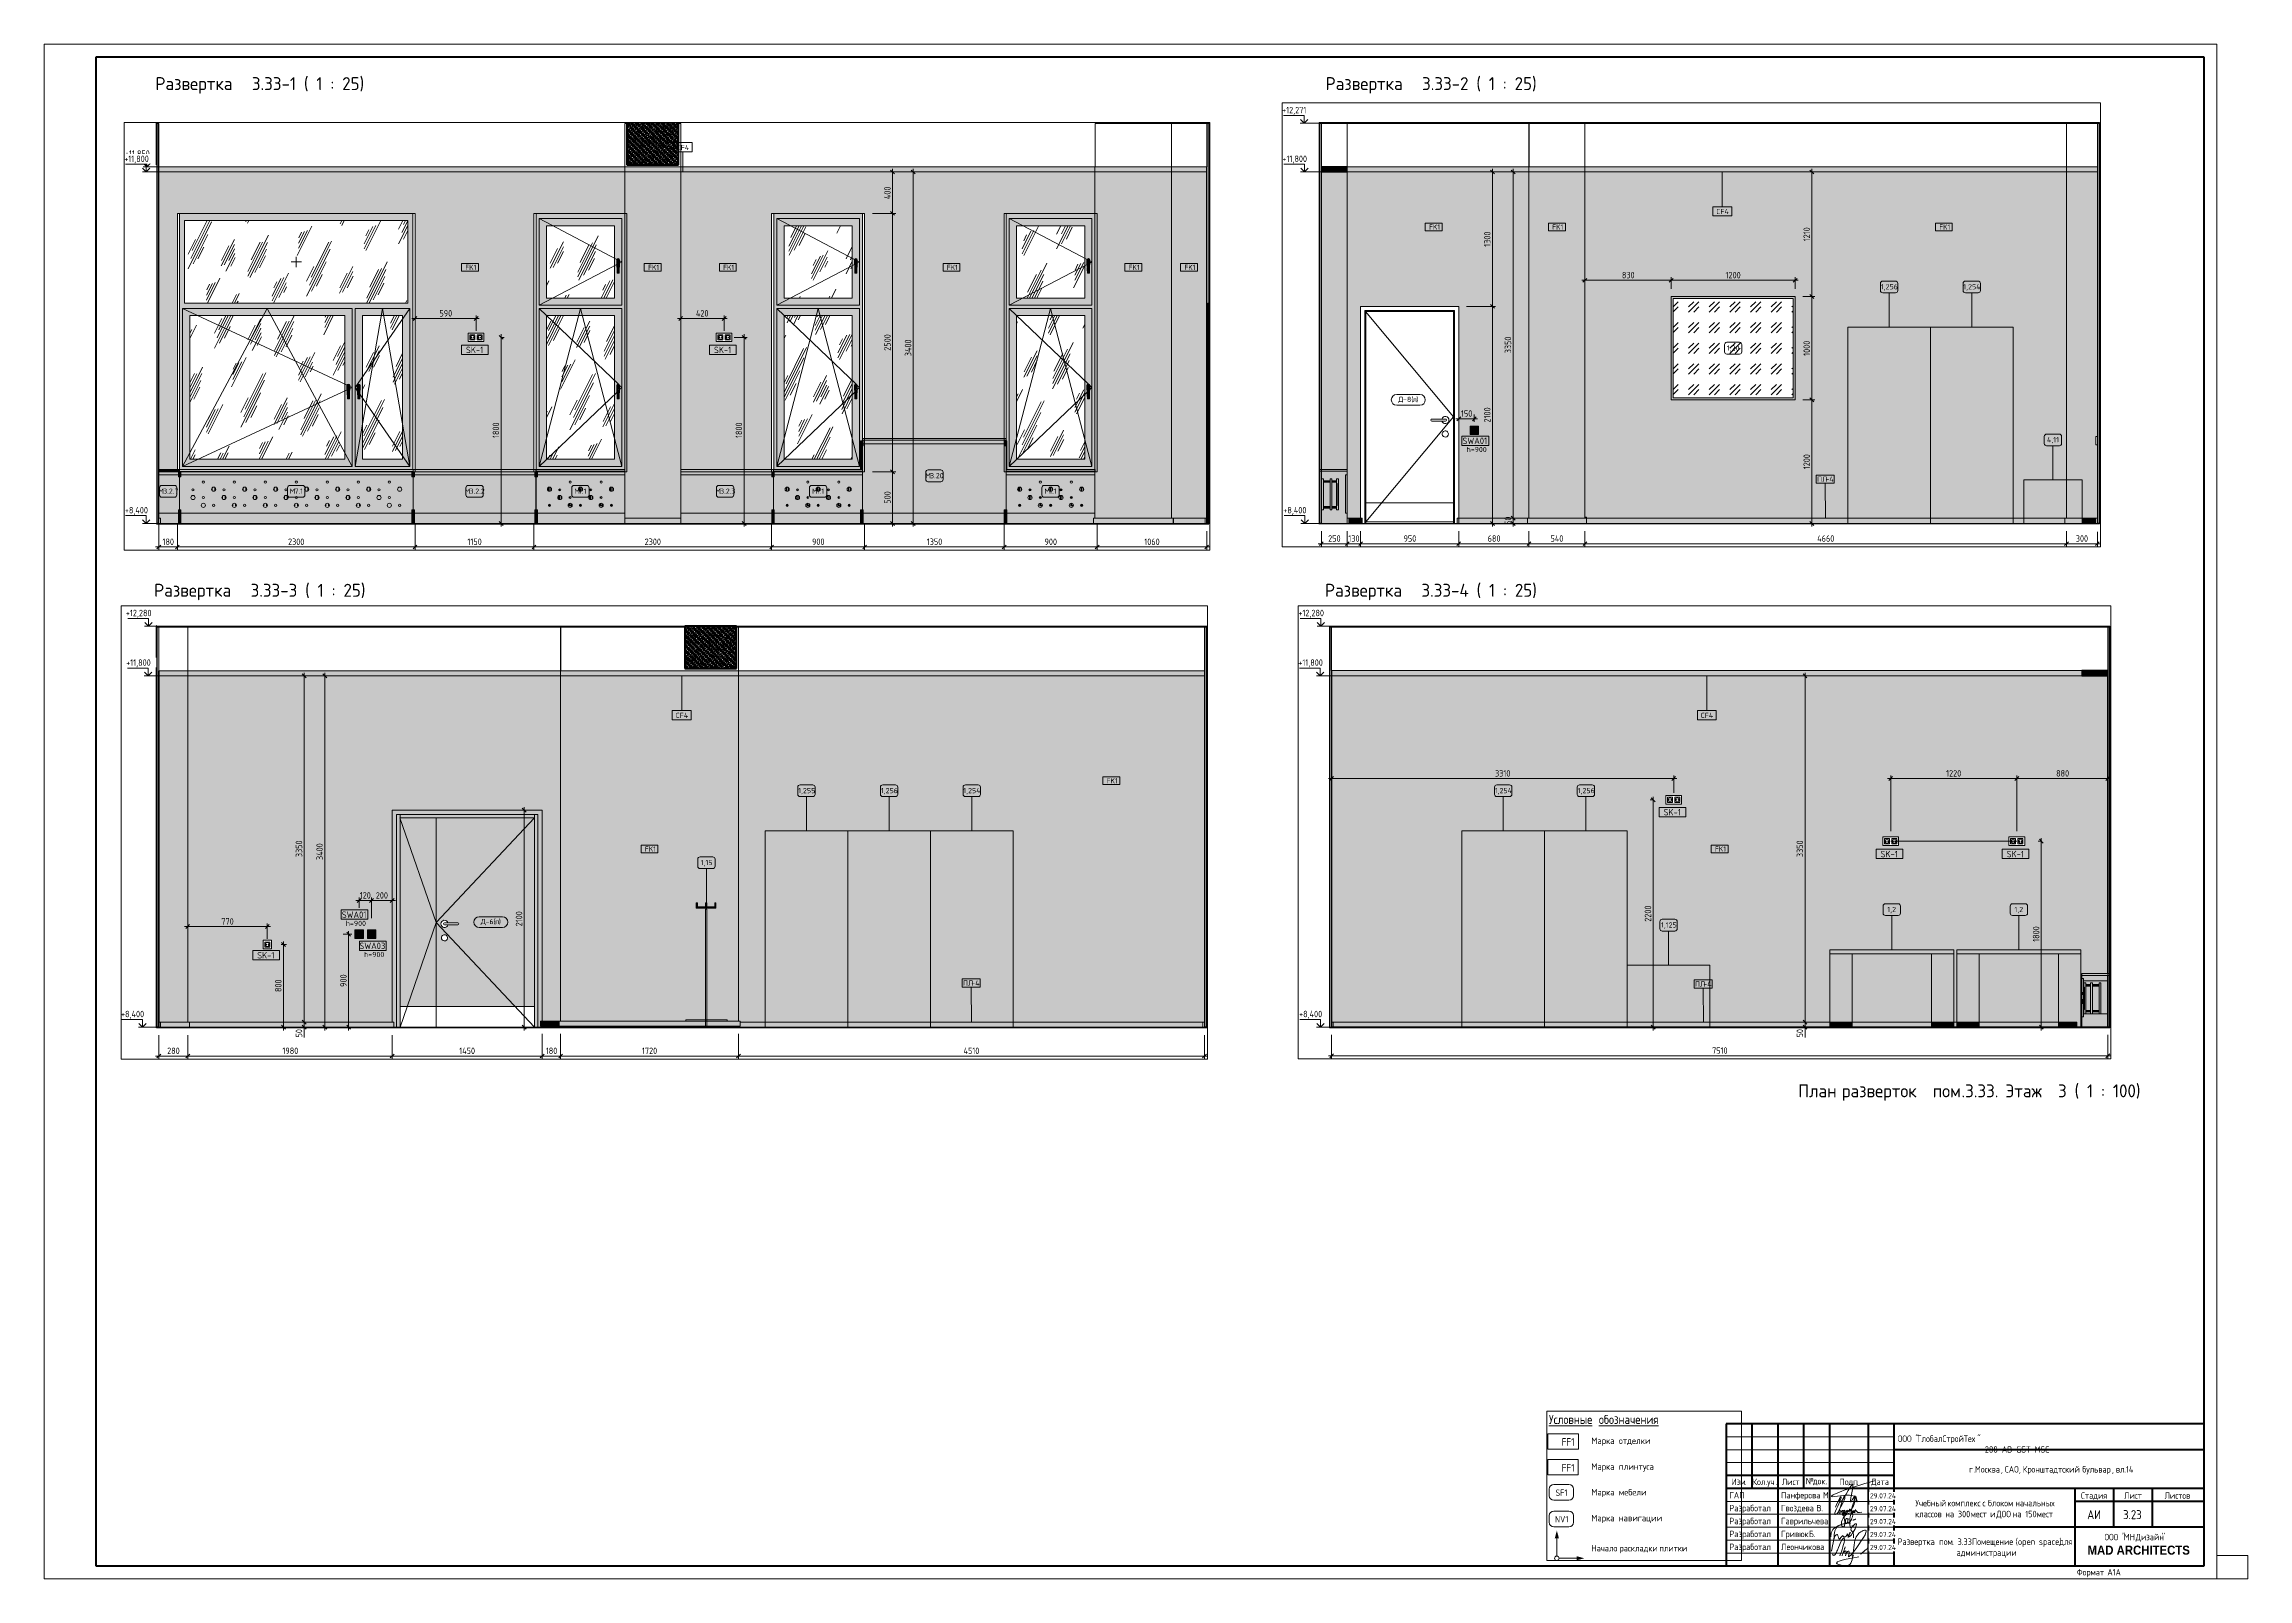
# Paper-space layout 'Layout1' of a CAD drawing. Header units: millimetres. Extents: x -841 to 12, y 0 to 594.
# The model-space entities are those that its viewports show. They can reach past a viewport. Long polylines and large blocks are cut down to what shows.
import ezdxf

# ---------------------------------------------------------------- set-up
doc = ezdxf.new("R2010")
doc.units = ezdxf.units.MM
for name, pattern in [('200_ШТРИХ__ш1_п0_6_', [40, 25, -15]), ('ADSK_Штрих_ш2 п1', [75, 50, -25]), ('Скрыто', [7.14375, 4.7625, -2.38125]), ('Штрих', [158.75, 79.375, -79.375])]:
    doc.linetypes.add(name, pattern=pattern)
for name, color, linetype, lineweight in [('A-ANNO-DIMS', 7, 'Continuous', 9), ('A-ANNO-DIMS-25', 7, 'Continuous', 9), ('A-ANNO-NOTE', 7, 'Continuous', 9), ('A-CLNG', 7, 'Continuous', 9), ('A-CLNG-IDEN', 7, 'Continuous', 9), ('A-DETL', 7, 'Continuous', 9), ('A-DETL-1', 7, 'ADSK_Штрих_ш2 п1', 9), ('A-DOOR', 7, 'Continuous', 9), ('A-DOOR-2', 7, 'Штрих', 9), ('A-DOOR-3', 7, '200_ШТРИХ__ш1_п0_6_', 9), ('A-DOOR-FRAM-1', 7, 'Continuous', 9), ('A-DOOR-FRAM-2', 7, 'Continuous', 18), ('A-DOOR-IDEN', 7, 'Continuous', 9), ('A-FLOR', 7, 'Continuous', 9), ('A-GENM', 7, 'Continuous', 9), ('A-GENM-IDEN', 7, 'Continuous', 9), ('A-GLAZ', 7, 'Continuous', 9), ('A-WALL', 7, 'Continuous', 9), ('A-WALL-IDEN', 7, 'Continuous', 9), ('A-WALL-PATT', 7, 'Continuous', 9), ('E-ELEC-EQPM', 7, 'Continuous', 9), ('E-ELEC-FIXT-IDEN', 7, 'Continuous', 9), ('G-ANNO-DIMS', 7, 'Continuous', 9), ('G-ANNO-DIMS-1', 7, 'Continuous', 20), ('G-ANNO-TEXT', 7, 'Continuous', 9), ('G-ANNO-TTLB', 7, 'Скрыто', 9), ('I-FURN', 7, 'Continuous', 9), ('I-FURN-IDEN', 7, 'Continuous', 9), ('I-WALL', 7, 'Continuous', 9), ('M-EQPM', 7, 'Continuous', 9), ('S-COLS', 7, 'Continuous', 9), ('Знаки', 7, 'Continuous', 9), ('Знаки-1', 7, 'Continuous', 18), ('Марки для знаков', 7, 'Continuous', 9), ('Электрические приборы', 7, 'Continuous', 9)]:
    doc.layers.add(name, color=color, linetype=linetype, lineweight=lineweight)
for name, color, linetype, lineweight, true_color in [('A-CLNG-1', 7, 'Continuous', 9, 0x787878), ('A-CLNG-FNSH-1', 7, 'Continuous', 30, 0x3c3c3c), ('A-DETL-GENF-1', 1, 'Continuous', 9, 0xff0000), ('A-FLOR-1', 7, 'Continuous', 9, 0x787878), ('A-FLOR-FNSH-1', 7, 'Continuous', 30, 0x3c3c3c), ('A-FLOR-FNSH-2', 7, 'Continuous', 40, 0x3c3c3c), ('A-WALL-4', 7, 'Continuous', 30, 0x3c3c3c), ('A-WALL-5', 7, 'Continuous', 40, 0x3c3c3c), ('A-WALL-FNSH-3', 7, 'Continuous', 30, 0x3c3c3c), ('G-ANNO-TEXT-1', 7, 'Continuous', 9, 0x3c3c3c), ('G-ANNO-TEXT-2', 7, 'Continuous', 9, 0x008000), ('G-ANNO-TEXT-3', 1, 'Continuous', 9, 0xff0000), ('I-FURN-10', 7, 'Continuous', 9, 0xdddddd), ('I-FURN-11', 7, 'Continuous', 9, 0x949494), ('I-FURN-13', 7, 'Continuous', 9, 0xa1a1a1), ('I-FURN-14', 7, 'Continuous', 9, 0xd9d9d9), ('I-FURN-5', 7, 'Continuous', 9, 0xc0c0c0), ('I-FURN-7', 7, 'Continuous', 9, 0xacacac), ('I-FURN-8', 7, 'Continuous', 9, 0x9e9e9e), ('I-FURN-9', 7, 'Continuous', 9, 0xd1d1d1), ('I-WALL-1', 7, 'Continuous', 9, 0x787878), ('Розетки', 7, 'Continuous', 9, 0xff1e23)]:
    doc.layers.add(name, color=color, linetype=linetype, lineweight=lineweight, true_color=true_color)
doc.layers.add('G-ANNO-NPLT', color=7, linetype='Continuous', plot=False)
for name, color, linetype, lineweight, true_color, transparency in [('I-FURN-12', 7, 'Continuous', 9, 0x303030, 0.7), ('I-FURN-4', 7, 'Continuous', 9, 0xfbfbfb, 0.7), ('I-FURN-6', 7, 'Continuous', 9, 0x7f7f7f, 0.7), ('M-EQPM-1', 7, 'Continuous', 9, 0xe6e6e6, 0.7)]:
    doc.layers.add(name, color=color, linetype=linetype, lineweight=lineweight, true_color=true_color, transparency=transparency)
doc.styles.add('Arial_B', font='', dxfattribs={"width": 0.9, "height": 3.5})
doc.styles.add('GOST Common_1', font='GOST_Common.ttf', dxfattribs={"height": 175})
doc.styles.add('GOST Common_10', font='GOST_Common.ttf', dxfattribs={"width": 0.9, "height": 2})
doc.styles.add('GOST Common_11', font='GOST_Common.ttf', dxfattribs={"height": 5})
doc.styles.add('GOST Common_2', font='GOST_Common.ttf', dxfattribs={"width": 0.9, "height": 210})
doc.styles.add('GOST Common_3', font='GOST_Common.ttf', dxfattribs={"width": 0.9, "height": 245})
doc.styles.add('GOST Common_4', font='GOST_Common.ttf', dxfattribs={"width": 0.9, "height": 175})
doc.styles.add('GOST Common_5', font='GOST_Common.ttf', dxfattribs={"height": 50})
doc.styles.add('GOST Common_6', font='GOST_Common.ttf', dxfattribs={"height": 62.5})
doc.styles.add('GOST Common_7', font='GOST_Common.ttf', dxfattribs={"width": 0.9, "height": 50})
doc.styles.add('GOST Common_8', font='GOST_Common.ttf', dxfattribs={"width": 0.9, "height": 2.5})
doc.styles.add('GOST Common_9', font='GOST_Common.ttf', dxfattribs={"width": 0.9, "height": 3.5})
doc.styles.add('ISOCPEUR_1', font='isocpeur.ttf', dxfattribs={"width": 0.9, "height": 175})
doc.styles.add('ISOCPEUR_2', font='isocpeur.ttf', dxfattribs={"width": 0.9, "height": 62.5})
doc.styles.get('Arial_B').set_extended_font_data('Arial', bold=True)
doc.dimstyles.new('ISO-2_5_0_9К_БОЛЬШОЙ_1', dxfattribs={"dimscale": 304.8, "dimtxt": 62.248823, "dimasz": 0.123031, "dimexe": 0.098425, "dimexo": 0.246063, "dimgap": 0, "dimtad": 1, "dimdec": 0, "dimrnd": 10, "dimzin": 0, "dimdsep": 46, "dimtxsty": 'ISOCPEUR_2', "dimblk1": 'OBLIQUE', "dimblk2": 'OBLIQUE', "dimsah": 1, "dimcen": 0.09, "dimdle": 0.098425, "dimazin": 0, "dimtfac": 1, "dimtdec": 4, "dimtix": 1, "dimtmove": 0, "dimatfit": 3, "dimfxl": 1, "dimtvp": 1, "dimtolj": 1, "dimtzin": 0, "dimarcsym": 2})
doc.dimstyles.new('ISO-2_5_0_9К_БОЛЬШОЙ_2', dxfattribs={"dimscale": 304.8, "dimtxt": 62.248823, "dimasz": 0.123031, "dimexe": 0.098425, "dimexo": 0.246063, "dimgap": 0, "dimtad": 1, "dimdec": 0, "dimrnd": 10, "dimzin": 0, "dimdsep": 46, "dimtxsty": 'ISOCPEUR_2', "dimblk1": 'OBLIQUE', "dimblk2": 'OBLIQUE', "dimsah": 1, "dimcen": 0.09, "dimdle": 0.098425, "dimazin": 0, "dimtfac": 1, "dimtdec": 4, "dimtix": 1, "dimtmove": 1, "dimatfit": 3, "dimfxl": 1, "dimtvp": 1, "dimtolj": 1, "dimtzin": 0, "dimarcsym": 2})
pattern_1 = [(63.435, (63.5, 31.75), (-255.5833, 766.7475), [317.5, -190.5, 317.5, -190.5, -403.903]), (63.435, (63.5, 31.75), (-255.5833, 766.7475), [-1016, 127, -276.903]), (63.435, (47.6, 47.6), (-255.5833, 766.7475), [254, -317.5, 190.5, -190.5, -467.403]), (63.435, (47.6, 47.6), (-255.5833, 766.7475), [-952.5, 222.25, -245.153]), (63.435, (47.6, 95.25), (-255.5833, 766.7475), [190.5, -381, 127, -190.5, -530.903]), (63.435, (47.6, 95.25), (-255.5833, 766.7475), [-889, 285.75, -245.153]), (63.435, (95.25, 47.6), (-255.5833, 766.7475), [190.5, -381, 158.75, -6404.653]), (63.435, (142.9, 95.25), (-255.5833, 766.7475), [95.25, -476.25, 63.5, -6499.903]), (63.435, (63.5, 174.6), (-255.5833, 766.7475), [63.5, -476.25, 63.5, -254, -562.653]), (63.435, (63.5, 174.6), (-255.5833, 766.7475), [-857.25, 158.75, -403.903]), (63.435, (349.25, 127), (-255.5833, 766.7475), [317.5, -476.25, 381, -251.503]), (63.435, (349.25, 79.4), (-255.5833, 766.7475), [444.5, -317.5, 476.25, -188.003]), (63.435, (381, 95.25), (-255.5833, 766.7475), [508, -254, 381, -276.903]), (63.435, (428.6, 142.9), (-255.5833, 766.7475), [317.5, -444.5, 254, -403.903]), (63.435, (381, 238.1), (-255.5833, 766.7475), [158.75, -635, 190.5, -435.653]), (63.435, (476.25, 190.5), (-255.5833, 766.7475), [127, -635, 127, -530.903])]
pattern_2 = [(0, (17729.591, 0), (30.48, 7.62), [2.515, -20.345, 2.515, -20.345, -121.92]), (0, (17729.591, 0), (30.48, 7.62), [-45.72, 2.515, -43.205, 2.515, -20.345, -53.34]), (0, (17729.591, 0), (30.48, 7.62), [-114.3, 2.515, -12.725, 2.515, -35.585]), (120, (17741.021, 3.81), (-21.8391136, 22.5864543), [2.515, -20.345, 2.515, -20.345, -121.92]), (120, (17741.021, 3.81), (-21.8391136, 22.5864543), [-45.72, 2.515, -43.205, 2.515, -20.345, -53.34]), (120, (17741.021, 3.81), (-21.8391136, 22.5864543), [-114.3, 2.515, -12.725, 2.515, -35.585]), (240, (17744.831, 19.05), (-8.6408864, -30.2064543), [2.515, -20.345, 2.515, -20.345, -121.92]), (240, (17744.831, 19.05), (-8.6408864, -30.2064543), [-45.72, 2.515, -43.205, 2.515, -20.345, -53.34]), (240, (17744.831, 19.05), (-8.6408864, -30.2064543), [-114.3, 2.515, -12.725, 2.515, -35.585])]
pattern_3 = [(0, (161120.401, 0), (30.48, 7.62), [2.515, -20.345, 2.515, -20.345, -121.92]), (0, (161120.401, 0), (30.48, 7.62), [-45.72, 2.515, -43.205, 2.515, -20.345, -53.34]), (0, (161120.401, 0), (30.48, 7.62), [-114.3, 2.515, -12.725, 2.515, -35.585]), (120, (161131.831, 3.81), (-21.8391136, 22.5864543), [2.515, -20.345, 2.515, -20.345, -121.92]), (120, (161131.831, 3.81), (-21.8391136, 22.5864543), [-45.72, 2.515, -43.205, 2.515, -20.345, -53.34]), (120, (161131.831, 3.81), (-21.8391136, 22.5864543), [-114.3, 2.515, -12.725, 2.515, -35.585]), (240, (161135.641, 19.05), (-8.6408864, -30.2064543), [2.515, -20.345, 2.515, -20.345, -121.92]), (240, (161135.641, 19.05), (-8.6408864, -30.2064543), [-45.72, 2.515, -43.205, 2.515, -20.345, -53.34]), (240, (161135.641, 19.05), (-8.6408864, -30.2064543), [-114.3, 2.515, -12.725, 2.515, -35.585])]
pattern_4 = [(45, (270286.256, 0), (-14.2559798, 14.2559798), []), (45, (270300.512, 0), (-14.2559798, 14.2559798), [25.202, -5.04, 0.8382, -4.202])]
pattern_5 = [(0, (270286.256, 0), (30.48, 7.62), [2.515, -20.345, 2.515, -20.345, -121.92]), (0, (270286.256, 0), (30.48, 7.62), [-45.72, 2.515, -43.205, 2.515, -20.345, -53.34]), (0, (270286.256, 0), (30.48, 7.62), [-114.3, 2.515, -12.725, 2.515, -35.585]), (120, (270297.686, 3.81), (-21.8391136, 22.5864543), [2.515, -20.345, 2.515, -20.345, -121.92]), (120, (270297.686, 3.81), (-21.8391136, 22.5864543), [-45.72, 2.515, -43.205, 2.515, -20.345, -53.34]), (120, (270297.686, 3.81), (-21.8391136, 22.5864543), [-114.3, 2.515, -12.725, 2.515, -35.585]), (240, (270301.496, 19.05), (-8.6408864, -30.2064543), [2.515, -20.345, 2.515, -20.345, -121.92]), (240, (270301.496, 19.05), (-8.6408864, -30.2064543), [-45.72, 2.515, -43.205, 2.515, -20.345, -53.34]), (240, (270301.496, 19.05), (-8.6408864, -30.2064543), [-114.3, 2.515, -12.725, 2.515, -35.585])]
pattern_6 = [(0, (0, 0), (17.621, 17.621), [8.811, -26.432]), (90, (4.405, -4.405), (-17.621, 17.621), [8.811, -26.432])]
pattern_7 = [(0, (146733.803, 0), (30.48, 7.62), [2.515, -20.345, 2.515, -20.345, -121.92]), (0, (146733.803, 0), (30.48, 7.62), [-45.72, 2.515, -43.205, 2.515, -20.345, -53.34]), (0, (146733.803, 0), (30.48, 7.62), [-114.3, 2.515, -12.725, 2.515, -35.585]), (120, (146745.233, 3.81), (-21.8391136, 22.5864543), [2.515, -20.345, 2.515, -20.345, -121.92]), (120, (146745.233, 3.81), (-21.8391136, 22.5864543), [-45.72, 2.515, -43.205, 2.515, -20.345, -53.34]), (120, (146745.233, 3.81), (-21.8391136, 22.5864543), [-114.3, 2.515, -12.725, 2.515, -35.585]), (240, (146749.043, 19.05), (-8.6408864, -30.2064543), [2.515, -20.345, 2.515, -20.345, -121.92]), (240, (146749.043, 19.05), (-8.6408864, -30.2064543), [-45.72, 2.515, -43.205, 2.515, -20.345, -53.34]), (240, (146749.043, 19.05), (-8.6408864, -30.2064543), [-114.3, 2.515, -12.725, 2.515, -35.585])]

psp = doc.layouts.get("Layout1")

# ---------------------------------------------------------------- texts
at = {"layer": 'G-ANNO-TTLB', "linetype": 'Continuous', "attachment_point": 1}
for s, insert, char_height, width, style in [('Развертка', (-797.94, 581.2), 5, 41.6076, 'GOST Common_11'), (' 3.33-1 ( 1 : 25)', (-763.61, 581.2), 5, 51.308, 'GOST Common_11'), ('Развертка', (-345.02, 581.2), 5, 41.6076, 'GOST Common_11'), (' 3.33-2 ( 1 : 25)', (-310.69, 581.2), 5, 52.5105, 'GOST Common_11'), ('Развертка', (-798.43, 385.12), 5, 41.6076, 'GOST Common_11'), (' 3.33-3 ( 1 : 25)', (-764.1, 385.12), 5, 52.5105, 'GOST Common_11'), ('Развертка', (-345.26, 385.12), 5, 41.6076, 'GOST Common_11'), (' 3.33-4 ( 1 : 25)', (-310.93, 385.12), 5, 53.0717, 'GOST Common_11'), ('План', (-162.09, 191.38), 5, 18.4388, 'GOST Common_11'), ('\\fGOST Common|b0|i0|c204|p34|; ', (-146.88, 191.38), 5, 2.0844, 'GOST Common_11'), ('разверток', (-145.16, 191.38), 5, 40.4852, 'GOST Common_11'), ('\\fGOST Common|b0|i0|c204|p34|; ', (-111.75, 191.38), 5, 2.0844, 'GOST Common_11'), ('пом', (-110.03, 191.38), 5, 13.5485, 'GOST Common_11'), ('.3.33. ', (-98.86, 191.38), 5, 20.6034, 'GOST Common_11'), ('Этаж', (-81.86, 191.38), 5, 21.0042, 'GOST Common_11'), (' 3 ( 1 : 100)', (-64.53, 191.38), 5, 36.4768, 'GOST Common_11'), ('ООО', (-123.53, 55.52), 2.5, 6.4937, 'GOST Common_8'), (' "', (-118.17, 55.52), 2.5, 2.5975, 'GOST Common_8'), ('ГлобалСтройТех', (-116.03, 55.52), 2.5, 28.2114, 'GOST Common_8'), ('"                                                                               288-AB-GST-MSC', (-92.75, 55.52), 2.5, 105.1974, 'GOST Common_8'), ('\\fGOST Common|b0|i0|c204|p34|;\\W.9;г', (-95.9, 43.66), 2.5, 1.9481, 'GOST Common_8'), ('Москва', (-93.64, 43.66), 2.5, 12.1215, 'GOST Common_8'), ('САО', (-82.09, 43.66), 2.5, 6.5658, 'GOST Common_8'), ('Кронштадтский', (-75.12, 43.66), 2.5, 26.9848, 'GOST Common_8'), ('\\fGOST Common|b0|i0|c204|p34|;\\W.9; ', (-52.86, 43.66), 2.5, 0.938, 'GOST Common_8'), ('бульвар', (-52.08, 43.66), 2.5, 13.8532, 'GOST Common_8'), ('вл', (-39.11, 43.66), 2.5, 3.8962, 'GOST Common_8'), ('.14', (-35.89, 43.66), 2.5, 4.3291, 'GOST Common_8'), ('\\fGOST Common|b0|i0|c204|p34|;\\W.9;.', (-94.29, 43.66), 2.5, 0.7937, 'GOST Common_8'), (', ', (-83.64, 43.66), 2.5, 1.8759, 'GOST Common_8'), (', ', (-76.67, 43.66), 2.5, 1.8759, 'GOST Common_8'), (', ', (-40.65, 43.66), 2.5, 1.8759, 'GOST Common_8'), ('Учебный', (-116.7, 30.59), 2.5, 14.0696, 'GOST Common_8'), ('классов', (-116.82, 26.36), 2.5, 13.2759, 'GOST Common_8'), ('\\fGOST Common|b0|i0|c204|p34|;\\W.9; ', (-105.87, 26.36), 2.5, 0.938, 'GOST Common_8'), ('\\fGOST Common|b0|i0|c204|p34|;\\W.9; ', (-105.1, 30.59), 2.5, 0.938, 'GOST Common_8'), ('на', (-105.1, 26.36), 2.5, 4.1127, 'GOST Common_8'), ('комплекс', (-104.32, 30.59), 2.5, 15.5127, 'GOST Common_8'), (' 300 ', (-101.7, 26.36), 2.5, 7.7203, 'GOST Common_8'), ('мест', (-95.33, 26.36), 2.5, 8.2253, 'GOST Common_8'), ('\\fGOST Common|b0|i0|c204|p34|;\\W.9; ', (-91.52, 30.59), 2.5, 0.938, 'GOST Common_8'), ('\\fGOST Common|b0|i0|c204|p34|;\\W.9;с', (-90.75, 30.59), 2.5, 1.6595, 'GOST Common_8'), ('\\fGOST Common|b0|i0|c204|p34|;\\W.9; ', (-89.38, 30.59), 2.5, 0.938, 'GOST Common_8'), ('\\fGOST Common|b0|i0|c204|p34|;\\W.9; ', (-88.55, 26.36), 2.5, 0.938, 'GOST Common_8'), ('блоком', (-88.61, 30.59), 2.5, 11.9051, 'GOST Common_8'), ('\\fGOST Common|b0|i0|c204|p34|;\\W.9;и', (-87.77, 26.36), 2.5, 1.9481, 'GOST Common_8'), ('\\fGOST Common|b0|i0|c204|p34|;\\W.9; ', (-86.17, 26.36), 2.5, 0.938, 'GOST Common_8'), ('ДОО', (-85.39, 26.36), 2.5, 6.7823, 'GOST Common_8'), ('\\fGOST Common|b0|i0|c204|p34|;\\W.9; ', (-79.8, 26.36), 2.5, 0.938, 'GOST Common_8'), ('на', (-79.02, 26.36), 2.5, 4.1127, 'GOST Common_8'), ('\\fGOST Common|b0|i0|c204|p34|;\\W.9; ', (-78.78, 30.59), 2.5, 0.938, 'GOST Common_8'), ('начальных', (-78.01, 30.59), 2.5, 18.1823, 'GOST Common_8'), (' 150 ', (-75.63, 26.36), 2.5, 7.143, 'GOST Common_8'), ('мест', (-69.73, 26.36), 2.5, 8.2253, 'GOST Common_8'), ('АИ', (-50.19, 26.62), 3.5, 6.5658, 'GOST Common_9'), ('3.23', (-36.3, 26.62), 3.5, 9.2354, 'GOST Common_9'), ('Развертка', (-123.58, 15.66), 2.5, 18.543, 'GOST Common_8'), ('\\fGOST Common|b0|i0|c204|p34|;\\W.9; ', (-108.28, 15.66), 2.5, 0.938, 'GOST Common_8'), ('пом', (-107.51, 15.66), 2.5, 6.0608, 'GOST Common_8'), ('. 3.33 ', (-102.5, 15.66), 2.5, 9.3076, 'GOST Common_8'), ('администрации', (-100.78, 11.42), 2.5, 26.4076, 'GOST Common_8'), ('Помещение', (-94.82, 15.66), 2.5, 18.7595, 'GOST Common_8'), (' (open space) ', (-79.35, 15.66), 2.5, 22.2228, 'GOST Common_8'), ('для', (-61.01, 15.66), 2.5, 5.8443, 'GOST Common_8')]:
    psp.add_mtext(s, dxfattribs=dict(at, insert=insert, char_height=char_height, width=width, style=style))

msp = doc.modelspace()

# ---------------------------------------------------------------- texts
at = {"layer": 'A-CLNG-IDEN', "char_height": 50, "width": 138.291, "attachment_point": 1, "style": 'GOST Common_5'}
for insert in [(133810.6, 12061.6), (143962, 11442.3), (154097.3, 11442.3), (163924.9, 11442.3)]:
    msp.add_mtext('CF4', dxfattribs=dict(at, insert=insert))
at = {"layer": 'A-DOOR-IDEN', "char_height": 50, "attachment_point": 1, "style": 'GOST Common_5'}
for s, insert, width in [('\\fGOST Common|b0|i0|c204|p34|;Д', (140885, 9625.3), 56.118), ('-8(', (140931.3, 9625.3), 112.236), ('\\fGOST Common|b0|i0|c204|p34|;)', (141058.6, 9625.3), 24.051), ('\\fGOST Common|b0|i0|c204|p34|;л', (141023.9, 9625.3), 42.089), ('-6(', (152257.8, 9447.5), 112.236), ('\\fGOST Common|b0|i0|c204|p34|;)', (152386.8, 9447.5), 24.051), ('\\fGOST Common|b0|i0|c204|p34|;Д', (152211.5, 9447.5), 56.118), ('\\fGOST Common|b0|i0|c204|p34|;п', (152350.4, 9447.5), 44.093)]:
    msp.add_mtext(s, dxfattribs=dict(at, insert=insert, width=width))
at = {"layer": 'A-GENM-IDEN', "char_height": 50, "attachment_point": 1, "style": 'GOST Common_5'}
for s, insert, width in [('ПЛ', (144937.9, 8852.8), 98.207), ('-4', (145019, 8852.8), 94.198), ('ПЛ', (156877.8, 8852.8), 98.207), ('-4', (156958.8, 8852.8), 94.198), ('ПЛ', (163869.3, 8842.8), 98.207), ('-4', (163950.4, 8842.8), 94.198)]:
    msp.add_mtext(s, dxfattribs=dict(at, insert=insert, width=width))
at = {"layer": 'A-WALL-IDEN', "char_height": 50, "width": 111.835, "attachment_point": 1, "style": 'GOST Common_7'}
for insert in [(141183.6, 11292.7), (142375.3, 11292.7), (146120.1, 11292.7), (131765.9, 10902.3), (133534.5, 10902.3), (134260.8, 10902.3), (136425, 10902.3), (138184.1, 10902.3), (138724, 10902.3), (158268.5, 10809.7), (153800.5, 10149.5), (164063.2, 10149.5)]:
    msp.add_mtext('FK1', dxfattribs=dict(at, insert=insert))
at = {"layer": 'E-ELEC-FIXT-IDEN', "attachment_point": 1}
for s, insert, char_height, width, style in [('SK-1', (163565.9, 10511.7), 62.5, 212.447, 'GOST Common_6'), ('SK-1', (131772.4, 10110.2), 62.5, 212.447, 'GOST Common_6'), ('SK-1', (134172.3, 10110.2), 62.5, 212.447, 'GOST Common_6'), ('SK-1', (165665.9, 10106.8), 62.5, 212.447, 'GOST Common_6'), ('SK-1', (166885.9, 10106.8), 62.5, 212.447, 'GOST Common_6'), ('SWA01', (150867.3, 9520.3), 62.5, 304.641, 'GOST Common_6'), ('h=900', (150905.9, 9430.1), 50, 220.464, 'GOST Common_5'), ('SWA01', (141507.1, 9230.2), 62.5, 304.641, 'GOST Common_6'), ('SWA03', (151038, 9218.8), 62.5, 320.675, 'GOST Common_6'), ('h=900', (141545.8, 9139.9), 50, 220.464, 'GOST Common_5'), ('SK-1', (150048.8, 9127.4), 62.5, 212.447, 'GOST Common_6'), ('h=900', (151083.3, 9128.5), 50, 220.464, 'GOST Common_5')]:
    msp.add_mtext(s, dxfattribs=dict(at, insert=insert, char_height=char_height, width=width, style=style))
at = {"layer": 'G-ANNO-DIMS', "char_height": 62.5, "attachment_point": 1, "line_spacing_factor": 1.149209, "style": 'ISOCPEUR_2', "bg_fill": 3, "box_fill_scale": 1.25, "bg_fill_color": 256, "bg_fill_true_color": 13158600, "bg_fill_transparency": 0}
for s, insert, width in [('+12,280', (148778.1, 12439.2), 288.318), ('+12,280', (160031.9, 12439.2), 288.318), ('+12,271', (139761.5, 12430.2), 275.62), ('+11,850', (128472.4, 12009.2), 275.62), ('+11,800', (139764.8, 11959.2), 275.62), ('+11,800', (160031.5, 11959.2), 275.62), ('+8,400', (128471.6, 8559.2), 261.428), ('+8,400', (139773.3, 8559.2), 261.428), ('+8,400', (148731.5, 8559.2), 261.428), ('+8,400', (160039, 8559.2), 261.428)]:
    msp.add_mtext(s, dxfattribs=dict(at, insert=insert, width=width))
at = {"layer": 'G-ANNO-TEXT', "attachment_point": 1}
for s, insert, char_height, width, style in [('\\LУсловные', (122193.9, 1955.6), 245, 1550.544, 'GOST Common_3'), ('\\Lобозначения', (123548.2, 1955.6), 245, 2111.164, 'GOST Common_3'), ('\\L\\fGOST Common|b0|i0|c204|p34|;\\W.9;\\L ', (123473.2, 1955.6), 245, 90.911, 'GOST Common_3'), ('Начало', (123342.6, -1567.6), 175, 863.658, 'GOST Common_4'), ('\\fGOST Common|b0|i0|c204|p34|;\\W.9; ', (124055.2, -1567.6), 175, 65.658, 'GOST Common_4'), ('\\fGOST Common|b0|i0|c204|p34|;\\W.9; ', (125130.3, -1567.6), 175, 65.658, 'GOST Common_4'), ('раскладки', (124109.3, -1567.6), 175, 1237.405, 'GOST Common_4'), ('плитки', (125184.5, -1567.6), 175, 853.557, 'GOST Common_4')]:
    msp.add_mtext(s, dxfattribs=dict(at, insert=insert, char_height=char_height, width=width, style=style))
at = {"layer": 'G-ANNO-TEXT-1', "attachment_point": 1}
for s, insert, char_height, width, style in [('Марка', (123342.6, 1343.2), 175, 830.548, 'GOST Common_1'), ('\\fGOST Common|b0|i0|c204|p34|; ', (124027.8, 1343.2), 175, 72.954, 'GOST Common_1'), ('   FF1   ', (122193.9, 1327.3), 210, 929.316, 'GOST Common_2'), ('отделки', (124088, 1343.2), 175, 1099.915, 'GOST Common_1'), ('Марка', (123342.6, 643.2), 175, 830.548, 'GOST Common_1'), ('\\fGOST Common|b0|i0|c204|p34|; ', (124027.8, 643.2), 175, 72.954, 'GOST Common_1'), ('плинтуса', (124088, 643.2), 175, 1245.822, 'GOST Common_1'), ('Марка', (123342.6, -50.9), 175, 830.548, 'GOST Common_1'), ('\\fGOST Common|b0|i0|c204|p34|; ', (124027.8, -50.9), 175, 72.954, 'GOST Common_1'), ('мебели', (124088, -50.9), 175, 925.949, 'GOST Common_1'), ('Марка', (123342.6, -750.9), 175, 830.548, 'GOST Common_1'), ('\\fGOST Common|b0|i0|c204|p34|; ', (124027.8, -750.9), 175, 72.954, 'GOST Common_1'), ('навигации', (124088, -750.9), 175, 1414.177, 'GOST Common_1')]:
    msp.add_mtext(s, dxfattribs=dict(at, insert=insert, char_height=char_height, width=width, style=style))
at = {"layer": 'G-ANNO-TEXT-2', "char_height": 175, "attachment_point": 1, "style": 'ISOCPEUR_1'}
for s, insert, width in [('SF1', (122371.3, -63.7), 383.848), ('NV1', (122357.4, -782), 419.202)]:
    msp.add_mtext(s, dxfattribs=dict(at, insert=insert, width=width))
at = {"layer": 'G-ANNO-TEXT-3', "insert": (122193.9, 627.3), "char_height": 210, "width": 929.316, "attachment_point": 1, "style": 'GOST Common_2'}
msp.add_mtext('   FF1   ', dxfattribs=at)
at = {"layer": 'I-FURN-IDEN', "char_height": 50, "attachment_point": 1, "style": 'GOST Common_5'}
for s, insert, width in [('1,256', (145554.6, 10714.7), 184.388), ('1,254', (146352.1, 10714.7), 190.401), ('1,255', (155283.3, 10714.7), 184.388), ('1,256', (156083.3, 10714.7), 184.388), ('1,254', (156880.8, 10714.7), 190.401), ('1,254', (161932.2, 10714.7), 190.401), ('1,256', (162734.7, 10714.7), 184.388), ('1,20', (144064.3, 10121.8), 140.295), ('1,15', (154339.5, 10018.3), 126.266), ('1,2', (165730.6, 9564.7), 96.202), ('1,2', (166960.6, 9564.7), 96.202), ('1,125', (163540.4, 9414.7), 170.359), ('4,11', (147162.4, 9234.7), 132.278)]:
    msp.add_mtext(s, dxfattribs=dict(at, insert=insert, width=width))
at = {"layer": 'Марки для знаков', "char_height": 50, "attachment_point": 1, "style": 'GOST Common_5'}
for s, insert, width in [('\\fGOST Common|b0|i0|c204|p34|;М', (136216.4, 8886.8), 56.118), ('3.20', (136262.7, 8886.8), 148.312), ('\\fGOST Common|b0|i0|c204|p34|;М', (128795.2, 8736.8), 56.118), ('3.2.7', (128841.5, 8736.8), 166.35), ('\\fGOST Common|b0|i0|c204|p34|;М', (130065.7, 8736.8), 56.118), ('7.1', (130112, 8736.8), 92.194), ('\\fGOST Common|b0|i0|c204|p34|;М', (131760.2, 8736.8), 56.118), ('3.2.2', (131806.5, 8736.8), 166.35), ('\\fGOST Common|b0|i0|c204|p34|;М', (132820, 8736.8), 56.118), ('1.1', (132866.3, 8736.8), 78.165), ('\\fGOST Common|b0|i0|c204|p34|;М', (134184.5, 8736.8), 56.118), ('3.2.3', (134230.8, 8736.8), 164.346), ('\\fGOST Common|b0|i0|c204|p34|;М', (135120, 8736.8), 56.118), ('1.1', (135166.3, 8736.8), 78.165), ('\\fGOST Common|b0|i0|c204|p34|;М', (137369.8, 8736.8), 56.118), ('1.1', (137416.1, 8736.8), 78.165)]:
    msp.add_mtext(s, dxfattribs=dict(at, insert=insert, width=width))

# ---------------------------------------------------------------- blocks, each defined once
blk = doc.blocks.new('Штамп_РД_основной - А1А-27074248-Развертка пом_ 3_33 Помещение _open space_ для администрации')
at = {"layer": 'A-ANNO-NOTE'}
for points, knots in [([(-338.04, -117.09), (-338.7, -122.45), (-329.95, -103.67), (-335.82, -123.67), (-330.91, -113.57), (-333.31, -120.58), (-331.35, -115.2), (-331.8, -118.76), (-331.18, -118.6), (-331.48, -117.47), (-332.41, -115.06), (-346.74, -118.37), (-335.97, -113.63), (-324.18, -110.47)], [0, 0, 0, 0, 0.0513615, 0.1091052, 0.1522958, 0.178941, 0.1972205, 0.2080985, 0.2140042, 0.2188047, 0.2389907, 0.2707687, 0.3130687, 0.3130687, 0.3130687, 0.3130687]), ([(-339.6, -120.68), (-338.03, -117.16), (-337.34, -116.47), (-337.34, -117.01), (-338.8, -120.61), (-340.42, -123.93), (-338.88, -123.37), (-338.39, -122.01), (-335.91, -117.73), (-335.91, -116.39), (-336.4, -116.39), (-336.93, -117.86), (-338.31, -122.65)], [0, 0, 0, 0, 0.0080365, 0.0160998, 0.028237, 0.0420073, 0.0521324, 0.0641411, 0.0757014, 0.0858292, 0.0908816, 0.1013994, 0.1013994, 0.1013994, 0.1013994]), ([(-334.92, -121.85), (-335.39, -122.12), (-335.39, -122.36), (-335.08, -122.36), (-334.79, -121.86), (-335.46, -123.69), (-336.26, -124.25), (-335.67, -123.24), (-334.43, -122), (-333.69, -121.48), (-334.3, -121.48), (-334.58, -122.51), (-333.95, -122.51), (-332.11, -119.19), (-332.11, -118.03), (-332.59, -118.5), (-333.54, -122.06), (-333.54, -122.65)], [0, 0, 0, 0, 0.00162511, 0.00331349, 0.00754981, 0.01278161, 0.01888966, 0.02470924, 0.03042302, 0.03530305, 0.0391434, 0.04257709, 0.05077407, 0.05912564, 0.06755136, 0.07580968, 0.08321457, 0.08321457, 0.08321457, 0.08321457]), ([(-341.44, -132.23), (-341.94, -127.35), (-328.89, -126.72), (-340.13, -127.01), (-339.88, -131.73), (-341.68, -139.94), (-340.55, -134.68), (-340.23, -132.52), (-338.7, -130.28), (-338.3, -134.28), (-337.45, -132.06), (-336.73, -131.65)], [0, 0, 0, 0, 0.019426, 0.0387349, 0.0549438, 0.0672527, 0.0778646, 0.084698, 0.0906304, 0.096697, 0.1015072, 0.1015072, 0.1015072, 0.1015072]), ([(-338.31, -122.65), (-338.31, -123.16), (-337.4, -123.16), (-337.4, -122.18), (-337.76, -122.18), (-337.86, -122.27), (-337.86, -122.45), (-336.95, -122.11), (-337.26, -122.65)], [0, 0, 0, 0, 0.00358547, 0.00695057, 0.00915819, 0.01015554, 0.01205798, 0.01469377, 0.01469377, 0.01469377, 0.01469377]), ([(-336.52, -122.82), (-335.98, -125.91), (-335.98, -128.51), (-337.09, -128.51), (-337.63, -126.53), (-335.78, -123.34), (-334.29, -122.94), (-332.03, -122.74)], [0, 0, 0, 0, 0.01155157, 0.02127823, 0.03282555, 0.04509601, 0.05773263, 0.05773263, 0.05773263, 0.05773263]), ([(-337.04, -123.15), (-336.33, -122.45), (-336.88, -121.9), (-337.19, -122.22), (-336.57, -122.38), (-335.98, -121.8), (-335.98, -122.14), (-336.29, -122.45), (-335.64, -122.45), (-335.9, -123.17), (-336.96, -124.23), (-336.96, -123.36), (-335.57, -122.19), (-335.11, -122.65)], [0, 0, 0, 0, 0.00332582, 0.00612366, 0.00901076, 0.01174206, 0.01415884, 0.01630272, 0.0190767, 0.02344016, 0.02813242, 0.03439448, 0.03937975, 0.03937975, 0.03937975, 0.03937975]), ([(-336.73, -131.65), (-336.69, -132.19), (-335.41, -132.52), (-334.96, -129.96), (-334.72, -133.44), (-334.65, -131.27), (-333.5, -130.12), (-334.9, -132.4), (-333.52, -132.31), (-329.94, -124.81), (-334.86, -129.74), (-332.72, -130.12), (-332.69, -131.28), (-332.61, -132.58)], [0, 0, 0, 0, 0.0046234, 0.0123007, 0.0208561, 0.0283952, 0.03509, 0.0409642, 0.0537756, 0.0710384, 0.0891313, 0.0998193, 0.1046376, 0.1046376, 0.1046376, 0.1046376]), ([(-334.89, -125.37), (-335.11, -125.15), (-335.5, -125.15), (-335.69, -125.34), (-335.81, -126.03), (-335.81, -126.9), (-335.29, -127.04), (-334.88, -126.64), (-334.73, -125.4), (-334.73, -125.1), (-334.73, -125.1), (-334.73, -125.11), (-334.83, -126.08), (-334.77, -126.92), (-334.56, -126.92), (-333.91, -126.43), (-332.93, -124.42), (-332.93, -123.27), (-333.1, -122.97), (-333.59, -122.97), (-334.05, -124.31), (-334.22, -127.46), (-333.93, -128.25), (-333.8, -128.74)], [0, 0, 0, 0, 0.0016332, 0.00392105, 0.00702344, 0.01058969, 0.01394693, 0.01793334, 0.0215051, 0.02411625, 0.02465035, 0.02632052, 0.02939378, 0.03280325, 0.03593957, 0.04142394, 0.04849321, 0.05477683, 0.05812393, 0.06191415, 0.07043912, 0.0795646, 0.08714635, 0.08714635, 0.08714635, 0.08714635]), ([(-333.54, -122.65), (-333.3, -122.89), (-332.62, -122.21), (-333.2, -122.21), (-332.6, -122.21), (-332.14, -121.75), (-332.66, -122.65)], [0, 0, 0, 0, 0.00269646, 0.00576297, 0.00838865, 0.01167349, 0.01167349, 0.01167349, 0.01167349]), ([(-331.86, -121.61), (-331.93, -121.96), (-331.61, -121.96), (-331.61, -122.32), (-330.85, -123.08), (-329.44, -122.71)], [0, 0, 0, 0, 0.001554219, 0.00418307, 0.008514983, 0.008514983, 0.008514983, 0.008514983]), ([(-340.81, -138.96), (-340.12, -140.15), (-338.38, -136.42), (-337.65, -133.87), (-335.19, -130.73), (-337.14, -137.8), (-337.95, -139.54)], [0, 0, 0, 0, 0.00891354, 0.0206837, 0.03596829, 0.05045262, 0.05045262, 0.05045262, 0.05045262]), ([(-334.59, -139.54), (-335.36, -141.78), (-325.61, -128.89), (-328.98, -129.54), (-332.56, -132.13), (-332.82, -142.77), (-335.05, -143.85), (-340.39, -142.51), (-338.8, -141.36), (-330.59, -139.93)], [0, 0, 0, 0, 0.0206368, 0.0432038, 0.0605873, 0.0770759, 0.0945827, 0.1039292, 0.1187761, 0.1187761, 0.1187761, 0.1187761])]:
    blk.add_open_spline(points, degree=3, knots=knots, dxfattribs=at)
for points, degree in [([(-333.54, -122.65), (-333.03, -122.65)], 1), ([(-333.25, -127.9), (-332.55, -127.9)], 1), ([(-332.92, -125.74), (-332.05, -125.55), (-331.8, -125.33)], 2), ([(-332.8, -122.83), (-332.58, -123.05), (-331.86, -122.34), (-331.86, -121.61)], 3), ([(-335.86, -136.11), (-337.11, -139.54)], 1), ([(-329.93, -138.92), (-327, -136.46)], 1), ([(-336.69, -138.38), (-335.63, -137.2), (-335.23, -137.31), (-335.71, -139.54)], 3), ([(-335.71, -139.54), (-335.36, -137.28), (-333.78, -136.92), (-334.59, -139.54)], 3), ([(-333.25, -139.54), (-332.55, -139.54)], 1)]:
    blk.add_open_spline(points, degree=degree, dxfattribs=at)
at = {"layer": 'G-ANNO-TTLB', "linetype": 'Continuous'}
for p, q in [((-1033, 445.5), (-1033, -148.5)), ((-1033, 445.5), (-192, 445.5)), ((-192, 445.5), (-192, -148.5)), ((-317, -93.5), (-382, -93.5)), ((-317, -98.5), (-382, -98.5)), ((-317, -103.5), (-382, -103.5)), ((-317, -118.5), (-382, -118.5)), ((-317, -123.5), (-382, -123.5)), ((-317, -128.5), (-382, -128.5)), ((-317, -133.5), (-382, -133.5)), ((-317, -138.5), (-382, -138.5)), ((-192, -148.5), (-1033, -148.5))]:
    blk.add_line(p, q, dxfattribs=at)
at = {"layer": 'G-ANNO-TTLB', "linetype": 'Continuous', "lineweight": 40}
for p, q in [((-1013, 440.5), (-1013, -143.5)), ((-197, 440.5), (-1013, 440.5)), ((-197, -143.5), (-197, 440.5)), ((-382, -88.5), (-382, -143.5)), ((-197, -88.5), (-382, -88.5)), ((-372, -88.5), (-372, -113.5)), ((-362, -88.5), (-362, -143.5)), ((-352, -88.5), (-352, -113.5)), ((-342, -88.5), (-342, -143.5)), ((-327, -88.5), (-327, -143.5)), ((-317, -88.5), (-317, -143.5)), ((-197, -98.5), (-317, -98.5)), ((-317, -108.5), (-382, -108.5)), ((-197, -113.5), (-382, -113.5)), ((-247, -113.5), (-247, -143.5)), ((-197, -118.5), (-247, -118.5)), ((-232, -113.5), (-232, -128.5)), ((-217, -113.5), (-217, -128.5)), ((-197, -128.5), (-317, -128.5)), ((-1013, -143.5), (-197, -143.5))]:
    blk.add_line(p, q, dxfattribs=at)
at = {"layer": 'G-ANNO-TTLB', "linetype": 'Continuous', "attachment_point": 1}
for s, insert, char_height, width, style in [('Изм', (-379.88, -109.67), 2.5, 6.1329, 'GOST Common_8'), ('Кол', (-371.75, -109.67), 2.5, 6.0608, 'GOST Common_8'), ('уч', (-366.1, -109.67), 2.5, 3.8962, 'GOST Common_8'), ('Лист', (-360.41, -109.67), 2.5, 8.2975, 'GOST Common_8'), ('\\fGOST Common|b0|i0|c204|p34|;\\W.9;№', (-351.11, -109.4), 2.5, 3.319, 'GOST Common_8'), ('док', (-348.38, -109.4), 2.5, 5.8443, 'GOST Common_8'), ('Подп', (-338.08, -109.67), 2.5, 8.0089, 'GOST Common_8'), ('Дата', (-325.82, -109.67), 2.5, 9.2354, 'GOST Common_8'), ('ГАП', (-380.68, -114.84), 2.5, 6.5658, 'GOST Common_8'), ('\\fGOST Common|b0|i0|c204|p34|;\\W.9;.', (-374.82, -109.67), 2.5, 0.7937, 'GOST Common_8'), ('\\fGOST Common|b0|i0|c204|p34|;\\W.9;.', (-366.75, -109.67), 2.5, 0.7937, 'GOST Common_8'), ('\\fGOST Common|b0|i0|c204|p34|;\\W.9;.', (-362.88, -109.67), 2.5, 0.7937, 'GOST Common_8'), ('Панферова', (-360.68, -114.84), 2.5, 18.6873, 'GOST Common_8'), ('\\fGOST Common|b0|i0|c204|p34|;\\W.9; ', (-345.26, -114.84), 2.5, 0.938, 'GOST Common_8'), ('\\fGOST Common|b0|i0|c204|p34|;\\W.9;М', (-344.49, -114.84), 2.5, 2.4532, 'GOST Common_8'), ('\\fGOST Common|b0|i0|c204|p34|;\\W.9;.', (-343.55, -109.4), 2.5, 0.7937, 'GOST Common_8'), ('\\fGOST Common|b0|i0|c204|p34|;\\W.9;.', (-331.47, -109.67), 2.5, 0.7937, 'GOST Common_8'), ('Стадия', (-244.61, -114.99), 2.5, 12.4101, 'GOST Common_8'), ('Лист', (-227.92, -114.99), 2.5, 8.2975, 'GOST Common_8'), ('Листов', (-212.28, -114.99), 2.5, 12.1937, 'GOST Common_8'), ('Разработал', (-380.68, -119.84), 2.5, 20.7076, 'GOST Common_8'), ('Разработал', (-380.68, -124.84), 2.5, 20.7076, 'GOST Common_8'), ('Гвоздева', (-360.68, -119.84), 2.5, 15.657, 'GOST Common_8'), ('Гаврильчева', (-360.68, -124.84), 2.5, 21.862, 'GOST Common_8'), ('\\fGOST Common|b0|i0|c204|p34|;\\W.9; ', (-347.76, -119.84), 2.5, 0.938, 'GOST Common_8'), ('\\fGOST Common|b0|i0|c204|p34|;\\W.9;В', (-346.99, -119.84), 2.5, 2.2367, 'GOST Common_8'), ('\\fGOST Common|b0|i0|c204|p34|;\\W.9;.', (-345.14, -119.84), 2.5, 0.7937, 'GOST Common_8'), ('\\fGOST Common|b0|i0|c204|p34|;\\W.9; ', (-342.64, -124.84), 2.5, 0.7215, 'GOST Common_8'), ('Разработал', (-380.68, -129.84), 2.5, 20.7076, 'GOST Common_8'), ('Разработал', (-380.68, -134.84), 2.5, 20.7076, 'GOST Common_8'), ('Леончикова', (-360.68, -134.84), 2.5, 19.9861, 'GOST Common_8'), ('Гривюк', (-360.68, -129.84), 2.5, 12.1215, 'GOST Common_8'), ('\\fGOST Common|b0|i0|c204|p34|;\\W.9; ', (-350.68, -129.84), 2.5, 0.938, 'GOST Common_8'), ('\\fGOST Common|b0|i0|c204|p34|;\\W.9;Б', (-349.9, -129.84), 2.5, 2.1646, 'GOST Common_8'), ('\\fGOST Common|b0|i0|c204|p34|;\\W.9;.', (-348.12, -129.84), 2.5, 0.7937, 'GOST Common_8'), ('MAD ARCHITECTS', (-242.07, -135.61), 3.5, 48.5582, 'Arial_B'), ('ООО', (-235.54, -131.05), 2.5, 6.4937, 'GOST Common_8'), (' "', (-230.18, -131.05), 2.5, 2.5975, 'GOST Common_8'), ('МН', (-228.04, -131.05), 2.5, 4.6177, 'GOST Common_8'), ('\\fGOST Common|b0|i0|c204|p34|;\\W.9; ', (-224.23, -131.05), 2.5, 0.938, 'GOST Common_8'), ('Дизайн', (-223.46, -131.05), 2.5, 12.2658, 'GOST Common_8'), ('\\fGOST Common|b0|i0|c204|p34|;\\W.9;"', (-213.33, -131.05), 2.5, 1.6595, 'GOST Common_8'), ('Формат', (-246.24, -144.67), 2.5, 13.4202, 'GOST Common_8'), ('\\fGOST Common|b0|i0|c204|p34|;\\W.9; ', (-235.17, -144.67), 2.5, 0.938, 'GOST Common_8'), ('\\fGOST Common|b0|i0|c204|p34|;\\W.9;А', (-234.4, -144.67), 2.5, 2.4532, 'GOST Common_8'), ('\\fGOST Common|b0|i0|c204|p34|;\\W.9;1', (-232.37, -144.67), 2.5, 1.3709, 'GOST Common_8'), ('\\fGOST Common|b0|i0|c204|p34|;\\W.9;А', (-231.24, -144.67), 2.5, 2.4532, 'GOST Common_8')]:
    blk.add_mtext(s, dxfattribs=dict(at, insert=insert, char_height=char_height, width=width, style=style))
blk = doc.blocks.new('Штамп_Без подписи_спец_ - Без подписи-27038161-Развертка пом_ 3_33 Помещение _open space_ для администрации')
at = {"layer": 'A-ANNO-NOTE'}
for p, q in [((0, 5), (35, 5)), ((0, 0), (0, 5)), ((35, 0), (0, 0)), ((20, 5), (20, 0)), ((35, 5), (35, 0))]:
    blk.add_line(p, q, dxfattribs=at)
blk = doc.blocks.new('120_Окно_СКБ_1Ст - 120_Окно_СКБ_1Ст 900х2500_h_ с форточкой-22877787-Развертка 3_33-1')
at = {"layer": 'A-GLAZ'}
h = blk.add_hatch(color=256, dxfattribs=at)
h.paths.add_polyline_path([(115246.6, 8900), (115579.4, 8900), (115579.4, 8904), (114721.4, 8904), (114721.4, 8900), (115245.5, 8900)])
h.paths.add_polyline_path([(115160.4, 8920), (115579.4, 8920), (115579.4, 11400), (114721.4, 11400), (114721.4, 8920), (115160.1, 8920)])
h.paths.add_polyline_path([(114750.4, 8950), (114750.4, 10480), (115550.4, 10480), (115550.4, 8950), (114770.4, 8950)])
h.paths.add_polyline_path([(114750.4, 10510), (114750.4, 11350), (115550.4, 11350), (115550.4, 10510), (114766.7, 10510)])
h = blk.add_hatch(color=256, dxfattribs=at)
h.paths.add_polyline_path([(114772.1, 10510), (115550.4, 10510), (115550.4, 11350), (114750.4, 11350), (114750.4, 10510), (114770.4, 10510)])
h.paths.add_polyline_path([(114867.2, 10580), (114820.4, 10580), (114820.4, 11280), (115480.4, 11280), (115480.4, 10580)])
h.paths.add_polyline_path([(115522.4, 10820.5), (115506.8, 10820.7), (115505.6, 10821.3), (115505.4, 10821.6), (115504.3, 10903.8), (115503.3, 10905), (115501.9, 10908.4), (115501.4, 10912), (115501.4, 10948), (115501.9, 10951.6), (115503.5, 10955.2), (115505.5, 10957.9), (115508.4, 10960.1), (115511.8, 10961.5), (115515.4, 10962), (115519.1, 10961.5), (115522.4, 10960.1), (115525.3, 10957.9), (115527.6, 10955), (115529, 10951.6), (115529.4, 10948), (115529.4, 10912), (115529, 10908.4), (115527.6, 10905), (115526.5, 10903.6), (115526.2, 10880.4), (115525.3, 10821.3), (115524.4, 10820.7), (115523.2, 10820.5)])
h = blk.add_hatch(dxfattribs=at)
h.set_pattern_fill('FP_14', color=256, style=0, pattern_type=2)
h.set_pattern_definition(pattern_1)
h.paths.add_polyline_path([(114867.2, 10580), (115480.4, 10580), (115480.4, 11280), (114820.4, 11280), (114820.4, 10580)])
h = blk.add_hatch(color=256, dxfattribs=at)
h.paths.add_polyline_path([(115503.4, 10930.3), (115503.6, 10931.9), (115503.4, 10930.8)])
h.paths.add_polyline_path([(115504.4, 10903.6), (115503.5, 10929.3), (115503.3, 10932.8), (115503.6, 10934), (115503.9, 10934.4), (115504.2, 10936.1), (115504.9, 10937.3), (115506.9, 10939.6), (115507.1, 10939.2), (115507.6, 10940), (115507.7, 10940.2), (115509.7, 10941.4), (115512.4, 10942.2), (115516.4, 10942.5), (115520.1, 10941.8), (115523, 10940.3), (115525.3, 10938.2), (115526.8, 10935.7), (115527.5, 10933.8), (115527.3, 10933.5), (115527.7, 10932), (115527.6, 10929.7), (115527, 10919.3), (115526.5, 10903.6), (115527.6, 10905), (115529, 10908.6), (115529.4, 10913.4), (115529.4, 10948), (115529, 10951.6), (115527.6, 10955), (115525.3, 10957.9), (115522.4, 10960.1), (115519.1, 10961.5), (115515.4, 10962), (115511.8, 10961.5), (115508.4, 10960.1), (115505.5, 10957.9), (115503.3, 10955), (115501.9, 10951.6), (115501.4, 10948), (115501.4, 10912), (115501.9, 10908.4), (115503.5, 10904.8), (115504.3, 10903.8)])
for points in [[(115504.4, 10901.2), (115505, 10901.6), (115507.4, 10901.9), (115508.4, 10901.9), (115510.6, 10925.9), (115511.4, 10932.1), (115512.9, 10939.1), (115513.9, 10942.4), (115510.5, 10941.7), (115508.3, 10940.7), (115507.7, 10939.9), (115507.6, 10939.7), (115507.1, 10939.2), (115506.7, 10939.4), (115505.6, 10938.3), (115504.2, 10936.1), (115503.9, 10935.4), (115503.8, 10934.3), (115503.3, 10934), (115503.4, 10930.3), (115503.7, 10925.2), (115504.4, 10901.2)], [(115514.1, 10901.9), (115522.4, 10901.9), (115520.3, 10925.6), (115519.1, 10933.8), (115517.9, 10939.2), (115516.4, 10942.5), (115514.3, 10942.2), (115513.3, 10940.2), (115512.4, 10937.1), (115511.4, 10932.1), (115509.9, 10919.3), (115508.4, 10901.9), (115513.8, 10901.9)], [(115508.4, 10820.5), (115508.4, 10901.9), (115505, 10901.6), (115504.4, 10901.1), (115505.6, 10821.3), (115506.3, 10820.8), (115507.7, 10820.5)], [(115508.4, 10820.5), (115522.4, 10820.5), (115522.4, 10901.9), (115508.4, 10901.9), (115508.4, 10820.5)], [(115522.4, 10820.5), (115524.6, 10820.8), (115525.3, 10821.3), (115525.4, 10821.6), (115526.3, 10901.4), (115524.7, 10901.8), (115522.4, 10901.9), (115522.4, 10823.3)], [(115526.4, 10900.4), (115526.4, 10900.5), (115526.4, 10900.5)], [(115504.4, 9686.2), (115505, 9686.6), (115507.4, 9686.9), (115508.4, 9686.9), (115510.6, 9710.9), (115511.4, 9717.1), (115512.9, 9724.1), (115513.9, 9727.4), (115510.5, 9726.7), (115508.3, 9725.7), (115507.7, 9724.9), (115507.6, 9724.7), (115507.1, 9724.2), (115506.7, 9724.4), (115505.6, 9723.3), (115504.2, 9721.1), (115503.9, 9720.4), (115503.8, 9719.3), (115503.3, 9719), (115503.4, 9715.3), (115503.7, 9710.2), (115504.4, 9686.2)], [(115508.4, 9686.9), (115522.4, 9686.9), (115520.3, 9710.6), (115519.1, 9718.8), (115517.9, 9724.2), (115516.4, 9727.5), (115514.3, 9727.2), (115513.3, 9725.1), (115512.4, 9722.1), (115511.4, 9717.1), (115509.9, 9704.3), (115508.5, 9687.8)], [(115508.4, 9605.5), (115508.4, 9686.9), (115505, 9686.6), (115504.4, 9686.1), (115505.6, 9606.3), (115506.3, 9605.8), (115507.7, 9605.5)], [(115508.4, 9605.5), (115522.4, 9605.5), (115522.4, 9686.9), (115508.4, 9686.9), (115508.4, 9605.5)], [(115522.4, 9605.5), (115524.6, 9605.8), (115525.3, 9606.3), (115525.4, 9606.6), (115526.3, 9686.4), (115524.7, 9686.8), (115522.4, 9686.9), (115522.4, 9608.9)], [(115526.4, 9685.4), (115526.4, 9685.5), (115526.4, 9685.5)]]:
    blk.add_hatch(color=256, dxfattribs=at).paths.add_polyline_path(points)
h = blk.add_hatch(color=256, dxfattribs=at)
h.paths.add_polyline_path([(115526.4, 10901.2), (115527.4, 10927.5), (115527.6, 10933), (115527.3, 10933.5), (115527.6, 10934), (115525.8, 10937.6), (115523.9, 10939.7), (115521.3, 10941.4), (115518.5, 10942.2), (115516.4, 10942.5), (115517.8, 10939.7), (115517.9, 10939.1), (115519.4, 10932.1), (115520.9, 10919.8), (115522.8, 10901.9), (115525.9, 10901.6), (115526.3, 10901.3)])
h.paths.add_polyline_path([(115526.8, 10934.7), (115526.4, 10935.7), (115526.8, 10934.9)])
h = blk.add_hatch(color=256, dxfattribs=at)
h.paths.add_polyline_path([(114750.4, 8950), (115550.4, 8950), (115550.4, 10480), (114750.4, 10480), (114750.4, 9001.7)])
h.paths.add_polyline_path([(115185.3, 9020), (114820.4, 9020), (114820.4, 10410), (115480.4, 10410), (115480.4, 9020), (115344.4, 9020)])
h.paths.add_polyline_path([(115522.4, 9605.5), (115506.8, 9605.7), (115505.6, 9606.3), (115505.4, 9606.6), (115504.3, 9688.8), (115503.3, 9690), (115501.9, 9693.4), (115501.4, 9697), (115501.4, 9733), (115501.9, 9736.6), (115503.5, 9740.2), (115505.5, 9742.9), (115508.4, 9745.1), (115512.3, 9746.6), (115515.4, 9747), (115519.1, 9746.5), (115522.4, 9745.1), (115525.3, 9742.9), (115527.6, 9740), (115529, 9736.6), (115529.4, 9733), (115529.4, 9697), (115529, 9693.4), (115527.6, 9690), (115526.5, 9688.6), (115526.2, 9665.4), (115525.3, 9606.3), (115524.4, 9605.7), (115523.2, 9605.5)])
h = blk.add_hatch(dxfattribs=at)
h.set_pattern_fill('FP_14', color=256, style=0, pattern_type=2)
h.set_pattern_definition(pattern_1)
h.paths.add_polyline_path([(115480.4, 9020), (115480.4, 10410), (114820.4, 10410), (114820.4, 9020), (115344.4, 9020)])
h = blk.add_hatch(color=256, dxfattribs=at)
h.paths.add_polyline_path([(115503.4, 9715.3), (115503.6, 9716.9), (115503.4, 9715.8)])
h.paths.add_polyline_path([(115504.4, 9688.6), (115503.5, 9714.3), (115503.3, 9717.8), (115503.6, 9719), (115503.9, 9719.4), (115504.2, 9721.1), (115504.9, 9722.3), (115506.9, 9724.6), (115507.1, 9724.2), (115507.6, 9725), (115507.7, 9725.2), (115509.7, 9726.4), (115512.4, 9727.2), (115516.4, 9727.5), (115520.1, 9726.8), (115523, 9725.3), (115525.3, 9723.2), (115526.8, 9720.7), (115527.5, 9718.8), (115527.3, 9718.5), (115527.7, 9717), (115527.6, 9714.7), (115526.9, 9703.4), (115526.5, 9688.6), (115527.6, 9690), (115529, 9693.6), (115529.4, 9698.4), (115529.4, 9733), (115529, 9736.6), (115527.6, 9740), (115525.3, 9742.9), (115522.4, 9745.1), (115519.1, 9746.5), (115515.4, 9747), (115511.8, 9746.5), (115508.4, 9745.1), (115505.5, 9742.9), (115503.3, 9740), (115501.9, 9736.6), (115501.4, 9733), (115501.4, 9697), (115501.9, 9693.4), (115503.5, 9689.8), (115504.3, 9688.8)])
h = blk.add_hatch(color=256, dxfattribs=at)
h.paths.add_polyline_path([(115526.4, 9686.2), (115527.4, 9712.5), (115527.6, 9718), (115527.3, 9718.5), (115527.6, 9719), (115525.8, 9722.6), (115523.9, 9724.7), (115521.3, 9726.4), (115518.5, 9727.2), (115516.4, 9727.5), (115517.8, 9724.7), (115517.9, 9724.1), (115519.4, 9717.1), (115520.9, 9704.8), (115522.8, 9686.9), (115525.9, 9686.6), (115526.3, 9686.3)])
h.paths.add_polyline_path([(115526.8, 9719.7), (115526.4, 9720.7), (115526.8, 9719.9)])
for p, q in [((114700.4, 8900), (114700.4, 11400)), ((114700.4, 11400), (115600.4, 11400)), ((115600.4, 11400), (115600.4, 8900)), ((114750.4, 10510), (114750.4, 11350)), ((115550.4, 11350), (114750.4, 11350)), ((114750.4, 11350), (115503.3, 10954.8)), ((115550.4, 11350), (115550.4, 10510)), ((114820.4, 11280), (114820.4, 10580)), ((114820.4, 11280), (115480.4, 11280)), ((115480.4, 10580), (115480.4, 11280)), ((115501.4, 10948), (115501.4, 10912)), ((115501.4, 10948), (115501.4, 10912)), ((115514.4, 10942.5), (115516.5, 10942.5)), ((115514.4, 10942.5), (115516.4, 10942.5)), ((115516.5, 10941.5), (115514.4, 10941.5)), ((115529.4, 10912), (115529.4, 10948)), ((115529.4, 10912), (115529.4, 10948)), ((115502.9, 10929), (115502.9, 10931)), ((115505.4, 10821.6), (115504, 10930.8)), ((115526.9, 10931), (115525.4, 10821.6)), ((115527.9, 10931), (115527.9, 10929)), ((115529.4, 10941), (115550.4, 10930)), ((115550.4, 10930), (115529.4, 10919)), ((115503.3, 10905.2), (114750.4, 10510)), ((115504.4, 10901.2), (115504.4, 10900.5)), ((115504.4, 10900.5), (115504.4, 10901.2)), ((115504.4, 10900.5), (115504.4, 10900.5)), ((115506.5, 10901.8), (115507.4, 10901.9)), ((115507.4, 10901.9), (115508.4, 10901.9)), ((115522.4, 10901.9), (115508.4, 10901.9)), ((115508.4, 10901.9), (115522.4, 10901.9)), ((115526.4, 10900.5), (115526.4, 10901.2)), ((115526.4, 10901.2), (115526.4, 10900.5)), ((115522.4, 10820.5), (115508.4, 10820.5)), ((115522.4, 10820.5), (115508.4, 10820.5)), ((114820.4, 10580), (115480.4, 10580)), ((115550.4, 10510), (114750.4, 10510)), ((114750.4, 8950), (114750.4, 10480)), ((115550.4, 10480), (114750.4, 10480)), ((114750.4, 8950), (115150.4, 10480)), ((114750.4, 10480), (115517.2, 9746.8)), ((115550.4, 8950), (115150.4, 10480)), ((115550.4, 10480), (115550.4, 8950)), ((114820.4, 10410), (114820.4, 9020)), ((114820.4, 10410), (115480.4, 10410)), ((115480.4, 9020), (115480.4, 10410)), ((115501.4, 9733), (115501.4, 9697)), ((115501.4, 9733), (115501.4, 9697)), ((115514.4, 9727.5), (115516.5, 9727.5)), ((115514.4, 9727.5), (115516.4, 9727.5)), ((115516.5, 9726.5), (115514.4, 9726.5)), ((115529.1, 9735.4), (115550.4, 9715)), ((115529.4, 9697), (115529.4, 9733)), ((115529.4, 9697), (115529.4, 9733)), ((115502.9, 9714), (115502.9, 9716)), ((115505.4, 9606.6), (115504, 9715.8)), ((115526.9, 9716), (115525.4, 9606.6)), ((115527.9, 9716), (115527.9, 9714)), ((115550.4, 9715), (115529.1, 9694.6)), ((115504.4, 9686.2), (115504.4, 9685.5)), ((115504.4, 9685.5), (115504.4, 9686.2)), ((115504.4, 9685.5), (115504.4, 9685.5)), ((115506.5, 9686.8), (115507.4, 9686.9)), ((115507.4, 9686.9), (115508.4, 9686.9)), ((115522.4, 9686.9), (115508.4, 9686.9)), ((115508.4, 9686.9), (115522.4, 9686.9)), ((115526.4, 9685.5), (115526.4, 9686.2)), ((115526.4, 9686.2), (115526.4, 9685.5)), ((115504.6, 9671.2), (114750.4, 8950)), ((115522.4, 9605.5), (115508.4, 9605.5)), ((115522.4, 9605.5), (115508.4, 9605.5)), ((114820.4, 9020), (115480.4, 9020)), ((115550.4, 8950), (114750.4, 8950)), ((115600.4, 8900), (114700.4, 8900))]:
    blk.add_line(p, q, dxfattribs=at)
at = {"layer": 'A-GLAZ', "flags": 128}
for points in [[(115502.9, 10931), (115503.3, 10934), (115504.5, 10936.7), (115506.3, 10939.1), (115508.7, 10941), (115511.5, 10942.1), (115514.4, 10942.5)], [(115516.4, 10942.5), (115519.4, 10942.1), (115522.2, 10941), (115524.6, 10939.1), (115526.4, 10936.7), (115527.6, 10934), (115527.9, 10931)], [(115503.6, 10925.2), (115503.3, 10926), (115502.9, 10929)], [(115503.4, 10926.2), (115503.5, 10925.5), (115503.9, 10919.4), (115504.1, 10912.4), (115504.2, 10908.6)], [(115527.5, 10926.2), (115527.4, 10925.5), (115527, 10919.4), (115526.8, 10912.4), (115526.7, 10908.6)], [(115527.9, 10929), (115527.6, 10926), (115527.3, 10925.2)], [(115508.4, 10901.9), (115507.4, 10901.9), (115506.5, 10901.8), (115505.6, 10901.7), (115505, 10901.6), (115504.6, 10901.4), (115504.4, 10901.2)], [(115504.4, 10901.2), (115504.6, 10901.4), (115505, 10901.6)], [(115505, 10901.6), (115505.6, 10901.7), (115506.4, 10901.8)], [(115526.4, 10901.2), (115526.3, 10901.4), (115525.9, 10901.6), (115525.3, 10901.7), (115524.4, 10901.8), (115523.5, 10901.9), (115522.4, 10901.9)], [(115522.4, 10901.9), (115523.5, 10901.9), (115524.4, 10901.8)], [(115524.4, 10901.8), (115525.3, 10901.7), (115525.9, 10901.6)], [(115525.9, 10901.6), (115526.3, 10901.4), (115526.4, 10901.2)], [(115505.4, 10821.6), (115504.9, 10862.7), (115504.8, 10872.5)], [(115525.4, 10821.6), (115526, 10862.7), (115526.1, 10872.5)], [(115508.4, 10820.5), (115507.7, 10820.5), (115506.9, 10820.6), (115506.3, 10820.8), (115505.9, 10821), (115505.6, 10821.3), (115505.4, 10821.6)], [(115525.4, 10821.6), (115525.3, 10821.3), (115525, 10821), (115524.6, 10820.8), (115523.9, 10820.6), (115523.2, 10820.5), (115522.4, 10820.5)], [(115502.9, 9716), (115503.3, 9719), (115504.5, 9721.7), (115506.3, 9724.1), (115508.7, 9726), (115511.5, 9727.1), (115514.4, 9727.5)], [(115516.4, 9727.5), (115519.4, 9727.1), (115522.2, 9726), (115524.6, 9724.1), (115526.4, 9721.7), (115527.6, 9719), (115527.9, 9716)], [(115503.6, 9710.2), (115503.3, 9711), (115502.9, 9714)], [(115527.9, 9714), (115527.6, 9711), (115527.3, 9710.2)], [(115503.4, 9711.2), (115503.5, 9710.5), (115503.9, 9704.4), (115504.1, 9697.4), (115504.2, 9693.6)], [(115527.5, 9711.2), (115527.4, 9710.5), (115527, 9704.4), (115526.8, 9697.4), (115526.7, 9693.6)], [(115508.4, 9686.9), (115507.4, 9686.9), (115506.5, 9686.8), (115505.6, 9686.7), (115505, 9686.6), (115504.6, 9686.4), (115504.4, 9686.2)], [(115504.4, 9686.2), (115504.6, 9686.4), (115505, 9686.6)], [(115505, 9686.6), (115505.6, 9686.7), (115506.4, 9686.8)], [(115526.4, 9686.2), (115526.3, 9686.4), (115525.9, 9686.6), (115525.3, 9686.7), (115524.4, 9686.8), (115523.5, 9686.9), (115522.4, 9686.9)], [(115522.4, 9686.9), (115523.5, 9686.9), (115524.4, 9686.8)], [(115524.4, 9686.8), (115525.3, 9686.7), (115525.9, 9686.6)], [(115525.9, 9686.6), (115526.3, 9686.4), (115526.4, 9686.2)], [(115505.4, 9606.6), (115504.9, 9647.7), (115504.8, 9657.5)], [(115525.4, 9606.6), (115526, 9647.7), (115526.1, 9657.5)], [(115508.4, 9605.5), (115507.7, 9605.5), (115506.9, 9605.6), (115506.3, 9605.8), (115505.9, 9606), (115505.6, 9606.3), (115505.4, 9606.6)], [(115525.4, 9606.6), (115525.3, 9606.3), (115525, 9606), (115524.6, 9605.8), (115523.9, 9605.6), (115523.2, 9605.5), (115522.4, 9605.5)]]:
    blk.add_lwpolyline(points, dxfattribs=at)
at = {"layer": 'A-GLAZ'}
for centre, radius, start, end in [((115515.4, 10948), 14, 0, 180), ((115515.4, 10948), 14, 0, 180), ((115514.4, 10931), 11.5, 90.2744, 204.8614), ((115514.4, 10931), 10.5, 90.2744, 181.3109), ((115516.4, 10931), 11.5, 335.1322, 89.7256), ((115516.4, 10931), 10.5, 0.0023, 89.7256), ((115515.4, 10912), 14, 180, 217.3919), ((115515.4, 10912), 14, 180, 217.174), ((115515.4, 10912), 14, 322.6053, 0), ((115515.4, 10912), 14, 322.826, 0), ((115515.4, 9733), 14, 0, 180), ((115515.4, 9733), 14, 0, 180), ((115514.4, 9716), 11.5, 90.2744, 204.8614), ((115514.4, 9716), 10.5, 90.2744, 181.3109), ((115516.4, 9716), 11.5, 335.1322, 89.7256), ((115516.4, 9716), 10.5, 0.0023, 89.7256), ((115515.4, 9697), 14, 180, 217.3919), ((115515.4, 9697), 14, 180, 217.174), ((115515.4, 9697), 14, 322.6053, 0), ((115515.4, 9697), 14, 322.826, 0)]:
    blk.add_arc(centre, radius, start, end, dxfattribs=at)
for centre, start_param, end_param in [((115508.5, 10821.6), 3.142903, 4.711079), ((115522.4, 10821.6), 4.713699, 6.278048), ((115508.5, 9606.6), 3.142903, 4.711079), ((115522.4, 9606.6), 4.713699, 6.278048)]:
    blk.add_ellipse(centre, major_axis=(3, 0), ratio=0.374607, start_param=start_param, end_param=end_param, dxfattribs=at)
blk = doc.blocks.new('120_Окно_СКБ_1Ст - 120_Окно_СКБ_1Ст 900х2500_h_ с форточкой-22876038-Развертка 3_33-1')
at = {"layer": 'A-GLAZ'}
h = blk.add_hatch(color=256, dxfattribs=at)
h.paths.add_polyline_path([(117810.1, 8900), (117861.6, 8900), (117861.6, 8904), (117021.4, 8904), (117021.4, 8900), (117771.7, 8900)])
h.paths.add_polyline_path([(117531.7, 8920), (117861.6, 8920), (117861.6, 9200), (117879.4, 9200), (117879.4, 11400), (117021.4, 11400), (117021.4, 8920), (117491.9, 8920)])
h.paths.add_polyline_path([(117050.4, 8950), (117050.4, 10480), (117850.4, 10480), (117850.4, 8950), (117070.4, 8950)])
h.paths.add_polyline_path([(117834.2, 10510), (117050.4, 10510), (117050.4, 11350), (117850.4, 11350), (117850.4, 10510)])
h = blk.add_hatch(color=256, dxfattribs=at)
h.paths.add_polyline_path([(117070.4, 10510), (117850.4, 10510), (117850.4, 11350), (117050.4, 11350), (117050.4, 10510), (117066.7, 10510)])
h.paths.add_polyline_path([(117412.4, 10580), (117120.4, 10580), (117120.4, 11280), (117780.4, 11280), (117780.4, 10580)])
h.paths.add_polyline_path([(117822.4, 10820.5), (117806.8, 10820.7), (117805.6, 10821.3), (117805.4, 10821.6), (117804.3, 10903.8), (117803.3, 10905), (117801.9, 10908.4), (117801.4, 10912), (117801.4, 10948), (117801.9, 10951.6), (117803.3, 10955), (117805.5, 10957.9), (117808.4, 10960.1), (117811.8, 10961.5), (117815.4, 10962), (117819.1, 10961.5), (117822.4, 10960.1), (117825.3, 10957.9), (117827.6, 10955), (117829, 10951.6), (117829.4, 10948), (117829.4, 10912), (117829, 10908.4), (117827.6, 10905), (117826.5, 10903.6), (117826.2, 10880.4), (117825.3, 10821.3), (117824.4, 10820.7), (117823.2, 10820.5)])
h = blk.add_hatch(dxfattribs=at)
h.set_pattern_fill('FP_14', color=256, style=0, pattern_type=2)
h.set_pattern_definition(pattern_1)
h.paths.add_polyline_path([(117780.4, 10580), (117780.4, 11280), (117120.4, 11280), (117120.4, 10580), (117412.4, 10580)])
h = blk.add_hatch(color=256, dxfattribs=at)
h.paths.add_polyline_path([(117803.4, 10930.3), (117803.6, 10931.9), (117803.4, 10930.4)])
h.paths.add_polyline_path([(117804.4, 10903.6), (117803.4, 10929.7), (117803.3, 10933.7), (117803.6, 10934), (117803.9, 10934.4), (117804.2, 10936.1), (117805.1, 10937.6), (117806.9, 10939.6), (117807.1, 10939.2), (117807.6, 10940), (117807.7, 10940.2), (117809.7, 10941.4), (117812.4, 10942.2), (117816.4, 10942.5), (117820.1, 10941.8), (117823, 10940.3), (117825.3, 10938.2), (117826.8, 10935.7), (117827.5, 10933.8), (117827.3, 10933.5), (117827.7, 10932), (117827.6, 10929.7), (117827, 10919.3), (117826.5, 10903.6), (117827.6, 10905), (117829, 10908.6), (117829.4, 10913.4), (117829.4, 10948), (117829, 10951.6), (117827.6, 10955), (117825.3, 10957.9), (117822.4, 10960.1), (117819.1, 10961.5), (117815.4, 10962), (117811.8, 10961.5), (117808.4, 10960.1), (117805.5, 10957.9), (117803.3, 10955), (117801.9, 10951.6), (117801.4, 10948), (117801.4, 10912), (117801.9, 10908.4), (117803.3, 10905), (117804.3, 10903.8)])
for points in [[(117804.4, 10901.2), (117805, 10901.6), (117807.4, 10901.9), (117808.4, 10901.9), (117810.3, 10923.4), (117811.4, 10932.1), (117812.9, 10939.1), (117813.9, 10942.4), (117810.7, 10941.8), (117807.8, 10940.3), (117807.7, 10939.9), (117807.6, 10939.7), (117807.1, 10939.2), (117806.7, 10939.4), (117805.6, 10938.3), (117804.2, 10936.1), (117803.9, 10935.4), (117803.8, 10934.3), (117803.3, 10933.3), (117803.4, 10929.7), (117803.7, 10925.2), (117804.4, 10901.2)], [(117815, 10901.9), (117822.4, 10901.9), (117820.3, 10925.6), (117819.1, 10933.8), (117817.9, 10939.1), (117816.4, 10942.5), (117814.3, 10942.2), (117813.3, 10940.2), (117812.4, 10937.1), (117811.4, 10932.1), (117809.9, 10919.3), (117808.4, 10901.9), (117814.8, 10901.9)], [(117808.4, 10820.5), (117808.4, 10901.9), (117805, 10901.6), (117804.4, 10901.1), (117805.6, 10821.3), (117806.3, 10820.8), (117807.7, 10820.5)], [(117808.4, 10820.5), (117822.4, 10820.5), (117822.4, 10901.9), (117808.4, 10901.9), (117808.4, 10820.5)], [(117822.4, 10820.5), (117824.6, 10820.8), (117825.3, 10821.3), (117825.4, 10821.6), (117826.3, 10901.4), (117824.7, 10901.8), (117822.4, 10901.9), (117822.4, 10823.3)], [(117826.4, 10900.4), (117826.4, 10900.5), (117826.4, 10900.5)], [(117804.4, 9686.2), (117805, 9686.6), (117807.4, 9686.9), (117808.4, 9686.9), (117810.3, 9708.4), (117811.4, 9717.1), (117812.9, 9724.1), (117813.9, 9727.4), (117810.7, 9726.8), (117807.8, 9725.3), (117807.7, 9724.9), (117807.6, 9724.7), (117807.1, 9724.2), (117806.7, 9724.4), (117805.6, 9723.3), (117804.2, 9721.1), (117803.9, 9720.4), (117803.8, 9719.3), (117803.3, 9718.3), (117803.4, 9714.7), (117803.7, 9710.2), (117804.4, 9686.2)], [(117808.4, 9686.9), (117822.4, 9686.9), (117820.3, 9710.6), (117819.1, 9718.8), (117817.9, 9724.2), (117816.4, 9727.5), (117814.3, 9727.2), (117813.3, 9725.1), (117812.4, 9722.1), (117811.4, 9717.1), (117809.9, 9704.3), (117808.5, 9687.8)], [(117808.4, 9605.5), (117808.4, 9686.9), (117805, 9686.6), (117804.4, 9686.1), (117805.6, 9606.3), (117806.3, 9605.8), (117807.7, 9605.5)], [(117808.4, 9605.5), (117822.4, 9605.5), (117822.4, 9686.9), (117808.4, 9686.9), (117808.4, 9605.5)], [(117822.4, 9605.5), (117824.6, 9605.8), (117825.3, 9606.3), (117825.4, 9606.6), (117826.3, 9686.4), (117824.7, 9686.8), (117822.4, 9686.9), (117822.4, 9608.9)], [(117826.4, 9685.4), (117826.4, 9685.5), (117826.4, 9685.5)]]:
    blk.add_hatch(color=256, dxfattribs=at).paths.add_polyline_path(points)
h = blk.add_hatch(color=256, dxfattribs=at)
h.paths.add_polyline_path([(117826.4, 10901.2), (117827.4, 10927.5), (117827.6, 10933), (117827.3, 10933.5), (117827.6, 10934), (117825.8, 10937.6), (117824, 10939.6), (117821.3, 10941.4), (117818.5, 10942.2), (117816.5, 10942.4), (117817.7, 10939.8), (117818.5, 10937.1), (117819.4, 10932.1), (117820.9, 10919.8), (117822.8, 10901.9), (117825.9, 10901.6), (117826.3, 10901.3)])
h.paths.add_polyline_path([(117826.8, 10934.7), (117826.4, 10935.7), (117826.8, 10934.9)])
h = blk.add_hatch(color=256, dxfattribs=at)
h.paths.add_polyline_path([(117050.4, 8950), (117850.4, 8950), (117850.4, 10480), (117050.4, 10480), (117050.4, 9366)])
h.paths.add_polyline_path([(117120.4, 9020), (117120.4, 10410), (117780.4, 10410), (117780.4, 9020), (117253.3, 9020)])
h.paths.add_polyline_path([(117815.9, 9605.5), (117806.8, 9605.7), (117805.6, 9606.3), (117805.4, 9606.6), (117804.3, 9688.8), (117803.3, 9690), (117801.9, 9693.4), (117801.4, 9697), (117801.4, 9733), (117801.9, 9736.6), (117803.3, 9740), (117805.5, 9742.9), (117808.4, 9745.1), (117812.3, 9746.6), (117815.4, 9747), (117819.1, 9746.5), (117822.4, 9745.1), (117825.3, 9742.9), (117827.6, 9740), (117829, 9736.6), (117829.4, 9733), (117829.4, 9697), (117829, 9693.4), (117827.6, 9690), (117826.5, 9688.6), (117826.2, 9665.4), (117825.3, 9606.3), (117824.4, 9605.7), (117822.4, 9605.5), (117819, 9605.5)])
h = blk.add_hatch(dxfattribs=at)
h.set_pattern_fill('FP_14', color=256, style=0, pattern_type=2)
h.set_pattern_definition(pattern_1)
h.paths.add_polyline_path([(117120.4, 9020), (117780.4, 9020), (117780.4, 10410), (117120.4, 10410), (117120.4, 9123.2)])
h = blk.add_hatch(color=256, dxfattribs=at)
h.paths.add_polyline_path([(117803.4, 9715.3), (117803.6, 9716.9), (117803.4, 9715.4)])
h.paths.add_polyline_path([(117804.4, 9688.6), (117803.4, 9714.7), (117803.3, 9718.7), (117803.6, 9719), (117803.9, 9719.4), (117804.2, 9721.1), (117805.1, 9722.6), (117806.9, 9724.6), (117807.1, 9724.2), (117807.6, 9725), (117807.7, 9725.2), (117809.7, 9726.4), (117812.4, 9727.2), (117816.4, 9727.5), (117820.1, 9726.8), (117823, 9725.3), (117825.3, 9723.2), (117826.8, 9720.7), (117827.5, 9718.8), (117827.3, 9718.5), (117827.7, 9717), (117827.6, 9714.7), (117826.9, 9703.4), (117826.5, 9688.6), (117827.6, 9690), (117829, 9693.6), (117829.4, 9698.4), (117829.4, 9733), (117829, 9736.6), (117827.6, 9740), (117825.3, 9742.9), (117822.4, 9745.1), (117819.1, 9746.5), (117815.4, 9747), (117811.8, 9746.5), (117808.4, 9745.1), (117805.5, 9742.9), (117803.3, 9740), (117801.9, 9736.6), (117801.4, 9733), (117801.4, 9697), (117801.9, 9693.4), (117803.3, 9690), (117804.3, 9688.8)])
h = blk.add_hatch(color=256, dxfattribs=at)
h.paths.add_polyline_path([(117826.4, 9686.2), (117827.4, 9712.5), (117827.6, 9718), (117827.3, 9718.5), (117827.6, 9719), (117825.8, 9722.6), (117824, 9724.6), (117821.3, 9726.4), (117818.5, 9727.2), (117816.4, 9727.5), (117817.8, 9724.7), (117817.9, 9724.1), (117819.4, 9717.1), (117820.9, 9704.8), (117822.8, 9686.9), (117825.9, 9686.6), (117826.3, 9686.3)])
h.paths.add_polyline_path([(117826.8, 9719.7), (117826.4, 9720.7), (117826.8, 9719.9)])
for p, q in [((117000.4, 8900), (117000.4, 11400)), ((117000.4, 11400), (117900.4, 11400)), ((117900.4, 11400), (117900.4, 8900)), ((117050.4, 10510), (117050.4, 11350)), ((117850.4, 11350), (117050.4, 11350)), ((117050.4, 11350), (117803.3, 10954.8)), ((117850.4, 11350), (117850.4, 10510)), ((117120.4, 11280), (117120.4, 10580)), ((117120.4, 11280), (117780.4, 11280)), ((117780.4, 10580), (117780.4, 11280)), ((117801.4, 10948), (117801.4, 10912)), ((117801.4, 10948), (117801.4, 10912)), ((117814.4, 10942.5), (117816.5, 10942.5)), ((117814.4, 10942.5), (117816.4, 10942.5)), ((117816.5, 10941.5), (117814.4, 10941.5)), ((117829.4, 10912), (117829.4, 10948)), ((117829.4, 10912), (117829.4, 10948)), ((117802.9, 10929), (117802.9, 10931)), ((117805.4, 10821.6), (117804, 10930.8)), ((117826.9, 10931), (117825.4, 10821.6)), ((117827.9, 10931), (117827.9, 10929)), ((117829.4, 10941), (117850.4, 10930)), ((117850.4, 10930), (117829.4, 10919)), ((117803.3, 10905.2), (117050.4, 10510)), ((117804.4, 10901.2), (117804.4, 10900.5)), ((117804.4, 10900.5), (117804.4, 10901.2)), ((117804.4, 10900.5), (117804.4, 10900.5)), ((117806.5, 10901.8), (117807.4, 10901.9)), ((117807.4, 10901.9), (117808.4, 10901.9)), ((117822.4, 10901.9), (117808.4, 10901.9)), ((117808.4, 10901.9), (117822.4, 10901.9)), ((117822.4, 10901.9), (117823.5, 10901.9)), ((117823.5, 10901.9), (117824.4, 10901.8)), ((117826.4, 10900.5), (117826.4, 10901.2)), ((117826.4, 10901.2), (117826.4, 10900.5)), ((117822.4, 10820.5), (117808.4, 10820.5)), ((117822.4, 10820.5), (117808.4, 10820.5)), ((117120.4, 10580), (117780.4, 10580)), ((117850.4, 10510), (117050.4, 10510)), ((117050.4, 8950), (117050.4, 10480)), ((117850.4, 10480), (117050.4, 10480)), ((117050.4, 8950), (117450.4, 10480)), ((117050.4, 10480), (117817.2, 9746.8)), ((117850.4, 8950), (117450.4, 10480)), ((117850.4, 10480), (117850.4, 8950)), ((117120.4, 10410), (117120.4, 9020)), ((117120.4, 10410), (117780.4, 10410)), ((117780.4, 9020), (117780.4, 10410)), ((117801.4, 9733), (117801.4, 9697)), ((117801.4, 9733), (117801.4, 9697)), ((117814.4, 9727.5), (117816.5, 9727.5)), ((117814.4, 9727.5), (117816.4, 9727.5)), ((117816.5, 9726.5), (117814.4, 9726.5)), ((117829.1, 9735.4), (117850.4, 9715)), ((117829.4, 9697), (117829.4, 9733)), ((117829.4, 9697), (117829.4, 9733)), ((117802.9, 9714), (117802.9, 9716)), ((117805.4, 9606.6), (117804, 9715.8)), ((117826.9, 9716), (117825.4, 9606.6)), ((117827.9, 9716), (117827.9, 9714)), ((117850.4, 9715), (117829.1, 9694.6)), ((117804.4, 9686.2), (117804.4, 9685.5)), ((117804.4, 9685.5), (117804.4, 9686.2)), ((117804.4, 9685.5), (117804.4, 9685.5)), ((117806.5, 9686.8), (117807.4, 9686.9)), ((117807.4, 9686.9), (117808.4, 9686.9)), ((117822.4, 9686.9), (117808.4, 9686.9)), ((117808.4, 9686.9), (117822.4, 9686.9)), ((117822.4, 9686.9), (117823.5, 9686.9)), ((117823.5, 9686.9), (117824.4, 9686.8)), ((117826.4, 9685.5), (117826.4, 9686.2)), ((117826.4, 9686.2), (117826.4, 9685.5)), ((117804.6, 9671.2), (117050.4, 8950)), ((117822.4, 9605.5), (117808.4, 9605.5)), ((117822.4, 9605.5), (117808.4, 9605.5)), ((117120.4, 9020), (117780.4, 9020)), ((117850.4, 8950), (117050.4, 8950)), ((117900.4, 8900), (117000.4, 8900))]:
    blk.add_line(p, q, dxfattribs=at)
at = {"layer": 'A-GLAZ', "flags": 128}
for points in [[(117802.9, 10931), (117803.3, 10934), (117804.5, 10936.7), (117806.3, 10939.1), (117808.7, 10941), (117811.5, 10942.1), (117814.4, 10942.5)], [(117816.4, 10942.5), (117819.4, 10942.1), (117822.2, 10941), (117824.6, 10939.1), (117826.4, 10936.7), (117827.6, 10934), (117827.9, 10931)], [(117803.6, 10925.2), (117803.3, 10926), (117802.9, 10929)], [(117803.4, 10926.2), (117803.5, 10925.5), (117803.9, 10919.4), (117804.1, 10912.4), (117804.2, 10908.6)], [(117827.5, 10926.2), (117827.4, 10925.5), (117827, 10919.4), (117826.8, 10912.4), (117826.7, 10908.6)], [(117827.9, 10929), (117827.6, 10926), (117827.3, 10925.2)], [(117808.4, 10901.9), (117807.4, 10901.9), (117806.5, 10901.8), (117805.6, 10901.7), (117805, 10901.6), (117804.6, 10901.4), (117804.4, 10901.2)], [(117804.4, 10901.2), (117804.6, 10901.4), (117805, 10901.6)], [(117805, 10901.6), (117805.6, 10901.7), (117806.4, 10901.8)], [(117826.4, 10901.2), (117826.3, 10901.4), (117825.9, 10901.6), (117825.3, 10901.7), (117824.4, 10901.8), (117823.5, 10901.9), (117822.4, 10901.9)], [(117824.4, 10901.8), (117825.3, 10901.7), (117825.9, 10901.6)], [(117825.9, 10901.6), (117826.3, 10901.4), (117826.4, 10901.2)], [(117805.4, 10821.6), (117804.9, 10862.7), (117804.8, 10872.5)], [(117825.4, 10821.6), (117826, 10862.7), (117826.1, 10872.5)], [(117808.4, 10820.5), (117807.7, 10820.5), (117806.9, 10820.6), (117806.3, 10820.8), (117805.9, 10821), (117805.6, 10821.3), (117805.4, 10821.6)], [(117825.4, 10821.6), (117825.3, 10821.3), (117825, 10821), (117824.6, 10820.8), (117823.9, 10820.6), (117823.2, 10820.5), (117822.4, 10820.5)], [(117802.9, 9716), (117803.3, 9719), (117804.5, 9721.7), (117806.3, 9724.1), (117808.7, 9726), (117811.5, 9727.1), (117814.4, 9727.5)], [(117816.4, 9727.5), (117819.4, 9727.1), (117822.2, 9726), (117824.6, 9724.1), (117826.4, 9721.7), (117827.6, 9719), (117827.9, 9716)], [(117803.6, 9710.2), (117803.3, 9711), (117802.9, 9714)], [(117827.9, 9714), (117827.6, 9711), (117827.3, 9710.2)], [(117803.4, 9711.2), (117803.5, 9710.5), (117803.9, 9704.4), (117804.1, 9697.4), (117804.2, 9693.6)], [(117827.5, 9711.2), (117827.4, 9710.5), (117827, 9704.4), (117826.8, 9697.4), (117826.7, 9693.6)], [(117808.4, 9686.9), (117807.4, 9686.9), (117806.5, 9686.8), (117805.6, 9686.7), (117805, 9686.6), (117804.6, 9686.4), (117804.4, 9686.2)], [(117804.4, 9686.2), (117804.6, 9686.4), (117805, 9686.6)], [(117805, 9686.6), (117805.6, 9686.7), (117806.4, 9686.8)], [(117826.4, 9686.2), (117826.3, 9686.4), (117825.9, 9686.6), (117825.3, 9686.7), (117824.4, 9686.8), (117823.5, 9686.9), (117822.4, 9686.9)], [(117824.4, 9686.8), (117825.3, 9686.7), (117825.9, 9686.6)], [(117825.9, 9686.6), (117826.3, 9686.4), (117826.4, 9686.2)], [(117805.4, 9606.6), (117804.9, 9647.7), (117804.8, 9657.5)], [(117825.4, 9606.6), (117826, 9647.7), (117826.1, 9657.5)], [(117808.4, 9605.5), (117807.7, 9605.5), (117806.9, 9605.6), (117806.3, 9605.8), (117805.9, 9606), (117805.6, 9606.3), (117805.4, 9606.6)], [(117825.4, 9606.6), (117825.3, 9606.3), (117825, 9606), (117824.6, 9605.8), (117823.9, 9605.6), (117823.2, 9605.5), (117822.4, 9605.5)]]:
    blk.add_lwpolyline(points, dxfattribs=at)
at = {"layer": 'A-GLAZ'}
for centre, radius, start, end in [((117815.4, 10948), 14, 0, 180), ((117815.4, 10948), 14, 0, 180), ((117814.4, 10931), 11.5, 90.2744, 204.8614), ((117814.4, 10931), 10.5, 90.2744, 181.3109), ((117816.4, 10931), 11.5, 335.1322, 89.7256), ((117816.4, 10931), 10.5, 0.0023, 89.7256), ((117815.4, 10912), 14, 180, 217.3919), ((117815.4, 10912), 14, 180, 217.174), ((117815.4, 10912), 14, 322.6053, 0), ((117815.4, 10912), 14, 322.826, 0), ((117815.4, 9733), 14, 0, 180), ((117815.4, 9733), 14, 0, 180), ((117814.4, 9716), 11.5, 90.2744, 204.8614), ((117814.4, 9716), 10.5, 90.2744, 181.3109), ((117816.4, 9716), 11.5, 335.1322, 89.7256), ((117816.4, 9716), 10.5, 0.0023, 89.7256), ((117815.4, 9697), 14, 180, 217.3919), ((117815.4, 9697), 14, 180, 217.174), ((117815.4, 9697), 14, 322.6053, 0), ((117815.4, 9697), 14, 322.826, 0)]:
    blk.add_arc(centre, radius, start, end, dxfattribs=at)
for centre, start_param, end_param in [((117808.5, 10821.6), 3.142903, 4.711079), ((117822.4, 10821.6), 4.713699, 6.278048), ((117808.5, 9606.6), 3.142903, 4.711079), ((117822.4, 9606.6), 4.713699, 6.278048)]:
    blk.add_ellipse(centre, major_axis=(3, 0), ratio=0.374607, start_param=start_param, end_param=end_param, dxfattribs=at)
blk = doc.blocks.new('120_Окно_СКБ_2Ст_Фрамуга сверху - 120_Окно_СКБ_2Ст_2300х2500_h_ ДОО-23103760-Развертка 3_33-1')
at = {"layer": 'A-GLAZ'}
h = blk.add_hatch(color=256, dxfattribs=at)
h.paths.add_polyline_path([(113435.5, 8900), (113529, 8900), (113529, 8900.8), (111271.2, 8900.8), (111271.2, 8900), (113433.5, 8900)])
h.paths.add_polyline_path([(112200.6, 8920), (113529, 8920), (113529, 11400), (111271, 11400), (111271.2, 8920), (112198.5, 8920)])
h.paths.add_polyline_path([(112242.5, 8950), (111300, 8950), (111300, 10480), (112940, 10480), (112940, 8950), (112322, 8950)])
h.paths.add_polyline_path([(113429.4, 8950), (112970, 8950), (112970, 10480), (113500, 10480), (113500, 8950), (113429.8, 8950)])
h.paths.add_polyline_path([(111370, 10530), (111320, 10530), (111320, 11330), (113480, 11330), (113480, 10530), (112322, 10530)])
h = blk.add_hatch(dxfattribs=at)
h.set_pattern_fill('FP_14', color=256, style=0, pattern_type=2)
h.set_pattern_definition(pattern_1)
h.paths.add_polyline_path([(112680, 10530), (113480, 10530), (113480, 11330), (111320, 11330), (111320, 10530), (112322, 10530)])
h = blk.add_hatch(color=256, dxfattribs=at)
h.paths.add_polyline_path([(112878.8, 8950), (112940, 8950), (112940, 10480), (111300, 10480), (111300, 8950), (112799.2, 8950)])
h.paths.add_polyline_path([(112162.9, 9020), (111370, 9020), (111370, 10410), (112870, 10410), (112870, 9020), (112322, 9020)])
h.paths.add_polyline_path([(112908.6, 9605.5), (112896.4, 9605.7), (112895.1, 9606.3), (112895, 9606.6), (112893.8, 9688.8), (112892.9, 9690), (112891.5, 9693.4), (112891, 9697), (112891, 9733), (112891.5, 9736.6), (112892.9, 9740), (112895.1, 9742.9), (112898, 9745.1), (112901.8, 9746.6), (112905, 9747), (112908.6, 9746.5), (112912, 9745.1), (112914.9, 9742.9), (112917.1, 9740), (112918.5, 9736.6), (112919, 9733), (112919, 9697), (112918.5, 9693.4), (112917.1, 9690), (112916.1, 9688.6), (112915.8, 9665.4), (112914.9, 9606.3), (112913.9, 9605.7), (112912, 9605.5)])
h = blk.add_hatch(color=256, dxfattribs=at)
h.paths.add_polyline_path([(113435.5, 8950), (113500, 8950), (113500, 10480), (112970, 10480), (112970, 8950), (113356, 8950)])
h.paths.add_polyline_path([(113430, 9020), (113040, 9020), (113040, 10410), (113430, 10410), (113430, 9123.2)])
h.paths.add_polyline_path([(113005, 9605.5), (112996.4, 9605.7), (112995.1, 9606.3), (112995, 9606.6), (112993.8, 9688.8), (112992.9, 9690), (112991.5, 9693.4), (112991, 9697), (112991, 9733), (112991.5, 9736.6), (112992.9, 9740), (112995.1, 9742.9), (112998, 9745.1), (113001.4, 9746.5), (113005, 9747), (113008.6, 9746.5), (113012, 9745.1), (113014.9, 9742.9), (113017.1, 9740), (113018.5, 9736.6), (113019, 9733), (113019, 9697), (113018.5, 9693.4), (113017.1, 9690), (113016.1, 9688.6), (113015.8, 9665.4), (113014.9, 9606.3), (113013.9, 9605.7), (113012, 9605.5), (113005.4, 9605.5)])
h = blk.add_hatch(dxfattribs=at)
h.set_pattern_fill('FP_14', color=256, style=0, pattern_type=2)
h.set_pattern_definition(pattern_1)
h.paths.add_polyline_path([(112799.2, 9020), (112870, 9020), (112870, 10410), (111370, 10410), (111370, 9020), (112640.2, 9020)])
h = blk.add_hatch(dxfattribs=at)
h.set_pattern_fill('FP_14', color=256, style=0, pattern_type=2)
h.set_pattern_definition(pattern_1)
h.paths.add_polyline_path([(113040, 9020), (113430, 9020), (113430, 10410), (113040, 10410), (113040, 9123.2)])
h = blk.add_hatch(color=256, dxfattribs=at)
h.paths.add_polyline_path([(112892.9, 9715.3), (112893.1, 9716.9), (112893, 9715.4)])
h.paths.add_polyline_path([(112893.9, 9688.6), (112893, 9714.7), (112892.9, 9718.7), (112893.1, 9719), (112893.4, 9719.4), (112893.8, 9721.1), (112894.7, 9722.6), (112896.5, 9724.6), (112896.6, 9724.2), (112897.2, 9725), (112897.3, 9725.2), (112899.2, 9726.4), (112902, 9727.2), (112906, 9727.5), (112909.7, 9726.8), (112912.6, 9725.3), (112914.8, 9723.2), (112916.4, 9720.7), (112917, 9718.8), (112916.9, 9718.5), (112917.3, 9717), (112917.1, 9714.7), (112916.5, 9703.4), (112916.1, 9688.6), (112917.1, 9690), (112918.5, 9693.5), (112919, 9697), (112919, 9733), (112918.5, 9736.6), (112917.1, 9740), (112914.9, 9742.9), (112912, 9745.1), (112908.6, 9746.5), (112905, 9747), (112901.4, 9746.5), (112898, 9745.1), (112895.1, 9742.9), (112892.9, 9740), (112891.5, 9736.6), (112891, 9733), (112891, 9697), (112891.5, 9693.4), (112892.9, 9690), (112893.8, 9688.8)])
h = blk.add_hatch(color=256, dxfattribs=at)
h.paths.add_polyline_path([(112992.9, 9715.3), (112993.1, 9716.9), (112993, 9715.4)])
h.paths.add_polyline_path([(112993.9, 9688.6), (112993, 9714.7), (112992.9, 9718.7), (112993.1, 9719), (112993.4, 9719.4), (112993.8, 9721.1), (112994.7, 9722.6), (112996.5, 9724.6), (112996.6, 9724.2), (112997.2, 9725), (112997.3, 9725.2), (112999.2, 9726.4), (113002, 9727.2), (113006, 9727.5), (113009.7, 9726.8), (113012.6, 9725.3), (113014.8, 9723.2), (113016.4, 9720.7), (113017, 9718.8), (113016.9, 9718.5), (113017.3, 9717), (113017.1, 9714.7), (113016.5, 9703.4), (113016.1, 9688.6), (113017.1, 9690), (113018.5, 9693.4), (113019, 9697), (113019, 9733), (113018.5, 9736.6), (113017.1, 9740), (113014.9, 9742.9), (113012, 9745.1), (113008.2, 9746.6), (113005, 9747), (113001.4, 9746.5), (112998, 9745.1), (112995.1, 9742.9), (112992.9, 9740), (112991.5, 9736.6), (112991, 9733), (112991, 9697), (112991.5, 9693.4), (112992.9, 9690), (112993.8, 9688.8)])
for points in [[(112894, 9686.2), (112894.5, 9686.6), (112897, 9686.9), (112898, 9686.9), (112900.2, 9710.9), (112901, 9717.1), (112902.5, 9724.1), (112903.4, 9727.4), (112900, 9726.7), (112897.4, 9725.3), (112897.3, 9724.9), (112897.2, 9724.7), (112896.6, 9724.2), (112896.3, 9724.4), (112895.2, 9723.3), (112893.8, 9721.1), (112893.5, 9720.4), (112893.4, 9719.3), (112892.9, 9718.3), (112893, 9714.7), (112893.3, 9710.2), (112894, 9686.2)], [(112898, 9686.9), (112912, 9686.9), (112909.9, 9710.6), (112908.7, 9718.8), (112907.5, 9724.2), (112906, 9727.5), (112903.9, 9727.2), (112902.8, 9725.1), (112902, 9722.1), (112901, 9717.1), (112899.5, 9704.3), (112898.1, 9687.8)], [(112994, 9686.2), (112994.5, 9686.6), (112997, 9686.9), (112998, 9686.9), (113000.2, 9710.9), (113001, 9717.1), (113002.5, 9724.1), (113003.4, 9727.4), (113000, 9726.7), (112997.4, 9725.3), (112997.3, 9724.9), (112997.2, 9724.7), (112996.6, 9724.2), (112996.3, 9724.4), (112995.2, 9723.3), (112993.8, 9721.1), (112993.5, 9720.4), (112993.4, 9719.3), (112992.9, 9718.3), (112993, 9714.7), (112993.3, 9710.2), (112994, 9686.2)], [(112998, 9686.9), (113012, 9686.9), (113009.9, 9710.6), (113008.7, 9718.8), (113007.5, 9724.1), (113006, 9727.5), (113003.9, 9727.2), (113002.9, 9725.2), (113002, 9722.1), (113001, 9717.1), (112999.5, 9704.3), (112998.1, 9687.8)], [(112898, 9605.5), (112898, 9686.9), (112894.5, 9686.6), (112894, 9686.1), (112895.1, 9606.3), (112895.9, 9605.8), (112897.2, 9605.5)], [(112908.6, 9605.5), (112912, 9605.5), (112912, 9686.9), (112898, 9686.9), (112898, 9605.5), (112905.4, 9605.5)], [(112912, 9605.5), (112914.1, 9605.8), (112914.9, 9606.3), (112915, 9606.6), (112915.9, 9686.4), (112914.3, 9686.8), (112912, 9686.9), (112912, 9608.9)], [(112916, 9685.4), (112916, 9685.5), (112916, 9685.5)], [(112998, 9605.5), (112998, 9686.9), (112994.5, 9686.6), (112994, 9686.1), (112995.1, 9606.3), (112995.9, 9605.8), (112997.2, 9605.5)], [(113005, 9605.5), (113012, 9605.5), (113012, 9686.9), (112998, 9686.9), (112998, 9605.5), (113001.4, 9605.5)], [(113012, 9605.5), (113014.1, 9605.8), (113014.9, 9606.3), (113015, 9606.6), (113015.9, 9686.4), (113014.3, 9686.8), (113012, 9686.9), (113012, 9608.9)], [(113016, 9685.4), (113016, 9685.5), (113016, 9685.5)]]:
    blk.add_hatch(color=256, dxfattribs=at).paths.add_polyline_path(points)
h = blk.add_hatch(color=256, dxfattribs=at)
h.paths.add_polyline_path([(112916, 9686.2), (112916.9, 9712.5), (112917.1, 9718), (112916.9, 9718.5), (112917.1, 9719), (112915.3, 9722.6), (112913.5, 9724.6), (112910.8, 9726.4), (112908, 9727.2), (112906, 9727.5), (112907.3, 9724.7), (112907.5, 9724.1), (112909, 9717.1), (112910.5, 9704.8), (112912.3, 9686.9), (112915.5, 9686.6), (112915.9, 9686.3)])
h.paths.add_polyline_path([(112916.4, 9719.7), (112916, 9720.7), (112916.3, 9719.9)])
h = blk.add_hatch(color=256, dxfattribs=at)
h.paths.add_polyline_path([(113016, 9686.2), (113016.9, 9712.5), (113017.1, 9718), (113016.9, 9718.5), (113017.1, 9719), (113015.3, 9722.6), (113013.5, 9724.6), (113010.8, 9726.4), (113008, 9727.2), (113006.1, 9727.4), (113007.3, 9724.7), (113008, 9722.1), (113009, 9717.1), (113010.5, 9704.8), (113012.3, 9686.9), (113015.5, 9686.6), (113015.9, 9686.3)])
h.paths.add_polyline_path([(113016.4, 9719.7), (113016, 9720.7), (113016.3, 9719.9)])
for p, q in [((111250, 8900), (111250, 11400)), ((111250, 11400), (113550, 11400)), ((113550, 11400), (113550, 8900)), ((111320, 10530), (111320, 11330)), ((111320, 11330), (113480, 11330)), ((113480, 11330), (113480, 10530)), ((112400, 10980), (112400, 10880)), ((112450, 10930), (112350, 10930)), ((111320, 10530), (113480, 10530)), ((111300, 8950), (111300, 10480)), ((112940, 10480), (111300, 10480)), ((111300, 8950), (112120, 10480)), ((111300, 10480), (112891.8, 9737.5)), ((112940, 8950), (112120, 10480)), ((112940, 10480), (112940, 8950)), ((112970, 8950), (112970, 10480)), ((113500, 10480), (112970, 10480)), ((112970, 8950), (113235, 10480)), ((113500, 10480), (112970, 9715)), ((113500, 8950), (113235, 10480)), ((113500, 10480), (113500, 8950)), ((111370, 10410), (111370, 9020)), ((111370, 10410), (112870, 10410)), ((112870, 9020), (112870, 10410)), ((113040, 10410), (113040, 9020)), ((113040, 10410), (113430, 10410)), ((113430, 9020), (113430, 10410)), ((112891, 9733), (112891, 9697)), ((112891, 9733), (112891, 9697)), ((112903.9, 9727.5), (112906.1, 9727.5)), ((112904, 9727.5), (112906, 9727.5)), ((112906, 9726.5), (112904, 9726.5)), ((112919, 9697), (112919, 9733)), ((112919, 9697), (112919, 9733)), ((112919, 9724.8), (112940, 9715)), ((112991, 9733), (112991, 9697)), ((112991, 9733), (112991, 9697)), ((113003.9, 9727.5), (113006.1, 9727.5)), ((113004, 9727.5), (113006, 9727.5)), ((113006, 9726.5), (113004, 9726.5)), ((113019, 9697), (113019, 9733)), ((113019, 9697), (113019, 9733)), ((112892.5, 9714), (112892.5, 9716)), ((112895, 9606.6), (112893.5, 9715.8)), ((112916.5, 9716), (112915, 9606.6)), ((112917.5, 9716), (112917.5, 9714)), ((112940, 9715), (112919, 9705.2)), ((112970, 9715), (112994.1, 9680.3)), ((112992.5, 9714), (112992.5, 9716)), ((112995, 9606.6), (112993.5, 9715.8)), ((113016.5, 9716), (113015, 9606.6)), ((113017.5, 9716), (113017.5, 9714)), ((112891.8, 9692.5), (111300, 8950)), ((112894, 9686.2), (112894, 9685.5)), ((112894, 9685.5), (112894, 9686.2)), ((112894, 9685.5), (112894, 9685.5)), ((112896, 9686.8), (112897, 9686.9)), ((112897, 9686.9), (112898, 9686.9)), ((112912, 9686.9), (112898, 9686.9)), ((112898, 9686.9), (112912, 9686.9)), ((112912, 9686.9), (112913, 9686.9)), ((112913, 9686.9), (112914, 9686.8)), ((112916, 9685.5), (112916, 9686.2)), ((112916, 9686.2), (112916, 9685.5)), ((112994, 9686.2), (112994, 9685.5)), ((112994, 9685.5), (112994, 9686.2)), ((112994, 9685.5), (112994, 9685.5)), ((112996, 9686.8), (112997, 9686.9)), ((112997, 9686.9), (112998, 9686.9)), ((113012, 9686.9), (112998, 9686.9)), ((112998, 9686.9), (113012, 9686.9)), ((113012, 9686.9), (113013, 9686.9)), ((113013, 9686.9), (113014, 9686.8)), ((113016, 9685.5), (113016, 9686.2)), ((113016, 9686.2), (113016, 9685.5)), ((113015.6, 9649.3), (113500, 8950)), ((112912, 9605.5), (112898, 9605.5)), ((112912, 9605.5), (112898, 9605.5)), ((113012, 9605.5), (112998, 9605.5)), ((113012, 9605.5), (112998, 9605.5)), ((111370, 9020), (112870, 9020)), ((113040, 9020), (113430, 9020)), ((112940, 8950), (111300, 8950)), ((113500, 8950), (112970, 8950)), ((113550, 8900), (111250, 8900))]:
    blk.add_line(p, q, dxfattribs=at)
at = {"layer": 'A-GLAZ', "flags": 128}
for points in [[(112892.5, 9716), (112892.9, 9719), (112894, 9721.7), (112895.9, 9724.1), (112898.3, 9726), (112901, 9727.1), (112904, 9727.5)], [(112906, 9727.5), (112909, 9727.1), (112911.7, 9726), (112914.1, 9724.1), (112916, 9721.7), (112917.1, 9719), (112917.5, 9716)], [(112992.5, 9716), (112992.9, 9719), (112994, 9721.7), (112995.9, 9724.1), (112998.1, 9725.8)], [(112998.3, 9726), (113001, 9727.1), (113004, 9727.5)], [(113006, 9727.5), (113009, 9727.1), (113011.7, 9726), (113014.1, 9724.1), (113016, 9721.7), (113017.1, 9719), (113017.5, 9716)], [(112893.2, 9710.2), (112892.9, 9711), (112892.5, 9714)], [(112917.5, 9714), (112917.1, 9711), (112916.8, 9710.2)], [(112993.2, 9710.2), (112992.9, 9711), (112992.5, 9714)], [(113017.5, 9714), (113017.1, 9711), (113016.8, 9710.2)], [(112892.9, 9711.2), (112893, 9710.8), (112893.1, 9709), (112893.4, 9704.9), (112893.5, 9701.8), (112893.6, 9698.3), (112893.8, 9694.6), (112893.9, 9688.2), (112894, 9685.5)], [(112917.1, 9711.2), (112917, 9710.8), (112916.9, 9709), (112916.6, 9704.9), (112916.5, 9701.8), (112916.4, 9698.3), (112916.2, 9694.6), (112916.1, 9688.2), (112916, 9685.5)], [(112992.9, 9711.2), (112993, 9710.8), (112993.1, 9709), (112993.4, 9704.9), (112993.5, 9701.8), (112993.6, 9698.3), (112993.8, 9694.6), (112993.9, 9688.2), (112994, 9685.5)], [(113017.1, 9711.2), (113017, 9710.8), (113016.9, 9709), (113016.6, 9704.9), (113016.5, 9701.8), (113016.4, 9698.3), (113016.2, 9694.6), (113016.1, 9688.2), (113016, 9685.5)], [(112898, 9686.9), (112897, 9686.9), (112896, 9686.8), (112895.2, 9686.7), (112894.5, 9686.6), (112894.1, 9686.4), (112894, 9686.2)], [(112894, 9686.2), (112894.1, 9686.4), (112894.5, 9686.6)], [(112894, 9685.5), (112894.3, 9663.7), (112894.3, 9657.5)], [(112894.5, 9686.6), (112895.2, 9686.7), (112896, 9686.8)], [(112916, 9686.2), (112915.9, 9686.4), (112915.5, 9686.6), (112914.8, 9686.7), (112914, 9686.8), (112913, 9686.9), (112912, 9686.9)], [(112914, 9686.8), (112914.8, 9686.7), (112915.5, 9686.6)], [(112915.5, 9686.6), (112915.9, 9686.4), (112916, 9686.2)], [(112916, 9685.5), (112915.7, 9663.7), (112915.7, 9657.5)], [(112998, 9686.9), (112997, 9686.9), (112996, 9686.8), (112995.2, 9686.7), (112994.5, 9686.6), (112994.1, 9686.4), (112994, 9686.2)], [(112994, 9686.2), (112994.1, 9686.4), (112994.5, 9686.6)], [(112994, 9685.5), (112994.3, 9663.7), (112994.3, 9657.5)], [(112994.5, 9686.6), (112995.2, 9686.7), (112996, 9686.8)], [(113016, 9686.2), (113015.9, 9686.4), (113015.5, 9686.6), (113014.8, 9686.7), (113014, 9686.8), (113013, 9686.9), (113012, 9686.9)], [(113014, 9686.8), (113014.8, 9686.7), (113015.5, 9686.6)], [(113015.5, 9686.6), (113015.9, 9686.4), (113016, 9686.2)], [(113016, 9685.5), (113015.7, 9663.7), (113015.7, 9657.5)], [(112895, 9606.6), (112894.7, 9626.5), (112894.3, 9657.2), (112894.3, 9657.5)], [(112915, 9606.6), (112915.3, 9626.5), (112915.7, 9657.2), (112915.7, 9657.5)], [(112995, 9606.6), (112994.7, 9626.5), (112994.3, 9657.2), (112994.3, 9657.5)], [(113015, 9606.6), (113015.3, 9626.5), (113015.7, 9657.2), (113015.7, 9657.5)], [(112898, 9605.5), (112897.2, 9605.5), (112896.5, 9605.6), (112895.9, 9605.8), (112895.4, 9606), (112895.1, 9606.3), (112895, 9606.6)], [(112915, 9606.6), (112914.9, 9606.3), (112914.6, 9606), (112914.1, 9605.8), (112913.5, 9605.6), (112912.8, 9605.5), (112912, 9605.5)], [(112998, 9605.5), (112997.2, 9605.5), (112996.5, 9605.6), (112995.9, 9605.8), (112995.4, 9606), (112995.1, 9606.3), (112995, 9606.6)], [(113015, 9606.6), (113014.9, 9606.3), (113014.6, 9606), (113014.1, 9605.8), (113013.5, 9605.6), (113012.8, 9605.5), (113012, 9605.5)]]:
    blk.add_lwpolyline(points, dxfattribs=at)
at = {"layer": 'A-GLAZ'}
for centre, radius, start, end in [((112905, 9733), 14, 0, 180), ((112905, 9733), 14, 0, 180), ((113005, 9733), 14, 0, 180), ((113005, 9733), 14, 0, 180), ((112904, 9716), 11.5, 90.2744, 204.8614), ((112904, 9716), 10.5, 90.2744, 181.3109), ((112906, 9716), 10.5, 0.0023, 89.7256), ((112906, 9716), 11.5, 335.1322, 89.7256), ((113004, 9716), 11.5, 90.2744, 204.8614), ((113004, 9716), 10.5, 90.2744, 181.3109), ((113006, 9716), 10.5, 0.0023, 89.7256), ((113006, 9716), 11.5, 335.1322, 89.7256), ((112905, 9697), 14, 180, 217.3919), ((112905, 9697), 14, 180, 217.174), ((112905, 9697), 14, 322.6053, 0), ((112905, 9697), 14, 322.826, 0), ((113005, 9697), 14, 180, 217.3919), ((113005, 9697), 14, 180, 217.174), ((113005, 9697), 14, 322.6053, 0), ((113005, 9697), 14, 322.826, 0)]:
    blk.add_arc(centre, radius, start, end, dxfattribs=at)
for centre, major_axis, start_param, end_param in [((112898, 9606.6), (3, 0), 3.142903, 4.711079), ((112912, 9606.6), (3, 0), 4.713699, 6.278048), ((112998, 9606.6), (-3, 0), 0.00131, 1.569486), ((113012, 9606.6), (3, 0), 4.713699, 6.278048)]:
    blk.add_ellipse(centre, major_axis=major_axis, ratio=0.374607, start_param=start_param, end_param=end_param, dxfattribs=at)
blk = doc.blocks.new('110_Дверь_СКБ_1Ст_Внутренняя1 - Д-8 950x2100h_охрана-31784688-Развертка 3_33-1')
at = {"layer": 'A-DOOR-FRAM-1'}
for p, q in [((121222, 8400), (121222, 10460)), ((121230, 10450), (121230, 8414))]:
    blk.add_line(p, q, dxfattribs=at)
at = {"layer": 'A-DOOR-FRAM-2'}
for p, q in [((121222, 10530), (121222, 10460)), ((121230, 10530), (121222, 10530)), ((121230, 10460), (121230, 10530)), ((121230.1, 10500), (121230, 10500)), ((121230, 10500), (121230, 10450)), ((121222, 10460), (121230, 10460)), ((121230, 10450), (121230.1, 10450)), ((121230.1, 8414), (121230, 8414)), ((121230, 8414), (121230, 8400)), ((121230, 8400), (121230.1, 8400))]:
    blk.add_line(p, q, dxfattribs=at)
blk = doc.blocks.new('120_Окно_СКБ_1Ст - 120_Окно_СКБ_1Ст 900х2500_h_ с форточкой-V10-Развертка 3_33-1')
at = {"layer": 'A-GLAZ'}
h = blk.add_hatch(color=256, dxfattribs=at)
h.paths.add_polyline_path([(119909.7, 8900), (120129.2, 8900), (120129.2, 8904), (119275.9, 8904), (119275.9, 8900), (119907.7, 8900)])
h.paths.add_polyline_path([(119275.9, 8920), (120129.2, 8920), (120129.2, 11400), (119271.2, 11400), (119271.2, 9200), (119275.9, 9200), (119275.9, 8925.6)])
h.paths.add_polyline_path([(119300.2, 8950), (119300.2, 10480), (120100.2, 10480), (120100.2, 8950), (119320.2, 8950)])
h.paths.add_polyline_path([(120100.2, 10510), (119300.2, 10510), (119300.2, 11350), (120100.2, 11350), (120100.2, 10580)])
h = blk.add_hatch(color=256, dxfattribs=at)
h.paths.add_polyline_path([(119321.8, 10510), (120100.2, 10510), (120100.2, 11350), (119300.2, 11350), (119300.2, 10510), (119320.2, 10510)])
h.paths.add_polyline_path([(119370.2, 10580), (119370.2, 11280), (120030.2, 11280), (120030.2, 10580), (119957.5, 10580)])
h.paths.add_polyline_path([(120072, 10820.5), (120056.6, 10820.7), (120055.3, 10821.3), (120055.2, 10821.6), (120054, 10903.8), (120053.1, 10905), (120051.7, 10908.4), (120051.2, 10912), (120051.2, 10948), (120051.7, 10951.6), (120053.1, 10955), (120055.3, 10957.9), (120058.2, 10960.1), (120061.6, 10961.5), (120065.2, 10962), (120068.8, 10961.5), (120072.2, 10960.1), (120075.1, 10957.9), (120077.3, 10955), (120078.7, 10951.6), (120079.2, 10948), (120079.2, 10912), (120078.7, 10908.4), (120076.9, 10904.4), (120076.3, 10903.6), (120076, 10880.4), (120075.1, 10821.3), (120074.1, 10820.7), (120072.2, 10820.5)])
h = blk.add_hatch(dxfattribs=at)
h.set_pattern_fill('FP_14', color=256, style=0, pattern_type=2)
h.set_pattern_definition(pattern_1)
h.paths.add_polyline_path([(120030.2, 10580), (120030.2, 11280), (119370.2, 11280), (119370.2, 10580), (119957.5, 10580)])
h = blk.add_hatch(color=256, dxfattribs=at)
h.paths.add_polyline_path([(120053.2, 10930.3), (120053.3, 10931.9), (120053.2, 10930.4)])
h.paths.add_polyline_path([(120054.2, 10903.6), (120053.2, 10929.7), (120053.1, 10933.7), (120053.4, 10934), (120053.7, 10934.4), (120054, 10936.1), (120054.9, 10937.6), (120056.7, 10939.6), (120057, 10939.3), (120057.4, 10940), (120057.5, 10940.2), (120059.4, 10941.4), (120062.2, 10942.2), (120066.2, 10942.5), (120069.9, 10941.8), (120072.8, 10940.3), (120075, 10938.2), (120076.6, 10935.7), (120077.3, 10933.8), (120077.1, 10933.5), (120077.5, 10932), (120077.3, 10929.7), (120076.7, 10919.3), (120076.3, 10903.6), (120077.3, 10905), (120078.7, 10908.4), (120079.2, 10912), (120079.2, 10948), (120078.7, 10951.6), (120077.3, 10955), (120075.1, 10957.9), (120072.2, 10960.1), (120068.8, 10961.5), (120065.2, 10962), (120061.6, 10961.5), (120058.2, 10960.1), (120055.3, 10957.9), (120053.1, 10955), (120051.7, 10951.6), (120051.2, 10948), (120051.2, 10912), (120051.7, 10908.4), (120053.1, 10905), (120054, 10903.8)])
for points in [[(120054.2, 10901.2), (120054.8, 10901.6), (120057.2, 10901.9), (120058.2, 10901.9), (120060.4, 10925.9), (120061.2, 10932.1), (120062.7, 10939.1), (120063.7, 10942.4), (120060.2, 10941.7), (120058.1, 10940.7), (120057.5, 10939.9), (120057.4, 10939.7), (120056.9, 10939.2), (120056.5, 10939.4), (120055.4, 10938.3), (120054, 10936.1), (120053.7, 10935.4), (120053.6, 10934.3), (120053.1, 10933.3), (120053.2, 10929.7), (120053.5, 10925.2), (120054.2, 10901.2)], [(120065, 10901.9), (120072.2, 10901.9), (120070.1, 10925.6), (120068.9, 10933.8), (120067.7, 10939.1), (120066.2, 10942.5), (120064.1, 10942.2), (120063.1, 10940.2), (120062.2, 10937.1), (120061.2, 10932.1), (120059.7, 10919.3), (120058.2, 10901.9), (120064.7, 10901.9)], [(120058.2, 10820.5), (120058.2, 10901.9), (120054.8, 10901.6), (120054.2, 10901.1), (120055.3, 10821.3), (120056.1, 10820.8), (120057.4, 10820.5)], [(120058.2, 10820.5), (120072.2, 10820.5), (120072.2, 10901.9), (120058.2, 10901.9), (120058.2, 10820.5)], [(120072.2, 10820.5), (120074.3, 10820.8), (120075.1, 10821.3), (120075.2, 10821.6), (120076.1, 10901.4), (120074.5, 10901.8), (120072.2, 10901.9), (120072.2, 10823.3)], [(120076.2, 10900.4), (120076.2, 10900.5), (120076.2, 10900.5)], [(120054.2, 9686.2), (120054.8, 9686.6), (120057.2, 9686.9), (120058.2, 9686.9), (120060.4, 9710.9), (120061.2, 9717.1), (120062.7, 9724.1), (120063.7, 9727.4), (120060.2, 9726.7), (120058.1, 9725.7), (120057.5, 9724.9), (120057.4, 9724.7), (120056.9, 9724.2), (120056.5, 9724.4), (120055.4, 9723.3), (120054, 9721.1), (120053.7, 9720.4), (120053.6, 9719.3), (120053.1, 9718.3), (120053.2, 9714.7), (120053.5, 9710.2), (120054.2, 9686.2)], [(120058.2, 9686.9), (120072.2, 9686.9), (120070.1, 9710.6), (120068.9, 9718.8), (120067.7, 9724.1), (120066.2, 9727.5), (120064.1, 9727.2), (120063.1, 9725.1), (120062.2, 9722.1), (120061.2, 9717.1), (120059.7, 9704.3), (120058.3, 9687.8)], [(120058.2, 9605.5), (120058.2, 9686.9), (120054.8, 9686.6), (120054.2, 9686.1), (120055.3, 9606.3), (120056.1, 9605.8), (120057.4, 9605.5)], [(120058.2, 9605.5), (120072.2, 9605.5), (120072.2, 9686.9), (120058.2, 9686.9), (120058.2, 9605.5)], [(120072.2, 9605.5), (120074.3, 9605.8), (120075.1, 9606.3), (120075.2, 9606.6), (120076.1, 9686.4), (120074.5, 9686.8), (120072.2, 9686.9), (120072.2, 9608.9)], [(120076.2, 9685.4), (120076.2, 9685.5), (120076.2, 9685.5)]]:
    blk.add_hatch(color=256, dxfattribs=at).paths.add_polyline_path(points)
h = blk.add_hatch(color=256, dxfattribs=at)
h.paths.add_polyline_path([(120076.2, 10901.2), (120077.2, 10927.5), (120077.3, 10933), (120077.1, 10933.5), (120077.3, 10934), (120075.6, 10937.6), (120073.8, 10939.6), (120071, 10941.4), (120068.2, 10942.2), (120066.2, 10942.5), (120067.5, 10939.7), (120067.7, 10939.1), (120069.2, 10932.1), (120070.7, 10919.8), (120072.6, 10901.9), (120075.7, 10901.6), (120076.1, 10901.3)])
h.paths.add_polyline_path([(120076.9, 10925.9), (120076.9, 10925.9), (120076.9, 10929)])
h.paths.add_polyline_path([(120076.6, 10934.7), (120076.2, 10935.7), (120076.6, 10934.9)])
h = blk.add_hatch(color=256, dxfattribs=at)
h.paths.add_polyline_path([(119300.2, 8950), (120100.2, 8950), (120100.2, 10480), (119300.2, 10480), (119300.2, 9366)])
h.paths.add_polyline_path([(119798.5, 9020), (119370.2, 9020), (119370.2, 10410), (120030.2, 10410), (120030.2, 9020), (119957.5, 9020)])
h.paths.add_polyline_path([(120061.6, 9605.5), (120056.6, 9605.7), (120055.3, 9606.3), (120055.2, 9606.6), (120054, 9688.8), (120053.1, 9690), (120051.7, 9693.4), (120051.2, 9697), (120051.2, 9733), (120051.7, 9736.6), (120053.1, 9740), (120055.3, 9742.9), (120058.2, 9745.1), (120062, 9746.6), (120065.2, 9747), (120068.8, 9746.5), (120072.2, 9745.1), (120075.1, 9742.9), (120077.3, 9740), (120078.7, 9736.6), (120079.2, 9733), (120079.2, 9697), (120078.7, 9693.4), (120076.9, 9689.4), (120076.3, 9688.6), (120076, 9665.4), (120075.1, 9606.3), (120074.1, 9605.7), (120072.2, 9605.5), (120065.2, 9605.5)])
h = blk.add_hatch(dxfattribs=at)
h.set_pattern_fill('FP_14', color=256, style=0, pattern_type=2)
h.set_pattern_definition(pattern_1)
h.paths.add_polyline_path([(119480.3, 9020), (120030.2, 9020), (120030.2, 10410), (119370.2, 10410), (119370.2, 9020)])
h = blk.add_hatch(color=256, dxfattribs=at)
h.paths.add_polyline_path([(120053.2, 9715.3), (120053.3, 9716.9), (120053.2, 9715.4)])
h.paths.add_polyline_path([(120054.2, 9688.6), (120053.2, 9714.7), (120053.1, 9718.7), (120053.4, 9719), (120053.7, 9719.4), (120054, 9721.1), (120054.9, 9722.6), (120056.7, 9724.6), (120057, 9724.3), (120057.4, 9725), (120057.5, 9725.2), (120059.4, 9726.4), (120062.2, 9727.2), (120066.2, 9727.5), (120069.9, 9726.8), (120072.8, 9725.3), (120075, 9723.2), (120076.6, 9720.7), (120077.3, 9718.8), (120077.1, 9718.5), (120077.5, 9717), (120077.3, 9714.7), (120076.7, 9703.4), (120076.3, 9688.6), (120077.3, 9690), (120078.7, 9693.4), (120079.2, 9697), (120079.2, 9733), (120078.7, 9736.6), (120077.3, 9740), (120075.1, 9742.9), (120072.2, 9745.1), (120068.8, 9746.5), (120065.2, 9747), (120061.6, 9746.5), (120058.2, 9745.1), (120055.3, 9742.9), (120053.1, 9740), (120051.7, 9736.6), (120051.2, 9733), (120051.2, 9697), (120051.7, 9693.4), (120053.1, 9690), (120054, 9688.8)])
h = blk.add_hatch(color=256, dxfattribs=at)
h.paths.add_polyline_path([(120076.2, 9686.2), (120077.2, 9712.5), (120077.3, 9718), (120077.1, 9718.5), (120077.3, 9719), (120075.6, 9722.6), (120073.8, 9724.6), (120071, 9726.4), (120068.2, 9727.2), (120066.2, 9727.5), (120067.5, 9724.7), (120067.7, 9724.1), (120069.2, 9717.1), (120070.7, 9704.8), (120072.6, 9686.9), (120075.7, 9686.6), (120076.1, 9686.3)])
h.paths.add_polyline_path([(120076.9, 9710.9), (120076.9, 9710.9), (120076.9, 9714)])
h.paths.add_polyline_path([(120076.6, 9719.7), (120076.2, 9720.7), (120076.6, 9719.9)])
for p, q in [((119250.2, 8900), (119250.2, 11400)), ((119250.2, 11400), (120150.2, 11400)), ((120150.2, 11400), (120150.2, 8900)), ((119300.2, 10510), (119300.2, 11350)), ((120100.2, 11350), (119300.2, 11350)), ((119300.2, 11350), (120053, 10954.8)), ((120100.2, 11350), (120100.2, 10510)), ((119370.2, 11280), (119370.2, 10580)), ((119370.2, 11280), (120030.2, 11280)), ((120030.2, 10580), (120030.2, 11280)), ((120051.2, 10948), (120051.2, 10912)), ((120051.2, 10948), (120051.2, 10912)), ((120064.2, 10942.5), (120066.3, 10942.5)), ((120064.2, 10942.5), (120066.2, 10942.5)), ((120066.3, 10941.5), (120064.2, 10941.5)), ((120079.2, 10912), (120079.2, 10948)), ((120079.2, 10912), (120079.2, 10948)), ((120052.7, 10929), (120052.7, 10931)), ((120055.2, 10821.6), (120053.7, 10930.8)), ((120076.7, 10931), (120075.2, 10821.6)), ((120077.7, 10931), (120077.7, 10929)), ((120079.2, 10941), (120100.2, 10930)), ((120100.2, 10930), (120079.2, 10919)), ((120053, 10905.2), (119300.2, 10510)), ((120054.2, 10901.2), (120054.2, 10900.5)), ((120054.2, 10900.5), (120054.2, 10901.2)), ((120054.2, 10900.5), (120054.2, 10900.5)), ((120056.2, 10901.8), (120057.2, 10901.9)), ((120057.2, 10901.9), (120058.2, 10901.9)), ((120072.2, 10901.9), (120058.2, 10901.9)), ((120058.2, 10901.9), (120072.2, 10901.9)), ((120072.2, 10901.9), (120073.3, 10901.9)), ((120073.3, 10901.9), (120074.2, 10901.8)), ((120076.2, 10900.5), (120076.2, 10901.2)), ((120076.2, 10901.2), (120076.2, 10900.5)), ((120072.2, 10820.5), (120058.2, 10820.5)), ((120072.2, 10820.5), (120058.2, 10820.5)), ((119370.2, 10580), (120030.2, 10580)), ((120100.2, 10510), (119300.2, 10510)), ((119300.2, 8950), (119300.2, 10480)), ((120100.2, 10480), (119300.2, 10480)), ((119300.2, 8950), (119700.2, 10480)), ((119300.2, 10480), (120067, 9746.8)), ((120100.2, 8950), (119700.2, 10480)), ((120100.2, 10480), (120100.2, 8950)), ((119370.2, 10410), (119370.2, 9020)), ((119370.2, 10410), (120030.2, 10410)), ((120030.2, 9020), (120030.2, 10410)), ((120051.2, 9733), (120051.2, 9697)), ((120051.2, 9733), (120051.2, 9697)), ((120064.2, 9727.5), (120066.3, 9727.5)), ((120064.2, 9727.5), (120066.2, 9727.5)), ((120066.3, 9726.5), (120064.2, 9726.5)), ((120078.9, 9735.4), (120100.2, 9715)), ((120079.2, 9697), (120079.2, 9733)), ((120079.2, 9697), (120079.2, 9733)), ((120052.7, 9714), (120052.7, 9716)), ((120055.2, 9606.6), (120053.7, 9715.8)), ((120076.7, 9716), (120075.2, 9606.6)), ((120077.7, 9716), (120077.7, 9714)), ((120100.2, 9715), (120078.9, 9694.6)), ((120054.2, 9686.2), (120054.2, 9685.5)), ((120054.2, 9685.5), (120054.2, 9686.2)), ((120054.2, 9685.5), (120054.2, 9685.5)), ((120056.2, 9686.8), (120057.2, 9686.9)), ((120057.2, 9686.9), (120058.2, 9686.9)), ((120072.2, 9686.9), (120058.2, 9686.9)), ((120058.2, 9686.9), (120072.2, 9686.9)), ((120072.2, 9686.9), (120073.3, 9686.9)), ((120073.3, 9686.9), (120074.2, 9686.8)), ((120076.2, 9685.5), (120076.2, 9686.2)), ((120076.2, 9686.2), (120076.2, 9685.5)), ((120054.4, 9671.2), (119300.2, 8950)), ((120072.2, 9605.5), (120058.2, 9605.5)), ((120072.2, 9605.5), (120058.2, 9605.5)), ((119370.2, 9020), (120030.2, 9020)), ((120100.2, 8950), (119300.2, 8950)), ((120150.2, 8900), (119250.2, 8900))]:
    blk.add_line(p, q, dxfattribs=at)
at = {"layer": 'A-GLAZ', "flags": 128}
for points in [[(120052.7, 10931), (120053.1, 10934), (120054.3, 10936.7), (120056.1, 10939.1), (120058.5, 10941), (120061.2, 10942.1), (120064.2, 10942.5)], [(120066.2, 10942.5), (120069.2, 10942.1), (120072, 10941), (120074.3, 10939.1), (120076.2, 10936.7), (120077.3, 10934), (120077.7, 10931)], [(120053.4, 10925.2), (120053.1, 10926), (120052.7, 10929)], [(120053.1, 10926.2), (120053.2, 10925.5), (120053.6, 10919.4), (120053.9, 10912.4), (120054, 10908.6)], [(120077.3, 10926.2), (120077.2, 10925.5), (120076.8, 10919.4), (120076.5, 10912.4), (120076.4, 10908.6)], [(120077.7, 10929), (120077.3, 10926), (120077.1, 10925.2)], [(120058.2, 10901.9), (120057.2, 10901.9), (120056.2, 10901.8), (120055.4, 10901.7), (120054.8, 10901.6), (120054.4, 10901.4), (120054.2, 10901.2)], [(120054.2, 10901.2), (120054.4, 10901.4), (120054.8, 10901.6)], [(120054.8, 10901.6), (120055.4, 10901.7), (120056.2, 10901.8)], [(120076.2, 10901.2), (120076.1, 10901.4), (120075.7, 10901.6), (120075, 10901.7), (120074.2, 10901.8), (120073.3, 10901.9), (120072.2, 10901.9)], [(120074.2, 10901.8), (120075, 10901.7), (120075.7, 10901.6)], [(120075.7, 10901.6), (120076.1, 10901.4), (120076.2, 10901.2)], [(120055.2, 10821.6), (120054.7, 10862.7), (120054.6, 10872.5)], [(120075.2, 10821.6), (120075.7, 10862.7), (120075.9, 10872.5)], [(120058.2, 10820.5), (120057.4, 10820.5), (120056.7, 10820.6), (120056.1, 10820.8), (120055.6, 10821), (120055.3, 10821.3), (120055.2, 10821.6)], [(120075.2, 10821.6), (120075.1, 10821.3), (120074.8, 10821), (120074.3, 10820.8), (120073.7, 10820.6), (120073, 10820.5), (120072.2, 10820.5)], [(120052.7, 9716), (120053.1, 9719), (120054.3, 9721.7), (120056.1, 9724.1), (120058.5, 9726), (120061.2, 9727.1), (120064.2, 9727.5)], [(120066.2, 9727.5), (120069.2, 9727.1), (120072, 9726), (120074.3, 9724.1), (120076.2, 9721.7), (120077.3, 9719), (120077.7, 9716)], [(120053.4, 9710.2), (120053.1, 9711), (120052.7, 9714)], [(120077.7, 9714), (120077.3, 9711), (120077.1, 9710.2)], [(120053.1, 9711.2), (120053.2, 9710.5), (120053.6, 9704.4), (120053.9, 9697.4), (120054, 9693.6)], [(120077.3, 9711.2), (120077.2, 9710.5), (120076.8, 9704.4), (120076.5, 9697.4), (120076.4, 9693.6)], [(120058.2, 9686.9), (120057.2, 9686.9), (120056.2, 9686.8), (120055.4, 9686.7), (120054.8, 9686.6), (120054.4, 9686.4), (120054.2, 9686.2)], [(120054.2, 9686.2), (120054.4, 9686.4), (120054.8, 9686.6)], [(120054.8, 9686.6), (120055.4, 9686.7), (120056.2, 9686.8)], [(120076.2, 9686.2), (120076.1, 9686.4), (120075.7, 9686.6), (120075, 9686.7), (120074.2, 9686.8), (120073.3, 9686.9), (120072.2, 9686.9)], [(120074.2, 9686.8), (120075, 9686.7), (120075.7, 9686.6)], [(120075.7, 9686.6), (120076.1, 9686.4), (120076.2, 9686.2)], [(120055.2, 9606.6), (120054.7, 9647.7), (120054.6, 9657.5)], [(120075.2, 9606.6), (120075.7, 9647.7), (120075.9, 9657.5)], [(120058.2, 9605.5), (120057.4, 9605.5), (120056.7, 9605.6), (120056.1, 9605.8), (120055.6, 9606), (120055.3, 9606.3), (120055.2, 9606.6)], [(120075.2, 9606.6), (120075.1, 9606.3), (120074.8, 9606), (120074.3, 9605.8), (120073.7, 9605.6), (120073, 9605.5), (120072.2, 9605.5)]]:
    blk.add_lwpolyline(points, dxfattribs=at)
at = {"layer": 'A-GLAZ'}
for centre, radius, start, end in [((120065.2, 10948), 14, 0, 180), ((120065.2, 10948), 14, 0, 180), ((120064.2, 10931), 11.5, 90.2744, 204.8614), ((120064.2, 10931), 10.5, 90.2744, 181.3109), ((120066.2, 10931), 11.5, 335.1322, 89.7256), ((120066.2, 10931), 10.5, 0.0023, 89.7256), ((120065.2, 10912), 14, 180, 217.3919), ((120065.2, 10912), 14, 180, 217.174), ((120065.2, 10912), 14, 322.6053, 0), ((120065.2, 10912), 14, 322.826, 0), ((120065.2, 9733), 14, 0, 180), ((120065.2, 9733), 14, 0, 180), ((120064.2, 9716), 11.5, 90.2744, 204.8614), ((120064.2, 9716), 10.5, 90.2744, 181.3109), ((120066.2, 9716), 11.5, 335.1322, 89.7256), ((120066.2, 9716), 10.5, 0.0023, 89.7256), ((120065.2, 9697), 14, 180, 217.3919), ((120065.2, 9697), 14, 180, 217.174), ((120065.2, 9697), 14, 322.6053, 0), ((120065.2, 9697), 14, 322.826, 0)]:
    blk.add_arc(centre, radius, start, end, dxfattribs=at)
for centre, start_param, end_param in [((120058.2, 10821.6), 3.142903, 4.711079), ((120072.2, 10821.6), 4.713699, 6.278048), ((120058.2, 9606.6), 3.142903, 4.711079), ((120072.2, 9606.6), 4.713699, 6.278048)]:
    blk.add_ellipse(centre, major_axis=(3, 0), ratio=0.374607, start_param=start_param, end_param=end_param, dxfattribs=at)
blk = doc.blocks.new('Плинтус - Плинтус светлый _сад_-33412415-Развертка 3_33-1')
at = {"layer": 'A-GENM'}
for p, q in [((111086, 8450), (111071, 8450)), ((111071, 8450), (111071, 8400)), ((111086, 8400), (111086, 8450)), ((111071, 8400), (111086, 8400))]:
    blk.add_line(p, q, dxfattribs=at)
blk = doc.blocks.new('Плинтус - Плинтус светлый _сад_-33412416-Развертка 3_33-1')
at = {"layer": 'A-GENM'}
for p, q in [((121194, 8450), (121209, 8450)), ((121194, 8400), (121194, 8450)), ((121209, 8450), (121209, 8400))]:
    blk.add_line(p, q, dxfattribs=at)
blk = doc.blocks.new('Роз - p220-25282436-Развертка 3_33-1')
at = {"layer": 'Розетки'}
for p, q in [((116480.3, 10224.5), (116529.3, 10224.5)), ((116480.3, 10175.5), (116480.3, 10224.5)), ((116529.3, 10224.5), (116529.3, 10175.5)), ((116529.3, 10175.5), (116480.3, 10175.5))]:
    blk.add_line(p, q, dxfattribs=at)
for centre, radius, start, end in [((116504.8, 10200), 19, 0, 180), ((116495.3, 10200), 2.5, 0, 180), ((116514.3, 10200), 2.5, 0, 180), ((116504.8, 10200), 19, 180, 0), ((116495.3, 10200), 2.5, 180, 0), ((116514.3, 10200), 2.5, 180, 0)]:
    blk.add_arc(centre, radius, start, end, dxfattribs=at)
blk = doc.blocks.new('Рамки - Рамка х2-25282439-Развертка 3_33-1')
at = {"layer": 'E-ELEC-EQPM'}
for p, q in [((116463.8, 10241), (116616.8, 10241)), ((116463.8, 10159), (116463.8, 10241)), ((116616.8, 10241), (116616.8, 10159)), ((116480.3, 10224.5), (116480.3, 10175.5)), ((116529.3, 10224.5), (116480.3, 10224.5)), ((116529.3, 10175.5), (116529.3, 10224.5)), ((116551.3, 10224.5), (116551.3, 10175.5)), ((116600.3, 10224.5), (116551.3, 10224.5)), ((116600.3, 10175.5), (116600.3, 10224.5)), ((116480.3, 10175.5), (116529.3, 10175.5)), ((116551.3, 10175.5), (116600.3, 10175.5)), ((116616.8, 10159), (116463.8, 10159))]:
    blk.add_line(p, q, dxfattribs=at)
blk = doc.blocks.new('Роз - p220-V11-Развертка 3_33-1')
at = {"layer": 'Розетки'}
for p, q in [((114080.5, 10224.5), (114129.5, 10224.5)), ((114080.5, 10175.5), (114080.5, 10224.5)), ((114129.5, 10224.5), (114129.5, 10175.5)), ((114129.5, 10175.5), (114080.5, 10175.5))]:
    blk.add_line(p, q, dxfattribs=at)
for centre, radius, start, end in [((114105, 10200), 19, 0, 180), ((114095.5, 10200), 2.5, 0, 180), ((114114.5, 10200), 2.5, 0, 180), ((114105, 10200), 19, 180, 0), ((114095.5, 10200), 2.5, 180, 0), ((114114.5, 10200), 2.5, 180, 0)]:
    blk.add_arc(centre, radius, start, end, dxfattribs=at)
blk = doc.blocks.new('radiator_prado_classic_z_tip_30_po exemplyaru - Classic Z Тип 30-300-31137165-Развертка 3_33-1')
at = {"layer": 'M-EQPM-1'}
h = blk.add_hatch(color=256, dxfattribs=at)
h.paths.add_polyline_path([(112701, 8555), (112706.5, 8555.8), (112711, 8557.7), (112715.2, 8560.9), (112718.5, 8565.4), (112720.3, 8570), (112721, 8575), (112720.3, 8580.2), (112718.3, 8585), (112715.1, 8589.1), (112711, 8592.3), (112706, 8594.3), (112701, 8595), (112695.8, 8594.3), (112691, 8592.3), (112686.9, 8589.1), (112683.7, 8585), (112681.7, 8580.2), (112681, 8575), (112681.7, 8569.8), (112683.9, 8564.7), (112687.7, 8560.2), (112691, 8557.7), (112695.8, 8555.7), (112699.8, 8555.2)])
h.paths.add_polyline_path([(113001, 8555), (113006.2, 8555.7), (113011, 8557.7), (113015.1, 8560.9), (113018.5, 8565.3), (113020.3, 8570), (113020.9, 8575.9), (113020.3, 8580.2), (113018.3, 8585), (113015.1, 8589.1), (113010.7, 8592.5), (113006, 8594.3), (113001, 8595), (112995.8, 8594.3), (112991, 8592.3), (112986.9, 8589.1), (112983.7, 8585), (112981.7, 8580.2), (112981, 8575), (112981.7, 8569.8), (112983.7, 8565), (112987.5, 8560.4), (112991, 8557.7), (112995.8, 8555.7), (112998.1, 8555.4)])
h.paths.add_polyline_path([(112101, 8555), (112106.2, 8555.7), (112111, 8557.7), (112115.1, 8560.9), (112118.6, 8565.7), (112120.3, 8570), (112121, 8575), (112120.3, 8580.2), (112118.3, 8585), (112115.1, 8589.1), (112110.7, 8592.5), (112106, 8594.3), (112101, 8595), (112095.8, 8594.3), (112091, 8592.3), (112086.9, 8589.1), (112083.4, 8584.3), (112081.7, 8580.2), (112081, 8575), (112081.8, 8569.6), (112083.8, 8564.9), (112087.7, 8560.2), (112091.4, 8557.5), (112096.1, 8555.6)])
h.paths.add_polyline_path([(111801, 8555), (111806.2, 8555.7), (111811, 8557.7), (111815.6, 8561.5), (111818.5, 8565.3), (111820.3, 8570), (111821, 8575), (111820.3, 8580.2), (111818.3, 8585), (111815.1, 8589.1), (111810.7, 8592.5), (111806, 8594.3), (111801, 8595), (111795.8, 8594.3), (111791, 8592.3), (111786.9, 8589.1), (111783.7, 8585), (111781.7, 8580.2), (111781, 8575), (111782, 8569.1), (111783.7, 8565), (111787.5, 8560.4), (111791, 8557.7), (111795.8, 8555.7), (111798.9, 8555.3)])
h.paths.add_polyline_path([(112401, 8555), (112407, 8556), (112411, 8557.7), (112415.1, 8560.9), (112418.7, 8566), (112420.3, 8570), (112421, 8575), (112420.3, 8580.2), (112418.3, 8585), (112415.1, 8589.1), (112410.7, 8592.5), (112406, 8594.3), (112401, 8595), (112395.8, 8594.3), (112391, 8592.3), (112386.9, 8589.1), (112383.7, 8585), (112381.7, 8580.2), (112381, 8575), (112382, 8569), (112383.7, 8565), (112387.5, 8560.4), (112391, 8557.7), (112395.8, 8555.7)])
h.paths.add_polyline_path([(111901, 8565), (111904.4, 8565.7), (111906.6, 8566.8), (111908.1, 8567.9), (111909.7, 8570), (111910.7, 8572.7), (111911, 8575), (111910.7, 8577.6), (111909.7, 8580), (111908.1, 8582.1), (111906, 8583.7), (111903.6, 8584.7), (111901, 8585), (111898.4, 8584.7), (111896, 8583.7), (111893.9, 8582.1), (111892.3, 8580), (111891.2, 8576.7), (111891, 8575), (111891.3, 8572.4), (111892.5, 8569.8), (111893.9, 8567.9), (111896, 8566.3), (111898.4, 8565.3)])
h.paths.add_polyline_path([(112801, 8565), (112804.4, 8565.7), (112806, 8566.3), (112808.1, 8567.9), (112809.8, 8570.3), (112810.7, 8572.4), (112811, 8575), (112810.7, 8577.6), (112809.7, 8580), (112808.1, 8582.1), (112806, 8583.7), (112803.6, 8584.7), (112801, 8585), (112798.4, 8584.7), (112796, 8583.7), (112793.9, 8582.1), (112792.3, 8580), (112791.2, 8576.7), (112791, 8575), (112791.3, 8572.4), (112792.8, 8569.4), (112793.9, 8567.9), (112796, 8566.3), (112799.2, 8565.2)])
h.paths.add_polyline_path([(112201, 8565), (112203.9, 8565.5), (112206.7, 8566.9), (112208.4, 8568.3), (112209.7, 8570), (112210.7, 8572.4), (112211, 8575), (112210.7, 8577.6), (112209.7, 8580), (112208.1, 8582.1), (112206, 8583.7), (112203.6, 8584.7), (112201, 8585), (112198.4, 8584.7), (112196, 8583.7), (112193.9, 8582.1), (112192.3, 8580), (112191.2, 8576.7), (112191, 8575), (112191.3, 8572.4), (112192.5, 8569.8), (112194.5, 8567.5), (112196.2, 8566.3), (112199.3, 8565.2)])
h.paths.add_polyline_path([(111601, 8565), (111603.6, 8565.3), (111606.2, 8566.5), (111608.1, 8567.9), (111609.7, 8570), (111610.7, 8572.4), (111611, 8575), (111610.7, 8577.6), (111609.7, 8580), (111608.1, 8582.1), (111606, 8583.7), (111603.6, 8584.7), (111601, 8585), (111598.4, 8584.7), (111596, 8583.7), (111593.9, 8582.1), (111592.3, 8580), (111591.2, 8576.7), (111591.1, 8573.9), (111591.3, 8572.4), (111592.5, 8569.8), (111593.9, 8567.9), (111596, 8566.3), (111598.4, 8565.3)])
h.paths.add_polyline_path([(113101, 8565), (113103.6, 8565.3), (113106, 8566.3), (113108.1, 8567.9), (113109.7, 8570), (113110.7, 8572.4), (113111, 8575), (113110.7, 8577.6), (113109.7, 8580), (113108.1, 8582.1), (113106, 8583.7), (113103.6, 8584.7), (113101, 8585), (113098.4, 8584.7), (113096, 8583.7), (113093.9, 8582.1), (113092.3, 8580), (113091.2, 8576.7), (113091, 8575), (113091.3, 8572.4), (113092.5, 8569.8), (113093.9, 8567.9), (113096, 8566.3), (113098.4, 8565.3)])
h.paths.add_polyline_path([(112501, 8565), (112503.6, 8565.3), (112506, 8566.3), (112508.7, 8568.7), (112509.7, 8570.2), (112510.7, 8572.4), (112511, 8575), (112510.7, 8577.6), (112509.7, 8580), (112508.1, 8582.1), (112506, 8583.7), (112503.6, 8584.7), (112501, 8585), (112498.4, 8584.7), (112496, 8583.7), (112493.9, 8582.1), (112492.3, 8580), (112491.2, 8576.7), (112491, 8575), (112491.3, 8572.4), (112492.6, 8569.7), (112493.9, 8567.9), (112496, 8566.3), (112498.4, 8565.3), (112501, 8565)])
h.paths.add_polyline_path([(112601, 8630), (112606.2, 8630.7), (112611, 8632.7), (112615.1, 8635.9), (112618.3, 8640), (112620.3, 8645), (112621, 8650), (112620.3, 8655.2), (112618.3, 8660), (112615.1, 8664.1), (112611, 8667.3), (112606, 8669.3), (112600.4, 8669.9), (112595.8, 8669.3), (112591, 8667.3), (112586.9, 8664.1), (112583.7, 8660), (112581.7, 8655.2), (112581, 8650), (112581.7, 8644.8), (112583.7, 8640), (112587.5, 8635.4), (112591, 8632.7), (112595.8, 8630.7)])
h.paths.add_polyline_path([(111701, 8630), (111706.2, 8630.7), (111711, 8632.7), (111715.1, 8635.9), (111718.3, 8640), (111720.3, 8645), (111721, 8650), (111720.3, 8655.2), (111718.3, 8660), (111715.1, 8664.1), (111710.7, 8667.5), (111706, 8669.3), (111701, 8670), (111695.8, 8669.3), (111691, 8667.3), (111686.9, 8664.1), (111683.7, 8660), (111681.7, 8655.2), (111681, 8650), (111681.7, 8644.8), (111683.7, 8640), (111687.5, 8635.4), (111691, 8632.7), (111695.8, 8630.7)])
h.paths.add_polyline_path([(112301, 8630), (112306.2, 8630.7), (112311, 8632.7), (112315.1, 8635.9), (112318.3, 8640), (112320.3, 8645), (112321, 8650), (112320.3, 8655.2), (112318.3, 8660), (112315.1, 8664.1), (112311, 8667.3), (112306, 8669.3), (112301, 8670), (112295.8, 8669.3), (112291, 8667.3), (112286.9, 8664.1), (112283.7, 8660), (112281.7, 8655.2), (112281, 8650), (112281.9, 8644.2), (112283.7, 8640), (112287.5, 8635.4), (112291, 8632.7), (112295.8, 8630.7)])
h.paths.add_polyline_path([(112001, 8630), (112006.2, 8630.7), (112011, 8632.7), (112015.1, 8635.9), (112018.3, 8640), (112020.3, 8645), (112021, 8650), (112020.3, 8655.2), (112018.3, 8660), (112015.1, 8664.1), (112010.7, 8667.5), (112006, 8669.3), (112001, 8670), (111995.8, 8669.3), (111991, 8667.3), (111986.9, 8664.1), (111983.7, 8660), (111981.7, 8655.2), (111981, 8650), (111981.7, 8644.8), (111983.7, 8640), (111987.5, 8635.4), (111991, 8632.7), (111995.8, 8630.7)])
h.paths.add_polyline_path([(112901, 8630), (112906.2, 8630.7), (112911, 8632.7), (112915.1, 8635.9), (112918.5, 8640.5), (112920.3, 8645), (112921, 8650), (112920.3, 8655.2), (112918.3, 8660), (112915.1, 8664.1), (112911, 8667.3), (112906, 8669.3), (112901, 8670), (112895.8, 8669.3), (112891, 8667.3), (112886.9, 8664.1), (112883.7, 8660), (112881.7, 8655.2), (112881, 8650), (112881.7, 8644.8), (112883.7, 8640), (112887.5, 8635.4), (112891, 8632.7), (112895.8, 8630.7)])
h.paths.add_polyline_path([(112101, 8640), (112104.5, 8640.7), (112106.2, 8641.5), (112108.1, 8642.9), (112109.7, 8645), (112110.7, 8647.4), (112111, 8650), (112110.7, 8652.6), (112109.7, 8655), (112108.1, 8657.1), (112106, 8658.7), (112103.3, 8659.7), (112101, 8660), (112098.4, 8659.7), (112096, 8658.7), (112093.9, 8657.1), (112092.3, 8655), (112091.3, 8652.6), (112091, 8650), (112091.3, 8647.4), (112092.5, 8644.8), (112093.9, 8642.9), (112096, 8641.3), (112098.4, 8640.3), (112100.7, 8640)])
h.paths.add_polyline_path([(111801, 8640), (111804.5, 8640.7), (111806.2, 8641.5), (111808.1, 8642.9), (111809.7, 8645), (111810.7, 8647.4), (111811, 8650), (111810.7, 8652.6), (111809.7, 8655), (111808.1, 8657.1), (111805, 8659.1), (111803.6, 8659.7), (111801, 8660), (111798.4, 8659.7), (111796, 8658.7), (111793.9, 8657.1), (111792.3, 8655), (111791.3, 8652.6), (111791, 8650), (111791.3, 8647.4), (111792.5, 8644.8), (111793.9, 8642.9), (111796, 8641.3), (111798.4, 8640.3)])
h.paths.add_polyline_path([(112701, 8640), (112703.6, 8640.3), (112706.2, 8641.5), (112708.1, 8642.9), (112709.7, 8645), (112710.7, 8647.4), (112711, 8650), (112710.7, 8652.6), (112709.7, 8655), (112708.1, 8657.1), (112706, 8658.7), (112703.6, 8659.7), (112701, 8660), (112697.7, 8659.3), (112696, 8658.7), (112693.9, 8657.1), (112692.3, 8655), (112691.3, 8652.6), (112691, 8650), (112691.3, 8647.4), (112692.5, 8644.8), (112693.9, 8642.9), (112696, 8641.3), (112698.4, 8640.3), (112699.8, 8640.2)])
h.paths.add_polyline_path([(112401, 8640), (112404.5, 8640.7), (112406.2, 8641.5), (112408.1, 8642.9), (112409.7, 8645), (112410.7, 8647.4), (112411, 8650), (112410.7, 8652.6), (112409.7, 8655), (112408.1, 8657.1), (112406, 8658.7), (112403.6, 8659.7), (112401, 8660), (112398.4, 8659.7), (112396, 8658.7), (112393.9, 8657.1), (112392.3, 8655), (112391.3, 8652.6), (112391, 8650), (112391.3, 8647.4), (112392.5, 8644.8), (112393.9, 8642.9), (112396, 8641.3), (112398.4, 8640.3)])
h.paths.add_polyline_path([(113001, 8640), (113003.6, 8640.3), (113006.2, 8641.5), (113008.1, 8642.9), (113009.7, 8645), (113010.7, 8647.4), (113011, 8650), (113010.7, 8652.6), (113009.7, 8655), (113008.1, 8657.1), (113006, 8658.7), (113003.6, 8659.7), (113001, 8660), (112997.7, 8659.3), (112996, 8658.7), (112993.9, 8657.1), (112992.3, 8655), (112991.3, 8652.6), (112991, 8650), (112991.3, 8647.4), (112992.5, 8644.8), (112993.9, 8642.9), (112996, 8641.3), (112998.4, 8640.3)])
h.paths.add_polyline_path([(112501, 8710.7), (112506.2, 8711.4), (112511, 8713.4), (112515.1, 8716.5), (112518.3, 8720.7), (112520.3, 8725.5), (112520.9, 8731.8), (112520.3, 8735.9), (112518.3, 8740.7), (112515.1, 8744.8), (112511, 8748), (112506.2, 8750), (112501, 8750.7), (112495.8, 8750), (112491, 8748), (112486.9, 8744.8), (112483.7, 8740.7), (112481.7, 8735.9), (112481.1, 8730), (112481.7, 8725.5), (112483.7, 8720.7), (112487.5, 8716), (112491, 8713.4), (112495.8, 8711.4), (112498.4, 8711)])
h.paths.add_polyline_path([(112201, 8710.7), (112206.2, 8711.4), (112211, 8713.4), (112215.1, 8716.5), (112218.3, 8720.7), (112220.3, 8725.5), (112221, 8730.7), (112220.3, 8735.9), (112218.3, 8740.7), (112215.1, 8744.8), (112211, 8748), (112206.2, 8750), (112201, 8750.7), (112195.8, 8750), (112191, 8748), (112186.9, 8744.8), (112183.7, 8740.7), (112181.7, 8735.9), (112181, 8730.7), (112181.7, 8725.5), (112183.7, 8720.7), (112187.5, 8716), (112191, 8713.4), (112196.4, 8711.3), (112198.4, 8711)])
h.paths.add_polyline_path([(111901, 8710.7), (111906.2, 8711.4), (111911, 8713.4), (111915.1, 8716.5), (111918.3, 8720.7), (111920.3, 8725.5), (111921, 8730.7), (111920.3, 8735.9), (111918.3, 8740.7), (111915.1, 8744.8), (111911, 8748), (111906.2, 8750), (111901, 8750.7), (111895.8, 8750), (111891, 8748), (111886.9, 8744.8), (111883.7, 8740.7), (111881.7, 8735.9), (111881, 8730.7), (111881.7, 8725.5), (111883.7, 8720.7), (111887.5, 8716), (111891, 8713.4), (111896.4, 8711.3), (111898.4, 8711)])
h.paths.add_polyline_path([(111601, 8710.7), (111606.2, 8711.4), (111611, 8713.4), (111615.1, 8716.5), (111618.3, 8720.7), (111620.3, 8725.5), (111621, 8730.7), (111620.3, 8735.9), (111618.3, 8740.7), (111615.1, 8744.8), (111611, 8748), (111606.2, 8750), (111601, 8750.7), (111595.8, 8750), (111591, 8748), (111586.3, 8744.1), (111583.7, 8740.7), (111581.7, 8735.9), (111581, 8730.7), (111582, 8724.7), (111583.7, 8720.7), (111587.5, 8716), (111591, 8713.4), (111596.4, 8711.3), (111598.4, 8711)])
h.paths.add_polyline_path([(113101, 8710.7), (113106.2, 8711.4), (113111, 8713.4), (113115.1, 8716.5), (113118.5, 8721.1), (113120.3, 8725.5), (113121, 8730.7), (113120.3, 8735.9), (113117.8, 8741.4), (113115.1, 8744.8), (113111, 8748), (113106.2, 8750), (113101, 8750.7), (113095.8, 8750), (113091, 8748), (113086.9, 8744.8), (113083.7, 8740.7), (113081.7, 8735.9), (113081, 8730.7), (113081.7, 8725.5), (113083.7, 8720.7), (113087.5, 8716), (113091, 8713.4), (113095.8, 8711.4), (113098.4, 8711)])
h.paths.add_polyline_path([(112801, 8710.7), (112806.2, 8711.4), (112811, 8713.4), (112815.1, 8716.5), (112818.3, 8720.7), (112820.3, 8725.5), (112821, 8730.7), (112820.3, 8735.9), (112818.3, 8740.7), (112815.1, 8744.8), (112811, 8748), (112806.2, 8750), (112801, 8750.7), (112795.8, 8750), (112791, 8748), (112786.9, 8744.8), (112783.7, 8740.7), (112781.7, 8735.9), (112781, 8730.7), (112781.7, 8725.5), (112783.7, 8720.7), (112787.5, 8716), (112791, 8713.4), (112795.8, 8711.4), (112799.2, 8710.9)])
h.paths.add_polyline_path([(111701, 8715), (111703.6, 8715.3), (111706.2, 8716.5), (111708.1, 8717.9), (111709.7, 8720), (111710.7, 8722.4), (111711, 8725), (111710.3, 8728.5), (111709.7, 8730), (111708.1, 8732.1), (111706, 8733.7), (111703.6, 8734.7), (111701, 8735), (111698.4, 8734.7), (111696, 8733.7), (111693.9, 8732.1), (111692.3, 8730), (111691.3, 8727.6), (111691, 8725), (111691.3, 8722.4), (111692.3, 8720), (111693.9, 8717.9), (111696, 8716.3), (111698.4, 8715.3)])
h.paths.add_polyline_path([(112601, 8715), (112604, 8715.5), (112606.2, 8716.5), (112608.1, 8717.9), (112609.7, 8720), (112610.7, 8722.4), (112611, 8725), (112610.7, 8727.6), (112609.7, 8730), (112608.1, 8732.1), (112606, 8733.7), (112603.6, 8734.7), (112600.4, 8734.9), (112598.4, 8734.7), (112596, 8733.7), (112593.9, 8732.1), (112592.3, 8730), (112591.3, 8727.6), (112591, 8725), (112591.3, 8722.4), (112592.3, 8720), (112593.9, 8717.9), (112596, 8716.3), (112598.4, 8715.3), (112600.4, 8715.1)])
h.paths.add_polyline_path([(112001, 8715), (112003.9, 8715.5), (112006.2, 8716.5), (112008.1, 8717.9), (112009.7, 8720), (112010.7, 8722.4), (112011, 8725), (112010.7, 8727.6), (112009.7, 8730), (112008.1, 8732.1), (112006, 8733.7), (112003.6, 8734.7), (112001, 8735), (111998.4, 8734.7), (111996, 8733.7), (111993.9, 8732.1), (111992.3, 8730), (111991.3, 8727.6), (111991, 8725), (111991.3, 8722.4), (111992.3, 8720), (111993.9, 8717.9), (111996, 8716.3), (111998.4, 8715.3)])
h.paths.add_polyline_path([(112301, 8715), (112304, 8715.5), (112306.2, 8716.5), (112308.1, 8717.9), (112309.7, 8720), (112310.7, 8722.4), (112311, 8725), (112310.3, 8728.5), (112309.7, 8730), (112308.1, 8732.1), (112306, 8733.7), (112303.6, 8734.7), (112301, 8735), (112298.4, 8734.7), (112296, 8733.7), (112293.9, 8732.1), (112292.3, 8730), (112291.3, 8727.6), (112291, 8725), (112291.3, 8722.4), (112292.3, 8720), (112293.9, 8717.9), (112296, 8716.3), (112298.4, 8715.3)])
h.paths.add_polyline_path([(112901, 8715), (112904, 8715.5), (112906.2, 8716.5), (112908.1, 8717.9), (112909.7, 8720), (112910.7, 8722.4), (112911, 8725), (112910.3, 8728.5), (112909.7, 8730), (112908.1, 8732.1), (112906, 8733.7), (112903.6, 8734.7), (112901, 8735), (112898.4, 8734.7), (112896, 8733.7), (112893.9, 8732.1), (112892.3, 8730), (112891.3, 8727.6), (112891, 8725), (112891.3, 8722.4), (112892.3, 8720), (112893.9, 8717.9), (112896, 8716.3), (112898.4, 8715.3)])
h.paths.add_polyline_path([(112101, 8790), (112104.2, 8790.6), (112106, 8791.3), (112108.5, 8793.5), (112109.7, 8795), (112110.8, 8798.5), (112110.9, 8800.6), (112110.5, 8803.1), (112109.7, 8805), (112108.1, 8807.1), (112105.8, 8808.8), (112102.7, 8809.8), (112101, 8810), (112098.4, 8809.7), (112095.3, 8808.1), (112093.3, 8806.3), (112092.1, 8804.4), (112091.2, 8801.6), (112091, 8799.6), (112091.4, 8797.3), (112092.7, 8794.6), (112093.9, 8792.9), (112096.5, 8791.1), (112098.4, 8790.3)])
h.paths.add_polyline_path([(112401, 8790), (112403.6, 8790.3), (112406, 8791.3), (112408.5, 8793.5), (112409.7, 8795), (112410.7, 8797.4), (112411, 8800), (112410.5, 8803.1), (112409.7, 8805), (112408.1, 8807.1), (112405.8, 8808.8), (112403.6, 8809.7), (112401, 8810), (112398, 8809.5), (112396, 8808.7), (112393.8, 8806.9), (112391.9, 8804), (112391.3, 8802.6), (112391, 8800), (112391.3, 8797.4), (112392.3, 8795), (112394.1, 8792.8), (112396, 8791.3), (112398.4, 8790.3)])
h.paths.add_polyline_path([(113001, 8790), (113003.6, 8790.3), (113006, 8791.3), (113008.1, 8792.9), (113009.9, 8795.5), (113010.7, 8797.4), (113011, 8800.3), (113010.4, 8803.2), (113009.6, 8805.1), (113008.1, 8807.1), (113005.5, 8808.9), (113003.6, 8809.7), (113001, 8810), (112998.1, 8809.5), (112995.9, 8808.6), (112993.8, 8806.9), (112992.3, 8805), (112991.3, 8802.6), (112991, 8800), (112991.3, 8797.4), (112992.3, 8795), (112993.9, 8792.9), (112996, 8791.3), (112998.4, 8790.3)])
h.paths.add_polyline_path([(111801, 8790), (111803.6, 8790.3), (111806, 8791.3), (111808.1, 8792.9), (111809.7, 8795), (111810.7, 8797.4), (111811, 8800), (111810.4, 8803.1), (111809.7, 8805), (111808.1, 8807.1), (111805, 8809.1), (111803.6, 8809.7), (111801, 8810), (111798.3, 8809.6), (111795.8, 8808.5), (111793.4, 8806.4), (111792.2, 8804.7), (111791.3, 8802.6), (111791.1, 8799.1), (111791.3, 8797.4), (111792.3, 8795), (111794.1, 8792.8), (111796, 8791.3), (111798.4, 8790.3)])
h.paths.add_polyline_path([(112701, 8790), (112703.6, 8790.3), (112706.4, 8791.6), (112708.7, 8793.8), (112709.9, 8795.7), (112710.7, 8797.4), (112711, 8800.1), (112710.3, 8803.6), (112709.3, 8805.5), (112707.5, 8807.5), (112705.8, 8808.8), (112703.6, 8809.7), (112701, 8810), (112698.4, 8809.7), (112696, 8808.7), (112693.7, 8806.8), (112692, 8804.3), (112691.3, 8802.3), (112691, 8800), (112691.4, 8797.4), (112692.9, 8794.3), (112694.3, 8792.6), (112696, 8791.3), (112698.4, 8790.3), (112699.8, 8790.2)])
at = {"layer": 'M-EQPM'}
for p, q in [((111612.5, 8714.5), (111612.5, 8746.8)), ((111912.5, 8714.5), (111912.5, 8746.8)), ((112212.5, 8714.5), (112212.5, 8746.8)), ((112512.5, 8714.5), (112512.5, 8746.8)), ((112812.5, 8714.5), (112812.5, 8746.8)), ((113112.5, 8714.5), (113112.5, 8746.8)), ((111582.5, 8723.5), (111582.5, 8737.8)), ((111587.5, 8745.3), (111587.5, 8716)), ((111617.5, 8741.7), (111617.5, 8719.6)), ((111882.5, 8723.5), (111882.5, 8737.8)), ((111887.5, 8745.3), (111887.5, 8716)), ((111917.5, 8741.7), (111917.5, 8719.6)), ((112182.5, 8723.5), (112182.5, 8737.8)), ((112187.5, 8745.3), (112187.5, 8716)), ((112217.5, 8741.7), (112217.5, 8719.6)), ((112482.5, 8723.5), (112482.5, 8737.8)), ((112487.5, 8745.3), (112487.5, 8716)), ((112517.5, 8741.7), (112517.5, 8719.6)), ((112782.5, 8723.5), (112782.5, 8737.8)), ((112787.5, 8745.3), (112787.5, 8716)), ((112817.5, 8741.7), (112817.5, 8719.6)), ((113082.5, 8723.5), (113082.5, 8737.8)), ((113087.5, 8745.3), (113087.5, 8716)), ((113117.5, 8741.7), (113117.5, 8719.6)), ((111682.5, 8642.8), (111682.5, 8657.2)), ((111687.5, 8664.6), (111687.5, 8635.4)), ((111712.5, 8633.8), (111712.5, 8666.2)), ((111717.5, 8661.1), (111717.5, 8638.9)), ((111982.5, 8642.8), (111982.5, 8657.2)), ((111987.5, 8664.6), (111987.5, 8635.4)), ((112012.5, 8633.8), (112012.5, 8666.2)), ((112017.5, 8661.1), (112017.5, 8638.9)), ((112282.5, 8642.8), (112282.5, 8657.2)), ((112287.5, 8664.6), (112287.5, 8635.4)), ((112312.5, 8633.8), (112312.5, 8666.2)), ((112317.5, 8661.1), (112317.5, 8638.9)), ((112582.5, 8642.8), (112582.5, 8657.2)), ((112587.5, 8664.6), (112587.5, 8635.4)), ((112612.5, 8633.8), (112612.5, 8666.2)), ((112617.5, 8661.1), (112617.5, 8638.9)), ((112882.5, 8642.8), (112882.5, 8657.2)), ((112887.5, 8664.6), (112887.5, 8635.4)), ((112912.5, 8633.8), (112912.5, 8666.2)), ((112917.5, 8661.1), (112917.5, 8638.9)), ((111787.5, 8589.6), (111787.5, 8570)), ((111812.5, 8570), (111812.5, 8591.2)), ((112087.5, 8589.6), (112087.5, 8570)), ((112112.5, 8570), (112112.5, 8591.2)), ((112387.5, 8589.6), (112387.5, 8570)), ((112412.5, 8570), (112412.5, 8591.2)), ((112687.5, 8589.6), (112687.5, 8570)), ((112712.5, 8570), (112712.5, 8591.2)), ((112987.5, 8589.6), (112987.5, 8570)), ((113012.5, 8570), (113012.5, 8591.2)), ((111782.5, 8575), (111782.5, 8582.2)), ((111817.5, 8586.1), (111817.5, 8575)), ((112082.5, 8575), (112082.5, 8582.2)), ((112117.5, 8586.1), (112117.5, 8575)), ((112382.5, 8575), (112382.5, 8582.2)), ((112417.5, 8586.1), (112417.5, 8575)), ((112682.5, 8575), (112682.5, 8582.2)), ((112717.5, 8586.1), (112717.5, 8575)), ((112982.5, 8575), (112982.5, 8582.2)), ((113017.5, 8586.1), (113017.5, 8575)), ((111781, 8575), (111782.5, 8575)), ((111787.5, 8570), (111781.7, 8570)), ((111787.5, 8570), (111782.5, 8575)), ((111817.5, 8575), (111812.5, 8570)), ((111820.3, 8570), (111812.5, 8570)), ((111817.5, 8575), (111821, 8575)), ((112081, 8575), (112082.5, 8575)), ((112087.5, 8570), (112081.7, 8570)), ((112087.5, 8570), (112082.5, 8575)), ((112117.5, 8575), (112112.5, 8570)), ((112120.3, 8570), (112112.5, 8570)), ((112117.5, 8575), (112121, 8575)), ((112381, 8575), (112382.5, 8575)), ((112387.5, 8570), (112381.7, 8570)), ((112387.5, 8570), (112382.5, 8575)), ((112417.5, 8575), (112412.5, 8570)), ((112420.3, 8570), (112412.5, 8570)), ((112417.5, 8575), (112421, 8575)), ((112681, 8575), (112682.5, 8575)), ((112687.5, 8570), (112681.7, 8570)), ((112687.5, 8570), (112682.5, 8575)), ((112717.5, 8575), (112712.5, 8570)), ((112720.3, 8570), (112712.5, 8570)), ((112717.5, 8575), (112721, 8575)), ((112981, 8575), (112982.5, 8575)), ((112987.5, 8570), (112981.7, 8570)), ((112987.5, 8570), (112982.5, 8575)), ((113017.5, 8575), (113012.5, 8570)), ((113020.3, 8570), (113012.5, 8570)), ((113017.5, 8575), (113021, 8575))]:
    blk.add_line(p, q, dxfattribs=at)
blk = doc.blocks.new('radiator_prado_classic_z_tip_30_po exemplyaru - Classic Z Тип 30-300-31134001-Развертка 3_33-1')
at = {"layer": 'M-EQPM-1'}
h = blk.add_hatch(color=256, dxfattribs=at)
h.paths.add_polyline_path([(115350.4, 8555), (115355.6, 8555.7), (115360.4, 8557.7), (115364.6, 8560.9), (115367.9, 8565.3), (115369.8, 8570), (115370.4, 8575), (115369.8, 8580.2), (115367.5, 8585.4), (115364.6, 8589.1), (115360.1, 8592.5), (115355.4, 8594.3), (115350.4, 8595), (115344.4, 8594), (115340.4, 8592.3), (115336.3, 8589.1), (115333.1, 8585), (115331.1, 8580.2), (115330.4, 8575), (115331.1, 8569.8), (115333.1, 8565), (115336.7, 8560.6), (115340.4, 8557.7), (115345.3, 8555.7)])
h.paths.add_polyline_path([(115050.4, 8555), (115055.8, 8555.7), (115060.4, 8557.7), (115064.6, 8560.9), (115067.9, 8565.3), (115069.8, 8570.3), (115070.4, 8575), (115069.8, 8580.2), (115067.5, 8585.4), (115064.6, 8589.1), (115060.1, 8592.5), (115055.4, 8594.3), (115050.4, 8595), (115045.3, 8594.3), (115040, 8592), (115036.3, 8589.1), (115033.1, 8585), (115031.1, 8580.2), (115030.4, 8575), (115031.1, 8569.8), (115033.1, 8565), (115036.8, 8560.4), (115040.4, 8557.7), (115046.2, 8555.6)])
h.paths.add_polyline_path([(115450.4, 8565), (115453.1, 8565.4), (115455.4, 8566.3), (115457.5, 8567.9), (115459.1, 8570), (115460.1, 8572.4), (115460.3, 8576.1), (115460.1, 8577.6), (115458.8, 8580.5), (115456.9, 8582.5), (115455, 8583.8), (115453, 8584.7), (115449.7, 8584.9), (115447.5, 8584.5), (115445.4, 8583.7), (115443.4, 8582.1), (115441.8, 8580), (115440.7, 8576.7), (115440.4, 8575), (115440.8, 8572.4), (115441.9, 8569.8), (115443.8, 8567.6), (115446.2, 8566), (115448.5, 8565.3), (115449.7, 8565.1)])
h.paths.add_polyline_path([(114850.4, 8565), (114853, 8565.3), (114855.4, 8566.3), (114857.5, 8567.9), (114859.1, 8570), (114860.1, 8572.4), (114860.4, 8575.6), (114860.1, 8577.6), (114859.1, 8580), (114857.5, 8582.1), (114855.4, 8583.7), (114853, 8584.7), (114850.4, 8585), (114847.5, 8584.5), (114845.3, 8583.5), (114842.9, 8581.5), (114841.5, 8579.2), (114840.7, 8576.7), (114840.4, 8575), (114840.8, 8572.4), (114842.1, 8569.6), (114843.4, 8567.9), (114845.4, 8566.3), (114847.9, 8565.3)])
h.paths.add_polyline_path([(115150.4, 8565), (115153, 8565.3), (115155.4, 8566.3), (115157.7, 8568.2), (115159.1, 8570), (115160.1, 8572.4), (115160.4, 8575), (115160.1, 8577.6), (115159.1, 8580), (115157.5, 8582.1), (115155.4, 8583.7), (115153, 8584.7), (115150.4, 8585), (115147.5, 8584.5), (115145.4, 8583.7), (115143.4, 8582.1), (115141.5, 8579.2), (115140.7, 8576.7), (115140.4, 8575), (115140.8, 8572.4), (115141.9, 8569.8), (115143.4, 8567.9), (115145.6, 8566.3), (115147.9, 8565.3)])
h.paths.add_polyline_path([(115250.4, 8630), (115255.6, 8630.7), (115260.4, 8632.7), (115264.9, 8636.2), (115267.8, 8640), (115269.8, 8645), (115270.4, 8650), (115269.8, 8655.2), (115267.5, 8660.4), (115264.6, 8664.1), (115260.4, 8667.3), (115255.4, 8669.3), (115250.4, 8670), (115245.3, 8669.3), (115240.4, 8667.3), (115236.3, 8664.1), (115233.1, 8660), (115231.1, 8655.2), (115230.4, 8650), (115231.1, 8644.8), (115233.1, 8640), (115236.3, 8635.9), (115240.4, 8632.7), (115245.3, 8630.7), (115247.5, 8630.4)])
h.paths.add_polyline_path([(114950.4, 8630), (114955.6, 8630.7), (114960.4, 8632.7), (114964.6, 8635.9), (114967.8, 8640), (114969.8, 8645), (114970.4, 8650), (114969.8, 8655.2), (114967.5, 8660.4), (114964.6, 8664.1), (114960.1, 8667.5), (114955.4, 8669.3), (114950.4, 8670), (114945.3, 8669.3), (114940.4, 8667.3), (114936.3, 8664.1), (114933.1, 8660), (114931.1, 8655.2), (114930.4, 8650), (114931.1, 8644.8), (114933.1, 8640), (114936.3, 8635.9), (114940.4, 8632.7), (114945.3, 8630.7), (114947.5, 8630.4)])
h.paths.add_polyline_path([(115050.4, 8640), (115053, 8640.3), (115055.6, 8641.5), (115057.5, 8642.9), (115059.1, 8645), (115060.1, 8647.4), (115060.4, 8650), (115060, 8652.9), (115059.1, 8655), (115057.5, 8657.1), (115055.4, 8658.7), (115053, 8659.7), (115050.4, 8660), (115047.5, 8659.5), (115045.4, 8658.7), (115043.4, 8657.1), (115041.8, 8655), (115040.8, 8652.6), (115040.4, 8650), (115040.8, 8647.4), (115041.9, 8644.8), (115043.4, 8642.9), (115046.2, 8641), (115047.9, 8640.3)])
h.paths.add_polyline_path([(115350.4, 8640), (115353, 8640.3), (115355.6, 8641.5), (115357.5, 8642.9), (115359.1, 8645), (115360.1, 8647.4), (115360.4, 8650), (115360.1, 8652.6), (115359.1, 8655), (115357.5, 8657.1), (115355.4, 8658.7), (115353, 8659.7), (115350.4, 8660), (115347.5, 8659.5), (115345.4, 8658.7), (115343.4, 8657.1), (115341.8, 8655), (115340.8, 8652.6), (115340.4, 8650), (115340.8, 8647.4), (115341.9, 8644.8), (115343.4, 8642.9), (115345.4, 8641.3), (115347.9, 8640.3)])
h.paths.add_polyline_path([(115150.4, 8710.7), (115155.6, 8711.4), (115160.4, 8713.4), (115164.6, 8716.5), (115167.8, 8720.7), (115169.8, 8725.5), (115170.4, 8730.7), (115169.8, 8735.9), (115167.5, 8741), (115164.6, 8744.8), (115160.4, 8748), (115155.6, 8750), (115150.4, 8750.7), (115145.3, 8750), (115140.4, 8748), (115136.3, 8744.8), (115133.1, 8740.7), (115131.1, 8735.9), (115130.4, 8730.7), (115131.1, 8725.5), (115133.1, 8720.7), (115136.3, 8716.5), (115140.4, 8713.4), (115145.6, 8711.3), (115147.9, 8711)])
h.paths.add_polyline_path([(114850.4, 8710.7), (114855.6, 8711.4), (114860.4, 8713.4), (114864.6, 8716.5), (114867.8, 8720.7), (114869.8, 8725.5), (114870.4, 8730.7), (114869.8, 8735.9), (114867.2, 8741.4), (114864.6, 8744.8), (114860.4, 8748), (114855.6, 8750), (114850.4, 8750.7), (114845.3, 8750), (114840.4, 8748), (114836.3, 8744.8), (114833.1, 8740.7), (114831.1, 8735.9), (114830.4, 8730.7), (114831.1, 8725.5), (114833.1, 8720.7), (114836.3, 8716.5), (114840.4, 8713.4), (114845.4, 8711.3), (114847.9, 8711)])
h.paths.add_polyline_path([(115450.4, 8710.7), (115456.2, 8711.6), (115461.1, 8713.8), (115464.6, 8716.5), (115467.8, 8720.7), (115469.8, 8725.5), (115470.4, 8730.7), (115469.8, 8735.9), (115467.5, 8741), (115463.7, 8745.5), (115460, 8748.2), (115454.6, 8750.1), (115449.5, 8750.6), (115445.3, 8750), (115440.4, 8748), (115436.3, 8744.8), (115433.1, 8740.7), (115431.1, 8735.9), (115430.4, 8730.7), (115431.1, 8725.5), (115433.1, 8720.7), (115436.3, 8716.5), (115440.4, 8713.4), (115445.3, 8711.4), (115449.7, 8710.8)])
h.paths.add_polyline_path([(115250.4, 8715), (115253, 8715.3), (115255.6, 8716.5), (115257.5, 8717.9), (115259.1, 8720), (115260.1, 8722.4), (115260.4, 8725), (115259.7, 8728.5), (115259.1, 8730), (115257.5, 8732.1), (115255.4, 8733.7), (115253, 8734.7), (115250.4, 8735), (115247.5, 8734.5), (115245.4, 8733.7), (115243.4, 8732.1), (115241.8, 8730), (115240.8, 8727.6), (115240.4, 8725), (115240.8, 8722.4), (115241.8, 8720), (115243.4, 8717.9), (115245.4, 8716.3), (115248, 8715.3)])
h.paths.add_polyline_path([(114950.4, 8715), (114953, 8715.3), (114955.6, 8716.5), (114957.5, 8717.9), (114959.1, 8720), (114960.1, 8722.4), (114960.4, 8725), (114960.1, 8727.6), (114959.1, 8730), (114957.5, 8732.1), (114955.4, 8733.7), (114953, 8734.7), (114950.4, 8735), (114947.5, 8734.5), (114945.4, 8733.7), (114943.4, 8732.1), (114941.8, 8730), (114940.8, 8727.6), (114940.4, 8725), (114940.8, 8722.4), (114941.8, 8720), (114943.4, 8717.9), (114945.4, 8716.3), (114947.9, 8715.3)])
h.paths.add_polyline_path([(115050.4, 8790), (115053, 8790.3), (115055.8, 8791.6), (115057.5, 8792.9), (115059.1, 8795), (115060.1, 8797.4), (115060.4, 8800), (115059.9, 8803.1), (115059.1, 8805), (115057.5, 8807.1), (115055.2, 8808.8), (115053, 8809.7), (115050.4, 8810), (115047, 8809.3), (115044.7, 8808.1), (115042.7, 8806.2), (115041.5, 8804.3), (115040.8, 8802.6), (115040.6, 8799.1), (115041.1, 8796.6), (115041.8, 8795), (115043.4, 8792.9), (115046.2, 8791), (115047.9, 8790.3)])
h.paths.add_polyline_path([(115350.4, 8790), (115353, 8790.3), (115355.4, 8791.3), (115357.5, 8792.9), (115359.1, 8795), (115360.1, 8797.4), (115360.4, 8800.6), (115359.8, 8803.3), (115358.9, 8805.3), (115357.4, 8807.2), (115354.8, 8808.9), (115353, 8809.7), (115350.4, 8810), (115347.9, 8809.7), (115345.4, 8808.7), (115343.3, 8806.9), (115341.8, 8805), (115340.8, 8802.6), (115340.4, 8800), (115340.8, 8797.4), (115341.8, 8795), (115343.4, 8792.9), (115346.1, 8791.1), (115347.9, 8790.3)])
at = {"layer": 'M-EQPM'}
for p, q in [((114842.5, 8712.5), (114842.5, 8748.9)), ((114847.5, 8750.3), (114847.5, 8711.1)), ((114862.5, 8714.9), (114862.5, 8746.4)), ((115142.5, 8712.5), (115142.5, 8748.9)), ((115147.5, 8750.3), (115147.5, 8711.1)), ((115162.5, 8714.9), (115162.5, 8746.4)), ((115442.5, 8712.5), (115442.5, 8748.9)), ((115447.5, 8750.3), (115447.5, 8711.1)), ((115462.5, 8714.9), (115462.5, 8746.4)), ((114867.5, 8741), (114867.5, 8720.3)), ((115167.5, 8741), (115167.5, 8720.3)), ((115467.5, 8741), (115467.5, 8720.3)), ((114942.5, 8719.1), (114942.5, 8730.9)), ((114947.5, 8734.5), (114947.5, 8715.5)), ((115242.5, 8719.1), (115242.5, 8730.9)), ((115247.5, 8734.5), (115247.5, 8715.5)), ((114942.5, 8631.8), (114942.5, 8668.2)), ((114947.5, 8669.6), (114947.5, 8630.4)), ((115242.5, 8631.8), (115242.5, 8668.2)), ((115247.5, 8669.6), (115247.5, 8630.4)), ((114962.5, 8634.3), (114962.5, 8665.7)), ((114967.5, 8660.4), (114967.5, 8639.6)), ((115042.5, 8644.1), (115042.5, 8655.9)), ((115047.5, 8659.5), (115047.5, 8640.5)), ((115262.5, 8634.3), (115262.5, 8665.7)), ((115267.5, 8660.4), (115267.5, 8639.6)), ((115342.5, 8644.1), (115342.5, 8655.9)), ((115347.5, 8659.5), (115347.5, 8640.5)), ((115042.5, 8570), (115042.5, 8593.2)), ((115047.5, 8594.6), (115047.5, 8575)), ((115062.5, 8575), (115062.5, 8590.7)), ((115342.5, 8570), (115342.5, 8593.2)), ((115347.5, 8594.6), (115347.5, 8575)), ((115362.5, 8575), (115362.5, 8590.7)), ((114842.5, 8570), (114842.5, 8580.9)), ((114847.5, 8584.5), (114847.5, 8575)), ((115067.5, 8585.4), (115067.5, 8570)), ((115142.5, 8570), (115142.5, 8580.9)), ((115147.5, 8584.5), (115147.5, 8575)), ((115367.5, 8585.4), (115367.5, 8570)), ((115442.5, 8570), (115442.5, 8580.9)), ((115447.5, 8584.5), (115447.5, 8575)), ((114847.5, 8575), (114842.5, 8570)), ((114859.1, 8570), (114842.5, 8570)), ((114847.5, 8575), (114860.4, 8575)), ((115047.5, 8575), (115042.5, 8570)), ((115067.5, 8570), (115042.5, 8570)), ((115047.5, 8575), (115062.5, 8575)), ((115067.5, 8570), (115062.5, 8575)), ((115147.5, 8575), (115142.5, 8570)), ((115159.1, 8570), (115142.5, 8570)), ((115147.5, 8575), (115160.4, 8575)), ((115347.5, 8575), (115342.5, 8570)), ((115367.5, 8570), (115342.5, 8570)), ((115347.5, 8575), (115362.5, 8575)), ((115367.5, 8570), (115362.5, 8575)), ((115447.5, 8575), (115442.5, 8570)), ((115459.1, 8570), (115442.5, 8570)), ((115447.5, 8575), (115460.4, 8575))]:
    blk.add_line(p, q, dxfattribs=at)
blk = doc.blocks.new('radiator_prado_classic_z_tip_30_po exemplyaru - Classic Z Тип 30-300-V12-Развертка 3_33-1')
at = {"layer": 'M-EQPM-1'}
h = blk.add_hatch(color=256, dxfattribs=at)
h.paths.add_polyline_path([(117350.4, 8555), (117355.6, 8555.7), (117360.4, 8557.7), (117364.6, 8560.9), (117367.9, 8565.4), (117369.8, 8570), (117370.4, 8575), (117369.8, 8580.2), (117367.8, 8585), (117364.6, 8589.1), (117360.1, 8592.5), (117355.4, 8594.3), (117350.4, 8595), (117345.3, 8594.3), (117340.4, 8592.3), (117336.3, 8589.1), (117332.8, 8584.3), (117331.1, 8580.2), (117330.4, 8575), (117331.1, 8569.8), (117333.7, 8564.2), (117336.3, 8560.9), (117340.4, 8557.7), (117346.2, 8555.6)])
h.paths.add_polyline_path([(117650.4, 8555), (117655.6, 8555.7), (117660.4, 8557.7), (117664.8, 8561.2), (117667.9, 8565.4), (117669.8, 8570), (117670.4, 8575), (117669.8, 8580.2), (117667.8, 8585), (117664.6, 8589.1), (117660.1, 8592.5), (117655.4, 8594.3), (117650.4, 8595), (117645.3, 8594.3), (117640.4, 8592.3), (117636.3, 8589.1), (117633.1, 8585), (117631.1, 8580.2), (117630.4, 8575), (117631.1, 8569.8), (117633.1, 8565), (117636.3, 8560.9), (117640.4, 8557.7), (117645.3, 8555.7)])
h.paths.add_polyline_path([(117750.4, 8565), (117753.1, 8565.4), (117755.4, 8566.3), (117757.5, 8567.9), (117759.1, 8570), (117760.1, 8572.4), (117760.4, 8575), (117760.1, 8577.6), (117759.1, 8580), (117757.5, 8582.1), (117755.4, 8583.7), (117753, 8584.7), (117750.4, 8585), (117747.9, 8584.7), (117745.4, 8583.7), (117742.9, 8581.5), (117741.8, 8580), (117740.7, 8576.7), (117740.4, 8575), (117740.8, 8572.4), (117741.9, 8569.8), (117743.4, 8567.9), (117745.4, 8566.3), (117747.9, 8565.3), (117750.4, 8565)])
h.paths.add_polyline_path([(117450.4, 8565), (117453, 8565.3), (117455.4, 8566.3), (117457.5, 8567.9), (117459.1, 8570), (117460.1, 8572.4), (117460.4, 8575), (117460.1, 8577.6), (117459.1, 8580), (117457.5, 8582.1), (117455.4, 8583.7), (117453, 8584.7), (117450.4, 8585), (117447.9, 8584.7), (117445.4, 8583.7), (117442.9, 8581.5), (117441.8, 8580), (117440.7, 8576.7), (117440.4, 8575), (117440.8, 8572.4), (117442.3, 8569.3), (117443.4, 8567.9), (117445.4, 8566.3), (117447.9, 8565.3)])
h.paths.add_polyline_path([(117150.4, 8565), (117153.9, 8565.7), (117155.4, 8566.3), (117157.5, 8567.9), (117159.2, 8570.2), (117160.1, 8572.4), (117160.4, 8575), (117160.1, 8577.6), (117159.1, 8580.1), (117157.2, 8582.3), (117155.3, 8583.7), (117153, 8584.7), (117150, 8584.9), (117147.2, 8584.4), (117145.3, 8583.5), (117142.9, 8581.5), (117141.8, 8580), (117140.7, 8576.7), (117140.4, 8575), (117140.8, 8572.4), (117142.3, 8569.3), (117143.4, 8567.9), (117145.4, 8566.3), (117149, 8565.2), (117150.1, 8565)])
h.paths.add_polyline_path([(117550.4, 8630), (117555.6, 8630.7), (117560.4, 8632.7), (117564.6, 8635.9), (117567.9, 8640.4), (117569.8, 8645), (117570.4, 8650), (117569.8, 8655.2), (117567.8, 8660), (117564.6, 8664.1), (117560.4, 8667.3), (117555.4, 8669.3), (117550.4, 8670), (117545.3, 8669.3), (117540.4, 8667.3), (117536.3, 8664.1), (117532.8, 8659.2), (117531.1, 8655.2), (117530.4, 8650), (117531.1, 8644.8), (117533.1, 8640), (117536.3, 8635.9), (117540.4, 8632.7), (117545.3, 8630.7), (117547.9, 8630.3)])
h.paths.add_polyline_path([(117250.4, 8630), (117255.6, 8630.7), (117260.4, 8632.7), (117264.6, 8635.9), (117267.9, 8640.4), (117269.8, 8645), (117270.4, 8650), (117269.8, 8655.2), (117267.8, 8660), (117264.6, 8664.1), (117260.1, 8667.5), (117255.4, 8669.3), (117250.4, 8670), (117245.3, 8669.3), (117240.4, 8667.3), (117236.3, 8664.1), (117232.8, 8659.2), (117231.1, 8655.2), (117230.4, 8650), (117231.1, 8644.8), (117233.1, 8640), (117236.3, 8635.9), (117240.4, 8632.7), (117245.3, 8630.7), (117247.9, 8630.3)])
h.paths.add_polyline_path([(117650.4, 8640), (117653, 8640.3), (117655.6, 8641.5), (117657.5, 8642.9), (117659.1, 8645), (117660.1, 8647.4), (117660.4, 8650), (117660.1, 8652.6), (117659.1, 8655), (117657.5, 8657.1), (117655.4, 8658.7), (117653, 8659.7), (117650.4, 8660), (117647.9, 8659.7), (117645.4, 8658.7), (117642.9, 8656.5), (117641.8, 8655), (117640.8, 8652.6), (117640.4, 8650), (117640.8, 8647.4), (117641.9, 8644.8), (117643.4, 8642.9), (117645.4, 8641.3), (117647.9, 8640.3)])
h.paths.add_polyline_path([(117350.4, 8640), (117353, 8640.3), (117355.6, 8641.5), (117357.5, 8642.9), (117359.1, 8645), (117360.1, 8647.4), (117360.4, 8650), (117360.1, 8652.6), (117359.1, 8655), (117357.5, 8657.1), (117355.4, 8658.7), (117352.7, 8659.7), (117350.4, 8660), (117347.9, 8659.7), (117345.4, 8658.7), (117342.9, 8656.5), (117341.8, 8655), (117340.8, 8652.6), (117340.4, 8650), (117340.8, 8647.4), (117341.9, 8644.8), (117343.4, 8642.9), (117345.4, 8641.3), (117347.9, 8640.3)])
h.paths.add_polyline_path([(117450.4, 8710.7), (117455.6, 8711.4), (117460.4, 8713.4), (117464.6, 8716.5), (117467.9, 8721.1), (117469.8, 8725.5), (117470.4, 8730.7), (117469.8, 8735.9), (117467.8, 8740.7), (117464.6, 8744.8), (117460.4, 8748), (117455.6, 8750), (117450.4, 8750.7), (117445.3, 8750), (117440.4, 8748), (117436.3, 8744.8), (117433.1, 8740.7), (117431.1, 8735.9), (117430.4, 8730.7), (117431.1, 8725.5), (117433.1, 8720.7), (117436.3, 8716.5), (117440.4, 8713.4), (117445.3, 8711.4), (117447.9, 8711)])
h.paths.add_polyline_path([(117150.4, 8710.7), (117156.2, 8711.6), (117161.2, 8713.9), (117164.6, 8716.5), (117167.9, 8721.1), (117169.8, 8725.5), (117170.4, 8730.7), (117169.8, 8735.9), (117167.8, 8740.7), (117164.6, 8744.8), (117159.5, 8748.4), (117155.4, 8750), (117150.1, 8750.6), (117145.3, 8750), (117140.4, 8748), (117136.3, 8744.8), (117133.1, 8740.7), (117131.1, 8735.9), (117130.4, 8730.7), (117131.1, 8725.5), (117133.1, 8720.7), (117136.3, 8716.5), (117140.4, 8713.4), (117145.4, 8711.3), (117150.1, 8710.7)])
h.paths.add_polyline_path([(117750.4, 8710.7), (117755.6, 8711.4), (117760.4, 8713.4), (117764.6, 8716.5), (117767.9, 8721.1), (117769.8, 8725.5), (117770.4, 8730.7), (117769.8, 8735.9), (117767.8, 8740.7), (117764.6, 8744.8), (117760.4, 8748), (117755.6, 8750), (117750.4, 8750.7), (117745.3, 8750), (117740.4, 8748), (117736.3, 8744.8), (117733.1, 8740.7), (117731.1, 8735.9), (117730.5, 8730.2), (117731.1, 8725.5), (117733.1, 8720.7), (117736.3, 8716.5), (117740.4, 8713.4), (117745.3, 8711.4), (117747.9, 8711)])
h.paths.add_polyline_path([(117550.4, 8715), (117553, 8715.3), (117555.6, 8716.5), (117557.5, 8717.9), (117559.1, 8720), (117560.1, 8722.4), (117560.4, 8725), (117559.7, 8728.5), (117559.1, 8730), (117557.5, 8732.1), (117555.4, 8733.7), (117553, 8734.7), (117550.4, 8735), (117547.9, 8734.7), (117545.4, 8733.7), (117542.9, 8731.5), (117541.8, 8730), (117540.8, 8727.6), (117540.4, 8725), (117540.8, 8722.4), (117541.8, 8720), (117543.4, 8717.9), (117545.4, 8716.3), (117548, 8715.3)])
h.paths.add_polyline_path([(117250.4, 8715), (117253.3, 8715.4), (117255.6, 8716.5), (117257.5, 8717.9), (117259.1, 8720), (117260.1, 8722.4), (117260.4, 8725), (117260.1, 8727.6), (117259.1, 8730), (117257.5, 8732.1), (117255.4, 8733.7), (117253, 8734.7), (117250.4, 8735), (117247.9, 8734.7), (117245.4, 8733.7), (117242.9, 8731.5), (117241.8, 8730), (117240.8, 8727.6), (117240.4, 8725), (117240.8, 8722.4), (117241.8, 8720), (117243.4, 8717.9), (117245.9, 8716.1), (117247.9, 8715.3)])
h.paths.add_polyline_path([(117650.4, 8790), (117653, 8790.3), (117655.4, 8791.3), (117657.7, 8793.1), (117659.1, 8795), (117660.2, 8797.9), (117660.4, 8800), (117659.7, 8803.5), (117658.8, 8805.4), (117656.6, 8807.8), (117655.2, 8808.8), (117653, 8809.7), (117650, 8809.9), (117647.9, 8809.7), (117645.4, 8808.7), (117642.9, 8806.5), (117641.8, 8805), (117640.8, 8802.6), (117640.4, 8800), (117640.8, 8797.4), (117642.1, 8794.6), (117643.4, 8792.9), (117645.4, 8791.3), (117647.9, 8790.3)])
h.paths.add_polyline_path([(117350.4, 8790), (117353, 8790.3), (117356.3, 8792), (117357.5, 8792.9), (117359.2, 8795.1), (117360.2, 8798), (117360.4, 8800.6), (117359.9, 8803.1), (117359.1, 8805), (117357.5, 8807.1), (117355.2, 8808.8), (117352.7, 8809.7), (117350.4, 8810), (117347.9, 8809.7), (117344.9, 8808.2), (117342.9, 8806.4), (117341.6, 8804.5), (117340.8, 8802.6), (117340.4, 8800), (117340.8, 8797.4), (117342.3, 8794.3), (117343.4, 8792.9), (117345.4, 8791.3), (117347.9, 8790.3)])
at = {"layer": 'M-EQPM'}
for p, q in [((117142.9, 8712.3), (117142.9, 8749)), ((117147.9, 8750.4), (117147.9, 8711)), ((117442.9, 8712.3), (117442.9, 8749)), ((117447.9, 8750.4), (117447.9, 8711)), ((117742.9, 8712.3), (117742.9, 8749)), ((117747.9, 8750.4), (117747.9, 8711)), ((117162.9, 8715.3), (117162.9, 8746.1)), ((117167.9, 8740.2), (117167.9, 8721.1)), ((117247.9, 8734.7), (117247.9, 8715.3)), ((117462.9, 8715.3), (117462.9, 8746.1)), ((117467.9, 8740.2), (117467.9, 8721.1)), ((117547.9, 8734.7), (117547.9, 8715.3)), ((117762.9, 8715.3), (117762.9, 8746.1)), ((117767.9, 8740.2), (117767.9, 8721.1)), ((117242.9, 8718.5), (117242.9, 8731.5)), ((117542.9, 8718.5), (117542.9, 8731.5)), ((117242.9, 8631.6), (117242.9, 8668.4)), ((117247.9, 8669.7), (117247.9, 8630.3)), ((117542.9, 8631.6), (117542.9, 8668.4)), ((117547.9, 8669.7), (117547.9, 8630.3)), ((117262.9, 8634.6), (117262.9, 8665.4)), ((117267.9, 8659.6), (117267.9, 8640.4)), ((117342.9, 8643.5), (117342.9, 8656.5)), ((117347.9, 8659.7), (117347.9, 8640.3)), ((117562.9, 8634.6), (117562.9, 8665.4)), ((117567.9, 8659.6), (117567.9, 8640.4)), ((117642.9, 8643.5), (117642.9, 8656.5)), ((117647.9, 8659.7), (117647.9, 8640.3)), ((117342.9, 8570), (117342.9, 8593.4)), ((117347.9, 8594.7), (117347.9, 8575)), ((117362.9, 8575), (117362.9, 8590.4)), ((117642.9, 8570), (117642.9, 8593.4)), ((117647.9, 8594.7), (117647.9, 8575)), ((117662.9, 8575), (117662.9, 8590.4)), ((117142.9, 8570), (117142.9, 8581.5)), ((117147.9, 8584.7), (117147.9, 8575)), ((117367.9, 8584.6), (117367.9, 8570)), ((117442.9, 8570), (117442.9, 8581.5)), ((117447.9, 8584.7), (117447.9, 8575)), ((117667.9, 8584.6), (117667.9, 8570)), ((117742.9, 8570), (117742.9, 8581.5)), ((117747.9, 8584.7), (117747.9, 8575)), ((117147.9, 8575), (117142.9, 8570)), ((117159.1, 8570), (117142.9, 8570)), ((117147.9, 8575), (117160.4, 8575)), ((117347.9, 8575), (117342.9, 8570)), ((117367.9, 8570), (117342.9, 8570)), ((117347.9, 8575), (117362.9, 8575)), ((117367.9, 8570), (117362.9, 8575)), ((117447.9, 8575), (117442.9, 8570)), ((117459.1, 8570), (117442.9, 8570)), ((117447.9, 8575), (117460.4, 8575)), ((117647.9, 8575), (117642.9, 8570)), ((117667.9, 8570), (117642.9, 8570)), ((117647.9, 8575), (117662.9, 8575)), ((117667.9, 8570), (117662.9, 8575)), ((117747.9, 8575), (117742.9, 8570)), ((117759.1, 8570), (117742.9, 8570)), ((117747.9, 8575), (117760.4, 8575))]:
    blk.add_line(p, q, dxfattribs=at)
blk = doc.blocks.new('radiator_prado_classic_z_tip_30_po exemplyaru - Classic Z Тип 30-300-V13-Развертка 3_33-1')
at = {"layer": 'M-EQPM-1'}
h = blk.add_hatch(color=256, dxfattribs=at)
h.paths.add_polyline_path([(119600.2, 8555), (119605.4, 8555.7), (119610.2, 8557.7), (119614.4, 8560.9), (119617.8, 8565.6), (119619.6, 8570), (119620.2, 8575), (119619.5, 8580.2), (119616.9, 8585.8), (119614.4, 8589.1), (119609.9, 8592.5), (119605.2, 8594.3), (119599.6, 8594.9), (119594.2, 8594), (119590.2, 8592.3), (119586.1, 8589.1), (119582.9, 8585), (119580.9, 8580.2), (119580.2, 8575), (119580.9, 8569.8), (119582.9, 8565), (119586.2, 8560.7), (119590.2, 8557.7), (119596.1, 8555.5), (119599.6, 8555.1)])
h.paths.add_polyline_path([(119900.2, 8555), (119905.4, 8555.7), (119910.2, 8557.7), (119914.4, 8560.9), (119917.8, 8565.6), (119919.6, 8570), (119920.2, 8575), (119919.5, 8580.2), (119916.9, 8585.8), (119914.4, 8589.1), (119909.9, 8592.5), (119905.2, 8594.3), (119900.2, 8595), (119895, 8594.3), (119890.2, 8592.3), (119886.1, 8589.1), (119882.9, 8585), (119880.9, 8580.2), (119880.2, 8575), (119880.9, 8569.8), (119882.9, 8565), (119886.1, 8560.9), (119890.2, 8557.7), (119895, 8555.7), (119897.9, 8555.3)])
h.paths.add_polyline_path([(120000.2, 8565), (120002.8, 8565.3), (120005.2, 8566.3), (120007.3, 8567.9), (120008.9, 8570), (120009.9, 8572.4), (120010.2, 8575), (120009.9, 8577.6), (120008.9, 8580), (120007.3, 8582.1), (120005.2, 8583.7), (120001.9, 8584.8), (120000.2, 8585), (119996.9, 8584.4), (119995.2, 8583.7), (119993.1, 8582.1), (119991.6, 8580), (119990.4, 8576.7), (119990.2, 8575), (119990.6, 8572.4), (119991.7, 8569.8), (119993.1, 8567.9), (119995.2, 8566.3), (119997.6, 8565.3)])
h.paths.add_polyline_path([(119700.2, 8565), (119702.8, 8565.3), (119705.2, 8566.3), (119707.6, 8568.3), (119708.9, 8570), (119709.9, 8572.4), (119710.2, 8575), (119709.9, 8577.6), (119708.9, 8580), (119707.3, 8582.1), (119705.2, 8583.7), (119701.9, 8584.8), (119700.2, 8585), (119696.9, 8584.4), (119695.2, 8583.7), (119693.1, 8582.1), (119691.6, 8580), (119690.4, 8576.7), (119690.2, 8575), (119690.6, 8572.4), (119692, 8569.4), (119693.1, 8567.9), (119695.2, 8566.3), (119697.6, 8565.3), (119699.1, 8565.2)])
h.paths.add_polyline_path([(119400.2, 8565), (119402.9, 8565.4), (119405.7, 8566.7), (119407.5, 8568.2), (119408.9, 8570), (119409.9, 8572.4), (119410.2, 8575), (119409.9, 8577.6), (119408.9, 8580), (119407.3, 8582.1), (119405.2, 8583.7), (119401.9, 8584.8), (119400.2, 8585), (119396.9, 8584.4), (119395, 8583.5), (119393.1, 8582.1), (119391.6, 8580), (119390.4, 8576.7), (119390.2, 8575), (119390.6, 8572.4), (119391.6, 8570), (119393.1, 8567.9), (119395.7, 8566.1), (119397.6, 8565.3)])
h.paths.add_polyline_path([(119800.2, 8630), (119805.4, 8630.7), (119810.2, 8632.7), (119814.4, 8635.9), (119817.5, 8640), (119819.6, 8645), (119820.2, 8650), (119819.5, 8655.2), (119816.9, 8660.8), (119814.4, 8664.1), (119809.9, 8667.5), (119805.2, 8669.3), (119800.2, 8670), (119795, 8669.3), (119790.2, 8667.3), (119786.1, 8664.1), (119782.9, 8660), (119780.9, 8655.2), (119780.2, 8650), (119780.9, 8644.8), (119782.9, 8640), (119786.1, 8635.9), (119790.2, 8632.7), (119795, 8630.7), (119798.5, 8630.2)])
h.paths.add_polyline_path([(119500.2, 8630), (119505.4, 8630.7), (119510.2, 8632.7), (119514.4, 8635.9), (119517.5, 8640), (119519.6, 8645), (119520.1, 8650.9), (119519.5, 8655.2), (119516.9, 8660.8), (119514.4, 8664.1), (119510.2, 8667.3), (119505.2, 8669.3), (119500.2, 8670), (119495, 8669.3), (119490.2, 8667.3), (119486.1, 8664.1), (119482.9, 8660), (119480.9, 8655.2), (119480.3, 8649.2), (119480.9, 8644.8), (119482.9, 8640), (119486.1, 8635.9), (119490.2, 8632.7), (119495, 8630.7), (119496.9, 8630.4)])
h.paths.add_polyline_path([(119900.2, 8640), (119902.8, 8640.3), (119905.4, 8641.5), (119907.3, 8642.9), (119908.9, 8645), (119909.9, 8647.4), (119910.2, 8650), (119909.9, 8652.6), (119908.9, 8655), (119907.3, 8657.1), (119905.2, 8658.7), (119901.9, 8659.8), (119900.2, 8660), (119896.9, 8659.4), (119895.2, 8658.7), (119893.1, 8657.1), (119891.6, 8655), (119890.6, 8652.6), (119890.2, 8650), (119890.6, 8647.4), (119891.7, 8644.8), (119893.1, 8642.9), (119895.2, 8641.3), (119897.9, 8640.3)])
h.paths.add_polyline_path([(119600.2, 8640), (119602.8, 8640.3), (119605.4, 8641.5), (119607.3, 8642.9), (119608.9, 8645), (119609.9, 8647.4), (119610.2, 8650), (119609.9, 8652.6), (119608.9, 8655), (119607.3, 8657.1), (119605.2, 8658.7), (119601.9, 8659.8), (119599.6, 8659.9), (119596.9, 8659.4), (119595.2, 8658.7), (119593.1, 8657.1), (119591.6, 8655), (119590.6, 8652.6), (119590.2, 8650), (119590.6, 8647.4), (119591.7, 8644.8), (119593.1, 8642.9), (119595.2, 8641.3), (119597.6, 8640.3), (119599.6, 8640.1)])
h.paths.add_polyline_path([(119700.2, 8710.7), (119705.4, 8711.4), (119710.2, 8713.4), (119714.4, 8716.5), (119717.5, 8720.7), (119719.5, 8725.5), (119720.2, 8730.7), (119719.5, 8735.9), (119716.9, 8741.5), (119714.4, 8744.8), (119710.2, 8748), (119705.4, 8750), (119700.2, 8750.7), (119695, 8750), (119690.2, 8748), (119686.1, 8744.8), (119682.9, 8740.7), (119680.9, 8735.9), (119680.2, 8730.7), (119680.9, 8725.5), (119682.9, 8720.7), (119686.1, 8716.5), (119690.2, 8713.4), (119695, 8711.4), (119697.6, 8711)])
h.paths.add_polyline_path([(120000.2, 8710.7), (120005.4, 8711.4), (120010.2, 8713.4), (120014.4, 8716.5), (120017.5, 8720.7), (120019.5, 8725.5), (120020.2, 8730.7), (120019.5, 8735.9), (120016.9, 8741.5), (120014.4, 8744.8), (120010.2, 8748), (120005.4, 8750), (120000.2, 8750.7), (119995, 8750), (119990.2, 8748), (119986.1, 8744.8), (119982.9, 8740.7), (119980.9, 8735.9), (119980.2, 8730.7), (119980.9, 8725.5), (119982.9, 8720.7), (119986.1, 8716.5), (119990.2, 8713.4), (119995, 8711.4), (119997.6, 8711)])
h.paths.add_polyline_path([(119400.2, 8710.7), (119406.3, 8711.8), (119410.2, 8713.4), (119414.7, 8717), (119417.5, 8720.7), (119419.5, 8725.5), (119420.2, 8730.7), (119419.5, 8735.9), (119416.9, 8741.5), (119413.5, 8745.5), (119409.4, 8748.3), (119404.4, 8750.1), (119400.2, 8750.7), (119395, 8750), (119390, 8747.9), (119386.1, 8744.8), (119384.4, 8742.7), (119384.4, 8718.7), (119386.1, 8716.5), (119390.2, 8713.4), (119395.2, 8711.3), (119397.6, 8711)])
h.paths.add_polyline_path([(119800.2, 8715), (119802.8, 8715.3), (119805.4, 8716.5), (119807.3, 8717.9), (119808.9, 8720), (119809.9, 8722.4), (119810.2, 8725), (119809.9, 8727.6), (119808.9, 8730), (119807.3, 8732.1), (119805.2, 8733.7), (119801.9, 8734.8), (119800.2, 8735), (119796.9, 8734.4), (119795.2, 8733.7), (119793.1, 8732.1), (119791.6, 8730), (119790.6, 8727.6), (119790.2, 8725), (119790.6, 8722.4), (119791.6, 8720), (119793.1, 8717.9), (119795.2, 8716.3), (119798.5, 8715.2)])
h.paths.add_polyline_path([(119500.2, 8715), (119502.8, 8715.3), (119505.4, 8716.5), (119507.3, 8717.9), (119508.9, 8720), (119509.9, 8722.4), (119510.2, 8725), (119509.5, 8728.5), (119508.9, 8730), (119507.3, 8732.1), (119505.2, 8733.7), (119501.9, 8734.8), (119500.2, 8735), (119496.9, 8734.4), (119495.2, 8733.7), (119493.1, 8732.1), (119491.6, 8730), (119490.6, 8727.6), (119490.2, 8725), (119490.6, 8722.4), (119491.6, 8720), (119493.1, 8717.9), (119495.2, 8716.3), (119497.8, 8715.3)])
h.paths.add_polyline_path([(119900.2, 8790), (119902.8, 8790.3), (119906, 8791.9), (119907.3, 8792.9), (119908.9, 8795), (119909.9, 8797.4), (119910.1, 8800.6), (119909.5, 8803.5), (119908.5, 8805.5), (119906.9, 8807.4), (119905, 8808.8), (119902.8, 8809.7), (119899.7, 8809.9), (119896.7, 8809.3), (119895.2, 8808.7), (119893, 8806.9), (119891.6, 8805), (119890.6, 8802.6), (119890.2, 8800), (119890.6, 8797.4), (119891.6, 8795), (119893.1, 8792.9), (119895.2, 8791.3), (119898.2, 8790.3)])
h.paths.add_polyline_path([(119600.2, 8790), (119602.8, 8790.3), (119605.2, 8791.3), (119607.3, 8792.9), (119609.2, 8795.8), (119609.9, 8797.4), (119610.2, 8800), (119609.6, 8803.3), (119608.9, 8805), (119607.3, 8807.1), (119605, 8808.8), (119602.8, 8809.7), (119599.6, 8809.9), (119596.9, 8809.4), (119594.7, 8808.2), (119592.6, 8806.4), (119591.3, 8804.5), (119590.6, 8802.6), (119590.2, 8800), (119590.6, 8797.4), (119591.6, 8795), (119593.1, 8792.9), (119595.2, 8791.3), (119597.6, 8790.3), (119599.6, 8790.1)])
at = {"layer": 'M-EQPM'}
for p, q in [((119396.9, 8711.1), (119396.9, 8750.2)), ((119401.9, 8750.5), (119401.9, 8710.9)), ((119696.9, 8711.1), (119696.9, 8750.2)), ((119701.9, 8750.5), (119701.9, 8710.9)), ((119996.9, 8711.1), (119996.9, 8750.2)), ((120001.9, 8750.5), (120001.9, 8710.9)), ((119384.4, 8718.7), (119384.4, 8742.7)), ((119384.4, 8718.7), (119384.4, 8742.7)), ((119384.4, 8718.7), (119384.4, 8742.7)), ((119384.4, 8718.7), (119384.4, 8742.7)), ((119384.4, 8742.7), (119384.4, 8718.7)), ((119384.4, 8742.7), (119384.4, 8718.7)), ((119416.9, 8719.9), (119416.9, 8741.5)), ((119501.9, 8734.8), (119501.9, 8715.2)), ((119716.9, 8719.9), (119716.9, 8741.5)), ((119801.9, 8734.8), (119801.9, 8715.2)), ((120016.9, 8719.9), (120016.9, 8741.5)), ((119496.9, 8715.6), (119496.9, 8734.4)), ((119796.9, 8715.6), (119796.9, 8734.4)), ((119496.9, 8630.4), (119496.9, 8669.6)), ((119501.9, 8669.8), (119501.9, 8630.2)), ((119796.9, 8630.4), (119796.9, 8669.6)), ((119801.9, 8669.8), (119801.9, 8630.2)), ((119516.9, 8639.2), (119516.9, 8660.8)), ((119596.9, 8640.6), (119596.9, 8659.4)), ((119601.9, 8659.8), (119601.9, 8640.2)), ((119816.9, 8639.2), (119816.9, 8660.8)), ((119896.9, 8640.6), (119896.9, 8659.4)), ((119901.9, 8659.8), (119901.9, 8640.2)), ((119596.9, 8570), (119596.9, 8594.6)), ((119601.9, 8594.8), (119601.9, 8575)), ((119896.9, 8570), (119896.9, 8594.6)), ((119901.9, 8594.8), (119901.9, 8575)), ((119396.9, 8570), (119396.9, 8584.4)), ((119401.9, 8584.8), (119401.9, 8575)), ((119616.9, 8575), (119616.9, 8585.8)), ((119696.9, 8570), (119696.9, 8584.4)), ((119701.9, 8584.8), (119701.9, 8575)), ((119916.9, 8575), (119916.9, 8585.8)), ((119996.9, 8570), (119996.9, 8584.4)), ((120001.9, 8584.8), (120001.9, 8575)), ((119401.9, 8575), (119396.9, 8570)), ((119408.9, 8570), (119396.9, 8570)), ((119401.9, 8575), (119410.2, 8575)), ((119601.9, 8575), (119596.9, 8570)), ((119619.5, 8570), (119596.9, 8570)), ((119601.9, 8575), (119616.9, 8575)), ((119619.8, 8572.1), (119616.9, 8575)), ((119701.9, 8575), (119696.9, 8570)), ((119708.9, 8570), (119696.9, 8570)), ((119701.9, 8575), (119710.2, 8575)), ((119901.9, 8575), (119896.9, 8570)), ((119919.6, 8570), (119896.9, 8570)), ((119901.9, 8575), (119916.9, 8575)), ((119919.8, 8572.1), (119916.9, 8575)), ((120001.9, 8575), (119996.9, 8570)), ((120008.9, 8570), (119996.9, 8570)), ((120001.9, 8575), (120010.2, 8575))]:
    blk.add_line(p, q, dxfattribs=at)
blk = doc.blocks.new('Зашивка радиатора_ с перфорацией М7_1 - Зашивка радиатора_ с перфорацией М7_1-31137119-Развертка 3_33-1')
at = {"layer": 'Знаки'}
blk.add_hatch(color=256, dxfattribs=at).paths.add_polyline_path([(113531, 8900.8), (113531, 8920), (111271, 8920), (111271, 8900.8), (113530, 8900.8)])
h = blk.add_hatch(color=256, dxfattribs=at)
h.paths.add_polyline_path([(113276.5, 8500), (113519.8, 8500), (113519.8, 8530), (113531, 8530), (113531, 8850), (113519.8, 8850), (113519.8, 8870), (111283.8, 8870), (111283.8, 8850), (111271, 8850), (111271, 8530), (111283.8, 8530), (111283.8, 8500), (113117.4, 8500)])
h.paths.add_polyline_path([(112401, 8555), (112395, 8556), (112391, 8557.7), (112386.9, 8560.9), (112383.5, 8565.3), (112381.7, 8570), (112381, 8575), (112381.7, 8580.2), (112383.7, 8585), (112387.5, 8589.6), (112391, 8592.3), (112396, 8594.3), (112401.6, 8594.9), (112406.2, 8594.3), (112411, 8592.3), (112415.1, 8589.1), (112418.5, 8584.7), (112420.3, 8580), (112421, 8575), (112420.2, 8569.6), (112418.3, 8565), (112415.1, 8560.9), (112411, 8557.7), (112406.2, 8555.7), (112401.6, 8555.1)])
h.paths.add_polyline_path([(111801, 8555), (111795.8, 8555.7), (111791, 8557.7), (111786.9, 8560.9), (111783.4, 8565.6), (111781.7, 8570), (111781, 8575), (111781.7, 8580.2), (111783.7, 8585), (111787.5, 8589.6), (111791, 8592.3), (111796, 8594.3), (111801, 8595), (111806.2, 8594.3), (111811, 8592.3), (111815.1, 8589.1), (111818.5, 8584.7), (111820.3, 8580), (111821, 8575), (111820.3, 8569.8), (111817.8, 8564.3), (111815.1, 8560.9), (111811, 8557.7), (111806.2, 8555.7), (111803.1, 8555.3)])
h.paths.add_polyline_path([(113001, 8555), (112995.8, 8555.7), (112991, 8557.7), (112986.9, 8560.9), (112983.5, 8565.5), (112981.7, 8570), (112981, 8575), (112981.7, 8580.2), (112983.7, 8585), (112987.5, 8589.6), (112991, 8592.3), (112996, 8594.3), (113001, 8595), (113006.2, 8594.3), (113011, 8592.3), (113015.1, 8589.1), (113018.5, 8584.7), (113020.3, 8580), (113021, 8575), (113020.3, 8569.8), (113018, 8564.5), (113015.1, 8560.9), (113011, 8557.7), (113006.2, 8555.7), (113001.3, 8555)])
h.paths.add_polyline_path([(113301, 8555), (113295.8, 8555.7), (113291, 8557.7), (113286.9, 8560.9), (113283.5, 8565.3), (113281.7, 8569.8), (113281, 8575), (113281.7, 8580.2), (113283.7, 8585), (113286.9, 8589.1), (113291, 8592.3), (113296, 8594.3), (113301, 8595), (113306.2, 8594.3), (113311, 8592.3), (113315.1, 8589.1), (113318.5, 8584.7), (113320.3, 8580), (113321, 8575), (113320.3, 8569.8), (113318.3, 8565), (113315.1, 8560.9), (113311, 8557.7), (113306.2, 8555.7)])
h.paths.add_polyline_path([(112701, 8555), (112695.8, 8555.7), (112691, 8557.7), (112686.3, 8561.6), (112683.5, 8565.3), (112681.6, 8570.5), (112681, 8575), (112681.7, 8580.2), (112683.7, 8585), (112687.5, 8589.6), (112691, 8592.3), (112696, 8594.3), (112701, 8595), (112706.2, 8594.3), (112711, 8592.3), (112715.1, 8589.1), (112718.3, 8585), (112720.3, 8580), (112721, 8575), (112720.1, 8569.3), (112718.3, 8565), (112715.1, 8560.9), (112710.7, 8557.6), (112706.2, 8555.7), (112702.1, 8555.1)])
h.paths.add_polyline_path([(112101, 8555), (112095.8, 8555.7), (112090.1, 8558.3), (112086.6, 8561.2), (112083.4, 8565.7), (112081.7, 8570), (112081, 8575), (112081.7, 8580.2), (112083.7, 8585), (112087.5, 8589.6), (112091, 8592.3), (112096, 8594.3), (112101, 8595), (112106.2, 8594.3), (112111, 8592.3), (112115.1, 8589.1), (112118.5, 8584.7), (112120.3, 8580), (112121, 8575), (112119.9, 8568.8), (112117.8, 8564.3), (112114.9, 8560.6), (112111, 8557.7), (112106, 8555.7), (112103.3, 8555.3)])
h.paths.add_polyline_path([(111501, 8555), (111495.8, 8555.7), (111491, 8557.7), (111486.9, 8560.9), (111483.7, 8565), (111481.7, 8569.8), (111481, 8575), (111481.7, 8580.2), (111483.7, 8585), (111486.9, 8589.1), (111491, 8592.3), (111496, 8594.3), (111501, 8595), (111506.2, 8594.3), (111511, 8592.3), (111515.1, 8589.1), (111518.3, 8585), (111520.3, 8580), (111521, 8575), (111520.3, 8569.8), (111518.3, 8565), (111515.1, 8560.9), (111511, 8557.7), (111506.2, 8555.7)])
h.paths.add_polyline_path([(111901, 8565), (111898.4, 8565.3), (111895.9, 8566.4), (111893.9, 8567.9), (111892.1, 8570.5), (111891.3, 8572.4), (111891, 8575), (111891.3, 8577.6), (111892.3, 8580), (111893.9, 8582.1), (111896, 8583.7), (111898.4, 8584.7), (111901, 8585), (111903.6, 8584.7), (111906, 8583.7), (111908.1, 8582.1), (111909.7, 8580), (111910.8, 8576.7), (111911, 8575), (111910.7, 8572.4), (111909.4, 8569.7), (111908.1, 8567.9), (111906, 8566.3), (111903.6, 8565.3)])
h.paths.add_polyline_path([(111601, 8565), (111598.4, 8565.3), (111596, 8566.3), (111593.9, 8567.9), (111592.3, 8570), (111591.3, 8572.4), (111591, 8575), (111591.3, 8577.6), (111592.3, 8580), (111593.9, 8582.1), (111596, 8583.7), (111598.4, 8584.7), (111601, 8585), (111603.6, 8584.7), (111606.2, 8583.5), (111608.1, 8582.1), (111609.7, 8580), (111610.8, 8576.7), (111611, 8575), (111610.7, 8572.4), (111609.7, 8570), (111608.1, 8567.9), (111606, 8566.3), (111603.6, 8565.3)])
h.paths.add_polyline_path([(113101, 8565), (113097.5, 8565.7), (113096, 8566.3), (113093.9, 8567.9), (113092.3, 8570), (113091.3, 8572.4), (113091, 8575), (113091.3, 8577.6), (113092.3, 8580), (113093.9, 8582.1), (113096, 8583.7), (113098.4, 8584.7), (113101, 8585), (113103.6, 8584.7), (113106, 8583.7), (113108.1, 8582.1), (113109.7, 8580), (113110.8, 8576.7), (113111, 8575), (113110.5, 8572.1), (113109.7, 8570), (113108.1, 8567.9), (113106, 8566.3), (113103.6, 8565.3)])
h.paths.add_polyline_path([(112201, 8565), (112198.4, 8565.3), (112196, 8566.3), (112193.9, 8567.9), (112192.2, 8570.3), (112191.3, 8572.4), (112191, 8575), (112191.3, 8577.6), (112192.3, 8580), (112193.9, 8582.1), (112196, 8583.7), (112198.4, 8584.7), (112201, 8585), (112203.6, 8584.7), (112206, 8583.7), (112208.1, 8582.1), (112209.7, 8580), (112210.8, 8576.7), (112211, 8575), (112210.3, 8571.4), (112209.5, 8569.8), (112208.1, 8567.9), (112206, 8566.3), (112202.7, 8565.2)])
h.paths.add_polyline_path([(112501, 8565), (112498.4, 8565.3), (112495.5, 8566.7), (112493.7, 8568.2), (112492.3, 8570), (112491.3, 8572.4), (112491, 8575), (112491.3, 8577.6), (112492.3, 8580), (112493.9, 8582.1), (112496, 8583.7), (112498.4, 8584.7), (112501, 8585), (112503.6, 8584.7), (112506, 8583.7), (112508.1, 8582.1), (112509.7, 8580), (112510.8, 8576.7), (112511, 8575), (112510.7, 8572.4), (112509.7, 8570), (112507.4, 8567.4), (112505.6, 8566.2), (112503.6, 8565.3), (112502.1, 8565.1)])
h.paths.add_polyline_path([(112801, 8565), (112798.4, 8565.3), (112795.7, 8566.6), (112793.9, 8567.9), (112792.3, 8570), (112791.3, 8572.5), (112791, 8575), (112791.3, 8577.6), (112792.3, 8580), (112793.9, 8582.1), (112796, 8583.7), (112799.2, 8584.8), (112801, 8585), (112803.6, 8584.7), (112806, 8583.7), (112808.1, 8582.1), (112809.7, 8580), (112810.8, 8576.7), (112811, 8575), (112810.7, 8572.4), (112809.7, 8570), (112807.8, 8567.8), (112806, 8566.3), (112803.6, 8565.3)])
h.paths.add_polyline_path([(113401, 8565), (113398.4, 8565.3), (113396, 8566.3), (113393.9, 8567.9), (113392.3, 8570), (113391.3, 8572.4), (113391, 8575), (113391.3, 8577.6), (113392.3, 8580), (113393.9, 8582.1), (113396, 8583.7), (113398.4, 8584.7), (113401, 8585), (113403.6, 8584.7), (113406, 8583.7), (113408.1, 8582.1), (113409.7, 8580), (113410.7, 8577.6), (113411, 8575), (113410.7, 8572.4), (113409.7, 8570), (113408.1, 8567.9), (113406, 8566.3), (113403.6, 8565.3)])
h.paths.add_polyline_path([(113201, 8630), (113195.8, 8630.7), (113191, 8632.7), (113186.9, 8635.9), (113183.7, 8640), (113181.7, 8644.8), (113181, 8650), (113181.7, 8655.2), (113183.7, 8660), (113186.9, 8664.1), (113191, 8667.3), (113196.9, 8669.5), (113201, 8670), (113206.2, 8669.3), (113211, 8667.3), (113215.1, 8664.1), (113218.5, 8659.7), (113220.3, 8655), (113221, 8650), (113220.3, 8644.8), (113218.3, 8640), (113215.1, 8635.9), (113211, 8632.7), (113206.2, 8630.7)])
h.paths.add_polyline_path([(112901, 8630), (112895.8, 8630.7), (112891, 8632.7), (112886.9, 8635.9), (112883.7, 8640), (112881.7, 8644.8), (112881, 8650), (112881.7, 8655.2), (112883.7, 8660), (112887.5, 8664.6), (112891, 8667.3), (112896, 8669.3), (112901, 8670), (112906.2, 8669.3), (112911, 8667.3), (112915.1, 8664.1), (112918.5, 8659.5), (112920.3, 8655), (112921, 8650), (112920.3, 8644.8), (112918.3, 8640), (112915.1, 8635.9), (112911, 8632.7), (112906.2, 8630.7)])
h.paths.add_polyline_path([(111701, 8630), (111695.8, 8630.7), (111691, 8632.7), (111686.9, 8635.9), (111683.7, 8640), (111681.7, 8644.8), (111681, 8650), (111681.7, 8655.2), (111683.7, 8660), (111687.5, 8664.6), (111691, 8667.3), (111696, 8669.3), (111701.1, 8670), (111706.2, 8669.3), (111711, 8667.3), (111715.1, 8664.1), (111718.5, 8659.7), (111720.3, 8655), (111721, 8650), (111720.3, 8644.8), (111718.3, 8640), (111715.1, 8635.9), (111711, 8632.7), (111705.6, 8630.6)])
h.paths.add_polyline_path([(112601, 8630), (112595.8, 8630.7), (112591, 8632.7), (112586.9, 8635.9), (112583.7, 8640), (112581.7, 8644.8), (112581, 8650), (112581.7, 8655.2), (112583.7, 8660), (112587.5, 8664.6), (112591, 8667.3), (112596, 8669.3), (112601, 8670), (112606.2, 8669.3), (112611, 8667.3), (112615.1, 8664.1), (112618.3, 8660), (112620.3, 8655), (112621, 8650), (112620.3, 8644.8), (112618.3, 8640), (112615.1, 8635.9), (112611, 8632.7), (112606.2, 8630.7)])
h.paths.add_polyline_path([(112001, 8630), (111995.8, 8630.7), (111991, 8632.7), (111986.9, 8635.9), (111983.7, 8640), (111981.7, 8644.8), (111981, 8650), (111981.7, 8655.2), (111983.7, 8660), (111987.5, 8664.6), (111991, 8667.3), (111996, 8669.3), (112001.1, 8670), (112006.2, 8669.3), (112011, 8667.3), (112015.1, 8664.1), (112018.5, 8659.7), (112020.3, 8655), (112021, 8650), (112020.3, 8644.8), (112018.3, 8640), (112015.1, 8635.9), (112011, 8632.7), (112005.6, 8630.6), (112003.9, 8630.4)])
h.paths.add_polyline_path([(112301, 8630), (112295.8, 8630.7), (112291, 8632.7), (112286.9, 8635.9), (112283.7, 8640), (112281.7, 8644.8), (112281, 8650), (112281.7, 8655.2), (112283.7, 8660), (112287.5, 8664.6), (112291, 8667.3), (112296, 8669.3), (112301, 8670), (112306.2, 8669.3), (112311, 8667.3), (112315.1, 8664.1), (112318.3, 8660), (112320.3, 8655), (112321, 8650), (112320.3, 8644.8), (112318.3, 8640), (112315.1, 8635.9), (112311, 8632.7), (112306.2, 8630.7)])
h.paths.add_polyline_path([(111401, 8630), (111395.8, 8630.7), (111391, 8632.7), (111386.9, 8635.9), (111383.7, 8640), (111381.7, 8644.8), (111381, 8650), (111381.7, 8655.2), (111383.7, 8660), (111386.9, 8664.1), (111391.3, 8667.5), (111396, 8669.3), (111401, 8670), (111406.2, 8669.3), (111411, 8667.3), (111415.1, 8664.1), (111418.5, 8659.7), (111420.3, 8655), (111421, 8650), (111420.3, 8644.8), (111418.3, 8640), (111415.1, 8635.9), (111411, 8632.7), (111406.2, 8630.7)])
h.paths.add_polyline_path([(112101, 8640), (112098.4, 8640.3), (112096, 8641.3), (112093.9, 8642.9), (112092.3, 8645), (112091.3, 8647.4), (112091, 8650), (112091.3, 8652.6), (112092.3, 8655), (112093.9, 8657.1), (112096, 8658.7), (112098.4, 8659.7), (112101, 8660), (112103.6, 8659.7), (112106, 8658.7), (112108.1, 8657.1), (112109.7, 8655), (112110.7, 8652.6), (112111, 8650), (112110.7, 8647.4), (112109.7, 8645), (112108.1, 8642.9), (112106, 8641.3), (112103.3, 8640.3)])
h.paths.add_polyline_path([(111801, 8640), (111798.4, 8640.3), (111796, 8641.3), (111793.9, 8642.9), (111792.3, 8645), (111791.3, 8647.4), (111791, 8650), (111791.3, 8652.6), (111792.3, 8655), (111793.9, 8657.1), (111796, 8658.7), (111798.4, 8659.7), (111801, 8660), (111803.6, 8659.7), (111806, 8658.7), (111808.1, 8657.1), (111809.7, 8655), (111810.7, 8652.6), (111811, 8650), (111810.7, 8647.4), (111809.7, 8645), (111808.1, 8642.9), (111805, 8640.9), (111803.6, 8640.3)])
h.paths.add_polyline_path([(112701, 8640), (112698.4, 8640.3), (112695.6, 8641.6), (112693.9, 8642.9), (112692.3, 8645), (112691.3, 8647.4), (112691, 8650), (112691.3, 8652.6), (112692.3, 8655), (112693.9, 8657.1), (112696, 8658.7), (112698.4, 8659.7), (112701, 8660), (112703.6, 8659.7), (112706, 8658.7), (112708.1, 8657.1), (112709.7, 8655), (112710.7, 8652.6), (112711, 8650), (112710.7, 8647.4), (112709.7, 8645), (112708.1, 8642.9), (112706, 8641.3), (112703.6, 8640.3)])
h.paths.add_polyline_path([(112401, 8640), (112398.4, 8640.3), (112396, 8641.3), (112393.9, 8642.9), (112392.3, 8645), (112391.3, 8647.4), (112391, 8650), (112391.3, 8652.6), (112392.3, 8655), (112393.9, 8657.1), (112396, 8658.7), (112398.4, 8659.7), (112401.6, 8659.9), (112403.6, 8659.7), (112406, 8658.7), (112408.1, 8657.1), (112409.7, 8655), (112410.7, 8652.6), (112411, 8650), (112410.7, 8647.4), (112409.7, 8645), (112408.1, 8642.9), (112406, 8641.3), (112403.6, 8640.3), (112401.6, 8640.1)])
h.paths.add_polyline_path([(111501, 8640), (111498.4, 8640.3), (111496, 8641.3), (111493.9, 8642.9), (111492.3, 8645), (111491.3, 8647.4), (111491, 8650), (111491.3, 8652.6), (111492.3, 8655), (111493.9, 8657.1), (111496, 8658.7), (111498.4, 8659.7), (111501, 8660), (111503.6, 8659.7), (111506.8, 8658.1), (111508.1, 8657.1), (111509.7, 8655), (111510.7, 8652.6), (111511, 8650), (111510.7, 8647.4), (111509.7, 8645), (111508.1, 8642.9), (111506, 8641.3), (111503.6, 8640.3)])
h.paths.add_polyline_path([(113001, 8640), (112998.1, 8640.5), (112995.6, 8641.6), (112993.9, 8642.9), (112992.3, 8645), (112991.3, 8647.4), (112991, 8650), (112991.3, 8652.6), (112992.3, 8655), (112993.9, 8657.1), (112996, 8658.7), (112998.4, 8659.7), (113001, 8660), (113003.6, 8659.7), (113006, 8658.7), (113008.1, 8657.1), (113009.7, 8655), (113010.7, 8652.6), (113011, 8650), (113010.7, 8647.4), (113009.7, 8645), (113008.1, 8642.9), (113006, 8641.3), (113003.6, 8640.3)])
h.paths.add_polyline_path([(113301, 8640), (113298.4, 8640.3), (113296, 8641.3), (113293.9, 8642.9), (113292.3, 8645), (113291.3, 8647.4), (113291, 8650), (113291.3, 8652.6), (113292.3, 8655), (113293.9, 8657.1), (113296.3, 8658.8), (113298.4, 8659.7), (113301, 8660), (113303.6, 8659.7), (113306, 8658.7), (113308.1, 8657.1), (113309.7, 8655), (113310.7, 8652.6), (113311, 8650), (113310.7, 8647.4), (113309.7, 8645), (113308.1, 8642.9), (113306, 8641.3), (113303.6, 8640.3)])
h.paths.add_polyline_path([(112201, 8710.7), (112195.8, 8711.4), (112191, 8713.4), (112186.9, 8716.5), (112183.7, 8720.7), (112181.7, 8725.5), (112181, 8730.7), (112181.7, 8735.9), (112183.7, 8740.7), (112187.5, 8745.3), (112191, 8748), (112195.8, 8750), (112201, 8750.7), (112206.2, 8750), (112211, 8748), (112215.1, 8744.8), (112218.3, 8740.7), (112220.3, 8735.9), (112220.9, 8730), (112220.1, 8725), (112218.3, 8720.7), (112215.1, 8716.5), (112211, 8713.4), (112206.2, 8711.4), (112202.7, 8710.9)])
h.paths.add_polyline_path([(111601, 8710.7), (111595.8, 8711.4), (111591, 8713.4), (111586.3, 8717.3), (111583.7, 8720.7), (111581.7, 8725.5), (111581, 8730.7), (111581.7, 8735.9), (111583.7, 8740.7), (111587.5, 8745.3), (111591, 8748), (111595.8, 8750), (111601, 8750.7), (111606.2, 8750), (111611, 8748), (111615.1, 8744.8), (111618.3, 8740.7), (111620.3, 8735.9), (111620.9, 8730), (111620.1, 8725), (111618.3, 8720.7), (111615.1, 8716.5), (111611, 8713.4), (111606.2, 8711.4), (111603.6, 8711)])
h.paths.add_polyline_path([(112501, 8710.7), (112495.8, 8711.4), (112491, 8713.4), (112486.9, 8716.5), (112483.7, 8720.7), (112481.7, 8725.5), (112481.1, 8731.4), (112481.7, 8735.9), (112483.7, 8740.7), (112487.5, 8745.3), (112491, 8748), (112495.8, 8750), (112501, 8750.7), (112506.2, 8750), (112511, 8748), (112515.1, 8744.8), (112518.3, 8740.7), (112520.3, 8735.9), (112520.9, 8729.6), (112520.3, 8725.5), (112518.3, 8720.7), (112515.1, 8716.5), (112511, 8713.4), (112506.2, 8711.4), (112503.5, 8711)])
h.paths.add_polyline_path([(111901, 8710.7), (111895.8, 8711.4), (111891, 8713.4), (111886.9, 8716.5), (111883.7, 8720.7), (111881.7, 8725.5), (111881, 8730.7), (111881.7, 8735.9), (111883.7, 8740.7), (111887.5, 8745.3), (111891, 8748), (111895.8, 8750), (111901, 8750.7), (111906.2, 8750), (111911, 8748), (111915.1, 8744.8), (111918.3, 8740.7), (111920.3, 8735.9), (111920.9, 8730), (111920.3, 8725.5), (111918.3, 8720.7), (111915.1, 8716.5), (111911, 8713.4), (111906.2, 8711.4), (111903.6, 8711)])
h.paths.add_polyline_path([(113101, 8710.7), (113095.8, 8711.4), (113091, 8713.4), (113086.9, 8716.5), (113083.7, 8720.7), (113081.7, 8725.5), (113081, 8730.7), (113081.7, 8735.9), (113083.7, 8740.7), (113087.5, 8745.3), (113091, 8748), (113095.8, 8750), (113101, 8750.7), (113106.2, 8750), (113111, 8748), (113115.1, 8744.8), (113118.3, 8740.7), (113120.3, 8735.9), (113120.9, 8730), (113120.3, 8725.5), (113117.8, 8720), (113115.1, 8716.5), (113111, 8713.4), (113106.2, 8711.4), (113103.5, 8711)])
h.paths.add_polyline_path([(113401, 8710.7), (113395.8, 8711.4), (113391, 8713.4), (113386.9, 8716.5), (113383.7, 8720.7), (113381.7, 8725.5), (113381, 8730.7), (113381.7, 8735.9), (113383.7, 8740.7), (113386.9, 8744.8), (113391, 8748), (113395.8, 8750), (113401, 8750.7), (113406.2, 8750), (113411, 8748), (113415.1, 8744.8), (113418.3, 8740.7), (113420.3, 8735.9), (113421, 8730.7), (113420.3, 8725.5), (113418.3, 8720.7), (113415.1, 8716.5), (113411, 8713.4), (113406, 8711.3)])
h.paths.add_polyline_path([(112801, 8710.7), (112795.8, 8711.4), (112791, 8713.4), (112786.9, 8716.5), (112783.7, 8720.7), (112781.7, 8725.5), (112781, 8730.7), (112781.7, 8735.9), (112783.7, 8740.7), (112787.5, 8745.3), (112791, 8748), (112795.8, 8750), (112801, 8750.7), (112806.2, 8750), (112811, 8748), (112815.1, 8744.8), (112818.3, 8740.7), (112820.3, 8735.9), (112820.9, 8730), (112820.1, 8725), (112818.3, 8720.7), (112815.1, 8716.5), (112811, 8713.4), (112806.2, 8711.4), (112803.5, 8711)])
h.paths.add_polyline_path([(112601, 8715), (112598.4, 8715.3), (112596, 8716.3), (112593.9, 8717.9), (112592.1, 8720.7), (112591.3, 8722.4), (112591, 8725), (112591.3, 8727.6), (112592.3, 8730), (112593.9, 8732.1), (112596, 8733.7), (112598.4, 8734.7), (112601, 8735), (112603.6, 8734.7), (112606, 8733.7), (112608.1, 8732.1), (112609.7, 8730), (112610.7, 8727.6), (112611, 8725), (112610.4, 8721.7), (112609.7, 8720), (112608.1, 8717.9), (112606, 8716.3), (112603.6, 8715.3)])
h.paths.add_polyline_path([(112001, 8715), (111998.4, 8715.3), (111995.9, 8716.4), (111993.9, 8717.9), (111992.1, 8720.7), (111991.3, 8722.4), (111991, 8725), (111991.3, 8727.6), (111992.3, 8730), (111994.1, 8732.2), (111996, 8733.7), (111998.4, 8734.7), (112001, 8735), (112003.9, 8734.5), (112006, 8733.7), (112008.1, 8732.1), (112009.7, 8730), (112010.7, 8727.6), (112011, 8725), (112010.7, 8722.4), (112009.7, 8720), (112008.1, 8717.9), (112006, 8716.3), (112003.6, 8715.3)])
h.paths.add_polyline_path([(112901, 8715), (112898.4, 8715.3), (112896, 8716.3), (112893.9, 8717.9), (112892.1, 8720.7), (112891.3, 8722.4), (112891, 8725), (112891.7, 8728.5), (112892.3, 8730), (112893.9, 8732.1), (112896, 8733.7), (112898.4, 8734.7), (112901, 8735), (112903.6, 8734.7), (112906, 8733.7), (112908.1, 8732.1), (112909.7, 8730), (112910.7, 8727.6), (112911, 8725), (112910.7, 8722.4), (112909.7, 8720), (112908.1, 8717.9), (112906, 8716.3), (112903.6, 8715.3)])
h.paths.add_polyline_path([(111701, 8715), (111698.4, 8715.3), (111695.9, 8716.4), (111693.9, 8717.9), (111692.1, 8720.7), (111691.3, 8722.4), (111691, 8725), (111691.7, 8728.5), (111692.3, 8730), (111694.1, 8732.2), (111696, 8733.7), (111698.4, 8734.7), (111701, 8735), (111703.6, 8734.7), (111706, 8733.7), (111708.1, 8732.1), (111709.7, 8730), (111710.7, 8727.6), (111711, 8725), (111710.7, 8722.4), (111709.7, 8720), (111708.1, 8717.9), (111706, 8716.3), (111703.6, 8715.3)])
h.paths.add_polyline_path([(113201, 8715), (113198.4, 8715.3), (113196, 8716.3), (113193.9, 8717.9), (113192.1, 8720.7), (113191.3, 8722.4), (113191, 8725), (113191.3, 8727.6), (113192.3, 8730), (113193.9, 8732.1), (113196.9, 8734), (113198.4, 8734.7), (113201, 8735), (113203.6, 8734.7), (113206, 8733.7), (113208.1, 8732.1), (113209.7, 8730), (113210.7, 8727.6), (113211, 8725), (113210.7, 8722.4), (113209.7, 8720), (113208.1, 8717.9), (113206, 8716.3), (113203.6, 8715.3)])
h.paths.add_polyline_path([(112301, 8715), (112298.4, 8715.3), (112296, 8716.3), (112293.9, 8717.9), (112292.1, 8720.7), (112291.3, 8722.4), (112291, 8725), (112291.7, 8728.5), (112292.3, 8730), (112293.9, 8732.1), (112296, 8733.7), (112298.4, 8734.7), (112301, 8735), (112303.6, 8734.7), (112306, 8733.7), (112308.1, 8732.1), (112309.7, 8730), (112310.7, 8727.6), (112311, 8725), (112310.7, 8722.4), (112309.7, 8720), (112308.1, 8717.9), (112306, 8716.3), (112303.6, 8715.3)])
h.paths.add_polyline_path([(111401, 8715), (111398.4, 8715.3), (111396, 8716.3), (111393.9, 8717.9), (111392.3, 8720), (111391.3, 8722.4), (111391, 8725), (111391.3, 8727.6), (111392.3, 8730), (111393.9, 8732.1), (111396, 8733.7), (111398.4, 8734.7), (111401, 8735), (111403.6, 8734.7), (111406, 8733.7), (111408.1, 8732.1), (111409.7, 8730), (111410.7, 8727.6), (111411, 8725), (111410.7, 8722.4), (111409.7, 8720), (111408.1, 8717.9), (111406, 8716.3), (111403.6, 8715.3)])
h.paths.add_polyline_path([(112101, 8790), (112098.4, 8790.3), (112096, 8791.3), (112093.9, 8793), (112091.9, 8796), (112091.2, 8798.5), (112091.1, 8800.7), (112091.5, 8803.1), (112092.3, 8805), (112093.9, 8807.1), (112096.2, 8808.8), (112099.3, 8809.8), (112101, 8810), (112103.6, 8809.7), (112106.7, 8808.1), (112108.1, 8807.1), (112109.7, 8805), (112110.8, 8801.5), (112110.9, 8799.6), (112110.6, 8797.4), (112109.6, 8794.9), (112108.1, 8792.9), (112106, 8791.3), (112103.3, 8790.3)])
h.paths.add_polyline_path([(113001, 8790), (112998.1, 8790.5), (112995.3, 8791.9), (112993.9, 8792.9), (112992.3, 8795), (112991.3, 8797.4), (112991, 8800.1), (112991.6, 8803.3), (112992.3, 8805), (112993.9, 8807.1), (112996.5, 8808.9), (112998.4, 8809.7), (113001, 8810), (113003.6, 8809.6), (113006.7, 8808.2), (113008.7, 8806.2), (113009.7, 8805), (113010.7, 8802.6), (113011, 8800), (113010.7, 8797.4), (113009.7, 8795), (113008.1, 8792.9), (113006, 8791.3), (113003.6, 8790.3)])
h.paths.add_polyline_path([(112401, 8790), (112397.9, 8790.5), (112395.6, 8791.7), (112393.9, 8792.9), (112392.3, 8795), (112391.3, 8797.4), (112391, 8800), (112391.5, 8803.1), (112392.3, 8805), (112393.9, 8807.1), (112396.2, 8808.8), (112398.4, 8809.7), (112401.6, 8809.9), (112404, 8809.5), (112406, 8808.7), (112408.1, 8807.1), (112409.7, 8805), (112410.7, 8802.6), (112411, 8800), (112410.7, 8797.4), (112409.7, 8795), (112407.2, 8792.3), (112405, 8790.9), (112403.6, 8790.3), (112401.6, 8790.1)])
h.paths.add_polyline_path([(111801, 8790), (111798.4, 8790.3), (111796, 8791.3), (111793.9, 8792.9), (111792.3, 8795), (111791.3, 8797.4), (111791, 8800), (111791.7, 8803.3), (111792.3, 8805), (111794.7, 8807.6), (111796.2, 8808.8), (111798.4, 8809.7), (111801, 8810), (111803.6, 8809.7), (111806.2, 8808.5), (111808.6, 8806.4), (111809.7, 8804.8), (111810.7, 8802.6), (111810.9, 8799.1), (111810.4, 8796.7), (111809.7, 8795), (111808.1, 8792.9), (111805, 8790.9), (111803.6, 8790.3)])
h.paths.add_polyline_path([(111501, 8790), (111498.4, 8790.3), (111496, 8791.3), (111493.9, 8792.9), (111492.3, 8795), (111491.3, 8797.4), (111491, 8800), (111491.3, 8802.6), (111492.3, 8805), (111493.9, 8807.1), (111496, 8808.7), (111498.4, 8809.7), (111501, 8810), (111503.6, 8809.7), (111506, 8808.7), (111508.1, 8807.1), (111509.7, 8805), (111510.7, 8802.6), (111511, 8800), (111510.7, 8797.4), (111509.7, 8795), (111508.1, 8792.9), (111506, 8791.3), (111503.6, 8790.3)])
h.paths.add_polyline_path([(112701, 8790), (112698.4, 8790.3), (112696, 8791.3), (112693.9, 8792.9), (112692, 8795.9), (112691.3, 8797.4), (112691, 8800), (112691.6, 8803.3), (112692.5, 8805.2), (112694.6, 8807.6), (112696.2, 8808.8), (112698.4, 8809.7), (112701, 8810), (112703.6, 8809.7), (112706.6, 8808.2), (112708.3, 8806.8), (112709.9, 8804.4), (112710.7, 8802.4), (112711, 8800), (112710.6, 8797.3), (112709.7, 8795), (112708.1, 8792.9), (112706, 8791.3), (112703.6, 8790.3)])
h.paths.add_polyline_path([(113301, 8790), (113298.4, 8790.3), (113296, 8791.3), (113293.9, 8792.9), (113292.3, 8795), (113291.3, 8797.4), (113291, 8800), (113291.3, 8802.6), (113292.3, 8805), (113293.9, 8807.1), (113296, 8808.7), (113298.4, 8809.7), (113301, 8810), (113303.6, 8809.7), (113306, 8808.7), (113308.1, 8807.1), (113309.7, 8805), (113310.7, 8802.6), (113311, 8800), (113310.7, 8797.4), (113309.7, 8795), (113308.1, 8792.9), (113306, 8791.3), (113303.6, 8790.3)])
for p, q in [((111271, 8920), (113531, 8920)), ((111271, 8900.8), (111271, 8920)), ((113531, 8920), (113531, 8900.8)), ((113531, 8900.8), (111271, 8900.8)), ((113519.8, 8870), (111283.8, 8870)), ((111271, 8850), (111271, 8530)), ((113531, 8530), (113531, 8850)), ((111283.8, 8500), (113519.8, 8500))]:
    blk.add_line(p, q, dxfattribs=at)
for centre, radius, start, end in [((111501, 8800), 10, 0, 180), ((111801, 8800), 10, 0, 180), ((112101, 8800), 10, 0, 180), ((112401, 8800), 10, 0, 180), ((112701, 8800), 10, 0, 180), ((113001, 8800), 10, 0, 180), ((113301, 8800), 10, 0, 180), ((111501, 8800), 10, 180, 0), ((111801, 8800), 10, 180, 0), ((112101, 8800), 10, 180, 0), ((112401, 8800), 10, 180, 0), ((112701, 8800), 10, 180, 0), ((113001, 8800), 10, 180, 0), ((113301, 8800), 10, 180, 0), ((111601, 8730.7), 20, 0, 180), ((111901, 8730.7), 20, 0, 180), ((112201, 8730.7), 20, 0, 180), ((112501, 8730.7), 20, 0, 180), ((112801, 8730.7), 20, 0, 180), ((113101, 8730.7), 20, 0, 180), ((113401, 8730.7), 20, 0, 180), ((111401, 8725), 10, 0, 180), ((111701, 8725), 10, 0, 180), ((112001, 8725), 10, 0, 180), ((112301, 8725), 10, 0, 180), ((112601, 8725), 10, 0, 180), ((112901, 8725), 10, 0, 180), ((113201, 8725), 10, 0, 180), ((111401, 8725), 10, 180, 0), ((111601, 8730.7), 20, 180, 0), ((111701, 8725), 10, 180, 0), ((111901, 8730.7), 20, 180, 0), ((112001, 8725), 10, 180, 0), ((112201, 8730.7), 20, 180, 0), ((112301, 8725), 10, 180, 0), ((112501, 8730.7), 20, 180, 0), ((112601, 8725), 10, 180, 0), ((112801, 8730.7), 20, 180, 0), ((112901, 8725), 10, 180, 0), ((113101, 8730.7), 20, 180, 0), ((113201, 8725), 10, 180, 0), ((113401, 8730.7), 20, 180, 0), ((111401, 8650), 20, 0, 180), ((111701, 8650), 20, 0, 180), ((112001, 8650), 20, 0, 180), ((112301, 8650), 20, 0, 180), ((112601, 8650), 20, 0, 180), ((112901, 8650), 20, 0, 180), ((113201, 8650), 20, 0, 180), ((111501, 8650), 10, 0, 180), ((111801, 8650), 10, 0, 180), ((112101, 8650), 10, 0, 180), ((112401, 8650), 10, 0, 180), ((112701, 8650), 10, 0, 180), ((113001, 8650), 10, 0, 180), ((113301, 8650), 10, 0, 180), ((111401, 8650), 20, 180, 0), ((111501, 8650), 10, 180, 0), ((111701, 8650), 20, 180, 0), ((111801, 8650), 10, 180, 0), ((112001, 8650), 20, 180, 0), ((112101, 8650), 10, 180, 0), ((112301, 8650), 20, 180, 0), ((112401, 8650), 10, 180, 0), ((112601, 8650), 20, 180, 0), ((112701, 8650), 10, 180, 0), ((112901, 8650), 20, 180, 0), ((113001, 8650), 10, 180, 0), ((113201, 8650), 20, 180, 0), ((113301, 8650), 10, 180, 0), ((111501, 8575), 20, 0, 180), ((111801, 8575), 20, 0, 180), ((112101, 8575), 20, 0, 180), ((112401, 8575), 20, 0, 180), ((112701, 8575), 20, 0, 180), ((113001, 8575), 20, 0, 180), ((113301, 8575), 20, 0, 180), ((111601, 8575), 10, 0, 180), ((111901, 8575), 10, 0, 180), ((112201, 8575), 10, 0, 180), ((112501, 8575), 10, 0, 180), ((112801, 8575), 10, 0, 180), ((113101, 8575), 10, 0, 180), ((113401, 8575), 10, 0, 180), ((111501, 8575), 20, 180, 0), ((111601, 8575), 10, 180, 0), ((111801, 8575), 20, 180, 0), ((111901, 8575), 10, 180, 0), ((112101, 8575), 20, 180, 0), ((112201, 8575), 10, 180, 0), ((112401, 8575), 20, 180, 0), ((112501, 8575), 10, 180, 0), ((112701, 8575), 20, 180, 0), ((112801, 8575), 10, 180, 0), ((113001, 8575), 20, 180, 0), ((113101, 8575), 10, 180, 0), ((113301, 8575), 20, 180, 0), ((113401, 8575), 10, 180, 0)]:
    blk.add_arc(centre, radius, start, end, dxfattribs=at)
blk = doc.blocks.new('Зашивка радиатора_ с перфорацией М1_1 - Зашивка радиатора_ с перфорацией М1_1-31131234-Развертка 3_33-1')
at = {"layer": 'Знаки'}
blk.add_hatch(color=256, dxfattribs=at).paths.add_polyline_path([(115145.6, 8904), (115579.4, 8904), (115579.4, 8920), (114721.2, 8920), (114721.2, 8904), (115105.8, 8904)])
h = blk.add_hatch(color=256, dxfattribs=at)
h.paths.add_polyline_path([(115173.6, 8500), (115579.4, 8500), (115579.4, 8870), (114734, 8870), (114734, 8850), (114721, 8850), (114721, 8530), (114734, 8530), (114734, 8500), (115026.3, 8500)])
h.paths.add_polyline_path([(115350.4, 8555), (115344.4, 8556), (115340.4, 8557.7), (115336.3, 8560.9), (115333, 8565.3), (115331.1, 8570), (115330.4, 8575), (115331.1, 8580.2), (115333.1, 8585), (115336.3, 8589.1), (115340.4, 8592.3), (115345.4, 8594.3), (115350.4, 8595), (115355.6, 8594.3), (115360.4, 8592.3), (115364.6, 8589.1), (115367.9, 8584.7), (115369.8, 8580), (115370.4, 8575), (115369.5, 8569.3), (115367.5, 8564.6), (115364.3, 8560.6), (115360.4, 8557.7), (115355.6, 8555.7)])
h.paths.add_polyline_path([(115050.4, 8555), (115045.3, 8555.7), (115040.4, 8557.7), (115036.3, 8560.9), (115033, 8565.3), (115031.1, 8570), (115030.4, 8575), (115031.1, 8580.2), (115033.1, 8585), (115036.3, 8589.1), (115040.4, 8592.3), (115045.4, 8594.3), (115050.4, 8595), (115055.6, 8594.3), (115060.4, 8592.3), (115064.6, 8589.1), (115067.9, 8584.7), (115069.8, 8580), (115070.4, 8575), (115069.8, 8569.8), (115067.5, 8564.6), (115064.6, 8560.9), (115060.4, 8557.7), (115055.6, 8555.7)])
h.paths.add_polyline_path([(115450.4, 8565), (115447.5, 8565.5), (115445.4, 8566.3), (115443.4, 8567.9), (115441.8, 8570), (115440.8, 8572.4), (115440.4, 8575), (115440.8, 8577.6), (115441.8, 8580), (115443.8, 8582.4), (115445.4, 8583.7), (115447.9, 8584.7), (115451.4, 8584.9), (115453.2, 8584.6), (115455.4, 8583.7), (115457.5, 8582.1), (115459.1, 8580), (115460.2, 8576.7), (115460.4, 8575), (115460.1, 8572.4), (115459.1, 8570), (115457.5, 8567.9), (115455.4, 8566.3), (115453, 8565.3)])
h.paths.add_polyline_path([(114850.4, 8565), (114847.3, 8565.6), (114845.4, 8566.3), (114842.7, 8568.8), (114841.8, 8570), (114840.8, 8572.4), (114840.4, 8575), (114840.8, 8577.6), (114841.8, 8580), (114843.4, 8582.1), (114845.4, 8583.7), (114847.9, 8584.7), (114850.4, 8585), (114853, 8584.7), (114855.4, 8583.7), (114857.5, 8582.1), (114859.1, 8580), (114860.2, 8576.7), (114860.4, 8575), (114860.1, 8572.4), (114859.1, 8570), (114857.5, 8567.9), (114855.4, 8566.3), (114853, 8565.3)])
h.paths.add_polyline_path([(115150.4, 8565), (115147.9, 8565.3), (115144.6, 8567), (115143.4, 8567.9), (115141.8, 8570.1), (115140.8, 8572.4), (115140.4, 8575), (115140.8, 8577.6), (115141.8, 8580), (115143.4, 8582.1), (115145.4, 8583.7), (115147.9, 8584.7), (115150.4, 8585), (115153, 8584.7), (115155.4, 8583.7), (115157.5, 8582.1), (115159.1, 8580), (115160.2, 8576.7), (115160.4, 8575), (115160.1, 8572.4), (115159.1, 8570), (115157.5, 8567.9), (115154.4, 8565.9), (115153, 8565.3)])
h.paths.add_polyline_path([(115250.4, 8630), (115245.3, 8630.7), (115240.4, 8632.7), (115236.3, 8635.9), (115233.1, 8640), (115231.1, 8644.8), (115230.4, 8650), (115231.1, 8655.2), (115233.1, 8660), (115236.3, 8664.1), (115240.4, 8667.3), (115245.4, 8669.3), (115250.4, 8670), (115255.6, 8669.3), (115260.4, 8667.3), (115264.9, 8663.8), (115267.9, 8659.7), (115269.8, 8655), (115270.4, 8650), (115269.8, 8644.8), (115267.5, 8639.6), (115264.6, 8635.9), (115260.4, 8632.7), (115255.6, 8630.7)])
h.paths.add_polyline_path([(114950.4, 8630), (114945.3, 8630.7), (114940.4, 8632.7), (114936.3, 8635.9), (114933.1, 8640), (114931.1, 8644.8), (114930.4, 8650), (114931.1, 8655.2), (114933.1, 8660), (114936.3, 8664.1), (114940.4, 8667.3), (114945.4, 8669.3), (114950.4, 8670), (114955.6, 8669.3), (114960.4, 8667.3), (114964.6, 8664.1), (114967.9, 8659.7), (114969.8, 8655), (114970.4, 8650), (114969.8, 8644.8), (114967.5, 8639.6), (114964.6, 8635.9), (114960.4, 8632.7), (114955.6, 8630.7)])
h.paths.add_polyline_path([(115350.4, 8640), (115347.5, 8640.5), (115345.4, 8641.3), (115343.4, 8642.9), (115341.8, 8645), (115340.8, 8647.4), (115340.4, 8650), (115340.8, 8652.6), (115341.8, 8655), (115343.4, 8657.1), (115345.4, 8658.7), (115347.9, 8659.7), (115350.4, 8660), (115353, 8659.7), (115355.4, 8658.7), (115357.5, 8657.1), (115359.1, 8655), (115360.1, 8652.6), (115360.4, 8650), (115360.1, 8647.4), (115359.1, 8645), (115357.5, 8642.9), (115355.4, 8641.3), (115353, 8640.3)])
h.paths.add_polyline_path([(115050.4, 8640), (115047.5, 8640.5), (115045.4, 8641.3), (115043.4, 8642.9), (115041.5, 8645.7), (115040.8, 8647.4), (115040.4, 8650), (115040.8, 8652.6), (115041.8, 8655), (115043.4, 8657.1), (115046.2, 8659), (115047.9, 8659.7), (115050.4, 8660), (115053, 8659.7), (115055.4, 8658.7), (115057.5, 8657.1), (115059.1, 8655), (115060.1, 8652.6), (115060.4, 8650), (115060.1, 8647.4), (115059.1, 8645), (115057.5, 8642.9), (115055.4, 8641.3), (115053, 8640.3)])
h.paths.add_polyline_path([(115150.4, 8710.7), (115145.3, 8711.4), (115140.4, 8713.4), (115136.3, 8716.5), (115133.1, 8720.7), (115131.1, 8725.5), (115130.4, 8730.7), (115131.1, 8735.9), (115133.1, 8740.7), (115136.3, 8744.8), (115140.4, 8748), (115145.6, 8750), (115150.4, 8750.7), (115155.6, 8750), (115160.4, 8748), (115164.6, 8744.8), (115167.8, 8740.7), (115169.8, 8735.9), (115170.4, 8730), (115169.6, 8725), (115167.5, 8720.3), (115164.6, 8716.5), (115160.4, 8713.4), (115155.6, 8711.4), (115153, 8711)])
h.paths.add_polyline_path([(114850.4, 8710.7), (114845.3, 8711.4), (114840.4, 8713.4), (114836.3, 8716.5), (114833.1, 8720.7), (114831.1, 8725.5), (114830.4, 8730.7), (114831.1, 8735.9), (114833.1, 8740.7), (114836.3, 8744.8), (114840.4, 8748), (114845.3, 8750), (114850.4, 8750.7), (114855.6, 8750), (114860.4, 8748), (114864.6, 8744.8), (114867.8, 8740.7), (114869.8, 8735.9), (114870.4, 8730), (114869.6, 8725), (114867.2, 8719.9), (114864.6, 8716.5), (114860.4, 8713.4), (114855.6, 8711.4), (114853, 8711)])
h.paths.add_polyline_path([(115450.4, 8710.7), (115445.3, 8711.4), (115440.4, 8713.4), (115436.3, 8716.5), (115433.1, 8720.7), (115431.1, 8725.5), (115430.4, 8730.7), (115431.1, 8735.9), (115433.1, 8740.7), (115436.3, 8744.8), (115440.4, 8748), (115445.3, 8750), (115450.4, 8750.7), (115455.6, 8750), (115460.4, 8748), (115464.6, 8744.8), (115467.8, 8740.7), (115469.8, 8735.9), (115470.4, 8730.7), (115469.8, 8725.5), (115467.5, 8720.3), (115463.7, 8715.9), (115460.4, 8713.4), (115455.4, 8711.3)])
h.paths.add_polyline_path([(115250.4, 8715), (115247.5, 8715.5), (115245.3, 8716.5), (115243.4, 8717.9), (115241.5, 8720.7), (115240.7, 8722.9), (115240.4, 8725), (115241.2, 8728.5), (115241.8, 8730), (115243.4, 8732.1), (115245.4, 8733.7), (115247.9, 8734.7), (115250.4, 8735), (115253, 8734.7), (115255.4, 8733.7), (115257.5, 8732.1), (115259.1, 8730), (115260.1, 8727.6), (115260.4, 8725), (115260.1, 8722.4), (115259.1, 8720), (115257.5, 8717.9), (115255.4, 8716.3), (115253, 8715.3)])
h.paths.add_polyline_path([(114950.4, 8715), (114947.5, 8715.5), (114945.4, 8716.3), (114943.4, 8717.9), (114941.5, 8720.7), (114940.8, 8722.4), (114940.4, 8725), (114940.8, 8727.6), (114941.8, 8730), (114943.4, 8732.1), (114945.4, 8733.7), (114947.9, 8734.7), (114950.4, 8735), (114953, 8734.7), (114955.4, 8733.7), (114957.5, 8732.1), (114959.1, 8730), (114960.1, 8727.6), (114960.4, 8725), (114960.1, 8722.4), (114959.1, 8720), (114957.5, 8717.9), (114955.4, 8716.3), (114953, 8715.3)])
h.paths.add_polyline_path([(115350.4, 8790), (115347.9, 8790.3), (115345.4, 8791.3), (115343.4, 8792.9), (115341.4, 8795.9), (115340.8, 8797.4), (115340.5, 8800.2), (115341, 8803.1), (115341.8, 8805), (115343.6, 8807.2), (115345.7, 8808.8), (115347.9, 8809.7), (115350.4, 8810), (115353, 8809.7), (115355.4, 8808.7), (115357.5, 8807.1), (115359.4, 8804.3), (115360.1, 8802.6), (115360.4, 8800), (115360.1, 8797.4), (115358.9, 8794.8), (115357.5, 8792.9), (115355.4, 8791.3), (115353, 8790.3)])
h.paths.add_polyline_path([(115050.4, 8790), (115047.9, 8790.3), (115045.4, 8791.3), (115043, 8793.4), (115041.8, 8795), (115040.8, 8797.4), (115040.4, 8800), (115041, 8803.1), (115041.8, 8805), (115043.4, 8807.1), (115046.2, 8809), (115047.9, 8809.7), (115050.4, 8810), (115053.8, 8809.3), (115056.2, 8808.1), (115057.5, 8807.1), (115059.1, 8805), (115060.1, 8802.6), (115060.4, 8800), (115059.9, 8796.8), (115058.6, 8794.3), (115057.5, 8792.9), (115055.4, 8791.3), (115053, 8790.3)])
for p, q in [((114719.4, 8920), (115579.4, 8920)), ((114719.4, 8904), (114719.4, 8920)), ((115579.4, 8904), (114719.4, 8904)), ((115579.4, 8870), (114734, 8870)), ((114719.4, 8850), (114719.4, 8530)), ((114734, 8500), (115579.4, 8500))]:
    blk.add_line(p, q, dxfattribs=at)
for centre, radius, start, end in [((115050.4, 8800), 10, 0, 180), ((115350.4, 8800), 10, 0, 180), ((115050.4, 8800), 10, 180, 0), ((115350.4, 8800), 10, 180, 0), ((114850.4, 8730.7), 20, 0, 180), ((115150.4, 8730.7), 20, 0, 180), ((115450.4, 8730.7), 20, 0, 180), ((114950.4, 8725), 10, 0, 180), ((115250.4, 8725), 10, 0, 180), ((114850.4, 8730.7), 20, 180, 0), ((114950.4, 8725), 10, 180, 0), ((115150.4, 8730.7), 20, 180, 0), ((115250.4, 8725), 10, 180, 0), ((115450.4, 8730.7), 20, 180, 0), ((114950.4, 8650), 20, 0, 180), ((115250.4, 8650), 20, 0, 180), ((115050.4, 8650), 10, 0, 180), ((115350.4, 8650), 10, 0, 180), ((114950.4, 8650), 20, 180, 0), ((115050.4, 8650), 10, 180, 0), ((115250.4, 8650), 20, 180, 0), ((115350.4, 8650), 10, 180, 0), ((115050.4, 8575), 20, 0, 180), ((115350.4, 8575), 20, 0, 180), ((114850.4, 8575), 10, 0, 180), ((115150.4, 8575), 10, 0, 180), ((115450.4, 8575), 10, 0, 180), ((114850.4, 8575), 10, 180, 0), ((115050.4, 8575), 20, 180, 0), ((115150.4, 8575), 10, 180, 0), ((115350.4, 8575), 20, 180, 0), ((115450.4, 8575), 10, 180, 0)]:
    blk.add_arc(centre, radius, start, end, dxfattribs=at)
blk = doc.blocks.new('Зашивка радиатора_ с перфорацией М1_1 - Зашивка радиатора_ с перфорацией М1_1-V14-Развертка 3_33-1')
at = {"layer": 'Знаки'}
blk.add_hatch(color=256, dxfattribs=at).paths.add_polyline_path([(117830.4, 8904), (117879.7, 8904), (117879.7, 8920), (117019.7, 8920), (117019.7, 8904), (117810.1, 8904)])
h = blk.add_hatch(color=256, dxfattribs=at)
h.paths.add_polyline_path([(117861.6, 8500), (117861.6, 8530), (117879.4, 8530), (117879.4, 8870), (117025.4, 8870), (117025.4, 8850), (117019.4, 8850), (117019.4, 8530), (117025.4, 8530), (117025.4, 8500), (117730.5, 8500)])
h.paths.add_polyline_path([(117350.4, 8555), (117345.3, 8555.7), (117340.4, 8557.7), (117336, 8561.3), (117332.8, 8565.7), (117331.1, 8570), (117330.4, 8575), (117331.1, 8580.2), (117333.1, 8585), (117336.3, 8589.1), (117340.4, 8592.3), (117345.4, 8594.3), (117350.4, 8595), (117355.6, 8594.3), (117360.4, 8592.3), (117364.6, 8589.1), (117367.9, 8584.6), (117369.8, 8580), (117370.4, 8575), (117369.8, 8569.8), (117367.8, 8565), (117364.6, 8560.9), (117360.4, 8557.7), (117354.9, 8555.6), (117352.7, 8555.3)])
h.paths.add_polyline_path([(117650.4, 8555), (117645, 8555.8), (117640.4, 8557.7), (117636.3, 8560.9), (117633, 8565.3), (117631.1, 8570.1), (117630.4, 8575), (117631.1, 8580.2), (117633.1, 8585), (117636.3, 8589.1), (117640.4, 8592.3), (117645.4, 8594.3), (117651, 8594.9), (117655.6, 8594.3), (117660.4, 8592.3), (117664.6, 8589.1), (117667.9, 8584.6), (117669.8, 8580), (117670.4, 8575), (117669.7, 8569.6), (117667.6, 8564.7), (117664.6, 8560.9), (117660.4, 8557.7), (117655.6, 8555.7), (117651, 8555.1)])
h.paths.add_polyline_path([(117750.4, 8565), (117747.9, 8565.3), (117745.4, 8566.3), (117742.9, 8568.5), (117741.5, 8570.7), (117740.8, 8572.4), (117740.4, 8575), (117740.8, 8577.6), (117741.8, 8580), (117743.4, 8582.1), (117745.4, 8583.7), (117747.9, 8584.7), (117750.4, 8585), (117753, 8584.7), (117756.1, 8583.2), (117757.5, 8582.1), (117759.1, 8580), (117760.2, 8576.7), (117760.4, 8575), (117760.1, 8572.4), (117759.1, 8570), (117757.5, 8567.9), (117755.4, 8566.3), (117753, 8565.3)])
h.paths.add_polyline_path([(117450.4, 8565), (117447.9, 8565.3), (117445.4, 8566.3), (117442.9, 8568.5), (117441.8, 8570), (117440.7, 8573.2), (117440.4, 8575), (117440.8, 8577.6), (117441.8, 8580), (117443.4, 8582.1), (117445.4, 8583.7), (117447.9, 8584.7), (117450.4, 8585), (117453, 8584.7), (117455.4, 8583.7), (117457.5, 8582.1), (117459.1, 8580), (117460.2, 8576.7), (117460.4, 8575), (117460.1, 8572.4), (117459.1, 8570), (117457.5, 8567.9), (117455.4, 8566.3), (117452.1, 8565.2)])
h.paths.add_polyline_path([(117150.4, 8565), (117147.9, 8565.3), (117145.4, 8566.3), (117143.4, 8567.9), (117141.8, 8570), (117140.8, 8572.4), (117140.4, 8575), (117140.8, 8577.6), (117142.4, 8580.8), (117143.4, 8582.1), (117145.4, 8583.7), (117149, 8584.8), (117151.5, 8584.9), (117153.9, 8584.3), (117155.4, 8583.7), (117157.5, 8582.1), (117159.1, 8580), (117160.2, 8576.7), (117160.4, 8575), (117160.1, 8572.4), (117159.1, 8570), (117157.5, 8567.9), (117155.4, 8566.3), (117153, 8565.3)])
h.paths.add_polyline_path([(117550.4, 8630), (117545.3, 8630.7), (117540.4, 8632.7), (117536.3, 8635.9), (117533.1, 8640), (117531.1, 8644.8), (117530.4, 8650), (117531.1, 8655.2), (117533.1, 8660), (117536.3, 8664.1), (117540.4, 8667.3), (117545.4, 8669.3), (117550.4, 8670), (117555.6, 8669.3), (117560.4, 8667.3), (117564.6, 8664.1), (117567.9, 8659.6), (117569.8, 8655), (117570.4, 8650), (117569.8, 8644.8), (117567.8, 8640), (117564.6, 8635.9), (117560.4, 8632.7), (117555.6, 8630.7)])
h.paths.add_polyline_path([(117250.4, 8630), (117245.3, 8630.7), (117240.4, 8632.7), (117236.3, 8635.9), (117233.1, 8640), (117231.1, 8644.8), (117230.4, 8650), (117231.1, 8655.2), (117233.1, 8660), (117236.3, 8664.1), (117240.4, 8667.3), (117245.4, 8669.3), (117250.4, 8670), (117255.6, 8669.3), (117260.4, 8667.3), (117264.6, 8664.1), (117267.9, 8659.6), (117269.8, 8655), (117270.4, 8650), (117269.8, 8644.8), (117267.8, 8640), (117264.6, 8635.9), (117260.4, 8632.7), (117255.6, 8630.7), (117253.3, 8630.4)])
h.paths.add_polyline_path([(117650.4, 8640), (117647.9, 8640.3), (117645.4, 8641.3), (117642.9, 8643.5), (117641.8, 8645), (117640.8, 8647.4), (117640.4, 8650), (117640.8, 8652.6), (117641.8, 8655), (117643.4, 8657.1), (117645.4, 8658.7), (117647.9, 8659.7), (117651, 8659.9), (117653, 8659.7), (117655.4, 8658.7), (117657.5, 8657.1), (117659.1, 8655), (117660.1, 8652.6), (117660.4, 8650), (117660.1, 8647.4), (117659.1, 8645), (117657.5, 8642.9), (117655.4, 8641.3), (117653, 8640.3), (117651, 8640.1)])
h.paths.add_polyline_path([(117350.4, 8640), (117347.9, 8640.3), (117345.4, 8641.3), (117342.9, 8643.5), (117341.8, 8645), (117340.8, 8647.4), (117340.4, 8650), (117340.8, 8652.6), (117341.8, 8655), (117343.4, 8657.1), (117345.4, 8658.7), (117347.9, 8659.7), (117350.4, 8660), (117353, 8659.7), (117355.4, 8658.7), (117357.5, 8657.1), (117359.1, 8655), (117360.1, 8652.6), (117360.4, 8650), (117360.1, 8647.4), (117359.1, 8645), (117357.5, 8642.9), (117355.4, 8641.3), (117352.7, 8640.3)])
h.paths.add_polyline_path([(117450.4, 8710.7), (117445.3, 8711.4), (117440.4, 8713.4), (117436.3, 8716.5), (117433.1, 8720.7), (117431.1, 8725.5), (117430.4, 8730.7), (117431.1, 8735.9), (117433.1, 8740.7), (117436.3, 8744.8), (117440.4, 8748), (117445.3, 8750), (117450.4, 8750.7), (117455.6, 8750), (117460.4, 8748), (117464.6, 8744.8), (117467.9, 8740.2), (117469.8, 8735.9), (117470.4, 8730), (117469.6, 8725), (117467.8, 8720.7), (117464.6, 8716.5), (117460.4, 8713.4), (117455.6, 8711.4), (117452.1, 8710.9)])
h.paths.add_polyline_path([(117150.4, 8710.7), (117145.3, 8711.4), (117140.4, 8713.4), (117135.9, 8717.1), (117133.1, 8720.7), (117131.1, 8725.5), (117130.4, 8730.7), (117131.1, 8735.9), (117133.1, 8740.7), (117136.3, 8744.8), (117140.4, 8748), (117145.3, 8750), (117150.4, 8750.7), (117155.6, 8750), (117160.4, 8748), (117164.6, 8744.8), (117167.9, 8740.2), (117169.8, 8735.9), (117170.4, 8730), (117169.8, 8725.5), (117167.8, 8720.7), (117164.6, 8716.5), (117160.4, 8713.4), (117155.6, 8711.4), (117153.9, 8711.1)])
h.paths.add_polyline_path([(117750.4, 8710.7), (117745.3, 8711.4), (117740.4, 8713.4), (117736.3, 8716.5), (117733.1, 8720.7), (117731.1, 8725.5), (117730.5, 8731.2), (117731.1, 8735.9), (117733.1, 8740.7), (117736.3, 8744.8), (117740.4, 8748), (117745.3, 8750), (117750.4, 8750.7), (117755.6, 8750), (117760.4, 8748), (117764.6, 8744.8), (117767.8, 8740.7), (117769.8, 8735.9), (117770.4, 8730.7), (117769.8, 8725.5), (117767.8, 8720.7), (117764.6, 8716.5), (117760.4, 8713.4), (117755.4, 8711.3)])
h.paths.add_polyline_path([(117550.4, 8715), (117547.9, 8715.3), (117545.3, 8716.5), (117542.9, 8718.5), (117541.5, 8720.7), (117540.8, 8722.4), (117540.4, 8725), (117541.2, 8728.5), (117541.8, 8730), (117543.4, 8732.1), (117545.4, 8733.7), (117547.9, 8734.7), (117550.4, 8735), (117553, 8734.7), (117555.4, 8733.7), (117557.5, 8732.1), (117559.1, 8730), (117560.1, 8727.6), (117560.4, 8725), (117560.1, 8722.4), (117559.1, 8720), (117557.5, 8717.9), (117555.4, 8716.3), (117553, 8715.3)])
h.paths.add_polyline_path([(117250.4, 8715), (117247.9, 8715.3), (117245.4, 8716.3), (117242.9, 8718.5), (117241.5, 8720.7), (117240.8, 8722.4), (117240.4, 8725), (117240.8, 8727.6), (117241.8, 8730), (117243.4, 8732.1), (117245.4, 8733.7), (117247.9, 8734.7), (117250.4, 8735), (117253.3, 8734.6), (117255.4, 8733.7), (117257.5, 8732.1), (117259.1, 8730), (117260.1, 8727.6), (117260.4, 8725), (117260.1, 8722.4), (117259, 8719.8), (117257.5, 8717.9), (117255.4, 8716.3), (117253, 8715.3)])
h.paths.add_polyline_path([(117350.4, 8790), (117347.9, 8790.3), (117345.4, 8791.3), (117342.9, 8793.5), (117341.8, 8795), (117340.7, 8798), (117340.5, 8800.8), (117341, 8803.1), (117341.8, 8805), (117343.4, 8807.1), (117345.4, 8808.7), (117347.9, 8809.7), (117350.4, 8810), (117353, 8809.7), (117356.1, 8808.2), (117357.5, 8807.1), (117359.1, 8805), (117360.1, 8802.6), (117360.4, 8800), (117360.1, 8797.4), (117359.1, 8795), (117357.5, 8792.9), (117355.4, 8791.3), (117352.7, 8790.3)])
h.paths.add_polyline_path([(117650.4, 8790), (117647.9, 8790.3), (117645.4, 8791.3), (117642.9, 8793.5), (117641.8, 8795), (117640.7, 8798), (117640.6, 8801.1), (117641, 8803.1), (117641.8, 8805), (117643.8, 8807.4), (117645.7, 8808.8), (117647.9, 8809.7), (117651, 8809.9), (117653, 8809.7), (117655.4, 8808.7), (117657.5, 8807.1), (117659.1, 8805), (117660.1, 8802.6), (117660.4, 8800), (117660.1, 8797.4), (117659.1, 8795), (117657.5, 8792.9), (117655.4, 8791.3), (117653, 8790.3), (117651, 8790.1)])
for p, q in [((117019.4, 8920), (117879.7, 8920)), ((117019.4, 8904), (117019.4, 8920)), ((117879.7, 8920), (117879.7, 8904)), ((117879.7, 8904), (117019.4, 8904)), ((117879.4, 8870), (117025.4, 8870)), ((117879.4, 8530), (117879.4, 8870)), ((117019.4, 8850), (117019.4, 8530)), ((117025.4, 8500), (117861.6, 8500))]:
    blk.add_line(p, q, dxfattribs=at)
for centre, radius, start, end in [((117350.4, 8800), 10, 0, 180), ((117650.4, 8800), 10, 0, 180), ((117350.4, 8800), 10, 180, 0), ((117650.4, 8800), 10, 180, 0), ((117150.4, 8730.7), 20, 0, 180), ((117450.4, 8730.7), 20, 0, 180), ((117750.4, 8730.7), 20, 0, 180), ((117250.4, 8725), 10, 0, 180), ((117550.4, 8725), 10, 0, 180), ((117150.4, 8730.7), 20, 180, 0), ((117250.4, 8725), 10, 180, 0), ((117450.4, 8730.7), 20, 180, 0), ((117550.4, 8725), 10, 180, 0), ((117750.4, 8730.7), 20, 180, 0), ((117250.4, 8650), 20, 0, 180), ((117550.4, 8650), 20, 0, 180), ((117350.4, 8650), 10, 0, 180), ((117650.4, 8650), 10, 0, 180), ((117250.4, 8650), 20, 180, 0), ((117350.4, 8650), 10, 180, 0), ((117550.4, 8650), 20, 180, 0), ((117650.4, 8650), 10, 180, 0), ((117350.4, 8575), 20, 0, 180), ((117650.4, 8575), 20, 0, 180), ((117150.4, 8575), 10, 0, 180), ((117450.4, 8575), 10, 0, 180), ((117750.4, 8575), 10, 0, 180), ((117150.4, 8575), 10, 180, 0), ((117350.4, 8575), 20, 180, 0), ((117450.4, 8575), 10, 180, 0), ((117650.4, 8575), 20, 180, 0), ((117750.4, 8575), 10, 180, 0)]:
    blk.add_arc(centre, radius, start, end, dxfattribs=at)
blk = doc.blocks.new('Зашивка радиатора_ с перфорацией М1_1 - Зашивка радиатора_ с перфорацией М1_1-V15-Развертка 3_33-1')
at = {"layer": 'Знаки'}
blk.add_hatch(color=256, dxfattribs=at).paths.add_polyline_path([(119270.2, 8904), (120129.2, 8904), (120129.2, 8920), (119269.2, 8920), (119269.2, 8904), (119269.7, 8904)])
h = blk.add_hatch(color=256, dxfattribs=at)
h.paths.add_polyline_path([(119639.4, 8500), (120129.2, 8500), (120129.2, 8870), (119269.2, 8870), (119269.2, 8530), (119275.9, 8530), (119275.9, 8500), (119480.3, 8500)])
h.paths.add_polyline_path([(119600.2, 8555), (119595, 8555.7), (119590.2, 8557.7), (119586.1, 8560.9), (119582.8, 8565.3), (119580.9, 8570), (119580.2, 8575), (119580.9, 8580.2), (119582.9, 8585), (119586.1, 8589.1), (119590.2, 8592.3), (119595.2, 8594.3), (119600.2, 8595), (119605.4, 8594.3), (119610.2, 8592.3), (119614.4, 8589.1), (119617.7, 8584.7), (119619.6, 8580), (119620.2, 8575), (119619.4, 8569.6), (119617.5, 8565), (119614.4, 8560.9), (119610.2, 8557.7), (119604.6, 8555.6)])
h.paths.add_polyline_path([(119900.2, 8555), (119895, 8555.7), (119890.2, 8557.7), (119886.1, 8560.9), (119882.8, 8565.3), (119880.9, 8570), (119880.2, 8575), (119880.9, 8580.2), (119882.9, 8585), (119886.1, 8589.1), (119890.2, 8592.3), (119895.2, 8594.3), (119900.2, 8595), (119905.4, 8594.3), (119910.2, 8592.3), (119914.4, 8589.1), (119917.7, 8584.7), (119919.6, 8580), (119920.2, 8575), (119919.5, 8569.8), (119917.5, 8565), (119914.4, 8560.9), (119910.2, 8557.7), (119905.4, 8555.7)])
h.paths.add_polyline_path([(120000.2, 8565), (119996.9, 8565.6), (119995.2, 8566.3), (119993.1, 8567.9), (119991.6, 8570), (119990.5, 8572.9), (119990.2, 8575), (119990.6, 8577.6), (119991.6, 8580), (119993.1, 8582.1), (119995.2, 8583.7), (119997.6, 8584.7), (120000.2, 8585), (120002.8, 8584.7), (120005.2, 8583.7), (120007.3, 8582.1), (120008.9, 8580), (120010, 8576.7), (120010.2, 8575), (120009.9, 8572.4), (120008.9, 8570), (120007.3, 8567.9), (120005.2, 8566.3), (120002.8, 8565.3)])
h.paths.add_polyline_path([(119700.2, 8565), (119696.9, 8565.6), (119694.7, 8566.8), (119693.1, 8567.9), (119691.6, 8570), (119690.5, 8572.6), (119690.2, 8575), (119690.6, 8577.6), (119691.6, 8580), (119693.1, 8582.1), (119695.2, 8583.7), (119697.6, 8584.7), (119700.2, 8585), (119702.8, 8584.7), (119705.2, 8583.7), (119707.3, 8582.1), (119708.9, 8580), (119710, 8576.7), (119710.2, 8575), (119709.9, 8572.4), (119708.9, 8570), (119707.3, 8567.9), (119705.2, 8566.3), (119702.8, 8565.3)])
h.paths.add_polyline_path([(119400.2, 8565), (119397.6, 8565.3), (119395.2, 8566.3), (119393.1, 8567.9), (119391.6, 8570), (119390.6, 8572.4), (119390.2, 8575), (119390.6, 8577.6), (119391.6, 8580), (119393.1, 8582.1), (119396.2, 8584.1), (119397.6, 8584.7), (119401.1, 8584.9), (119402.9, 8584.6), (119405.2, 8583.7), (119407.3, 8582.1), (119408.9, 8580), (119410, 8576.7), (119410.2, 8575), (119409.9, 8572.4), (119408.9, 8570), (119407.3, 8567.9), (119405.2, 8566.3), (119402.8, 8565.3), (119400.8, 8565.1)])
h.paths.add_polyline_path([(119800.2, 8630), (119795, 8630.7), (119789.8, 8633), (119786.1, 8635.9), (119782.9, 8640), (119780.9, 8644.8), (119780.2, 8650), (119780.9, 8655.2), (119782.9, 8660), (119786.2, 8664.2), (119790.2, 8667.3), (119795.2, 8669.3), (119800.2, 8670), (119805.4, 8669.3), (119810.2, 8667.3), (119814.4, 8664.1), (119817.7, 8659.7), (119819.6, 8655), (119820.2, 8650), (119819.5, 8644.8), (119817.5, 8640), (119814.4, 8635.9), (119810.2, 8632.7), (119805.4, 8630.7)])
h.paths.add_polyline_path([(119500.2, 8630), (119495, 8630.7), (119489.8, 8633), (119486.1, 8635.9), (119482.9, 8640), (119480.9, 8644.8), (119480.3, 8650.8), (119480.9, 8655.2), (119482.9, 8660), (119486.2, 8664.2), (119490.2, 8667.3), (119495.2, 8669.3), (119500.2, 8670), (119505.4, 8669.3), (119510.2, 8667.3), (119514.4, 8664.1), (119517.5, 8660), (119519.6, 8655), (119520.1, 8649.1), (119519.5, 8644.8), (119517.5, 8640), (119514.4, 8635.9), (119510.2, 8632.7), (119505.4, 8630.7)])
h.paths.add_polyline_path([(119900.2, 8640), (119896.9, 8640.6), (119895.2, 8641.3), (119893.1, 8642.9), (119891.6, 8645), (119890.6, 8647.4), (119890.2, 8650), (119890.6, 8652.6), (119891.6, 8655), (119893.1, 8657.1), (119895.2, 8658.7), (119897.9, 8659.7), (119900.2, 8660), (119902.8, 8659.7), (119905.2, 8658.7), (119907.3, 8657.1), (119908.9, 8655), (119909.9, 8652.6), (119910.2, 8650), (119909.9, 8647.4), (119908.9, 8645), (119907.3, 8642.9), (119905.2, 8641.3), (119901.9, 8640.2)])
h.paths.add_polyline_path([(119600.2, 8640), (119596.9, 8640.6), (119595.2, 8641.3), (119593.1, 8642.9), (119591.6, 8645), (119590.6, 8647.4), (119590.2, 8650), (119590.6, 8652.6), (119591.6, 8655), (119593.1, 8657.1), (119595.2, 8658.7), (119597.6, 8659.7), (119600.2, 8660), (119602.8, 8659.7), (119605.2, 8658.7), (119607.3, 8657.1), (119608.9, 8655), (119609.9, 8652.6), (119610.2, 8650), (119609.9, 8647.4), (119608.9, 8645), (119607.3, 8642.9), (119605.2, 8641.3), (119601.9, 8640.2)])
h.paths.add_polyline_path([(119700.2, 8710.7), (119695, 8711.4), (119690.2, 8713.4), (119686.1, 8716.5), (119682.9, 8720.7), (119680.9, 8725.5), (119680.2, 8730.7), (119680.9, 8735.9), (119682.9, 8740.7), (119686.1, 8744.8), (119690.2, 8748), (119695, 8750), (119700.2, 8750.7), (119705.4, 8750), (119710.2, 8748), (119714.4, 8744.8), (119717.5, 8740.7), (119719.5, 8735.9), (119720.1, 8730), (119719.3, 8725), (119717.5, 8720.7), (119714.4, 8716.5), (119710.2, 8713.4), (119705.4, 8711.4), (119701.9, 8710.9)])
h.paths.add_polyline_path([(120000.2, 8710.7), (119995, 8711.4), (119990.2, 8713.4), (119986.1, 8716.5), (119982.9, 8720.7), (119980.9, 8725.5), (119980.2, 8730.7), (119980.9, 8735.9), (119982.9, 8740.7), (119986.1, 8744.8), (119990.2, 8748), (119995, 8750), (120000.2, 8750.7), (120005.4, 8750), (120010.2, 8748), (120014.4, 8744.8), (120017.5, 8740.7), (120019.5, 8735.9), (120020.2, 8730.7), (120019.5, 8725.5), (120016.9, 8719.9), (120014.4, 8716.5), (120010.2, 8713.4), (120005.2, 8711.3), (120001.9, 8710.9)])
h.paths.add_polyline_path([(119400.2, 8710.7), (119395, 8711.4), (119390, 8713.5), (119386.1, 8716.5), (119382.9, 8720.7), (119380.9, 8725.5), (119380.2, 8730.7), (119380.9, 8735.9), (119382.9, 8740.7), (119386.1, 8744.8), (119390.2, 8748), (119395, 8750), (119400.8, 8750.6), (119405.4, 8750), (119410.2, 8748), (119414.4, 8744.8), (119417.5, 8740.7), (119419.5, 8735.9), (119420.1, 8730), (119419.5, 8725.5), (119417.5, 8720.7), (119414.4, 8716.5), (119410.2, 8713.4), (119405.4, 8711.4), (119400.8, 8710.8)])
h.paths.add_polyline_path([(119800.2, 8715), (119796.9, 8715.6), (119795.2, 8716.3), (119793.1, 8717.9), (119791.3, 8720.7), (119790.6, 8722.4), (119790.2, 8725), (119790.6, 8727.6), (119791.6, 8730), (119793.1, 8732.1), (119795.2, 8733.7), (119798.5, 8734.8), (119800.2, 8735), (119802.8, 8734.7), (119805.2, 8733.7), (119807.3, 8732.1), (119808.9, 8730), (119809.9, 8727.6), (119810.2, 8725), (119809.9, 8722.4), (119808.9, 8720), (119807.3, 8717.9), (119805.2, 8716.3), (119801.9, 8715.2)])
h.paths.add_polyline_path([(119500.2, 8715), (119496.9, 8715.6), (119495, 8716.5), (119493.1, 8717.9), (119491.3, 8720.7), (119490.6, 8722.4), (119490.2, 8725), (119490.9, 8728.5), (119491.6, 8730), (119493.1, 8732.1), (119495.2, 8733.7), (119497.6, 8734.7), (119500.2, 8735), (119502.8, 8734.7), (119505.2, 8733.7), (119507.3, 8732.1), (119508.9, 8730), (119509.9, 8727.6), (119510.2, 8725), (119509.9, 8722.4), (119508.9, 8720), (119507.3, 8717.9), (119505.2, 8716.3), (119501.9, 8715.2)])
h.paths.add_polyline_path([(119600.2, 8790), (119596.9, 8790.6), (119595.2, 8791.3), (119593.1, 8792.9), (119591.5, 8795.1), (119590.6, 8797.4), (119590.2, 8800), (119591, 8803.6), (119591.9, 8805.4), (119593.1, 8807.1), (119595.2, 8808.7), (119597.6, 8809.7), (119600.2, 8810), (119602.8, 8809.7), (119605.8, 8808.2), (119607.3, 8807.1), (119608.9, 8805), (119609.9, 8802.6), (119610.2, 8800), (119609.9, 8797.4), (119608.9, 8795), (119606.8, 8792.5), (119605.2, 8791.3), (119602.8, 8790.3)])
h.paths.add_polyline_path([(119900.2, 8790), (119896.9, 8790.6), (119895.2, 8791.3), (119893.1, 8792.9), (119891.6, 8795), (119890.6, 8797.4), (119890.3, 8800.4), (119890.8, 8803.1), (119891.8, 8805.3), (119893.6, 8807.4), (119895.4, 8808.8), (119897.9, 8809.7), (119900.2, 8810), (119902.8, 8809.7), (119905.2, 8808.7), (119907.3, 8807.1), (119908.9, 8805), (119909.9, 8802.6), (119910.2, 8800), (119909.8, 8797.1), (119908.9, 8795), (119907.3, 8792.9), (119905.2, 8791.3), (119902.8, 8790.3)])
for p, q in [((119269.2, 8920), (120129.5, 8920)), ((119269.2, 8904), (119269.2, 8920)), ((120129.5, 8920), (120129.5, 8904)), ((120129.5, 8904), (119269.2, 8904)), ((120129.2, 8870), (119269.2, 8870)), ((119269.2, 8870), (119269.2, 8530)), ((120129.2, 8500), (120129.2, 8870)), ((119275.9, 8500), (120129.2, 8500))]:
    blk.add_line(p, q, dxfattribs=at)
for centre, radius, start, end in [((119600.2, 8800), 10, 0, 180), ((119900.2, 8800), 10, 0, 180), ((119600.2, 8800), 10, 180, 0), ((119900.2, 8800), 10, 180, 0), ((119400.2, 8730.7), 20, 0, 180), ((119700.2, 8730.7), 20, 0, 180), ((120000.2, 8730.7), 20, 0, 180), ((119500.2, 8725), 10, 0, 180), ((119800.2, 8725), 10, 0, 180), ((119400.2, 8730.7), 20, 180, 0), ((119500.2, 8725), 10, 180, 0), ((119700.2, 8730.7), 20, 180, 0), ((119800.2, 8725), 10, 180, 0), ((120000.2, 8730.7), 20, 180, 0), ((119500.2, 8650), 20, 0, 180), ((119800.2, 8650), 20, 0, 180), ((119600.2, 8650), 10, 0, 180), ((119900.2, 8650), 10, 0, 180), ((119500.2, 8650), 20, 180, 0), ((119600.2, 8650), 10, 180, 0), ((119800.2, 8650), 20, 180, 0), ((119900.2, 8650), 10, 180, 0), ((119600.2, 8575), 20, 0, 180), ((119900.2, 8575), 20, 0, 180), ((119400.2, 8575), 10, 0, 180), ((119700.2, 8575), 10, 0, 180), ((120000.2, 8575), 10, 0, 180), ((119400.2, 8575), 10, 180, 0), ((119600.2, 8575), 20, 180, 0), ((119700.2, 8575), 10, 180, 0), ((119900.2, 8575), 20, 180, 0), ((120000.2, 8575), 10, 180, 0)]:
    blk.add_arc(centre, radius, start, end, dxfattribs=at)
blk = doc.blocks.new('Зашивка без перфорации М3_2_1 - М3_2_2-31135864-Развертка 3_33-1')
at = {"layer": 'Знаки'}
for points in [[(114230.9, 8897.9), (114710, 8897.9), (114710, 8900), (114721.2, 8900), (114721.2, 8920), (113531, 8920), (113531, 8900), (113543.8, 8900), (113543.8, 8897.9), (113594.6, 8897.9)], [(114708.1, 8500), (114710, 8500), (114710, 8530), (114721, 8530), (114721, 8850), (114710, 8850), (114710, 8870), (113543.8, 8870), (113543.8, 8850), (113531, 8850), (113531, 8530), (113543.8, 8530), (113543.8, 8500), (114549, 8500)]]:
    blk.add_hatch(color=256, dxfattribs=at).paths.add_polyline_path(points)
for p, q in [((113531, 8920), (114721.2, 8920)), ((113531, 8900), (113531, 8920)), ((114721.2, 8920), (114721.2, 8900)), ((114710, 8897.9), (113543.8, 8897.9)), ((114710, 8870), (113543.8, 8870)), ((113531, 8850), (113531, 8530)), ((114721, 8530), (114721, 8850)), ((113543.8, 8500), (114710, 8500))]:
    blk.add_line(p, q, dxfattribs=at)
blk = doc.blocks.new('Зашивка без перфорации М3 - М3_20-31152462-Развертка 3_33-1')
at = {"layer": 'Знаки'}
for points in [[(117879.7, 9204), (119269.9, 9204), (119269.7, 9220), (117879.7, 9220)], [(117885.6, 8500), (119251.9, 8500), (119251.9, 8530), (119269.2, 8530), (119269.2, 8870), (119269.7, 8870), (119269.7, 8904), (119269.2, 8904), (119269.2, 8920), (119269.7, 8920), (119269.7, 9150), (119251.9, 9150), (119251.9, 9170), (117885.6, 9170), (117885.6, 9150), (117879.7, 9150), (117879.7, 8530), (117885.6, 8530), (117885.6, 8516)]]:
    blk.add_hatch(color=256, dxfattribs=at).paths.add_polyline_path(points)
for p, q in [((117879.7, 9220), (119269.9, 9220)), ((117879.7, 9204), (117879.7, 9220)), ((119269.9, 9220), (119269.9, 9204)), ((119269.9, 9204), (117879.7, 9204)), ((119251.9, 9170), (117885.6, 9170)), ((117879.7, 9150), (117879.7, 8530)), ((119269.7, 8920), (119269.7, 9150)), ((119269.7, 8870), (119269.7, 8904)), ((117885.6, 8500), (119251.9, 8500))]:
    blk.add_line(p, q, dxfattribs=at)
blk = doc.blocks.new('Зашивка без перфорации М3_2_1 - М3_2_7-31137878-Развертка 3_33-1')
at = {"layer": 'Знаки'}
for points in [[(111249.2, 8897.9), (111259.8, 8897.9), (111259.8, 8900), (111271.2, 8900), (111271, 8920), (111071, 8920), (111071, 8897.9), (111249.2, 8897.9)], [(111106, 8500), (111259.8, 8500), (111259.8, 8530), (111271, 8530), (111271, 8850), (111259.8, 8850), (111259.8, 8870), (111071, 8870), (111071, 8500)]]:
    blk.add_hatch(color=256, dxfattribs=at).paths.add_polyline_path(points)
for p, q in [((111071, 8920), (111271.2, 8920)), ((111271.2, 8920), (111271.2, 8900)), ((111259.8, 8897.9), (111071, 8897.9)), ((111259.8, 8870), (111071, 8870)), ((111271, 8530), (111271, 8850)), ((111071, 8500), (111259.8, 8500))]:
    blk.add_line(p, q, dxfattribs=at)
blk = doc.blocks.new('Зашивка без перфорации М3_2_1 - М3_2_3-31137425-Развертка 3_33-1')
at = {"layer": 'Знаки'}
for points in [[(116996.7, 8897.9), (117001.4, 8897.9), (117001.4, 8900), (117019.7, 8900), (117019.7, 8920), (116121.4, 8920), (116121.4, 8897.9), (116776.1, 8897.9)], [(116121.4, 8500), (117001.4, 8500), (117001.4, 8530), (117019.4, 8530), (117019.4, 8850), (117001.4, 8850), (117001.4, 8870), (116121.4, 8870)]]:
    blk.add_hatch(color=256, dxfattribs=at).paths.add_polyline_path(points)
for p, q in [((116121.4, 8920), (117019.7, 8920)), ((117019.7, 8920), (117019.7, 8900)), ((117001.4, 8897.9), (116121.4, 8897.9)), ((117001.4, 8870), (116121.4, 8870)), ((117019.4, 8530), (117019.4, 8850)), ((116121.4, 8500), (117001.4, 8500))]:
    blk.add_line(p, q, dxfattribs=at)
blk = doc.blocks.new('Зашивка_ опоясывающая панель - Зашивка_ опоясывающая панель Т2_1-31135794-Развертка 3_33-1')
at = {"layer": 'Знаки'}
for points in [[(111259.8, 8850), (111283.8, 8850), (111283.8, 8900), (111259.8, 8900), (111259.8, 8870)], [(111283.8, 8400), (111283.8, 8530), (111259.8, 8530), (111259.8, 8400)]]:
    blk.add_hatch(color=256, dxfattribs=at).paths.add_polyline_path(points)
for p, q in [((111259.8, 8850), (111259.8, 8900)), ((111283.8, 8900), (111259.8, 8900)), ((111283.8, 8900), (111283.8, 8850)), ((111283.8, 8850), (111259.8, 8850)), ((111259.8, 8400), (111259.8, 8530)), ((111283.8, 8530), (111259.8, 8530)), ((111283.8, 8530), (111283.8, 8400))]:
    blk.add_line(p, q, dxfattribs=at)
blk = doc.blocks.new('Зашивка_ опоясывающая панель - Зашивка_ опоясывающая панель-31040900-Развертка 3_33-1')
at = {"layer": 'Знаки'}
for points in [[(117885.6, 9150), (117885.6, 9200), (117861.6, 9200), (117861.6, 9150), (117879.7, 9150)], [(117879.4, 8400), (117885.6, 8400), (117885.6, 8530), (117861.6, 8530), (117861.6, 8400)]]:
    blk.add_hatch(color=256, dxfattribs=at).paths.add_polyline_path(points)
h = blk.add_hatch(color=256, dxfattribs=at)
h.paths.add_polyline_path([(117861.6, 8900), (117879.4, 8900), (117879.4, 8904), (117861.6, 8904)])
h.paths.add_polyline_path([(117861.6, 8920), (117879.4, 8920), (117879.4, 9150), (117861.6, 9150), (117861.6, 8938.8)])
for p, q in [((117861.6, 9150), (117861.6, 9200)), ((117885.6, 9200), (117861.6, 9200)), ((117885.6, 9200), (117885.6, 9150)), ((117861.6, 8920), (117861.6, 9150)), ((117885.6, 9150), (117861.6, 9150)), ((117861.6, 8900), (117861.6, 8904)), ((117861.6, 8400), (117861.6, 8530)), ((117885.6, 8530), (117861.6, 8530)), ((117885.6, 8530), (117885.6, 8400))]:
    blk.add_line(p, q, dxfattribs=at)
blk = doc.blocks.new('Зашивка_ опоясывающая панель - Зашивка_ опоясывающая панель-V16-Развертка 3_33-1')
at = {"layer": 'Знаки'}
for points in [[(119269.2, 9150), (119275.9, 9150), (119275.9, 9200), (119251.9, 9200), (119251.9, 9150)], [(119269.7, 8400), (119275.9, 8400), (119275.9, 8530), (119251.9, 8530), (119251.9, 8400), (119269.2, 8400)]]:
    blk.add_hatch(color=256, dxfattribs=at).paths.add_polyline_path(points)
h = blk.add_hatch(color=256, dxfattribs=at)
h.paths.add_polyline_path([(119275.9, 8900), (119275.9, 8904), (119271.2, 8904), (119271.2, 8900)])
h.paths.add_polyline_path([(119271.2, 8920), (119275.9, 8920), (119275.9, 9150), (119271.2, 9150), (119271.2, 8921)])
for p, q in [((119251.9, 9150), (119251.9, 9200)), ((119275.9, 9200), (119251.9, 9200)), ((119275.9, 9200), (119275.9, 9150)), ((119275.9, 9150), (119251.9, 9150)), ((119275.9, 9150), (119275.9, 8920)), ((119275.9, 8904), (119275.9, 8900)), ((119251.9, 8400), (119251.9, 8530)), ((119275.9, 8530), (119251.9, 8530)), ((119275.9, 8530), (119275.9, 8400))]:
    blk.add_line(p, q, dxfattribs=at)
blk = doc.blocks.new('Плинтус - Плинтус светлый _сад_-33412471-Развертка 3_33-1')
at = {"layer": 'A-GENM'}
blk.add_hatch(color=256, dxfattribs=at).paths.add_polyline_path([(115821.6, 8400), (116121, 8400.2), (116121, 8450), (115581, 8450), (115581, 8400), (115600.4, 8400)])
for p, q in [((115581, 8450), (116121, 8450)), ((115581, 8400), (115581, 8450)), ((116121, 8450), (116121, 8400))]:
    blk.add_line(p, q, dxfattribs=at)
blk = doc.blocks.new('Плинтус - Плинтус светлый _сад_-33412364-Развертка 3_33-1')
at = {"layer": 'A-GENM'}
blk.add_hatch(color=256, dxfattribs=at).paths.add_polyline_path([(120593.8, 8400), (120886, 8400), (120886, 8450), (120114.2, 8450), (120114.2, 8400), (120275.7, 8400)])
for p, q in [((120114.2, 8450), (120886, 8450)), ((120114.2, 8450), (120114.2, 8400)), ((120886, 8400), (120886, 8450))]:
    blk.add_line(p, q, dxfattribs=at)
blk = doc.blocks.new('Плинтус - Плинтус светлый _сад_-33412434-Развертка 3_33-1')
at = {"layer": 'A-GENM'}
for p, q in [((120886, 8450), (120887.5, 8450)), ((120887.5, 8450), (120887.5, 8400))]:
    blk.add_line(p, q, dxfattribs=at)
blk = doc.blocks.new('Плинтус - Плинтус светлый _сад_-33412435-Развертка 3_33-1')
at = {"layer": 'A-GENM'}
blk.add_hatch(color=256, dxfattribs=at).paths.add_polyline_path([(121040, 8400), (121194, 8400), (121194, 8450), (120887.5, 8450), (120887.5, 8400)])
blk.add_line((120887.5, 8450), (121194, 8450), dxfattribs=at)
blk = doc.blocks.new('110_Дверь_СКБ_1Ст_Внутренняя1 - Д-8 950x2100h_охрана-31784688-Развертка 3_33-2')
at = {"layer": 'A-DOOR'}
for p, q in [((-19850, 10450), (-20700, 10450)), ((-20700, 8600), (-20700, 10450)), ((-19850, 10450), (-19850, 8600)), ((-20060, 9410), (-19930, 9410)), ((-19930, 9410), (-19963.5, 9410)), ((-19930, 9390), (-20060, 9390)), ((-19963.5, 9390), (-19930, 9390)), ((-19850, 8600), (-20700, 8600)), ((-20700, 8600), (-20700, 8414)), ((-19850, 8414), (-19850, 8600)), ((-20700, 8414), (-19850, 8414))]:
    blk.add_line(p, q, dxfattribs=at)
for centre, radius, start, end in [((-19930, 9400), 35, 0, 163.3985), ((-20060, 9400), 10, 90, 270), ((-19930, 9400), 10, 270, 90), ((-19930, 9400), 10, 270, 90), ((-19930, 9400), 35, 196.6015, 0), ((-19930, 9265), 30, 0, 188.1699), ((-19930, 9265), 30, 188.1699, 0)]:
    blk.add_arc(centre, radius, start, end, dxfattribs=at)
at = {"layer": 'A-DOOR-2'}
for p, q in [((-19800, 10500), (-20750, 10500)), ((-20750, 8400), (-20750, 10500)), ((-19800, 10500), (-20750, 10500)), ((-20750, 8400), (-20750, 10500)), ((-19800, 8400), (-19800, 10500)), ((-19800, 8400), (-19800, 10500))]:
    blk.add_line(p, q, dxfattribs=at)
at = {"layer": 'A-DOOR-3'}
for p, q in [((-20701.4, 10450), (-19850, 9432)), ((-19850, 9432), (-20700, 8414))]:
    blk.add_line(p, q, dxfattribs=at)
at = {"layer": 'A-DOOR-FRAM-1'}
for p, q in [((-20710, 8400), (-20710, 10460)), ((-20710, 10460), (-19840, 10460)), ((-20700, 10450), (-20700, 10460)), ((-20700, 10460), (-20700, 8600)), ((-19850, 10460), (-19850, 10450)), ((-19850, 10460), (-19850, 8600)), ((-19840, 10460), (-19840, 8400)), ((-19850, 10450), (-20700, 10450)), ((-20700, 8414), (-20710, 8414)), ((-20700, 8414), (-20700, 8400)), ((-19850, 8414), (-19850, 8400)), ((-19840, 8414), (-19850, 8414))]:
    blk.add_line(p, q, dxfattribs=at)
blk = doc.blocks.new('Шкаф параметрический - 1_254-26529812-Развертка 3_33-2')
at = {"layer": 'I-FURN-6'}
for points in [[(-15236.5, 8450), (-14436.5, 8450), (-14436.5, 10300), (-15236.5, 10300), (-15236.5, 8637.4)], [(-14543.6, 8400), (-14436.5, 8400), (-14436.5, 8450), (-15236.5, 8450), (-15236.5, 8400), (-14661.5, 8400)]]:
    blk.add_hatch(color=256, dxfattribs=at).paths.add_polyline_path(points)
at = {"layer": 'I-FURN-5'}
for p, q in [((-15236.5, 10300), (-14436.5, 10300)), ((-15236.5, 8400), (-15236.5, 10300)), ((-14436.5, 8400), (-14436.5, 10300))]:
    blk.add_line(p, q, dxfattribs=at)
at = {"layer": 'I-FURN-7'}
for p, q in [((-15236.5, 10300), (-14436.5, 10300)), ((-15236.5, 10300), (-14436.5, 10300)), ((-14436.5, 10300), (-15236.5, 10300)), ((-14436.5, 10300), (-14436.5, 8400))]:
    blk.add_line(p, q, dxfattribs=at)
at = {"layer": 'I-FURN-8'}
for q in [(-15236.5, 10300), (-14436.5, 8400)]:
    blk.add_line((-15236.5, 8400), q, dxfattribs=at)
blk = doc.blocks.new('Шкаф параметрический - 1_256-26529813-Развертка 3_33-2')
at = {"layer": 'I-FURN-6'}
for points in [[(-16036.5, 8450), (-15236.5, 8450), (-15236.5, 10300), (-16036.5, 10300), (-16036.5, 8880.3)], [(-15251.4, 8400), (-15236.5, 8400), (-15236.5, 8450), (-16036.5, 8450), (-16036.5, 8400), (-15487.4, 8400)]]:
    blk.add_hatch(color=256, dxfattribs=at).paths.add_polyline_path(points)
at = {"layer": 'I-FURN-5'}
for p, q in [((-16036.5, 10300), (-15236.5, 10300)), ((-16036.5, 8400), (-16036.5, 10300)), ((-15236.5, 8400), (-15236.5, 10300))]:
    blk.add_line(p, q, dxfattribs=at)
at = {"layer": 'I-FURN-7'}
for p, q in [((-16036.5, 10300), (-15236.5, 10300)), ((-16036.5, 10300), (-15236.5, 10300)), ((-15236.5, 10300), (-16036.5, 10300)), ((-16036.5, 8400), (-16036.5, 10300))]:
    blk.add_line(p, q, dxfattribs=at)
at = {"layer": 'I-FURN-8'}
for p in [(-15236.5, 10300), (-16036.5, 8400)]:
    blk.add_line(p, (-15236.5, 8400), dxfattribs=at)
blk = doc.blocks.new('Зеркало обычное - 1_20-26543683-Развертка 3_33-2')
at = {"layer": 'I-FURN'}
h = blk.add_hatch(dxfattribs=at)
h.set_pattern_fill('FP_19', color=256, style=0, pattern_type=2)
h.set_pattern_definition([(45, (-17704.6, 8445), (-199.9995, 0), [141.421, -141.421]), (45, (-17654.6, 8445), (-199.9995, 0), [70.711, -212.132]), (45, (-17704.6, 8495), (-199.9995, 0), [70.711, -212.132])])
h.paths.add_polyline_path([(-17377.7, 9615), (-16565, 9615), (-16565, 10575), (-17725, 10575), (-17725, 9615)])
at = {"layer": 'I-FURN-12'}
h = blk.add_hatch(color=256, dxfattribs=at)
h.paths.add_polyline_path([(-17745, 9595), (-16545, 9595), (-16545, 10595), (-17745, 10595), (-17745, 9615)])
h.paths.add_polyline_path([(-17725, 9615), (-17725, 10575), (-16565, 10575), (-16565, 9615), (-17377.7, 9615)])
at = {"layer": 'I-FURN-11'}
for p, q in [((-16545, 10595), (-17745, 10595)), ((-17745, 9595), (-17745, 10595)), ((-16545, 9595), (-16545, 10595)), ((-17745, 9595), (-16545, 9595))]:
    blk.add_line(p, q, dxfattribs=at)
at = {"layer": 'I-FURN-13'}
for p, q in [((-16565, 10575), (-17725, 10575)), ((-17725, 9615), (-17725, 10575)), ((-16565, 10575), (-17725, 10575)), ((-17725, 10575), (-17725, 9615)), ((-16565, 9615), (-16565, 10575)), ((-16565, 9615), (-16565, 10575)), ((-17725, 9615), (-16565, 9615)), ((-17725, 9615), (-16565, 9615))]:
    blk.add_line(p, q, dxfattribs=at)
at = {"layer": 'I-FURN-5'}
for p, q in [((-17745, 10595), (-16545, 10595)), ((-17745, 10595), (-17745, 9595)), ((-16545, 9595), (-16545, 10595)), ((-17725, 10575), (-16565, 10575)), ((-17725, 10575), (-17725, 9615)), ((-17725, 10575), (-16565, 10575)), ((-17725, 9615), (-17725, 10575)), ((-16565, 9615), (-16565, 10575)), ((-16565, 10575), (-16565, 9615)), ((-16565, 9615), (-17725, 9615)), ((-16565, 9615), (-17725, 9615)), ((-16545, 9595), (-17745, 9595))]:
    blk.add_line(p, q, dxfattribs=at)
blk = doc.blocks.new('Плинтус - Плинтус светлый _сад_-33412416-Развертка 3_33-2')
at = {"layer": 'A-GENM'}
blk.add_hatch(color=256, dxfattribs=at).paths.add_polyline_path([(-20864, 8400), (-20735, 8400), (-20735, 8450), (-20864, 8450)])
for p in [(-20864, 8450), (-20735, 8400)]:
    blk.add_line(p, (-20735, 8450), dxfattribs=at)
blk = doc.blocks.new('Плинтус - Плинтус светлый _сад_-33412417-Развертка 3_33-2')
at = {"layer": 'A-GENM'}
blk.add_hatch(color=256, dxfattribs=at).paths.add_polyline_path([(-19144.8, 8400), (-19136, 8400), (-19136.2, 8450), (-19816, 8450), (-19816, 8400), (-19262.8, 8400)])
for q in [(-19136, 8450), (-19816, 8400)]:
    blk.add_line((-19816, 8450), q, dxfattribs=at)
blk = doc.blocks.new('Плинтус - Плинтус светлый _сад_-33412345-Развертка 3_33-2')
at = {"layer": 'A-GENM'}
blk.add_line((-19136, 8400), (-19136, 8450), dxfattribs=at)
blk = doc.blocks.new('Плинтус - Плинтус светлый _сад_-33409578-Развертка 3_33-2')
at = {"layer": 'A-GENM'}
blk.add_hatch(color=256, dxfattribs=at).paths.add_polyline_path([(-19100, 8400), (-18564, 8400), (-18564, 8450), (-19136, 8450), (-19136, 8400), (-19110, 8400)])
for p, q in [((-19136, 8450), (-18564, 8450)), ((-19136, 8450), (-19136, 8400)), ((-18564, 8400), (-18564, 8450))]:
    blk.add_line(p, q, dxfattribs=at)
blk = doc.blocks.new('Плинтус - Плинтус светлый _сад_-33412346-Развертка 3_33-2')
at = {"layer": 'A-GENM'}
for p, q in [((-18579, 8450), (-18579, 8460)), ((-18579, 8460), (-18564, 8460)), ((-18564, 8460), (-18564, 8410))]:
    blk.add_line(p, q, dxfattribs=at)
blk = doc.blocks.new('Плинтус - Плинтус светлый _сад_-33409636-Развертка 3_33-2')
at = {"layer": 'A-GENM'}
h = blk.add_hatch(color=256, dxfattribs=at)
h.paths.add_polyline_path([(-14436.5, 8400), (-14332.8, 8400), (-14332.8, 8450), (-14436.5, 8450)])
h.paths.add_polyline_path([(-18554.9, 8400), (-16036.5, 8400), (-16036.5, 8450), (-18564, 8450), (-18564, 8400)])
for p, q in [((-18564, 8450), (-16036.5, 8450)), ((-16036.5, 8450), (-14436.5, 8450)), ((-14436.5, 8450), (-14332.8, 8450)), ((-14332.8, 8450), (-13936, 8450)), ((-16036.5, 8400), (-16431.3, 8400)), ((-14436.5, 8400), (-16036.5, 8400)), ((-14332.8, 8400), (-14436.5, 8400)), ((-13936, 8400), (-14332.8, 8400))]:
    blk.add_line(p, q, dxfattribs=at)
blk = doc.blocks.new('Плинтус - Плинтус светлый _сад_-V17-Развертка 3_33-2')
at = {"layer": 'A-GENM'}
blk.add_line((-13936, 8400), (-13936, 8450), dxfattribs=at)
blk = doc.blocks.new('Плинтус - Плинтус светлый _сад_-33412409-Развертка 3_33-2')
at = {"layer": 'A-GENM'}
blk.add_hatch(color=256, dxfattribs=at).paths.add_polyline_path([(-13747.2, 8400), (-13636, 8400), (-13636, 8450), (-13767.8, 8450), (-13767.8, 8400)])
for p, q in [((-13936, 8450), (-13767.8, 8450)), ((-13936, 8450), (-13936, 8400)), ((-13767.8, 8450), (-13636, 8450)), ((-13767.8, 8400), (-13936, 8400)), ((-13747.2, 8400), (-13767.8, 8400))]:
    blk.add_line(p, q, dxfattribs=at)
blk = doc.blocks.new('Плинтус - Плинтус светлый _сад_-33412418-Развертка 3_33-2')
at = {"layer": 'A-GENM'}
for p, q in [((-13621, 8450), (-13636, 8450)), ((-13636, 8450), (-13636, 8400)), ((-13621, 8400), (-13621, 8450)), ((-13636, 8400), (-13621, 8400))]:
    blk.add_line(p, q, dxfattribs=at)
blk = doc.blocks.new('Рамки - Рамка х1-27334609-Развертка 3_33-2')
at = {"layer": 'E-ELEC-EQPM'}
for p, q in [((-13635.8, 9241), (-13621, 9241)), ((-13635.8, 9241), (-13635.8, 9159)), ((-13635.8, 9159), (-13621, 9159))]:
    blk.add_line(p, q, dxfattribs=at)
blk = doc.blocks.new('radiator_prado_classic_z_tip_30_po exemplyaru - Classic Z Тип 30-300-31134001-Развертка 3_33-2')
at = {"layer": 'M-EQPM-1'}
for points in [[(-21127.8, 8530), (-21109.8, 8530), (-21109.8, 8830), (-21127.8, 8830), (-21127.8, 8546.3)], [(-21045.8, 8530), (-21027.8, 8530), (-21027.8, 8830), (-21045.8, 8830), (-21045.8, 8546.3)], [(-20973.6, 8530), (-20963.8, 8530), (-20963.8, 8570), (-20968.8, 8575), (-20968.8, 8785), (-20963.8, 8790), (-20963.8, 8830), (-20981.8, 8830), (-20981.8, 8530)], [(-21070.6, 8803), (-21070.6, 8803.1), (-21070.6, 8803)], [(-21072.5, 8799.8), (-21072, 8800.3), (-21072.4, 8799.8)], [(-20963.8, 8570), (-20963.8, 8790), (-20968.8, 8785), (-20968.8, 8575), (-20966.2, 8572.3)], [(-21070.6, 8553), (-21070.6, 8553.1), (-21070.6, 8553.1)], [(-21072.5, 8549.8), (-21072, 8550.3), (-21072.4, 8549.8)]]:
    blk.add_hatch(color=256, dxfattribs=at).paths.add_polyline_path(points)
h = blk.add_hatch(color=256, dxfattribs=at)
h.paths.add_polyline_path([(-21077.8, 8812.5), (-21109.8, 8812.2), (-21109.8, 8805), (-21085.3, 8805), (-21085.1, 8807), (-21083.7, 8809.7), (-21082.3, 8811), (-21081.3, 8811.6), (-21079.6, 8812.3), (-21079.3, 8812.4)])
h.paths.add_polyline_path([(-21070.3, 8805), (-21045.8, 8805), (-21045.8, 8812.5), (-21075.9, 8812.2), (-21073.2, 8810.8), (-21071.8, 8809.4), (-21070.9, 8807.6), (-21070.6, 8806.9), (-21070.4, 8805.7)])
h.paths.add_polyline_path([(-21083.3, 8805), (-21070.3, 8805), (-21070.9, 8807.6), (-21071.8, 8809.4), (-21073.2, 8810.8), (-21075, 8811.9), (-21076.8, 8812.4), (-21078.9, 8812.4), (-21080.7, 8811.9), (-21082.3, 8811), (-21083.6, 8809.7), (-21084.6, 8808), (-21085.2, 8806.2), (-21085.1, 8805), (-21084.3, 8805)])
h.paths.add_polyline_path([(-20981.8, 8805), (-20981.8, 8812.5), (-21027.8, 8812.2), (-21027.8, 8805), (-21003.1, 8805)])
h = blk.add_hatch(color=256, dxfattribs=at)
h.paths.add_polyline_path([(-21077.8, 8797.5), (-21045.8, 8797.8), (-21045.8, 8805), (-21070.3, 8805), (-21070.9, 8802.4), (-21072, 8800.3), (-21073.4, 8799), (-21074.4, 8798.4), (-21076.1, 8797.7), (-21076.4, 8797.6)])
h.paths.add_polyline_path([(-21106.4, 8797.5), (-21075.9, 8797.8), (-21073.9, 8798.6), (-21072, 8800.3), (-21071.3, 8801.4), (-21070.6, 8803.1), (-21070.6, 8805), (-21109.8, 8805), (-21109.8, 8797.5)])
h.paths.add_polyline_path([(-21003.1, 8797.5), (-20981.8, 8797.8), (-20981.8, 8805), (-21027.8, 8805), (-21027.8, 8797.5)])
h.paths.add_polyline_path([(-21085.1, 8803), (-21085.2, 8803.8), (-21085.1, 8803.1)])
h.paths.add_polyline_path([(-21083.2, 8799.8), (-21083.9, 8800.6), (-21083.3, 8799.8)])
h = blk.add_hatch(color=256, dxfattribs=at)
h.paths.add_polyline_path([(-21070.6, 8807), (-21070.9, 8807.6), (-21070.6, 8807)])
h.paths.add_polyline_path([(-21071.3, 8808.8), (-21071.8, 8809.4), (-21071.3, 8808.8)])
h = blk.add_hatch(color=256, dxfattribs=at)
h.paths.add_polyline_path([(-21084.3, 8558.8), (-21083.7, 8559.7), (-21084.3, 8558.8)])
h.paths.add_polyline_path([(-21085.1, 8557), (-21085.1, 8557), (-21085.1, 8557)])
h.paths.add_polyline_path([(-21109.8, 8555), (-21045.8, 8555), (-21045.8, 8562.5), (-21109.8, 8562.2), (-21109.8, 8556.9)])
h.paths.add_polyline_path([(-20981.8, 8555), (-20981.8, 8562.5), (-21027.8, 8562.2), (-21027.8, 8555), (-21003.1, 8555)])
h = blk.add_hatch(color=256, dxfattribs=at)
h.paths.add_polyline_path([(-21071.3, 8551.2), (-21072, 8550.3), (-21071.3, 8551.2)])
h.paths.add_polyline_path([(-21070.6, 8553), (-21070.9, 8552.4), (-21070.6, 8553)])
h.paths.add_polyline_path([(-21109.8, 8547.5), (-21045.8, 8547.8), (-21045.8, 8555), (-21109.8, 8555), (-21109.8, 8547.6)])
h.paths.add_polyline_path([(-20981.8, 8547.5), (-20981.8, 8555), (-21027.8, 8555), (-21027.8, 8547.5), (-21003.1, 8547.5)])
h.paths.add_polyline_path([(-21083.2, 8549.8), (-21083.9, 8550.6), (-21083.3, 8549.8)])
h = blk.add_hatch(color=256, dxfattribs=at)
h.paths.add_polyline_path([(-21070.6, 8557), (-21070.9, 8557.6), (-21070.6, 8557)])
h.paths.add_polyline_path([(-21071.3, 8558.8), (-21071.8, 8559.4), (-21071.3, 8558.8)])
at = {"layer": 'M-EQPM'}
for p, q in [((-21127.8, 8530), (-21127.8, 8830)), ((-21127.8, 8830), (-21109.8, 8830)), ((-21109.8, 8830), (-21127.8, 8830)), ((-21127.8, 8830), (-21127.8, 8530)), ((-21109.8, 8530), (-21109.8, 8830)), ((-21109.8, 8812.5), (-21109.8, 8830)), ((-21045.8, 8830), (-21027.8, 8830)), ((-21027.8, 8830), (-21045.8, 8830)), ((-21045.8, 8530), (-21045.8, 8830)), ((-21045.8, 8830), (-21045.8, 8812.5)), ((-21027.8, 8530), (-21027.8, 8830)), ((-21027.8, 8812.5), (-21027.8, 8830)), ((-20963.8, 8830), (-20981.8, 8830)), ((-20981.8, 8830), (-20963.8, 8830)), ((-20981.8, 8830), (-20981.8, 8530)), ((-20981.8, 8830), (-20981.8, 8812.5)), ((-20963.8, 8790), (-20963.8, 8830)), ((-20963.8, 8830), (-20963.8, 8530)), ((-21045.8, 8812.5), (-21109.8, 8812.5)), ((-21045.8, 8812.5), (-21109.8, 8812.5)), ((-21109.8, 8811.5), (-21109.8, 8812.5)), ((-21109.8, 8812.5), (-21109.8, 8805)), ((-21109.8, 8805), (-21109.8, 8812.5)), ((-21109.8, 8812.5), (-21109.8, 8808.7)), ((-21109.8, 8797.8), (-21109.8, 8812.2)), ((-21109.8, 8805), (-21109.8, 8811.5)), ((-21109.8, 8808.7), (-21109.8, 8805)), ((-21109.8, 8797.5), (-21109.8, 8805)), ((-21109.8, 8805), (-21109.8, 8803.1)), ((-21109.8, 8797.5), (-21109.8, 8805)), ((-21109.8, 8805), (-21109.8, 8797.5)), ((-21109.8, 8803.1), (-21109.8, 8797.5)), ((-21045.8, 8812.5), (-21045.8, 8808.7)), ((-21045.8, 8805), (-21045.8, 8812.5)), ((-21045.8, 8812.5), (-21045.8, 8805)), ((-21045.8, 8805), (-21045.8, 8812.5)), ((-21045.8, 8812.2), (-21045.8, 8797.8)), ((-21045.8, 8808.7), (-21045.8, 8805)), ((-21045.8, 8805), (-21045.8, 8797.5)), ((-21045.8, 8801.2), (-21045.8, 8805)), ((-21045.8, 8805), (-21045.8, 8797.5)), ((-21045.8, 8797.5), (-21045.8, 8805)), ((-20981.8, 8812.5), (-21027.8, 8812.5)), ((-20981.8, 8812.5), (-21027.8, 8812.5)), ((-21027.8, 8811.5), (-21027.8, 8812.5)), ((-21027.8, 8812.5), (-21027.8, 8805)), ((-21027.8, 8805), (-21027.8, 8812.5)), ((-21027.8, 8812.5), (-21027.8, 8806.9)), ((-21027.8, 8797.8), (-21027.8, 8812.2)), ((-21027.8, 8805), (-21027.8, 8811.5)), ((-21027.8, 8806.9), (-21027.8, 8805)), ((-21027.8, 8803.1), (-21027.8, 8805)), ((-21027.8, 8805), (-21027.8, 8797.5)), ((-21027.8, 8798.5), (-21027.8, 8805)), ((-21027.8, 8805), (-21027.8, 8798.5)), ((-21027.8, 8797.5), (-21027.8, 8803.1)), ((-20981.8, 8805), (-20981.8, 8812.5)), ((-20981.8, 8812.5), (-20981.8, 8808.7)), ((-20981.8, 8805), (-20981.8, 8812.5)), ((-20981.8, 8812.5), (-20981.8, 8805)), ((-20981.8, 8812.2), (-20981.8, 8797.8)), ((-20981.8, 8808.7), (-20981.8, 8805)), ((-20981.8, 8797.5), (-20981.8, 8805)), ((-20981.8, 8805), (-20981.8, 8797.5)), ((-20981.8, 8797.5), (-20981.8, 8805)), ((-20981.8, 8805), (-20981.8, 8797.5)), ((-21109.8, 8797.5), (-21045.8, 8797.5)), ((-21109.8, 8797.5), (-21045.8, 8797.5)), ((-21109.8, 8562.5), (-21109.8, 8797.5)), ((-21045.8, 8797.5), (-21045.8, 8801.2)), ((-21045.8, 8797.5), (-21045.8, 8562.5)), ((-21027.8, 8797.8), (-21027.8, 8798.5)), ((-21027.8, 8798.5), (-21027.8, 8797.8)), ((-21027.8, 8797.5), (-21027.8, 8797.8)), ((-21027.8, 8797.8), (-21027.8, 8797.5)), ((-21027.8, 8797.5), (-20981.8, 8797.5)), ((-21027.8, 8797.5), (-20981.8, 8797.5)), ((-21027.8, 8562.5), (-21027.8, 8797.5)), ((-20981.8, 8797.5), (-20981.8, 8562.5)), ((-20963.8, 8790), (-20968.8, 8785)), ((-20963.8, 8790), (-20968.8, 8785)), ((-20963.8, 8790), (-20968.8, 8785)), ((-20963.8, 8790), (-20968.8, 8785)), ((-20963.8, 8790), (-20968.8, 8785)), ((-20963.8, 8790), (-20968.8, 8785)), ((-20963.8, 8790), (-20968.8, 8785)), ((-20963.8, 8790), (-20968.8, 8785)), ((-20963.8, 8790), (-20968.8, 8785)), ((-20963.8, 8790), (-20968.8, 8785)), ((-20963.8, 8790), (-20968.8, 8785)), ((-20963.8, 8790), (-20968.8, 8785)), ((-20963.8, 8790), (-20968.8, 8785)), ((-20963.8, 8790), (-20968.8, 8785)), ((-20963.8, 8790), (-20968.8, 8785)), ((-20963.8, 8790), (-20968.8, 8785)), ((-20963.8, 8790), (-20968.8, 8785)), ((-20963.8, 8790), (-20968.8, 8785)), ((-20963.8, 8790), (-20968.8, 8785)), ((-20963.8, 8790), (-20968.8, 8785)), ((-20963.8, 8790), (-20968.8, 8785)), ((-20963.8, 8790), (-20968.8, 8785)), ((-20963.8, 8790), (-20968.8, 8785)), ((-20963.8, 8790), (-20968.8, 8785)), ((-20963.8, 8790), (-20968.8, 8785)), ((-20963.8, 8790), (-20968.8, 8785)), ((-20963.8, 8790), (-20968.8, 8785)), ((-20963.8, 8790), (-20968.8, 8785)), ((-20968.8, 8575), (-20968.8, 8785)), ((-20968.8, 8785), (-20968.8, 8575)), ((-20968.8, 8575), (-20968.8, 8785)), ((-20968.8, 8785), (-20968.8, 8575)), ((-20968.8, 8575), (-20968.8, 8785)), ((-20968.8, 8785), (-20968.8, 8575)), ((-20968.8, 8575), (-20968.8, 8785)), ((-20968.8, 8785), (-20968.8, 8575)), ((-20968.8, 8575), (-20968.8, 8785)), ((-20968.8, 8785), (-20968.8, 8575)), ((-20968.8, 8575), (-20968.8, 8785)), ((-20968.8, 8785), (-20968.8, 8575)), ((-20968.8, 8575), (-20968.8, 8785)), ((-20968.8, 8785), (-20968.8, 8575)), ((-20968.8, 8575), (-20968.8, 8785)), ((-20968.8, 8785), (-20968.8, 8575)), ((-20968.8, 8575), (-20968.8, 8785)), ((-20968.8, 8785), (-20968.8, 8575)), ((-20968.8, 8575), (-20968.8, 8785)), ((-20968.8, 8785), (-20968.8, 8575)), ((-20968.8, 8575), (-20968.8, 8785)), ((-20968.8, 8785), (-20968.8, 8575)), ((-20968.8, 8575), (-20968.8, 8785)), ((-20968.8, 8785), (-20968.8, 8575)), ((-20968.8, 8575), (-20968.8, 8785)), ((-20968.8, 8785), (-20968.8, 8575)), ((-20968.8, 8575), (-20968.8, 8785)), ((-20968.8, 8785), (-20968.8, 8575)), ((-20963.8, 8570), (-20963.8, 8790)), ((-20963.8, 8790), (-20963.8, 8570)), ((-20963.8, 8570), (-20963.8, 8790)), ((-20963.8, 8790), (-20963.8, 8570)), ((-20963.8, 8570), (-20963.8, 8790)), ((-20963.8, 8790), (-20963.8, 8570)), ((-20963.8, 8570), (-20963.8, 8790)), ((-20963.8, 8790), (-20963.8, 8570)), ((-20963.8, 8570), (-20963.8, 8790)), ((-20963.8, 8790), (-20963.8, 8570)), ((-20963.8, 8570), (-20963.8, 8790)), ((-20963.8, 8790), (-20963.8, 8570)), ((-20963.8, 8570), (-20963.8, 8790)), ((-20963.8, 8790), (-20963.8, 8570)), ((-20963.8, 8570), (-20963.8, 8790)), ((-20963.8, 8790), (-20963.8, 8570)), ((-20963.8, 8570), (-20963.8, 8790)), ((-20963.8, 8570), (-20963.8, 8790)), ((-20963.8, 8790), (-20963.8, 8570)), ((-20963.8, 8570), (-20963.8, 8790)), ((-20963.8, 8790), (-20963.8, 8570)), ((-20963.8, 8570), (-20963.8, 8790)), ((-20963.8, 8790), (-20963.8, 8570)), ((-20963.8, 8570), (-20963.8, 8790)), ((-20963.8, 8790), (-20963.8, 8570)), ((-20963.8, 8570), (-20963.8, 8790)), ((-20963.8, 8790), (-20963.8, 8570)), ((-20963.8, 8570), (-20963.8, 8790)), ((-20963.8, 8790), (-20963.8, 8570)), ((-20968.8, 8575), (-20963.8, 8570)), ((-20963.8, 8570), (-20968.8, 8575)), ((-20968.8, 8575), (-20963.8, 8570)), ((-20963.8, 8570), (-20968.8, 8575)), ((-20968.8, 8575), (-20963.8, 8570)), ((-20963.8, 8570), (-20968.8, 8575)), ((-20968.8, 8575), (-20963.8, 8570)), ((-20963.8, 8570), (-20968.8, 8575)), ((-20968.8, 8575), (-20963.8, 8570)), ((-20963.8, 8570), (-20968.8, 8575)), ((-20968.8, 8575), (-20963.8, 8570)), ((-20963.8, 8570), (-20968.8, 8575)), ((-20968.8, 8575), (-20963.8, 8570)), ((-20963.8, 8570), (-20968.8, 8575)), ((-20968.8, 8575), (-20963.8, 8570)), ((-20963.8, 8570), (-20968.8, 8575)), ((-20968.8, 8575), (-20963.8, 8570)), ((-20963.8, 8570), (-20968.8, 8575)), ((-20968.8, 8575), (-20963.8, 8570)), ((-20963.8, 8570), (-20968.8, 8575)), ((-20968.8, 8575), (-20963.8, 8570)), ((-20963.8, 8570), (-20968.8, 8575)), ((-20968.8, 8575), (-20963.8, 8570)), ((-20963.8, 8570), (-20968.8, 8575)), ((-20968.8, 8575), (-20963.8, 8570)), ((-20963.8, 8570), (-20968.8, 8575)), ((-20968.8, 8575), (-20963.8, 8570)), ((-20963.8, 8570), (-20968.8, 8575)), ((-20963.8, 8530), (-20963.8, 8570)), ((-21045.8, 8562.5), (-21109.8, 8562.5)), ((-21045.8, 8562.5), (-21109.8, 8562.5)), ((-21109.8, 8561.5), (-21109.8, 8562.5)), ((-21109.8, 8562.5), (-21109.8, 8561.5)), ((-21109.8, 8561.5), (-21109.8, 8562.5)), ((-21109.8, 8562.5), (-21109.8, 8555)), ((-21109.8, 8561.5), (-21109.8, 8562.2)), ((-21109.8, 8561.5), (-21109.8, 8561.5)), ((-21109.8, 8555), (-21109.8, 8561.5)), ((-21109.8, 8561.5), (-21109.8, 8561.5)), ((-21109.8, 8561.5), (-21109.8, 8555)), ((-21109.8, 8561.5), (-21109.8, 8561.5)), ((-21109.8, 8555), (-21109.8, 8561.5)), ((-21109.8, 8547.8), (-21109.8, 8561.5)), ((-21109.8, 8547.5), (-21109.8, 8555)), ((-21109.8, 8555), (-21109.8, 8547.5)), ((-21109.8, 8547.5), (-21109.8, 8555)), ((-21109.8, 8555), (-21109.8, 8553.1)), ((-21109.8, 8553.1), (-21109.8, 8547.5)), ((-21045.8, 8562.5), (-21045.8, 8561.5)), ((-21045.8, 8561.5), (-21045.8, 8562.5)), ((-21045.8, 8562.5), (-21045.8, 8561.5)), ((-21045.8, 8555), (-21045.8, 8562.5)), ((-21045.8, 8562.2), (-21045.8, 8561.5)), ((-21045.8, 8561.5), (-21045.8, 8561.5)), ((-21045.8, 8561.5), (-21045.8, 8561.5)), ((-21045.8, 8561.5), (-21045.8, 8555)), ((-21045.8, 8555), (-21045.8, 8561.5)), ((-21045.8, 8561.5), (-21045.8, 8561.5)), ((-21045.8, 8561.5), (-21045.8, 8555)), ((-21045.8, 8561.5), (-21045.8, 8547.8)), ((-21045.8, 8555), (-21045.8, 8547.5)), ((-21045.8, 8551.2), (-21045.8, 8555)), ((-21045.8, 8555), (-21045.8, 8547.5)), ((-21045.8, 8547.5), (-21045.8, 8555)), ((-20981.8, 8562.5), (-21027.8, 8562.5)), ((-20981.8, 8562.5), (-21027.8, 8562.5)), ((-21027.8, 8555), (-21027.8, 8562.5)), ((-21027.8, 8562.5), (-21027.8, 8555)), ((-21027.8, 8555), (-21027.8, 8562.5)), ((-21027.8, 8562.5), (-21027.8, 8561.5)), ((-21027.8, 8561.5), (-21027.8, 8562.2)), ((-21027.8, 8561.5), (-21027.8, 8560.3)), ((-21027.8, 8547.8), (-21027.8, 8561.5)), ((-21027.8, 8560.3), (-21027.8, 8556.9)), ((-21027.8, 8556.9), (-21027.8, 8555)), ((-21027.8, 8553.1), (-21027.8, 8555)), ((-21027.8, 8555), (-21027.8, 8553.1)), ((-21027.8, 8547.5), (-21027.8, 8555)), ((-21027.8, 8555), (-21027.8, 8548.5)), ((-21027.8, 8548.5), (-21027.8, 8553.1)), ((-21027.8, 8553.1), (-21027.8, 8551.2)), ((-20981.8, 8555), (-20981.8, 8562.5)), ((-20981.8, 8562.5), (-20981.8, 8556.9)), ((-20981.8, 8555), (-20981.8, 8562.5)), ((-20981.8, 8562.5), (-20981.8, 8555)), ((-20981.8, 8562.2), (-20981.8, 8561.5)), ((-20981.8, 8561.5), (-20981.8, 8547.8)), ((-20981.8, 8556.9), (-20981.8, 8555)), ((-20981.8, 8547.8), (-20981.8, 8555)), ((-20981.8, 8555), (-20981.8, 8553.1)), ((-20981.8, 8547.5), (-20981.8, 8555)), ((-20981.8, 8555), (-20981.8, 8547.5)), ((-20981.8, 8553.1), (-20981.8, 8549.7)), ((-21109.8, 8547.5), (-21045.8, 8547.5)), ((-21109.8, 8547.5), (-21045.8, 8547.5)), ((-21109.8, 8530), (-21109.8, 8547.5)), ((-21045.8, 8547.5), (-21045.8, 8551.2)), ((-21045.8, 8547.5), (-21045.8, 8530)), ((-21027.8, 8551.2), (-21027.8, 8547.5)), ((-21027.8, 8547.5), (-21027.8, 8548.5)), ((-21027.8, 8548.5), (-21027.8, 8547.5)), ((-21027.8, 8547.5), (-20981.8, 8547.5)), ((-21027.8, 8547.5), (-20981.8, 8547.5)), ((-21027.8, 8530), (-21027.8, 8547.5)), ((-20981.8, 8549.7), (-20981.8, 8548.5)), ((-20981.8, 8548.5), (-20981.8, 8547.8)), ((-20981.8, 8547.5), (-20981.8, 8547.8)), ((-20981.8, 8547.8), (-20981.8, 8547.5)), ((-20981.8, 8547.5), (-20981.8, 8530)), ((-21127.8, 8530), (-21109.8, 8530)), ((-21109.8, 8530), (-21127.8, 8530)), ((-21045.8, 8530), (-21027.8, 8530)), ((-21027.8, 8530), (-21045.8, 8530)), ((-20963.8, 8530), (-20981.8, 8530)), ((-20981.8, 8530), (-20963.8, 8530))]:
    blk.add_line(p, q, dxfattribs=at)
for centre, start, end in [((-21077.8, 8805), 0, 180), ((-21077.8, 8805), 165, 180), ((-21077.8, 8805), 180, 195), ((-21077.8, 8805), 180, 0), ((-21077.8, 8805), 150, 164.4979), ((-21077.8, 8805), 195.5021, 210), ((-21077.8, 8805), 136.379, 149.9349), ((-21077.8, 8805), 121.6948, 135), ((-21077.8, 8805), 117.2611, 120), ((-21077.8, 8805), 107.5083, 117.2611), ((-21077.8, 8805), 72.4917, 107.5083), ((-21077.8, 8805), 62.7389, 72.4917), ((-21077.8, 8805), 60, 62.7389), ((-21077.8, 8805), 45, 58.3052), ((-21077.8, 8805), 30.0651, 43.621), ((-21077.8, 8805), 15.5021, 30), ((-21077.8, 8805), 330, 344.4979), ((-21077.8, 8805), 0, 15), ((-21077.8, 8805), 345, 354.2348), ((-21077.8, 8805), 355.1861, 0), ((-21077.8, 8805), 210.0651, 223.621), ((-21077.8, 8805), 225, 238.3052), ((-21077.8, 8805), 240, 242.7389), ((-21077.8, 8805), 242.7389, 252.4917), ((-21077.8, 8805), 252.4917, 287.5083), ((-21077.8, 8805), 287.5083, 297.2611), ((-21077.8, 8805), 297.2611, 300), ((-21077.8, 8805), 301.6948, 315), ((-21077.8, 8805), 316.379, 329.9349), ((-21077.8, 8555), 0, 180), ((-21077.8, 8555), 165, 195), ((-21077.8, 8555), 180, 0), ((-21077.8, 8555), 150, 164.4979), ((-21077.8, 8555), 195.5021, 210), ((-21077.8, 8555), 136.379, 149.9349), ((-21077.8, 8555), 121.6817, 135), ((-21077.8, 8555), 117.2823, 119.883), ((-21077.8, 8555), 119.883, 120), ((-21077.8, 8555), 107.4955, 117.2823), ((-21077.8, 8555), 105.0048, 107.4955), ((-21077.8, 8555), 90.0045, 103.4293), ((-21077.8, 8555), 75.0045, 90), ((-21077.8, 8555), 72.479, 75), ((-21077.8, 8555), 62.7601, 72.479), ((-21077.8, 8555), 60.117, 62.7601), ((-21077.8, 8555), 60, 60.117), ((-21077.8, 8555), 45.0056, 58.2921), ((-21077.8, 8555), 30.0651, 43.621), ((-21077.8, 8555), 15.5021, 30), ((-21077.8, 8555), 330, 344.4979), ((-21077.8, 8555), 345, 15), ((-21077.8, 8555), 210.0651, 223.621), ((-21077.8, 8555), 225, 238.3183), ((-21077.8, 8555), 240, 242.7177), ((-21077.8, 8555), 242.7177, 252.5045), ((-21077.8, 8555), 252.5045, 254.9952), ((-21077.8, 8555), 256.5707, 269.9955), ((-21077.8, 8555), 270, 284.9955), ((-21077.8, 8555), 285, 287.521), ((-21077.8, 8555), 287.521, 297.2399), ((-21077.8, 8555), 297.2399, 299.9952), ((-21077.8, 8555), 301.7079, 314.9944), ((-21077.8, 8555), 316.379, 329.9349)]:
    blk.add_arc(centre, 7.5, start, end, dxfattribs=at)
for points, knots in [([(-21085.3, 8805), (-21085.3, 8805.3), (-21085.3, 8805.9), (-21085.2, 8806.5), (-21085.1, 8806.8), (-21085.1, 8807)], [0, 0, 0, 0, 0.0714286, 0.1071429, 0.1428571, 0.1428571, 0.1428571, 0.1428571]), ([(-21085.3, 8805), (-21085.3, 8805.3), (-21085.3, 8805.9), (-21085.2, 8806.5), (-21085.1, 8806.8), (-21085.1, 8807)], [0, 0, 0, 0, 0.0714286, 0.1071429, 0.1428571, 0.1428571, 0.1428571, 0.1428571]), ([(-21085.1, 8803), (-21085.1, 8803.2), (-21085.2, 8803.5), (-21085.3, 8804.1), (-21085.3, 8804.7), (-21085.3, 8805)], [0.8571429, 0.8571429, 0.8571429, 0.8571429, 0.8928571, 0.9285714, 1, 1, 1, 1]), ([(-21085.1, 8803), (-21085.1, 8803.2), (-21085.2, 8803.5), (-21085.3, 8804.1), (-21085.3, 8804.7), (-21085.3, 8805)], [0.8571429, 0.8571429, 0.8571429, 0.8571429, 0.8928571, 0.9285714, 1, 1, 1, 1]), ([(-21083.3, 8810.2), (-21083.2, 8810.3), (-21083, 8810.5), (-21082.6, 8810.8), (-21082.2, 8811.1), (-21081.7, 8811.4), (-21081.3, 8811.7), (-21080.5, 8812.1), (-21079.3, 8812.4), (-21078.3, 8812.5), (-21077.8, 8812.5)], [0.4285714, 0.4285714, 0.4285714, 0.4285714, 0.4642857, 0.5, 0.5714286, 0.6071429, 0.6428571, 0.7142857, 0.8571429, 1, 1, 1, 1]), ([(-21083.1, 8810.3), (-21083.1, 8810.4), (-21082.9, 8810.5), (-21082.7, 8810.7), (-21082.4, 8810.9), (-21082.3, 8811)], [0.44802074, 0.44802074, 0.44802074, 0.44802074, 0.46428571, 0.5, 0.54036514, 0.54036514, 0.54036514, 0.54036514]), ([(-21082, 8811.2), (-21081.9, 8811.3), (-21081.7, 8811.4), (-21081.3, 8811.7), (-21080.9, 8811.8), (-21080.7, 8811.9)], [0.5714286, 0.5714286, 0.5714286, 0.5714286, 0.6071429, 0.6428571, 0.7142857, 0.7142857, 0.7142857, 0.7142857]), ([(-21077.8, 8812.5), (-21077.4, 8812.5), (-21076.4, 8812.4), (-21075.2, 8812.1), (-21074.4, 8811.7), (-21074, 8811.4), (-21073.6, 8811.2), (-21073.3, 8811), (-21073, 8810.7), (-21072.7, 8810.5), (-21072.5, 8810.3), (-21072.4, 8810.2)], [0, 0, 0, 0, 0.1428571, 0.2857143, 0.3571429, 0.3928571, 0.4285714, 0.4642857, 0.5, 0.5357143, 0.5714286, 0.5714286, 0.5714286, 0.5714286]), ([(-21075, 8811.9), (-21074.8, 8811.8), (-21074.4, 8811.7), (-21074, 8811.4), (-21073.7, 8811.3), (-21073.6, 8811.2)], [0.2857143, 0.2857143, 0.2857143, 0.2857143, 0.3571429, 0.3928571, 0.4285714, 0.4285714, 0.4285714, 0.4285714]), ([(-21073.6, 8811.2), (-21073.5, 8811.1), (-21073.3, 8811), (-21073, 8810.7), (-21072.7, 8810.5), (-21072.6, 8810.4), (-21072.6, 8810.3)], [0.4285714, 0.4285714, 0.4285714, 0.4285714, 0.4642857, 0.5, 0.5357143, 0.5519793, 0.5519793, 0.5519793, 0.5519793]), ([(-21070.6, 8807), (-21070.6, 8806.8), (-21070.5, 8806.5), (-21070.4, 8805.9), (-21070.3, 8805.3), (-21070.3, 8805)], [0.8571429, 0.8571429, 0.8571429, 0.8571429, 0.8928571, 0.9285714, 1, 1, 1, 1]), ([(-21070.6, 8807), (-21070.6, 8806.8), (-21070.5, 8806.5), (-21070.4, 8805.9), (-21070.3, 8805.3), (-21070.3, 8805)], [0.8571429, 0.8571429, 0.8571429, 0.8571429, 0.8928571, 0.9285714, 1, 1, 1, 1]), ([(-21070.3, 8805), (-21070.3, 8804.7), (-21070.4, 8804.1), (-21070.5, 8803.5), (-21070.6, 8803.2), (-21070.6, 8803)], [0, 0, 0, 0, 0.0714286, 0.1071429, 0.1428571, 0.1428571, 0.1428571, 0.1428571]), ([(-21070.4, 8804.2), (-21070.4, 8804.1), (-21070.4, 8803.9), (-21070.5, 8803.5), (-21070.6, 8803.2), (-21070.6, 8803)], [0.05326855, 0.05326855, 0.05326855, 0.05326855, 0.07142857, 0.10714286, 0.14285714, 0.14285714, 0.14285714, 0.14285714]), ([(-21077.8, 8797.5), (-21078.3, 8797.5), (-21079.3, 8797.6), (-21080.5, 8797.9), (-21081.3, 8798.3), (-21081.7, 8798.6), (-21082, 8798.8), (-21082.4, 8799), (-21082.7, 8799.3), (-21083, 8799.5), (-21083.2, 8799.7), (-21083.3, 8799.8)], [0, 0, 0, 0, 0.1428571, 0.2857143, 0.3571429, 0.3928571, 0.4285714, 0.4642857, 0.5, 0.5357143, 0.5714286, 0.5714286, 0.5714286, 0.5714286]), ([(-21082, 8798.8), (-21082.2, 8798.9), (-21082.4, 8799), (-21082.7, 8799.3), (-21082.9, 8799.5), (-21083.1, 8799.6), (-21083.1, 8799.7)], [0.4285714, 0.4285714, 0.4285714, 0.4285714, 0.4642857, 0.5, 0.5357143, 0.5519793, 0.5519793, 0.5519793, 0.5519793]), ([(-21080.7, 8798.1), (-21080.9, 8798.2), (-21081.3, 8798.3), (-21081.7, 8798.6), (-21081.9, 8798.7), (-21082, 8798.8)], [0.2857143, 0.2857143, 0.2857143, 0.2857143, 0.3571429, 0.3928571, 0.4285714, 0.4285714, 0.4285714, 0.4285714]), ([(-21072.4, 8799.8), (-21072.5, 8799.7), (-21072.7, 8799.5), (-21073.1, 8799.2), (-21073.5, 8798.9), (-21074, 8798.6), (-21074.4, 8798.3), (-21075.2, 8797.9), (-21076.4, 8797.6), (-21077.4, 8797.5), (-21077.8, 8797.5)], [0.4285714, 0.4285714, 0.4285714, 0.4285714, 0.4642857, 0.5, 0.5714286, 0.6071429, 0.6428571, 0.7142857, 0.8571429, 1, 1, 1, 1]), ([(-21073.6, 8798.8), (-21073.7, 8798.7), (-21074, 8798.6), (-21074.4, 8798.3), (-21074.8, 8798.2), (-21075, 8798.1)], [0.5714286, 0.5714286, 0.5714286, 0.5714286, 0.6071429, 0.6428571, 0.7142857, 0.7142857, 0.7142857, 0.7142857]), ([(-21072.6, 8799.7), (-21072.6, 8799.6), (-21072.7, 8799.5), (-21073, 8799.3), (-21073.2, 8799.1), (-21073.4, 8799)], [0.44802074, 0.44802074, 0.44802074, 0.44802074, 0.46428571, 0.5, 0.54036514, 0.54036514, 0.54036514, 0.54036514]), ([(-21085.1, 8557), (-21085.1, 8556.8), (-21085.2, 8556.5), (-21085.3, 8555.9), (-21085.3, 8555.3), (-21085.3, 8555)], [0.8571429, 0.8571429, 0.8571429, 0.8571429, 0.8928571, 0.9285714, 1, 1, 1, 1]), ([(-21085.3, 8555), (-21085.3, 8555.3), (-21085.3, 8555.9), (-21085.2, 8556.5), (-21085.1, 8556.8), (-21085.1, 8557)], [0, 0, 0, 0, 0.0714286, 0.1071429, 0.1428571, 0.1428571, 0.1428571, 0.1428571]), ([(-21085.3, 8555), (-21085.3, 8554.7), (-21085.3, 8554.1), (-21085.2, 8553.5), (-21085.1, 8553.2), (-21085.1, 8553)], [0, 0, 0, 0, 0.0714286, 0.1071429, 0.1428571, 0.1428571, 0.1428571, 0.1428571]), ([(-21085.1, 8553), (-21085.1, 8553.2), (-21085.2, 8553.5), (-21085.3, 8554.1), (-21085.3, 8554.7), (-21085.3, 8555)], [0.8571429, 0.8571429, 0.8571429, 0.8571429, 0.8928571, 0.9285714, 1, 1, 1, 1]), ([(-21083.3, 8560.2), (-21083.2, 8560.3), (-21083, 8560.5), (-21082.6, 8560.8), (-21082.2, 8561.1), (-21081.7, 8561.4), (-21081.3, 8561.7), (-21080.5, 8562.1), (-21079.3, 8562.4), (-21078.3, 8562.5), (-21077.8, 8562.5)], [0.4285714, 0.4285714, 0.4285714, 0.4285714, 0.4642857, 0.5, 0.5714286, 0.6071429, 0.6428571, 0.7142857, 0.8571429, 1, 1, 1, 1]), ([(-21082.4, 8561), (-21082.5, 8560.9), (-21082.7, 8560.7), (-21082.9, 8560.5), (-21083.1, 8560.4), (-21083.1, 8560.3)], [0.46428571, 0.46428571, 0.46428571, 0.46428571, 0.5, 0.53571429, 0.55201445, 0.55201445, 0.55201445, 0.55201445]), ([(-21081.5, 8561.5), (-21081.6, 8561.5), (-21081.8, 8561.4), (-21081.9, 8561.3), (-21082, 8561.2)], [0.37261382, 0.37261382, 0.37261382, 0.37261382, 0.39285714, 0.42857143, 0.42857143, 0.42857143, 0.42857143]), ([(-21080.7, 8561.9), (-21080.9, 8561.8), (-21081.2, 8561.7), (-21081.5, 8561.6), (-21081.5, 8561.5)], [0.28571429, 0.28571429, 0.28571429, 0.28571429, 0.35714286, 0.3714624, 0.3714624, 0.3714624, 0.3714624]), ([(-21077.8, 8562.5), (-21077.4, 8562.5), (-21076.4, 8562.4), (-21075.2, 8562.1), (-21074.4, 8561.7), (-21074, 8561.4), (-21073.6, 8561.2), (-21073.3, 8561), (-21073, 8560.7), (-21072.7, 8560.5), (-21072.5, 8560.3), (-21072.4, 8560.2)], [0, 0, 0, 0, 0.1428571, 0.2857143, 0.3571429, 0.3928571, 0.4285714, 0.4642857, 0.5, 0.5357143, 0.5714286, 0.5714286, 0.5714286, 0.5714286]), ([(-21074.2, 8561.5), (-21074.2, 8561.6), (-21074.5, 8561.7), (-21074.8, 8561.8), (-21075, 8561.9)], [0.6285376, 0.6285376, 0.6285376, 0.6285376, 0.64285714, 0.71428571, 0.71428571, 0.71428571, 0.71428571]), ([(-21073.6, 8561.2), (-21073.7, 8561.3), (-21073.9, 8561.4), (-21074.1, 8561.5), (-21074.2, 8561.5)], [0.57142857, 0.57142857, 0.57142857, 0.57142857, 0.60714286, 0.62738618, 0.62738618, 0.62738618, 0.62738618]), ([(-21072.6, 8560.3), (-21072.6, 8560.4), (-21072.7, 8560.5), (-21073.1, 8560.8), (-21073.4, 8561.1), (-21073.6, 8561.2)], [0.4479855, 0.4479855, 0.4479855, 0.4479855, 0.4642857, 0.5, 0.5714286, 0.5714286, 0.5714286, 0.5714286]), ([(-21070.3, 8555), (-21070.3, 8555.3), (-21070.4, 8555.9), (-21070.5, 8556.5), (-21070.6, 8556.8), (-21070.6, 8557)], [0, 0, 0, 0, 0.0714286, 0.1071429, 0.1428571, 0.1428571, 0.1428571, 0.1428571]), ([(-21070.6, 8557), (-21070.6, 8556.8), (-21070.5, 8556.5), (-21070.4, 8555.9), (-21070.3, 8555.3), (-21070.3, 8555)], [0.8571429, 0.8571429, 0.8571429, 0.8571429, 0.8928571, 0.9285714, 1, 1, 1, 1]), ([(-21070.6, 8553), (-21070.6, 8553.2), (-21070.5, 8553.5), (-21070.4, 8554.1), (-21070.3, 8554.7), (-21070.3, 8555)], [0.8571429, 0.8571429, 0.8571429, 0.8571429, 0.8928571, 0.9285714, 1, 1, 1, 1]), ([(-21070.3, 8555), (-21070.3, 8554.7), (-21070.4, 8554.1), (-21070.5, 8553.5), (-21070.6, 8553.2), (-21070.6, 8553)], [0, 0, 0, 0, 0.0714286, 0.1071429, 0.1428571, 0.1428571, 0.1428571, 0.1428571]), ([(-21077.8, 8547.5), (-21078.3, 8547.5), (-21079.3, 8547.6), (-21080.5, 8547.9), (-21081.3, 8548.3), (-21081.7, 8548.6), (-21082, 8548.8), (-21082.4, 8549), (-21082.7, 8549.3), (-21083, 8549.5), (-21083.2, 8549.7), (-21083.3, 8549.8)], [0, 0, 0, 0, 0.1428571, 0.2857143, 0.3571429, 0.3928571, 0.4285714, 0.4642857, 0.5, 0.5357143, 0.5714286, 0.5714286, 0.5714286, 0.5714286]), ([(-21083.1, 8549.7), (-21083.1, 8549.6), (-21082.9, 8549.5), (-21082.6, 8549.2), (-21082.3, 8548.9), (-21082, 8548.8)], [0.4479855, 0.4479855, 0.4479855, 0.4479855, 0.4642857, 0.5, 0.5714286, 0.5714286, 0.5714286, 0.5714286]), ([(-21082, 8548.8), (-21081.9, 8548.7), (-21081.7, 8548.6), (-21081.3, 8548.3), (-21080.9, 8548.2), (-21080.7, 8548.1)], [0.5714286, 0.5714286, 0.5714286, 0.5714286, 0.6071429, 0.6428571, 0.7142857, 0.7142857, 0.7142857, 0.7142857]), ([(-21072.4, 8549.8), (-21072.5, 8549.7), (-21072.7, 8549.5), (-21073.1, 8549.2), (-21073.5, 8548.9), (-21074, 8548.6), (-21074.4, 8548.3), (-21075.2, 8547.9), (-21076.4, 8547.6), (-21077.4, 8547.5), (-21077.8, 8547.5)], [0.4285714, 0.4285714, 0.4285714, 0.4285714, 0.4642857, 0.5, 0.5714286, 0.6071429, 0.6428571, 0.7142857, 0.8571429, 1, 1, 1, 1]), ([(-21075, 8548.1), (-21074.8, 8548.2), (-21074.4, 8548.3), (-21074, 8548.6), (-21073.7, 8548.7), (-21073.6, 8548.8)], [0.2857143, 0.2857143, 0.2857143, 0.2857143, 0.3571429, 0.3928571, 0.4285714, 0.4285714, 0.4285714, 0.4285714]), ([(-21073.3, 8549), (-21073.2, 8549.1), (-21073, 8549.3), (-21072.7, 8549.5), (-21072.6, 8549.6), (-21072.6, 8549.7)], [0.46428571, 0.46428571, 0.46428571, 0.46428571, 0.5, 0.53571429, 0.55201445, 0.55201445, 0.55201445, 0.55201445])]:
    blk.add_open_spline(points, degree=3, knots=knots, dxfattribs=at)
for points in [[(-21085.1, 8807), (-21085, 8807.2), (-21084.9, 8807.5), (-21084.8, 8807.9), (-21084.6, 8808.4), (-21084.4, 8808.6), (-21084.3, 8808.8)], [(-21085.1, 8807), (-21085, 8807.2), (-21084.9, 8807.5), (-21084.8, 8807.9), (-21084.6, 8808.4), (-21084.4, 8808.6), (-21084.3, 8808.8)], [(-21084.3, 8801.2), (-21084.4, 8801.4), (-21084.6, 8801.6), (-21084.8, 8802.1), (-21084.9, 8802.5), (-21085, 8802.8), (-21085.1, 8803)], [(-21084.3, 8801.2), (-21084.4, 8801.4), (-21084.6, 8801.6), (-21084.8, 8802.1), (-21084.9, 8802.5), (-21085, 8802.8), (-21085.1, 8803)], [(-21084.3, 8808.8), (-21084.3, 8808.9), (-21084.1, 8809.1), (-21083.8, 8809.5), (-21083.6, 8809.8), (-21083.4, 8810.1), (-21083.3, 8810.2)], [(-21084.3, 8808.8), (-21084.3, 8808.9), (-21084.1, 8809.1), (-21083.8, 8809.5), (-21083.6, 8809.8), (-21083.4, 8810.1), (-21083.3, 8810.2)], [(-21080.7, 8811.9), (-21080.2, 8812.1), (-21079.8, 8812.3), (-21079.3, 8812.4)], [(-21079.3, 8812.4), (-21078.8, 8812.5), (-21078.3, 8812.5), (-21077.8, 8812.5)], [(-21077.8, 8812.5), (-21077.4, 8812.5), (-21076.9, 8812.5), (-21076.4, 8812.4)], [(-21076.4, 8812.4), (-21075.9, 8812.3), (-21075.5, 8812.1), (-21075, 8811.9)], [(-21072.4, 8810.2), (-21072.3, 8810.1), (-21072.1, 8809.8), (-21071.8, 8809.5), (-21071.6, 8809.1), (-21071.4, 8808.9), (-21071.3, 8808.8)], [(-21072.4, 8810.2), (-21072.3, 8810.1), (-21072.1, 8809.8), (-21071.8, 8809.5), (-21071.6, 8809.1), (-21071.4, 8808.9), (-21071.3, 8808.8)], [(-21071.3, 8808.8), (-21071.3, 8808.6), (-21071.1, 8808.4), (-21070.9, 8807.9), (-21070.8, 8807.5), (-21070.7, 8807.2), (-21070.6, 8807)], [(-21071.3, 8808.8), (-21071.3, 8808.6), (-21071.1, 8808.4), (-21070.9, 8807.9), (-21070.8, 8807.5), (-21070.7, 8807.2), (-21070.6, 8807)], [(-21070.6, 8803), (-21070.7, 8802.8), (-21070.8, 8802.5), (-21070.9, 8802.1), (-21071.1, 8801.6), (-21071.3, 8801.4), (-21071.3, 8801.2)], [(-21070.6, 8803), (-21070.7, 8802.8), (-21070.8, 8802.5), (-21070.9, 8802.1), (-21071.1, 8801.6), (-21071.3, 8801.4), (-21071.3, 8801.2)], [(-21070.3, 8805), (-21070.3, 8804.8), (-21070.3, 8804.6), (-21070.4, 8804.4)], [(-21083.3, 8799.8), (-21083.4, 8799.9), (-21083.6, 8800.2), (-21083.8, 8800.5), (-21084.1, 8800.9), (-21084.3, 8801.1), (-21084.3, 8801.2)], [(-21083.3, 8799.8), (-21083.4, 8799.9), (-21083.6, 8800.2), (-21083.8, 8800.5), (-21084.1, 8800.9), (-21084.3, 8801.1), (-21084.3, 8801.2)], [(-21079.3, 8797.6), (-21079.8, 8797.7), (-21080.2, 8797.9), (-21080.7, 8798.1)], [(-21077.8, 8797.5), (-21078.3, 8797.5), (-21078.8, 8797.5), (-21079.3, 8797.6)], [(-21076.4, 8797.6), (-21076.9, 8797.5), (-21077.4, 8797.5), (-21077.8, 8797.5)], [(-21075, 8798.1), (-21075.5, 8797.9), (-21075.9, 8797.7), (-21076.4, 8797.6)], [(-21071.3, 8801.2), (-21071.4, 8801.1), (-21071.6, 8800.9), (-21071.8, 8800.5), (-21072.1, 8800.2), (-21072.3, 8799.9), (-21072.4, 8799.8)], [(-21071.3, 8801.2), (-21071.4, 8801.1), (-21071.6, 8800.9), (-21071.8, 8800.5), (-21072.1, 8800.2), (-21072.3, 8799.9), (-21072.4, 8799.8)], [(-21084.3, 8558.8), (-21084.4, 8558.6), (-21084.6, 8558.4), (-21084.8, 8557.9), (-21084.9, 8557.5), (-21085, 8557.2), (-21085.1, 8557)], [(-21085.1, 8557), (-21085, 8557.2), (-21084.9, 8557.5), (-21084.8, 8557.9), (-21084.6, 8558.4), (-21084.4, 8558.6), (-21084.3, 8558.8)], [(-21085.1, 8553), (-21085, 8552.8), (-21084.9, 8552.5), (-21084.8, 8552.1), (-21084.6, 8551.6), (-21084.4, 8551.4), (-21084.3, 8551.2)], [(-21084.3, 8551.2), (-21084.4, 8551.4), (-21084.6, 8551.6), (-21084.8, 8552.1), (-21084.9, 8552.5), (-21085, 8552.8), (-21085.1, 8553)], [(-21083.3, 8560.2), (-21083.4, 8560.1), (-21083.6, 8559.8), (-21083.8, 8559.5), (-21084.1, 8559.1), (-21084.3, 8558.9), (-21084.3, 8558.8)], [(-21084.3, 8558.8), (-21084.3, 8558.9), (-21084.1, 8559.1), (-21083.8, 8559.5), (-21083.6, 8559.8), (-21083.4, 8560.1), (-21083.3, 8560.2)], [(-21079.3, 8562.4), (-21079.8, 8562.3), (-21080.2, 8562.1), (-21080.7, 8561.9)], [(-21077.8, 8562.5), (-21078.3, 8562.5), (-21078.8, 8562.5), (-21079.3, 8562.4)], [(-21076.4, 8562.4), (-21076.9, 8562.5), (-21077.4, 8562.5), (-21077.8, 8562.5)], [(-21075, 8561.9), (-21075.5, 8562.1), (-21075.9, 8562.3), (-21076.4, 8562.4)], [(-21071.3, 8558.8), (-21071.4, 8558.9), (-21071.6, 8559.1), (-21071.8, 8559.5), (-21072.1, 8559.8), (-21072.3, 8560.1), (-21072.4, 8560.2)], [(-21072.4, 8560.2), (-21072.3, 8560.1), (-21072.1, 8559.8), (-21071.8, 8559.5), (-21071.6, 8559.1), (-21071.4, 8558.9), (-21071.3, 8558.8)], [(-21070.6, 8557), (-21070.7, 8557.2), (-21070.8, 8557.5), (-21070.9, 8557.9), (-21071.1, 8558.4), (-21071.3, 8558.6), (-21071.3, 8558.8)], [(-21071.3, 8558.8), (-21071.3, 8558.6), (-21071.1, 8558.4), (-21070.9, 8557.9), (-21070.8, 8557.5), (-21070.7, 8557.2), (-21070.6, 8557)], [(-21071.3, 8551.2), (-21071.3, 8551.4), (-21071.1, 8551.6), (-21070.9, 8552.1), (-21070.8, 8552.5), (-21070.7, 8552.8), (-21070.6, 8553)], [(-21070.6, 8553), (-21070.7, 8552.8), (-21070.8, 8552.5), (-21070.9, 8552.1), (-21071.1, 8551.6), (-21071.3, 8551.4), (-21071.3, 8551.2)], [(-21084.3, 8551.2), (-21084.3, 8551.1), (-21084.1, 8550.9), (-21083.8, 8550.5), (-21083.6, 8550.2), (-21083.4, 8549.9), (-21083.3, 8549.8)], [(-21083.3, 8549.8), (-21083.4, 8549.9), (-21083.6, 8550.2), (-21083.8, 8550.5), (-21084.1, 8550.9), (-21084.3, 8551.1), (-21084.3, 8551.2)], [(-21080.7, 8548.1), (-21080.2, 8547.9), (-21079.8, 8547.7), (-21079.3, 8547.6)], [(-21079.3, 8547.6), (-21078.8, 8547.5), (-21078.3, 8547.5), (-21077.8, 8547.5)], [(-21077.8, 8547.5), (-21077.4, 8547.5), (-21076.9, 8547.5), (-21076.4, 8547.6)], [(-21076.4, 8547.6), (-21075.9, 8547.7), (-21075.5, 8547.9), (-21075, 8548.1)], [(-21072.4, 8549.8), (-21072.3, 8549.9), (-21072.1, 8550.2), (-21071.8, 8550.5), (-21071.6, 8550.9), (-21071.4, 8551.1), (-21071.3, 8551.2)], [(-21071.3, 8551.2), (-21071.4, 8551.1), (-21071.6, 8550.9), (-21071.8, 8550.5), (-21072.1, 8550.2), (-21072.3, 8549.9), (-21072.4, 8549.8)]]:
    blk.add_open_spline(points, degree=3, dxfattribs=at)
blk = doc.blocks.new('Switch1 - Svitch х1-27451173-Развертка 3_33-2')
at = {"layer": 'Электрические приборы'}
h = blk.add_hatch(color=256, dxfattribs=at)
h.paths.add_polyline_path([(-19690, 9259), (-19609, 9259), (-19609, 9341), (-19691, 9341), (-19691, 9259)])
h.paths.add_polyline_path([(-19690, 9260), (-19690, 9340), (-19610, 9340), (-19610, 9260), (-19688, 9260)])
h = blk.add_hatch(color=256, dxfattribs=at)
h.paths.add_polyline_path([(-19688, 9262), (-19612, 9262), (-19612, 9338), (-19688, 9338), (-19688, 9272)])
h.paths.add_polyline_path([(-19622, 9272), (-19678, 9272), (-19678, 9328), (-19622, 9328), (-19622, 9273)])
h.paths.add_polyline_path([(-19623, 9273), (-19623, 9327), (-19677, 9327), (-19677, 9273)])
for p, q in [((-19609, 9341), (-19691, 9341)), ((-19691, 9341), (-19691, 9259)), ((-19690, 9260), (-19690, 9340)), ((-19690, 9340), (-19610, 9340)), ((-19612, 9338), (-19688, 9338)), ((-19688, 9338), (-19688, 9262)), ((-19612, 9262), (-19612, 9338)), ((-19610, 9340), (-19610, 9260)), ((-19609, 9259), (-19609, 9341)), ((-19678, 9272), (-19678, 9328)), ((-19678, 9328), (-19622, 9328)), ((-19623, 9327), (-19677, 9327)), ((-19677, 9327), (-19677, 9273)), ((-19623, 9273), (-19623, 9327)), ((-19622, 9328), (-19622, 9272)), ((-19622, 9272), (-19678, 9272)), ((-19677, 9273), (-19623, 9273)), ((-19691, 9259), (-19609, 9259)), ((-19610, 9260), (-19690, 9260)), ((-19688, 9262), (-19612, 9262))]:
    blk.add_line(p, q, dxfattribs=at)
blk = doc.blocks.new('Зашивка радиатора_ с перфорацией М1_1 - Зашивка радиатора_ с перфорацией М1_1-31131234-Развертка 3_33-2')
at = {"layer": 'Знаки'}
h = blk.add_hatch(color=256, dxfattribs=at)
h.paths.add_polyline_path([(-20914.6, 8904), (-20879, 8904), (-20879, 8920), (-21130, 8920), (-21130, 8904), (-20973.6, 8904)])
h.paths.add_polyline_path([(-21150.5, 8904), (-21150, 8904), (-21150, 8920), (-21150.5, 8920), (-21150.5, 8910.6)])
blk.add_hatch(color=256, dxfattribs=at).paths.add_polyline_path([(-20879.9, 8500), (-20879, 8500), (-20879, 8870), (-20895, 8870), (-20895, 8500), (-20880, 8500)])
at = {"layer": 'Знаки-1'}
for p, q in [((-20879, 8920), (-21150.5, 8920)), ((-20879, 8904), (-20879, 8920)), ((-21150.5, 8904), (-20879, 8904)), ((-20879, 8870), (-20895, 8870)), ((-20895, 8870), (-20895, 8500)), ((-20879, 8500), (-20879, 8870)), ((-20895, 8500), (-20879, 8500))]:
    blk.add_line(p, q, dxfattribs=at)
blk = doc.blocks.new('Плинтус - Плинтус светлый _сад_-33412364-Развертка 3_33-2')
at = {"layer": 'A-GENM'}
for p, q in [((-20879, 8400), (-20879, 8450)), ((-20879, 8450), (-20864, 8450)), ((-20864, 8450), (-20864, 8400))]:
    blk.add_line(p, q, dxfattribs=at)
blk = doc.blocks.new('Шкаф параметрический - 1_254-26529812-Развертка 3_33-3')
at = {"layer": 'I-FURN-6'}
for points in [[(-112923.2, 8450), (-112923.2, 10300), (-113723.2, 10300), (-113723.2, 8450), (-112954.8, 8450)], [(-113723.2, 8400), (-112923.2, 8400), (-112923.2, 8450), (-113723.2, 8450)]]:
    blk.add_hatch(color=256, dxfattribs=at).paths.add_polyline_path(points)
at = {"layer": 'I-FURN-5'}
for p, q in [((-113723.2, 10300), (-112923.2, 10300)), ((-113723.2, 8400), (-113723.2, 10300)), ((-112923.2, 8400), (-112923.2, 10300))]:
    blk.add_line(p, q, dxfattribs=at)
at = {"layer": 'I-FURN-7'}
for p, q in [((-113723.2, 10300), (-112923.2, 10300)), ((-113723.2, 10300), (-112923.2, 10300)), ((-112923.2, 10300), (-113723.2, 10300)), ((-112923.2, 10300), (-112923.2, 8400))]:
    blk.add_line(p, q, dxfattribs=at)
at = {"layer": 'I-FURN-8'}
for q in [(-113723.2, 10300), (-112923.2, 8400)]:
    blk.add_line((-113723.2, 8400), q, dxfattribs=at)
blk = doc.blocks.new('Шкаф параметрический - 1_256-26529813-Развертка 3_33-3')
at = {"layer": 'I-FURN-6'}
for points in [[(-114523.2, 8450), (-113723.2, 8450), (-113723.2, 10300), (-114523.2, 10300), (-114523.2, 9208.4)], [(-114523.2, 8400), (-113723.2, 8400), (-113723.2, 8450), (-114523.2, 8450)]]:
    blk.add_hatch(color=256, dxfattribs=at).paths.add_polyline_path(points)
at = {"layer": 'I-FURN-5'}
for p in [(-114523.2, 10300), (-113723.2, 8400)]:
    blk.add_line(p, (-113723.2, 10300), dxfattribs=at)
at = {"layer": 'I-FURN-7'}
for p, q in [((-114523.2, 10300), (-113723.2, 10300)), ((-114523.2, 10300), (-113723.2, 10300)), ((-113723.2, 10300), (-114523.2, 10300)), ((-114523.2, 8400), (-114523.2, 10300)), ((-114224.9, 8400), (-114523.2, 8400))]:
    blk.add_line(p, q, dxfattribs=at)
at = {"layer": 'I-FURN-8'}
for p, q in [((-114523.2, 8400), (-114523.2, 10300)), ((-113723.2, 10300), (-113723.2, 8400)), ((-114523.2, 8400), (-113723.2, 8400))]:
    blk.add_line(p, q, dxfattribs=at)
blk = doc.blocks.new('Шкаф параметрический - 1_255-25532301-Развертка 3_33-3')
at = {"layer": 'I-FURN-6'}
for points in [[(-114860, 8450), (-114523.2, 8450), (-114523.2, 10300), (-115323.2, 10300), (-115323.2, 8450)], [(-115323.2, 8400), (-114523.2, 8400), (-114523.2, 8450), (-115323.2, 8450)]]:
    blk.add_hatch(color=256, dxfattribs=at).paths.add_polyline_path(points)
at = {"layer": 'I-FURN-5'}
for p, q in [((-115323.2, 10300), (-114523.2, 10300)), ((-115323.2, 8400), (-115323.2, 10300)), ((-114523.2, 8400), (-114523.2, 10300))]:
    blk.add_line(p, q, dxfattribs=at)
at = {"layer": 'I-FURN-7'}
for p, q in [((-115323.2, 10300), (-114523.2, 10300)), ((-115323.2, 10300), (-114523.2, 10300)), ((-114523.2, 10300), (-115323.2, 10300)), ((-115323.2, 8400), (-115323.2, 10300))]:
    blk.add_line(p, q, dxfattribs=at)
at = {"layer": 'I-FURN-8'}
for p in [(-114523.2, 10300), (-115323.2, 8400)]:
    blk.add_line(p, (-114523.2, 8400), dxfattribs=at)
blk = doc.blocks.new('FP_18-Развертка 3_33-3')
at = {"layer": 'I-FURN'}
for p, q in [((-116090.7, 8471.4), (-116090.7, 8472)), ((-116088.5, 8460), (-116088.5, 8462.6)), ((-116084.9, 8471.4), (-116084.9, 8472)), ((-116079.7, 8460), (-116079.7, 8462.6)), ((-116073, 8471.4), (-116073, 8472)), ((-116065, 8460), (-116065, 8462.6)), ((-116055.5, 8471.4), (-116055.5, 8472)), ((-116044.9, 8460), (-116044.9, 8462.6)), ((-116033, 8471.4), (-116033, 8472)), ((-116020, 8460), (-116020, 8462.6)), ((-116006, 8471.4), (-116006, 8472)), ((-115991.1, 8460), (-115991.1, 8462.6)), ((-115975.5, 8471.4), (-115975.5, 8472)), ((-115959.2, 8460), (-115959.2, 8462.6)), ((-115942.3, 8471.4), (-115942.3, 8472)), ((-115925.1, 8460), (-115925.1, 8462.6)), ((-115907.6, 8471.4), (-115907.6, 8472)), ((-115890, 8460), (-115890, 8462.6)), ((-115872.4, 8471.4), (-115872.4, 8472)), ((-115854.9, 8460), (-115854.9, 8462.6)), ((-115837.7, 8471.4), (-115837.7, 8472)), ((-115820.9, 8460), (-115820.9, 8462.6)), ((-115804.7, 8471.4), (-115804.7, 8472)), ((-115789.1, 8460), (-115789.1, 8462.6)), ((-115774.3, 8471.4), (-115774.3, 8472)), ((-115760.5, 8460), (-115760.5, 8462.6)), ((-115747.6, 8471.4), (-115747.6, 8472)), ((-115735.8, 8460), (-115735.8, 8462.6)), ((-115725.3, 8471.4), (-115725.3, 8472)), ((-115716, 8460), (-115716, 8462.6)), ((-115708.1, 8471.4), (-115708.1, 8472)), ((-115701.7, 8460), (-115701.7, 8462.6)), ((-115696.6, 8471.4), (-115696.6, 8472)), ((-115693.1, 8460), (-115693.1, 8462.6)), ((-115691.2, 8471.4), (-115691.2, 8472))]:
    blk.add_line(p, q, dxfattribs=at)
at = {"layer": 'I-FURN-5'}
for p, q in [((-116091, 8472), (-116091, 8460)), ((-115691, 8460), (-115691, 8472))]:
    blk.add_line(p, q, dxfattribs=at)
blk = doc.blocks.new('вешалка - 1_15-25608323-Развертка 3_33-3')
at = {"layer": 'I-FURN'}
h = blk.add_hatch(dxfattribs=at)
h.set_pattern_fill('FP_22', color=256, style=0, pattern_type=2)
h.set_pattern_definition(pattern_6)
h.paths.add_polyline_path([(-115900, 8400), (-115888, 8400), (-115888, 8410), (-115900, 8410)])
h.paths.add_polyline_path([(-115900, 8472), (-115888, 8472), (-115888, 9543.6), (-115900, 9543.6), (-115900, 8637.8)])
h = blk.add_hatch(dxfattribs=at)
h.set_pattern_fill('FP_22', color=256, style=0, pattern_type=2)
h.set_pattern_definition(pattern_6)
h.paths.add_polyline_path([(-115900, 8460), (-115888, 8460), (-115888, 8472), (-115900, 8472), (-115900, 8467.5)])
h = blk.add_hatch(dxfattribs=at)
h.set_pattern_fill('FP_22', color=256, style=0, pattern_type=2)
h.set_pattern_definition(pattern_6)
h.paths.add_polyline_path([(-115891, 8410), (-115888, 8410), (-115888, 8460), (-115900, 8460), (-115900, 8410)])
at = {"layer": 'I-FURN-6'}
for points in [[(-115978, 9564), (-115978, 9603.6), (-115990, 9603.6), (-115990, 9564)], [(-115888, 9564), (-115888, 9603.6), (-115900, 9603.6), (-115900, 9564)], [(-115798, 9564), (-115798, 9603.6), (-115810, 9603.6), (-115810, 9564)], [(-115990, 9552), (-115900, 9552), (-115900, 9564), (-115990, 9564)], [(-115888, 9552), (-115888, 9564), (-115900, 9564), (-115900, 9552)], [(-115810, 9552), (-115798, 9552), (-115798, 9564), (-115888, 9564), (-115888, 9552)]]:
    blk.add_hatch(color=256, dxfattribs=at).paths.add_polyline_path(points)
at = {"layer": 'I-FURN-11'}
for p, q in [((-115900, 9564), (-115888, 9564)), ((-115888, 9564), (-115900, 9564))]:
    blk.add_line(p, q, dxfattribs=at)
at = {"layer": 'I-FURN-14'}
for p, q in [((-115891, 8472), (-115900, 8472)), ((-115900, 8460), (-115900, 8472)), ((-115888, 8472), (-115891, 8472)), ((-115888, 8460), (-115888, 8472)), ((-115900, 8460), (-115888, 8460))]:
    blk.add_line(p, q, dxfattribs=at)
at = {"layer": 'I-FURN-5'}
for p, q in [((-115990, 9603.6), (-115978, 9603.6)), ((-115990, 9564), (-115990, 9603.6)), ((-115978, 9603.6), (-115978, 9564)), ((-115900, 9603.6), (-115888, 9603.6)), ((-115900, 9603.6), (-115900, 9564)), ((-115888, 9564), (-115888, 9603.6)), ((-115810, 9603.6), (-115798, 9603.6)), ((-115810, 9564), (-115810, 9603.6)), ((-115798, 9564), (-115798, 9603.6)), ((-115978, 9564), (-115990, 9564)), ((-115990, 9564), (-115900, 9564)), ((-115990, 9552), (-115990, 9564)), ((-115888, 9564), (-115900, 9564)), ((-115900, 9564), (-115888, 9564)), ((-115900, 9564), (-115900, 9552)), ((-115888, 9564), (-115798, 9564)), ((-115888, 9552), (-115888, 9564)), ((-115798, 9564), (-115810, 9564)), ((-115798, 9552), (-115798, 9564)), ((-115900, 9552), (-115990, 9552)), ((-115888, 9552), (-115900, 9552)), ((-115900, 9543.6), (-115888, 9543.6)), ((-115900, 9543.6), (-115900, 8472)), ((-115798, 9552), (-115888, 9552)), ((-115888, 8472), (-115888, 9543.6)), ((-116091, 8472), (-115691, 8472)), ((-115691, 8460), (-116091, 8460)), ((-115900, 8460), (-115900, 8400)), ((-115888, 8400), (-115888, 8460))]:
    blk.add_line(p, q, dxfattribs=at)
at = {"layer": 'I-FURN-7'}
for p, q in [((-115978, 9603.6), (-115990, 9603.6)), ((-115990, 9564), (-115990, 9603.6)), ((-115978, 9564), (-115978, 9603.6)), ((-115900, 9603.6), (-115888, 9603.6)), ((-115888, 9603.6), (-115900, 9603.6)), ((-115900, 9564), (-115900, 9603.6)), ((-115900, 9564), (-115900, 9603.6)), ((-115888, 9564), (-115888, 9603.6)), ((-115888, 9564), (-115888, 9603.6)), ((-115798, 9603.6), (-115810, 9603.6)), ((-115810, 9603.6), (-115810, 9564)), ((-115798, 9564), (-115798, 9603.6)), ((-115990, 9552), (-115990, 9564)), ((-115900, 9564), (-115978, 9564)), ((-115900, 9552), (-115900, 9564)), ((-115810, 9564), (-115888, 9564)), ((-115888, 9552), (-115888, 9564)), ((-115798, 9552), (-115798, 9564)), ((-115990, 9552), (-115900, 9552)), ((-115900, 9552), (-115888, 9552)), ((-115888, 9552), (-115798, 9552))]:
    blk.add_line(p, q, dxfattribs=at)
at = {"layer": 'I-FURN-8'}
for p, q in [((-115888, 9603.6), (-115900, 9603.6)), ((-115900, 9603.6), (-115900, 9564)), ((-115888, 9564), (-115888, 9603.6)), ((-115990, 9564), (-115978, 9564)), ((-115978, 9564), (-115990, 9564)), ((-115888, 9564), (-115900, 9564)), ((-115900, 9564), (-115888, 9564)), ((-115900, 9552), (-115900, 9564)), ((-115900, 9552), (-115900, 9564)), ((-115888, 9564), (-115888, 9552)), ((-115888, 9552), (-115888, 9564)), ((-115810, 9564), (-115798, 9564)), ((-115798, 9564), (-115810, 9564))]:
    blk.add_line(p, q, dxfattribs=at)
at = {"layer": 'I-FURN-9'}
for p, q in [((-115888, 9543.6), (-115900, 9543.6)), ((-115900, 8472), (-115900, 9543.6)), ((-115888, 8472), (-115888, 9543.6)), ((-115900, 8472), (-116091, 8472)), ((-115900, 8472), (-115900, 8460)), ((-115798.1, 8472), (-115888, 8472)), ((-115888, 8460), (-115888, 8472)), ((-115777.4, 8472), (-115798.1, 8472)), ((-115691, 8472), (-115777.4, 8472)), ((-116091, 8460), (-116004.6, 8460)), ((-116004.6, 8460), (-115961.9, 8460)), ((-115961.9, 8460), (-115915.1, 8460)), ((-115915.1, 8460), (-115900, 8460)), ((-115900, 8400), (-115900, 8460)), ((-115888, 8460), (-115866.9, 8460)), ((-115888, 8400), (-115888, 8460)), ((-115866.9, 8460), (-115843.1, 8460)), ((-115843.1, 8460), (-115758.4, 8460)), ((-115758.4, 8460), (-115741.3, 8460)), ((-115741.3, 8460), (-115726.4, 8460)), ((-115726.4, 8460), (-115704, 8460)), ((-115704, 8460), (-115691, 8460))]:
    blk.add_line(p, q, dxfattribs=at)
at = {"layer": 'I-FURN-5'}
blk.add_blockref('FP_18-Развертка 3_33-3', (0, 0), dxfattribs=at)
blk = doc.blocks.new('Плинтус - Плинтус светлый _сад_-33412415-Развертка 3_33-3')
at = {"layer": 'A-GENM'}
for p, q in [((-111071, 8450), (-111086, 8450)), ((-111086, 8450), (-111086, 8400)), ((-111071, 8400), (-111071, 8450)), ((-111086, 8400), (-111071, 8400))]:
    blk.add_line(p, q, dxfattribs=at)
blk = doc.blocks.new('Плинтус - Плинтус светлый _сад_-33409636-Развертка 3_33-3')
at = {"layer": 'A-GENM'}
for p, q in [((-121174, 8450), (-121189, 8450)), ((-121189, 8450), (-121189, 8400)), ((-121174, 8400), (-121174, 8450)), ((-121189, 8400), (-121174, 8400))]:
    blk.add_line(p, q, dxfattribs=at)
blk = doc.blocks.new('Плинтус - Плинтус светлый _сад_-33412346-Развертка 3_33-3')
at = {"layer": 'A-GENM'}
blk.add_hatch(color=256, dxfattribs=at).paths.add_polyline_path([(-121051.8, 8400), (-120894, 8400), (-120894, 8450), (-121174, 8450), (-121174, 8400)])
for p in [(-121174, 8450), (-120894, 8400)]:
    blk.add_line(p, (-120894, 8450), dxfattribs=at)
blk = doc.blocks.new('Плинтус - Плинтус светлый _сад_-33412409-Развертка 3_33-3')
at = {"layer": 'A-GENM'}
blk.add_line((-120894, 8450), (-120894, 8400), dxfattribs=at)
blk = doc.blocks.new('Плинтус - Плинтус светлый _сад_-33412418-Развертка 3_33-3')
at = {"layer": 'A-GENM'}
blk.add_hatch(color=256, dxfattribs=at).paths.add_polyline_path([(-119305.4, 8400), (-118915.4, 8400), (-118915.4, 8450), (-120894, 8450), (-120894, 8400), (-119940.5, 8400)])
for p in [(-120894, 8450), (-118915.4, 8400)]:
    blk.add_line(p, (-118915.4, 8450), dxfattribs=at)
blk = doc.blocks.new('Плинтус - Плинтус светлый _сад_-33412413-Развертка 3_33-3')
at = {"layer": 'A-GENM'}
blk.add_hatch(color=256, dxfattribs=at).paths.add_polyline_path([(-117480.4, 8410), (-117316.4, 8410), (-117316.4, 8460), (-117495.4, 8460), (-117495.4, 8410)])
for p, q in [((-117495.4, 8460), (-117316.4, 8460)), ((-117495.4, 8460), (-117495.4, 8410)), ((-117316.4, 8410), (-117495.4, 8410))]:
    blk.add_line(p, q, dxfattribs=at)
blk = doc.blocks.new('Плинтус - Плинтус светлый _сад_-33412348-Развертка 3_33-3')
at = {"layer": 'A-GENM'}
blk.add_line((-117316.4, 8410), (-117316.4, 8460), dxfattribs=at)
blk = doc.blocks.new('Плинтус - Плинтус светлый _сад_-V19-Развертка 3_33-3')
at = {"layer": 'A-GENM'}
blk.add_line((-115565, 8460), (-115565, 8410), dxfattribs=at)
blk = doc.blocks.new('Плинтус - Плинтус светлый _сад_-33412428-Развертка 3_33-3')
at = {"layer": 'A-GENM'}
h = blk.add_hatch(color=256, dxfattribs=at)
h.paths.add_polyline_path([(-115323.2, 8400), (-115323.2, 8450), (-115565, 8450), (-115565, 8410), (-115579, 8410), (-115579, 8400), (-115495.1, 8400)])
h.paths.add_polyline_path([(-111086, 8400), (-111086, 8450), (-112923.2, 8450), (-112923.2, 8400), (-111684.7, 8400)])
for p, q in [((-115565, 8450), (-115323.2, 8450)), ((-115323.2, 8450), (-112923.2, 8450)), ((-112923.2, 8450), (-111086, 8450)), ((-115323.2, 8400), (-115495.1, 8400)), ((-112923.2, 8400), (-115323.2, 8400)), ((-112319.8, 8400), (-112923.2, 8400))]:
    blk.add_line(p, q, dxfattribs=at)
blk = doc.blocks.new('Роз - p220-27369574-Развертка 3_33-3')
at = {"layer": 'Розетки'}
for p, q in [((-120164.3, 9175.5), (-120164.3, 9224.5)), ((-120164.3, 9224.5), (-120115.3, 9224.5)), ((-120115.3, 9224.5), (-120115.3, 9175.5)), ((-120115.3, 9175.5), (-120164.3, 9175.5))]:
    blk.add_line(p, q, dxfattribs=at)
for centre, radius, start, end in [((-120139.8, 9200), 19, 0, 180), ((-120149.3, 9200), 2.5, 0, 180), ((-120130.3, 9200), 2.5, 0, 180), ((-120139.8, 9200), 19, 180, 0), ((-120149.3, 9200), 2.5, 180, 0), ((-120130.3, 9200), 2.5, 180, 0)]:
    blk.add_arc(centre, radius, start, end, dxfattribs=at)
blk = doc.blocks.new('Рамки - Рамка х1-27334609-Развертка 3_33-3')
at = {"layer": 'E-ELEC-EQPM'}
for p, q in [((-120180.8, 9159), (-120180.8, 9241)), ((-120180.8, 9241), (-120098.8, 9241)), ((-120098.8, 9241), (-120098.8, 9159)), ((-120164.3, 9224.5), (-120164.3, 9175.5)), ((-120115.3, 9224.5), (-120164.3, 9224.5)), ((-120115.3, 9175.5), (-120115.3, 9224.5)), ((-120164.3, 9175.5), (-120115.3, 9175.5)), ((-120098.8, 9159), (-120180.8, 9159))]:
    blk.add_line(p, q, dxfattribs=at)
blk = doc.blocks.new('Плинтус - Плинтус светлый _сад_-33409880-Развертка 3_33-3')
at = {"layer": 'A-GENM'}
h = blk.add_hatch(color=256, dxfattribs=at)
h.paths.add_polyline_path([(-115843.1, 8410), (-115565, 8410), (-115565, 8460), (-115888, 8460), (-115888, 8410), (-115866.9, 8410)])
h.paths.add_polyline_path([(-117302.3, 8410), (-115900, 8410), (-115900, 8460), (-117316.4, 8460), (-117316.4, 8410)])
for p, q in [((-117316.4, 8460), (-116091, 8460)), ((-117316.4, 8460), (-117316.4, 8410)), ((-116091, 8460), (-115900, 8460)), ((-115900, 8460), (-115888, 8460)), ((-115888, 8460), (-115691, 8460)), ((-115691, 8460), (-115565, 8460)), ((-115565, 8410), (-115565, 8460)), ((-115900, 8410), (-117316.4, 8410)), ((-115888, 8410), (-115900, 8410)), ((-115565, 8410), (-115888, 8410))]:
    blk.add_line(p, q, dxfattribs=at)
blk = doc.blocks.new('Switch1 - Svitch х2-27451159-Развертка 3_33-3')
at = {"layer": 'Электрические приборы'}
h = blk.add_hatch(color=256, dxfattribs=at)
h.paths.add_polyline_path([(-119089.4, 9259), (-119089.4, 9341), (-119171.4, 9341), (-119171.4, 9259), (-119092.4, 9259)])
h.paths.add_polyline_path([(-119103.4, 9260), (-119170.4, 9260), (-119170.4, 9340), (-119090.4, 9340), (-119090.4, 9260), (-119102.4, 9260)])
h = blk.add_hatch(color=256, dxfattribs=at)
h.paths.add_polyline_path([(-119168.4, 9262), (-119092.4, 9262), (-119092.4, 9338), (-119168.4, 9338), (-119168.4, 9272)])
h.paths.add_polyline_path([(-119102.4, 9272), (-119158.4, 9272), (-119158.4, 9328), (-119102.4, 9328), (-119102.4, 9273)])
blk.add_hatch(color=256, dxfattribs=at).paths.add_polyline_path([(-119157.4, 9273), (-119103.4, 9273), (-119103.4, 9327), (-119157.4, 9327)])
for p, q in [((-119089.4, 9341), (-119171.4, 9341)), ((-119171.4, 9341), (-119171.4, 9259)), ((-119170.4, 9260), (-119170.4, 9340)), ((-119170.4, 9340), (-119090.4, 9340)), ((-119092.4, 9338), (-119168.4, 9338)), ((-119168.4, 9338), (-119168.4, 9262)), ((-119092.4, 9338), (-119168.4, 9338)), ((-119168.4, 9338), (-119168.4, 9262)), ((-119092.4, 9262), (-119092.4, 9338)), ((-119092.4, 9262), (-119092.4, 9338)), ((-119090.4, 9340), (-119090.4, 9260)), ((-119089.4, 9259), (-119089.4, 9341)), ((-119158.4, 9272), (-119158.4, 9328)), ((-119158.4, 9328), (-119102.4, 9328)), ((-119158.4, 9272), (-119158.4, 9328)), ((-119158.4, 9328), (-119102.4, 9328)), ((-119131.4, 9327), (-119157.4, 9327)), ((-119157.4, 9327), (-119157.4, 9273)), ((-119103.4, 9327), (-119157.4, 9327)), ((-119157.4, 9327), (-119157.4, 9273)), ((-119131.4, 9273), (-119131.4, 9327)), ((-119129.4, 9327), (-119129.4, 9273)), ((-119103.4, 9327), (-119129.4, 9327)), ((-119103.4, 9273), (-119103.4, 9327)), ((-119103.4, 9273), (-119103.4, 9327)), ((-119102.4, 9328), (-119102.4, 9272)), ((-119102.4, 9328), (-119102.4, 9272)), ((-119102.4, 9272), (-119158.4, 9272)), ((-119102.4, 9272), (-119158.4, 9272)), ((-119157.4, 9273), (-119131.4, 9273)), ((-119157.4, 9273), (-119103.4, 9273)), ((-119129.4, 9273), (-119103.4, 9273)), ((-119171.4, 9259), (-119089.4, 9259)), ((-119090.4, 9260), (-119170.4, 9260)), ((-119168.4, 9262), (-119092.4, 9262)), ((-119168.4, 9262), (-119092.4, 9262))]:
    blk.add_line(p, q, dxfattribs=at)
blk = doc.blocks.new('Switch1 - Svitch х1-27745830-Развертка 3_33-3')
at = {"layer": 'Электрические приборы'}
h = blk.add_hatch(color=256, dxfattribs=at)
h.paths.add_polyline_path([(-119292.4, 9259), (-119210.4, 9259), (-119210.4, 9341), (-119292.4, 9341), (-119292.4, 9260)])
h.paths.add_polyline_path([(-119291.4, 9260), (-119291.4, 9340), (-119211.4, 9340), (-119211.4, 9260), (-119289.4, 9260)])
h = blk.add_hatch(color=256, dxfattribs=at)
h.paths.add_polyline_path([(-119278.4, 9262), (-119213.4, 9262), (-119213.4, 9338), (-119289.4, 9338), (-119289.4, 9262)])
h.paths.add_polyline_path([(-119278.4, 9272), (-119279.4, 9272), (-119279.4, 9328), (-119223.4, 9328), (-119223.4, 9272), (-119224.4, 9272)])
h.paths.add_polyline_path([(-119278.4, 9273), (-119224.4, 9273), (-119224.4, 9327), (-119278.4, 9327)])
for p, q in [((-119292.4, 9341), (-119292.4, 9259)), ((-119210.4, 9341), (-119292.4, 9341)), ((-119291.4, 9340), (-119211.4, 9340)), ((-119291.4, 9260), (-119291.4, 9340)), ((-119289.4, 9338), (-119289.4, 9262)), ((-119213.4, 9338), (-119289.4, 9338)), ((-119213.4, 9262), (-119213.4, 9338)), ((-119211.4, 9340), (-119211.4, 9260)), ((-119210.4, 9259), (-119210.4, 9341)), ((-119279.4, 9328), (-119223.4, 9328)), ((-119279.4, 9272), (-119279.4, 9328)), ((-119278.4, 9327), (-119278.4, 9273)), ((-119224.4, 9327), (-119278.4, 9327)), ((-119224.4, 9273), (-119224.4, 9327)), ((-119223.4, 9328), (-119223.4, 9272)), ((-119223.4, 9272), (-119279.4, 9272)), ((-119278.4, 9273), (-119224.4, 9273)), ((-119292.4, 9259), (-119210.4, 9259)), ((-119211.4, 9260), (-119291.4, 9260)), ((-119289.4, 9262), (-119213.4, 9262))]:
    blk.add_line(p, q, dxfattribs=at)
blk = doc.blocks.new('110_Дверь_СКБ_2Ст - Д-6_п__ ДОО_Дв_1450x2100h_Дверь из раздевальной в коридор-32358047-Развертка 3_33-3')
at = {"layer": 'A-DOOR'}
blk.add_hatch(color=256, dxfattribs=at).paths.add_polyline_path([(-118670.3, 8600), (-118505.4, 8600), (-118505.4, 10425), (-118855.4, 10425), (-118855.4, 8600)])
h = blk.add_hatch(color=256, dxfattribs=at)
h.paths.add_polyline_path([(-118505.4, 8600), (-117555.4, 8600), (-117555.4, 10425), (-118505.4, 10425), (-118505.4, 8637.8)])
h.paths.add_polyline_path([(-118427.6, 9235.1), (-118434.9, 9236.5), (-118441.7, 9239.8), (-118447.6, 9244.9), (-118451.8, 9250.6), (-118454.5, 9257.6), (-118455.4, 9265), (-118454.5, 9272.5), (-118451.7, 9279.5), (-118447.2, 9285.6), (-118441.4, 9290.4), (-118434.5, 9293.6), (-118427.1, 9295), (-118419.6, 9294.4), (-118412.4, 9292), (-118406.1, 9287.9), (-118401, 9282.3), (-118397.4, 9275.6), (-118395.6, 9268.3), (-118395.8, 9260.7), (-118397.7, 9253.5), (-118401.4, 9247), (-118406.6, 9241.6), (-118413, 9237.7), (-118420.1, 9235.5)])
h.paths.add_polyline_path([(-118426, 9365), (-118434.9, 9366.3), (-118443.3, 9369.9), (-118450.4, 9375.4), (-118455.8, 9382.7), (-118459.3, 9391), (-118460.4, 9400), (-118459.3, 9409), (-118455.8, 9417.3), (-118450.4, 9424.6), (-118443.3, 9430.1), (-118434.9, 9433.7), (-118425.4, 9434.9), (-118417, 9434), (-118408.6, 9430.7), (-118401.3, 9425.3), (-118395.6, 9418.3), (-118391.9, 9410), (-118295.4, 9410), (-118292.9, 9409.7), (-118290.4, 9408.7), (-118288.4, 9407.1), (-118286.8, 9405), (-118285.8, 9402.6), (-118285.4, 9400), (-118285.8, 9397.4), (-118286.8, 9395), (-118288.4, 9392.9), (-118290.4, 9391.3), (-118292.9, 9390.3), (-118295.4, 9390), (-118391.9, 9390), (-118395.6, 9381.7), (-118401.3, 9374.7), (-118408.6, 9369.3), (-118417, 9366), (-118425.4, 9365.1)])
at = {"layer": 'A-DOOR-FRAM-1'}
for points in [[(-118915.4, 8400), (-118890.4, 8400), (-118890.4, 10460), (-117520.4, 10460), (-117520.4, 8400), (-117480.4, 8400), (-117480.4, 8410), (-117495.4, 8410), (-117495.4, 8460), (-117480.4, 8460), (-117480.4, 10500), (-118930.4, 10500), (-118930.4, 8450), (-118915.4, 8450)], [(-118890.4, 8400), (-118855.4, 8400.2), (-118855.4, 10460), (-118890.4, 10460), (-118890.4, 8400.1)], [(-118848, 10425), (-117555.4, 10425), (-117555.4, 10460), (-118855.4, 10460), (-118855.4, 10425)], [(-117520.4, 8400), (-117520.4, 10460), (-117555.4, 10460), (-117555.4, 8400)]]:
    blk.add_hatch(color=256, dxfattribs=at).paths.add_polyline_path(points)
at = {"layer": 'A-DOOR'}
for p, q in [((-118505.4, 10425), (-118505.4, 8600)), ((-118505.4, 8600), (-118505.4, 10425)), ((-118295.4, 9410), (-118425.4, 9410)), ((-118425.4, 9410), (-118391.9, 9410)), ((-118425.4, 9390), (-118295.4, 9390)), ((-118391.9, 9390), (-118425.4, 9390)), ((-118505.4, 8600), (-118855.4, 8600)), ((-118505.4, 8600), (-117555.4, 8600)), ((-118505.4, 8400), (-118505.4, 8600)), ((-118505.4, 8400), (-118505.4, 8600))]:
    blk.add_line(p, q, dxfattribs=at)
for centre, radius, start, end in [((-118425.4, 9400), 35, 16.6015, 180), ((-118425.4, 9400), 10, 90, 270), ((-118425.4, 9400), 10, 90, 270), ((-118295.4, 9400), 10, 270, 90), ((-118425.4, 9400), 35, 180, 343.3985), ((-118425.4, 9265), 30, 351.8301, 180), ((-118425.4, 9265), 30, 180, 351.8301)]:
    blk.add_arc(centre, radius, start, end, dxfattribs=at)
at = {"layer": 'A-DOOR-FRAM-1'}
for p, q in [((-118890.4, 8400), (-118890.4, 10460)), ((-118890.4, 10460), (-117520.4, 10460)), ((-118855.4, 10425), (-118855.4, 10460)), ((-118855.4, 8400), (-118855.4, 10460)), ((-117555.4, 10460), (-117555.4, 10425)), ((-117555.4, 8400), (-117555.4, 10460)), ((-117520.4, 10460), (-117520.4, 8400)), ((-118855.4, 10425), (-117555.4, 10425))]:
    blk.add_line(p, q, dxfattribs=at)
blk = doc.blocks.new('Стол базовый прямоугольный - 1_2-25479526-Развертка 3_33-4')
at = {"layer": 'I-FURN-6'}
for points in [[(19670.2, 9110), (20870.2, 9110), (20870.2, 9150), (19670.2, 9150), (19670.2, 9123.5)], [(19886.1, 8450), (19886.1, 9110), (19670.2, 9110), (19670.2, 8450), (19852.5, 8450)], [(20831, 8400), (20870.2, 8400), (20870.2, 9110), (20654.3, 9110), (20654.3, 8450), (20831, 8450)], [(19852.5, 8400), (19886.1, 8400), (19886.1, 8450), (19670.2, 8450), (19670.2, 8400), (19734.6, 8400)], [(20654.3, 8400), (20831, 8400), (20831, 8450), (20654.3, 8450)]]:
    blk.add_hatch(color=256, dxfattribs=at).paths.add_polyline_path(points)
at = {"layer": 'I-FURN-11'}
for p, q in [((19670.2, 9110), (19886.1, 9110)), ((19886.1, 9110), (19670.2, 9110)), ((20654.3, 9110), (20870.2, 9110)), ((20870.2, 9110), (20654.3, 9110)), ((20831, 8400), (20870.2, 8400))]:
    blk.add_line(p, q, dxfattribs=at)
at = {"layer": 'I-FURN-5'}
for p, q in [((19670.2, 9150), (20870.2, 9150)), ((19670.2, 9150), (19670.2, 9110)), ((20870.2, 9110), (20870.2, 9150)), ((20870.2, 9110), (19670.2, 9110)), ((19670.2, 9110), (19886.1, 9110)), ((19670.2, 8400), (19670.2, 9110)), ((19886.1, 9110), (19886.1, 8400)), ((20654.3, 9110), (20870.2, 9110)), ((20654.3, 9110), (20654.3, 8400)), ((20870.2, 8400), (20870.2, 9110))]:
    blk.add_line(p, q, dxfattribs=at)
at = {"layer": 'I-FURN-7'}
for p, q in [((20870.2, 9150), (19670.2, 9150)), ((19670.2, 9110), (19670.2, 9150)), ((20870.2, 9110), (20870.2, 9150)), ((19670.2, 8400), (19670.2, 9110)), ((19670.2, 8400), (19670.2, 9110)), ((19886.1, 9110), (20654.3, 9110)), ((19886.1, 8400), (19886.1, 9110)), ((19886.1, 8400), (19886.1, 9110)), ((20654.3, 8400), (20654.3, 9110)), ((20654.3, 8400), (20654.3, 9110)), ((20870.2, 8400), (20870.2, 9110)), ((20870.2, 8400), (20870.2, 9110))]:
    blk.add_line(p, q, dxfattribs=at)
at = {"layer": 'I-FURN-8'}
for p, q in [((19886.1, 9110), (19670.2, 9110)), ((19670.2, 9110), (19886.1, 9110)), ((19670.2, 8450), (19670.2, 9110)), ((19886.1, 9110), (19886.1, 8450)), ((20870.2, 9110), (20654.3, 9110)), ((20654.3, 9110), (20870.2, 9110)), ((20654.3, 9110), (20654.3, 8450)), ((20870.2, 8400), (20870.2, 9110)), ((19670.2, 8400), (19886.1, 8400)), ((19886.1, 8400), (19670.2, 8400)), ((20654.3, 8400), (20870.2, 8400)), ((20870.2, 8400), (20654.3, 8400))]:
    blk.add_line(p, q, dxfattribs=at)
blk = doc.blocks.new('Стол базовый прямоугольный - 1_2-V20-Развертка 3_33-4')
at = {"layer": 'I-FURN-6'}
for points in [[(19498.6, 9110), (19640.2, 9110), (19640.2, 9150), (18440.2, 9150), (18440.2, 9110), (19469.1, 9110)], [(18656.1, 8450), (18656.1, 9110), (18440.2, 9110), (18440.2, 8450)], [(19424.3, 8450), (19640.2, 8450), (19640.2, 9110), (19424.3, 9110), (19424.3, 8455.7)], [(18440.2, 8400), (18656.1, 8400), (18656.1, 8450), (18440.2, 8450)], [(19640.2, 8400), (19640.2, 8450), (19424.3, 8450), (19424.3, 8400), (19616.6, 8400)]]:
    blk.add_hatch(color=256, dxfattribs=at).paths.add_polyline_path(points)
at = {"layer": 'I-FURN-11'}
for p, q in [((18440.2, 9110), (18656.1, 9110)), ((18656.1, 9110), (18440.2, 9110)), ((19424.3, 9110), (19640.2, 9110)), ((19640.2, 9110), (19424.3, 9110))]:
    blk.add_line(p, q, dxfattribs=at)
at = {"layer": 'I-FURN-5'}
for p, q in [((18440.2, 9150), (19640.2, 9150)), ((18440.2, 9150), (18440.2, 9110)), ((19640.2, 9110), (19640.2, 9150)), ((19640.2, 9110), (18440.2, 9110)), ((18440.2, 9110), (18656.1, 9110)), ((18440.2, 8400), (18440.2, 9110)), ((18656.1, 9110), (18656.1, 8400)), ((19424.3, 9110), (19640.2, 9110)), ((19424.3, 9110), (19424.3, 8400)), ((19640.2, 8400), (19640.2, 9110))]:
    blk.add_line(p, q, dxfattribs=at)
at = {"layer": 'I-FURN-7'}
for p, q in [((19640.2, 9150), (18440.2, 9150)), ((18440.2, 9110), (18440.2, 9150)), ((19640.2, 9110), (19640.2, 9150)), ((18440.2, 8400), (18440.2, 9110)), ((18440.2, 8400), (18440.2, 9110)), ((18656.1, 9110), (19424.3, 9110)), ((18656.1, 8400), (18656.1, 9110)), ((18656.1, 8400), (18656.1, 9110)), ((19424.3, 8400), (19424.3, 9110)), ((19424.3, 8400), (19424.3, 9110)), ((19640.2, 8400), (19640.2, 9110)), ((19640.2, 8400), (19640.2, 9110))]:
    blk.add_line(p, q, dxfattribs=at)
at = {"layer": 'I-FURN-8'}
for p, q in [((18656.1, 9110), (18440.2, 9110)), ((18440.2, 9110), (18656.1, 9110)), ((18440.2, 8450), (18440.2, 9110)), ((18656.1, 9110), (18656.1, 8450)), ((19640.2, 9110), (19424.3, 9110)), ((19424.3, 9110), (19640.2, 9110)), ((19424.3, 9110), (19424.3, 8450)), ((19640.2, 8450), (19640.2, 9110)), ((18440.2, 8400), (18656.1, 8400)), ((18656.1, 8400), (18440.2, 8400)), ((19424.3, 8400), (19640.2, 8400)), ((19640.2, 8400), (19424.3, 8400))]:
    blk.add_line(p, q, dxfattribs=at)
blk = doc.blocks.new('Шкаф параметрический - 1_256-26529813-Развертка 3_33-4')
at = {"layer": 'I-FURN-6'}
for points in [[(16431.1, 8450), (16480.6, 8450), (16480.6, 10300), (15680.6, 10300), (15680.6, 8450), (15959.1, 8450)], [(16431.1, 8400), (16480.6, 8400), (16480.6, 8450), (15680.6, 8450), (15680.6, 8400), (15959.1, 8400)]]:
    blk.add_hatch(color=256, dxfattribs=at).paths.add_polyline_path(points)
at = {"layer": 'I-FURN-5'}
for p, q in [((15680.6, 10300), (16480.6, 10300)), ((15680.6, 8400), (15680.6, 10300)), ((16480.6, 9000), (16480.6, 10300))]:
    blk.add_line(p, q, dxfattribs=at)
at = {"layer": 'I-FURN-7'}
for p, q in [((15680.6, 10300), (16469.4, 10300)), ((15691.9, 10300), (16480.6, 10300)), ((16480.6, 8400), (16480.6, 9000)), ((16480.6, 8400), (16431.1, 8400))]:
    blk.add_line(p, q, dxfattribs=at)
blk = doc.blocks.new('Шкаф параметрический - 1_254-26529812-Развертка 3_33-4')
at = {"layer": 'I-FURN-6'}
for points in [[(15487.2, 8450), (15680.6, 8450), (15680.6, 10300), (14880.6, 10300), (14880.6, 8450), (15457.7, 8450)], [(15605.2, 8400), (15680.6, 8400), (15680.6, 8450), (14880.6, 8450), (14880.6, 8400), (15546.2, 8400)]]:
    blk.add_hatch(color=256, dxfattribs=at).paths.add_polyline_path(points)
at = {"layer": 'I-FURN-5'}
for p, q in [((14880.6, 10300), (15680.6, 10300)), ((14880.6, 8400), (14880.6, 10300)), ((15680.6, 8400), (15680.6, 10300))]:
    blk.add_line(p, q, dxfattribs=at)
at = {"layer": 'I-FURN-7'}
for p, q in [((14880.6, 10300), (15669.4, 10300)), ((14891.9, 10300), (15680.6, 10300))]:
    blk.add_line(p, q, dxfattribs=at)
blk = doc.blocks.new('Шкаф параметрический - 1_125-26529807-Развертка 3_33-4')
at = {"layer": 'I-FURN-6'}
for points in [[(17021, 8450), (17280.6, 8450), (17280.6, 9000), (16480.6, 9000), (16480.6, 8450), (16903, 8450)], [(17139, 8400), (17280.6, 8400), (17280.6, 8450), (16480.6, 8450), (16480.6, 8400), (17109.5, 8400)]]:
    blk.add_hatch(color=256, dxfattribs=at).paths.add_polyline_path(points)
at = {"layer": 'I-FURN-5'}
for p, q in [((16480.6, 9000), (17280.6, 9000)), ((16480.6, 8400), (16480.6, 9000)), ((17280.6, 8400), (17280.6, 9000))]:
    blk.add_line(p, q, dxfattribs=at)
at = {"layer": 'I-FURN-7'}
for p, q in [((16480.6, 9000), (17279, 9000)), ((16482.3, 9000), (17280.6, 9000))]:
    blk.add_line(p, q, dxfattribs=at)
blk = doc.blocks.new('Плинтус - Плинтус светлый _сад_-33412415-Развертка 3_33-4')
at = {"layer": 'A-GENM'}
h = blk.add_hatch(color=256, dxfattribs=at)
h.paths.add_polyline_path([(20654.3, 8400), (20654.3, 8450), (19886.1, 8450), (19886.1, 8400), (20206.5, 8400)])
h.paths.add_polyline_path([(13717.5, 8400), (14880.6, 8400), (14880.6, 8450), (13636, 8450), (13636, 8400)])
h.paths.add_polyline_path([(19670.2, 8400), (19670.2, 8450), (19640.2, 8450), (19640.2, 8400)])
h.paths.add_polyline_path([(17280.6, 8400), (18440.2, 8400), (18440.2, 8450), (17280.6, 8450)])
h.paths.add_polyline_path([(19424.3, 8400), (19424.3, 8450), (18656.1, 8450), (18656.1, 8400), (19410.1, 8400)])
for p, q in [((13636, 8450), (14880.6, 8450)), ((14880.6, 8450), (17280.6, 8450)), ((17280.6, 8450), (18440.2, 8450)), ((18440.2, 8450), (18656.1, 8450)), ((18656.1, 8450), (19424.3, 8450)), ((19424.3, 8450), (19640.2, 8450)), ((19640.2, 8450), (19670.2, 8450)), ((19670.2, 8450), (19886.1, 8450)), ((19886.1, 8450), (20654.3, 8450)), ((20654.3, 8450), (20831, 8450)), ((20831, 8400), (20831, 8450)), ((14880.6, 8400), (14543.4, 8400)), ((17280.6, 8400), (14880.6, 8400)), ((17374.9, 8400), (17280.6, 8400)), ((18440.2, 8400), (18318.8, 8400)), ((18656.1, 8400), (18440.2, 8400)), ((18790.7, 8400), (18656.1, 8400)), ((19424.3, 8400), (19410.1, 8400)), ((19640.2, 8400), (19424.3, 8400)), ((19670.2, 8400), (19640.2, 8400)), ((19886.1, 8400), (19670.2, 8400)), ((19911.5, 8400), (19886.1, 8400)), ((20654.3, 8400), (20206.5, 8400)), ((20831, 8400), (20654.3, 8400))]:
    blk.add_line(p, q, dxfattribs=at)
blk = doc.blocks.new('Плинтус - Плинтус светлый _сад_-33412428-Развертка 3_33-4')
at = {"layer": 'A-GENM'}
for p, q in [((13636, 8450), (13621, 8450)), ((13621, 8450), (13621, 8400)), ((13636, 8400), (13636, 8450)), ((13621, 8400), (13636, 8400))]:
    blk.add_line(p, q, dxfattribs=at)
blk = doc.blocks.new('Роз - p220-25282436-Развертка 3_33-4')
at = {"layer": 'Розетки'}
for p, q in [((20189.7, 10224.5), (20238.7, 10224.5)), ((20189.7, 10175.5), (20189.7, 10224.5)), ((20238.7, 10224.5), (20238.7, 10175.5)), ((20238.7, 10175.5), (20189.7, 10175.5))]:
    blk.add_line(p, q, dxfattribs=at)
for centre, radius, start, end in [((20214.2, 10200), 19, 0, 180), ((20204.7, 10200), 2.5, 0, 180), ((20223.7, 10200), 2.5, 0, 180), ((20214.2, 10200), 19, 180, 0), ((20204.7, 10200), 2.5, 180, 0), ((20223.7, 10200), 2.5, 180, 0)]:
    blk.add_arc(centre, radius, start, end, dxfattribs=at)
blk = doc.blocks.new('Роз - p220-V21-Развертка 3_33-4')
at = {"layer": 'Розетки'}
for p, q in [((20260.7, 10224.5), (20309.7, 10224.5)), ((20260.7, 10175.5), (20260.7, 10224.5)), ((20309.7, 10224.5), (20309.7, 10175.5)), ((20309.7, 10175.5), (20260.7, 10175.5))]:
    blk.add_line(p, q, dxfattribs=at)
for centre, radius, start, end in [((20285.2, 10200), 19, 0, 180), ((20275.7, 10200), 2.5, 0, 180), ((20294.7, 10200), 2.5, 0, 180), ((20285.2, 10200), 19, 180, 0), ((20275.7, 10200), 2.5, 180, 0), ((20294.7, 10200), 2.5, 180, 0)]:
    blk.add_arc(centre, radius, start, end, dxfattribs=at)
blk = doc.blocks.new('Рамки - Рамка х2-25282439-Развертка 3_33-4')
at = {"layer": 'E-ELEC-EQPM'}
for p, q in [((20173.2, 10241), (20326.2, 10241)), ((20173.2, 10159), (20173.2, 10241)), ((20326.2, 10241), (20326.2, 10159)), ((20189.7, 10224.5), (20189.7, 10175.5)), ((20238.7, 10224.5), (20189.7, 10224.5)), ((20238.7, 10175.5), (20238.7, 10224.5)), ((20260.7, 10224.5), (20260.7, 10175.5)), ((20309.7, 10224.5), (20260.7, 10224.5)), ((20309.7, 10175.5), (20309.7, 10224.5)), ((20189.7, 10175.5), (20238.7, 10175.5)), ((20260.7, 10175.5), (20309.7, 10175.5)), ((20326.2, 10159), (20173.2, 10159))]:
    blk.add_line(p, q, dxfattribs=at)
blk = doc.blocks.new('Роз - p220-V22-Развертка 3_33-4')
at = {"layer": 'Розетки'}
for p, q in [((18969.7, 10224.5), (19018.7, 10224.5)), ((18969.7, 10175.5), (18969.7, 10224.5)), ((19018.7, 10224.5), (19018.7, 10175.5)), ((19018.7, 10175.5), (18969.7, 10175.5))]:
    blk.add_line(p, q, dxfattribs=at)
for centre, radius, start, end in [((18994.2, 10200), 19, 0, 180), ((18984.7, 10200), 2.5, 0, 180), ((19003.7, 10200), 2.5, 0, 180), ((18994.2, 10200), 19, 180, 0), ((18984.7, 10200), 2.5, 180, 0), ((19003.7, 10200), 2.5, 180, 0)]:
    blk.add_arc(centre, radius, start, end, dxfattribs=at)
blk = doc.blocks.new('Роз - p220-V23-Развертка 3_33-4')
at = {"layer": 'Розетки'}
for p, q in [((16869.7, 10624.5), (16918.7, 10624.5)), ((16869.7, 10575.5), (16869.7, 10624.5)), ((16918.7, 10624.5), (16918.7, 10575.5)), ((16918.7, 10575.5), (16869.7, 10575.5))]:
    blk.add_line(p, q, dxfattribs=at)
for centre, radius, start, end in [((16894.2, 10600), 19, 0, 180), ((16894.2, 10600), 19, 180, 0), ((16884.7, 10600), 2.5, 0, 180), ((16884.7, 10600), 2.5, 180, 0), ((16903.7, 10600), 2.5, 0, 180), ((16903.7, 10600), 2.5, 180, 0)]:
    blk.add_arc(centre, radius, start, end, dxfattribs=at)
blk = doc.blocks.new('radiator_prado_classic_z_tip_30_po exemplyaru - Classic Z Тип 30-300-31137165-Развертка 3_33-4')
at = {"layer": 'M-EQPM-1'}
for points in [[(20899.9, 8530), (20917.9, 8530), (20917.9, 8830), (20899.9, 8830), (20899.9, 8790), (20904.9, 8785), (20904.9, 8575), (20899.9, 8570), (20899.9, 8546.7)], [(20963.9, 8530), (20981.9, 8530), (20981.9, 8830), (20963.9, 8830), (20963.9, 8546.7)], [(21063.9, 8530), (21063.9, 8830), (21045.9, 8830), (21045.9, 8530)], [(21021.2, 8803), (21021.3, 8803.8), (21021.2, 8803.1)], [(21019.3, 8799.8), (21019.7, 8800.3), (21019.3, 8799.8)], [(20899.9, 8570), (20904.9, 8575), (20904.9, 8785), (20899.9, 8790), (20899.9, 8577.1)], [(21021.2, 8553), (21021.3, 8553.8), (21021.2, 8553.1)], [(21019.3, 8549.8), (21019.7, 8550.3), (21019.3, 8549.8)]]:
    blk.add_hatch(color=256, dxfattribs=at).paths.add_polyline_path(points)
h = blk.add_hatch(color=256, dxfattribs=at)
h.paths.add_polyline_path([(20917.9, 8805), (20963.9, 8805), (20963.9, 8812.5), (20917.9, 8812.2), (20917.9, 8806.9)])
h.paths.add_polyline_path([(21013.9, 8812.5), (20981.9, 8812.2), (20981.9, 8805), (21006.4, 8805), (21007, 8807.6), (21007.9, 8809.4), (21009.3, 8810.8), (21010.5, 8811.6), (21012.2, 8812.3), (21012.5, 8812.4)])
h.paths.add_polyline_path([(21045.9, 8805), (21045.9, 8812.5), (21012, 8812.2), (21010, 8811.4), (21008.5, 8810.1), (21007.4, 8808.6), (21006.7, 8806.9), (21006.7, 8805), (21032.4, 8805)])
h = blk.add_hatch(color=256, dxfattribs=at)
h.paths.add_polyline_path([(20963.9, 8797.5), (20963.9, 8805), (20917.9, 8804.7), (20917.9, 8797.5), (20943.9, 8797.5)])
h.paths.add_polyline_path([(21020.4, 8801.2), (21019.7, 8800.3), (21020.4, 8801.2)])
h.paths.add_polyline_path([(21021.2, 8803), (21021.2, 8803), (21021.2, 8803)])
h.paths.add_polyline_path([(21013.9, 8797.5), (21045.9, 8797.8), (21045.9, 8805), (20981.9, 8804.7), (20981.9, 8797.5), (21012.5, 8797.5)])
h.paths.add_polyline_path([(21006.7, 8803), (21006.7, 8803.1), (21006.7, 8803)])
h.paths.add_polyline_path([(21008.6, 8799.8), (21007.9, 8800.6), (21008.5, 8799.8)])
h = blk.add_hatch(color=256, dxfattribs=at)
h.paths.add_polyline_path([(21021.2, 8807), (21021.2, 8807), (21021.2, 8807)])
h.paths.add_polyline_path([(21020.4, 8808.8), (21019.7, 8809.7), (21020.4, 8808.8)])
h = blk.add_hatch(color=256, dxfattribs=at)
h.paths.add_polyline_path([(21007.4, 8558.8), (21007.9, 8559.4), (21007.4, 8558.8)])
h.paths.add_polyline_path([(21006.7, 8557), (21007, 8557.6), (21006.7, 8557)])
h.paths.add_polyline_path([(21021.2, 8555), (21045.9, 8555), (21045.9, 8562.5), (20981.9, 8562.2), (20981.9, 8555), (21020.9, 8555)])
h.paths.add_polyline_path([(20917.9, 8555), (20963.9, 8555), (20963.9, 8562.5), (20917.9, 8562.2), (20917.9, 8556.9)])
h = blk.add_hatch(color=256, dxfattribs=at)
h.paths.add_polyline_path([(21020.4, 8551.2), (21019.7, 8550.3), (21020.4, 8551.2)])
h.paths.add_polyline_path([(21021.2, 8553), (21021.2, 8553), (21021.2, 8553)])
h.paths.add_polyline_path([(21006.7, 8547.5), (21045.9, 8547.8), (21045.9, 8555), (20981.9, 8555), (20981.9, 8547.5), (21002.9, 8547.5)])
h.paths.add_polyline_path([(20917.9, 8547.5), (20963.9, 8547.8), (20963.9, 8555), (20917.9, 8555), (20917.9, 8547.8)])
h.paths.add_polyline_path([(21006.7, 8553), (21006.7, 8553.1), (21006.7, 8553)])
h.paths.add_polyline_path([(21008.6, 8549.8), (21007.9, 8550.6), (21008.5, 8549.8)])
h = blk.add_hatch(color=256, dxfattribs=at)
h.paths.add_polyline_path([(21021.2, 8557), (21021.2, 8557), (21021.2, 8557)])
h.paths.add_polyline_path([(21020.4, 8558.8), (21019.7, 8559.7), (21020.4, 8558.8)])
at = {"layer": 'M-EQPM'}
for p, q in [((20899.9, 8830), (20917.9, 8830)), ((20917.9, 8830), (20899.9, 8830)), ((20899.9, 8530), (20899.9, 8830)), ((20899.9, 8830), (20899.9, 8790)), ((20917.9, 8830), (20917.9, 8812.5)), ((20917.9, 8830), (20917.9, 8530)), ((20981.9, 8830), (20963.9, 8830)), ((20963.9, 8830), (20981.9, 8830)), ((20963.9, 8812.5), (20963.9, 8830)), ((20963.9, 8530), (20963.9, 8830)), ((20981.9, 8812.5), (20981.9, 8830)), ((20981.9, 8830), (20981.9, 8530)), ((21063.9, 8830), (21045.9, 8830)), ((21045.9, 8830), (21063.9, 8830)), ((21045.9, 8812.5), (21045.9, 8830)), ((21045.9, 8530), (21045.9, 8830)), ((21063.9, 8530), (21063.9, 8830)), ((21063.9, 8830), (21063.9, 8530)), ((20963.9, 8812.5), (20917.9, 8812.5)), ((20963.9, 8812.5), (20917.9, 8812.5)), ((20917.9, 8812.5), (20917.9, 8812.2)), ((20917.9, 8805), (20917.9, 8812.5)), ((20917.9, 8812.5), (20917.9, 8805)), ((20917.9, 8811.5), (20917.9, 8812.5)), ((20917.9, 8812.2), (20917.9, 8811.5)), ((20917.9, 8812.2), (20917.9, 8805)), ((20917.9, 8811.5), (20917.9, 8808.8)), ((20917.9, 8805), (20917.9, 8811.5)), ((20917.9, 8808.8), (20917.9, 8806.9)), ((20917.9, 8806.9), (20917.9, 8805)), ((20917.9, 8805), (20917.9, 8797.5)), ((20917.9, 8797.5), (20917.9, 8805)), ((20917.9, 8805), (20917.9, 8797.5)), ((20917.9, 8797.8), (20917.9, 8805)), ((20917.9, 8804.7), (20917.9, 8797.8)), ((20963.9, 8812.5), (20963.9, 8812.2)), ((20963.9, 8805), (20963.9, 8812.5)), ((20963.9, 8812.5), (20963.9, 8805)), ((20963.9, 8812.2), (20963.9, 8812.5)), ((20963.9, 8812.2), (20963.9, 8808.8)), ((20963.9, 8806.9), (20963.9, 8812.2)), ((20963.9, 8805), (20963.9, 8812.2)), ((20963.9, 8808.8), (20963.9, 8805)), ((20963.9, 8805), (20963.9, 8806.9)), ((20963.9, 8805), (20963.9, 8797.5)), ((20963.9, 8797.5), (20963.9, 8805)), ((20963.9, 8805), (20963.9, 8797.5)), ((20963.9, 8797.5), (20963.9, 8805)), ((20963.9, 8797.8), (20963.9, 8804.7)), ((21045.9, 8812.5), (20981.9, 8812.5)), ((21045.9, 8812.5), (20981.9, 8812.5)), ((20981.9, 8806.9), (20981.9, 8812.5)), ((20981.9, 8812.5), (20981.9, 8805)), ((20981.9, 8805), (20981.9, 8812.5)), ((20981.9, 8812.5), (20981.9, 8811.5)), ((20981.9, 8805), (20981.9, 8812.2)), ((20981.9, 8811.5), (20981.9, 8810.3)), ((20981.9, 8810.3), (20981.9, 8805)), ((20981.9, 8805), (20981.9, 8806.9)), ((20981.9, 8803.1), (20981.9, 8805)), ((20981.9, 8805), (20981.9, 8797.5)), ((20981.9, 8797.5), (20981.9, 8805)), ((20981.9, 8805), (20981.9, 8799.7)), ((20981.9, 8797.8), (20981.9, 8804.7)), ((20981.9, 8797.5), (20981.9, 8803.1)), ((21045.9, 8812.5), (21045.9, 8805)), ((21045.9, 8805), (21045.9, 8812.5)), ((21045.9, 8812.5), (21045.9, 8805)), ((21045.9, 8808.8), (21045.9, 8812.5)), ((21045.9, 8805), (21045.9, 8812.2)), ((21045.9, 8806.9), (21045.9, 8808.8)), ((21045.9, 8805), (21045.9, 8806.9)), ((21045.9, 8805), (21045.9, 8801.2)), ((21045.9, 8801.2), (21045.9, 8805)), ((21045.9, 8805), (21045.9, 8797.5)), ((21045.9, 8797.5), (21045.9, 8805)), ((21045.9, 8797.8), (21045.9, 8804.7)), ((20917.9, 8797.5), (20917.9, 8797.8)), ((20917.9, 8797.5), (20963.9, 8797.5)), ((20917.9, 8797.5), (20963.9, 8797.5)), ((20917.9, 8797.5), (20917.9, 8562.5)), ((20963.9, 8562.5), (20963.9, 8797.5)), ((20981.9, 8799.7), (20981.9, 8797.5)), ((20981.9, 8797.5), (21045.9, 8797.5)), ((20981.9, 8797.5), (21045.9, 8797.5)), ((20981.9, 8562.5), (20981.9, 8797.5)), ((21045.9, 8801.2), (21045.9, 8799.7)), ((21045.9, 8797.5), (21045.9, 8801.2)), ((21045.9, 8799.7), (21045.9, 8798.5)), ((21045.9, 8798.5), (21045.9, 8797.5)), ((21045.9, 8562.5), (21045.9, 8797.5)), ((20899.9, 8570), (20899.9, 8790)), ((20899.9, 8790), (20899.9, 8570)), ((20899.9, 8570), (20899.9, 8790)), ((20899.9, 8790), (20899.9, 8570)), ((20899.9, 8570), (20899.9, 8790)), ((20899.9, 8790), (20899.9, 8570)), ((20899.9, 8570), (20899.9, 8790)), ((20899.9, 8790), (20899.9, 8570)), ((20899.9, 8570), (20899.9, 8790)), ((20899.9, 8790), (20899.9, 8570)), ((20899.9, 8570), (20899.9, 8790)), ((20899.9, 8790), (20899.9, 8570)), ((20899.9, 8570), (20899.9, 8790)), ((20899.9, 8790), (20899.9, 8570)), ((20899.9, 8570), (20899.9, 8790)), ((20899.9, 8790), (20899.9, 8570)), ((20899.9, 8570), (20899.9, 8790)), ((20899.9, 8790), (20899.9, 8570)), ((20899.9, 8570), (20899.9, 8790)), ((20899.9, 8790), (20899.9, 8570)), ((20899.9, 8570), (20899.9, 8790)), ((20899.9, 8790), (20899.9, 8570)), ((20899.9, 8570), (20899.9, 8790)), ((20899.9, 8790), (20899.9, 8570)), ((20899.9, 8570), (20899.9, 8790)), ((20899.9, 8790), (20899.9, 8570)), ((20899.9, 8570), (20899.9, 8790)), ((20899.9, 8790), (20899.9, 8570)), ((20899.9, 8570), (20899.9, 8790)), ((20899.9, 8790), (20899.9, 8570)), ((20899.9, 8570), (20899.9, 8790)), ((20899.9, 8790), (20899.9, 8570)), ((20899.9, 8570), (20899.9, 8790)), ((20899.9, 8790), (20899.9, 8570)), ((20899.9, 8570), (20899.9, 8790)), ((20899.9, 8790), (20899.9, 8570)), ((20899.9, 8570), (20899.9, 8790)), ((20899.9, 8790), (20899.9, 8570)), ((20899.9, 8570), (20899.9, 8790)), ((20899.9, 8790), (20899.9, 8570)), ((20899.9, 8570), (20899.9, 8790)), ((20899.9, 8790), (20899.9, 8570)), ((20899.9, 8570), (20899.9, 8790)), ((20899.9, 8790), (20899.9, 8570)), ((20899.9, 8570), (20899.9, 8790)), ((20899.9, 8790), (20899.9, 8570)), ((20899.9, 8570), (20899.9, 8790)), ((20899.9, 8790), (20899.9, 8570)), ((20899.9, 8570), (20899.9, 8790)), ((20899.9, 8790), (20899.9, 8570)), ((20899.9, 8570), (20899.9, 8790)), ((20899.9, 8790), (20899.9, 8570)), ((20899.9, 8570), (20899.9, 8790)), ((20899.9, 8790), (20899.9, 8570)), ((20899.9, 8570), (20899.9, 8790)), ((20899.9, 8790), (20899.9, 8570)), ((20899.9, 8570), (20899.9, 8790)), ((20899.9, 8790), (20899.9, 8570)), ((20899.9, 8570), (20899.9, 8790)), ((20899.9, 8790), (20899.9, 8570)), ((20899.9, 8570), (20899.9, 8790)), ((20899.9, 8790), (20899.9, 8570)), ((20899.9, 8570), (20899.9, 8790)), ((20899.9, 8790), (20899.9, 8570)), ((20899.9, 8790), (20899.9, 8570)), ((20899.9, 8790), (20904.9, 8785)), ((20899.9, 8790), (20904.9, 8785)), ((20899.9, 8790), (20904.9, 8785)), ((20899.9, 8790), (20904.9, 8785)), ((20899.9, 8790), (20904.9, 8785)), ((20899.9, 8790), (20904.9, 8785)), ((20899.9, 8790), (20904.9, 8785)), ((20899.9, 8790), (20904.9, 8785)), ((20899.9, 8790), (20904.9, 8785)), ((20899.9, 8790), (20904.9, 8785)), ((20899.9, 8790), (20904.9, 8785)), ((20899.9, 8790), (20904.9, 8785)), ((20899.9, 8790), (20904.9, 8785)), ((20899.9, 8790), (20904.9, 8785)), ((20899.9, 8790), (20904.9, 8785)), ((20899.9, 8790), (20904.9, 8785)), ((20899.9, 8790), (20904.9, 8785)), ((20899.9, 8790), (20904.9, 8785)), ((20899.9, 8790), (20904.9, 8785)), ((20899.9, 8790), (20904.9, 8785)), ((20899.9, 8790), (20904.9, 8785)), ((20899.9, 8790), (20904.9, 8785)), ((20899.9, 8790), (20904.9, 8785)), ((20899.9, 8790), (20904.9, 8785)), ((20899.9, 8790), (20904.9, 8785)), ((20899.9, 8790), (20904.9, 8785)), ((20899.9, 8790), (20904.9, 8785)), ((20899.9, 8790), (20904.9, 8785)), ((20899.9, 8790), (20904.9, 8785)), ((20899.9, 8790), (20904.9, 8785)), ((20899.9, 8790), (20904.9, 8785)), ((20899.9, 8790), (20904.9, 8785)), ((20899.9, 8790), (20904.9, 8785)), ((20899.9, 8790), (20904.9, 8785)), ((20899.9, 8790), (20904.9, 8785)), ((20899.9, 8790), (20904.9, 8785)), ((20899.9, 8790), (20904.9, 8785)), ((20899.9, 8790), (20904.9, 8785)), ((20899.9, 8790), (20904.9, 8785)), ((20899.9, 8790), (20904.9, 8785)), ((20899.9, 8790), (20904.9, 8785)), ((20899.9, 8790), (20904.9, 8785)), ((20899.9, 8790), (20904.9, 8785)), ((20899.9, 8790), (20904.9, 8785)), ((20899.9, 8790), (20904.9, 8785)), ((20899.9, 8790), (20904.9, 8785)), ((20899.9, 8790), (20904.9, 8785)), ((20899.9, 8790), (20904.9, 8785)), ((20899.9, 8790), (20904.9, 8785)), ((20899.9, 8790), (20904.9, 8785)), ((20899.9, 8790), (20904.9, 8785)), ((20899.9, 8790), (20904.9, 8785)), ((20899.9, 8790), (20904.9, 8785)), ((20899.9, 8790), (20904.9, 8785)), ((20899.9, 8790), (20904.9, 8785)), ((20899.9, 8790), (20904.9, 8785)), ((20899.9, 8790), (20904.9, 8785)), ((20899.9, 8790), (20904.9, 8785)), ((20899.9, 8790), (20904.9, 8785)), ((20899.9, 8790), (20904.9, 8785)), ((20899.9, 8790), (20904.9, 8785)), ((20899.9, 8790), (20904.9, 8785)), ((20899.9, 8790), (20904.9, 8785)), ((20899.9, 8790), (20904.9, 8785)), ((20904.9, 8575), (20904.9, 8785)), ((20904.9, 8785), (20904.9, 8575)), ((20904.9, 8575), (20904.9, 8785)), ((20904.9, 8785), (20904.9, 8575)), ((20904.9, 8575), (20904.9, 8785)), ((20904.9, 8785), (20904.9, 8575)), ((20904.9, 8575), (20904.9, 8785)), ((20904.9, 8785), (20904.9, 8575)), ((20904.9, 8575), (20904.9, 8785)), ((20904.9, 8785), (20904.9, 8575)), ((20904.9, 8575), (20904.9, 8785)), ((20904.9, 8785), (20904.9, 8575)), ((20904.9, 8575), (20904.9, 8785)), ((20904.9, 8785), (20904.9, 8575)), ((20904.9, 8575), (20904.9, 8785)), ((20904.9, 8785), (20904.9, 8575)), ((20904.9, 8575), (20904.9, 8785)), ((20904.9, 8785), (20904.9, 8575)), ((20904.9, 8575), (20904.9, 8785)), ((20904.9, 8785), (20904.9, 8575)), ((20904.9, 8575), (20904.9, 8785)), ((20904.9, 8785), (20904.9, 8575)), ((20904.9, 8575), (20904.9, 8785)), ((20904.9, 8785), (20904.9, 8575)), ((20904.9, 8575), (20904.9, 8785)), ((20904.9, 8785), (20904.9, 8575)), ((20904.9, 8575), (20904.9, 8785)), ((20904.9, 8785), (20904.9, 8575)), ((20904.9, 8575), (20904.9, 8785)), ((20904.9, 8785), (20904.9, 8575)), ((20904.9, 8575), (20904.9, 8785)), ((20904.9, 8785), (20904.9, 8575)), ((20904.9, 8575), (20904.9, 8785)), ((20904.9, 8785), (20904.9, 8575)), ((20904.9, 8575), (20904.9, 8785)), ((20904.9, 8785), (20904.9, 8575)), ((20904.9, 8575), (20904.9, 8785)), ((20904.9, 8785), (20904.9, 8575)), ((20904.9, 8575), (20904.9, 8785)), ((20904.9, 8785), (20904.9, 8575)), ((20904.9, 8575), (20904.9, 8785)), ((20904.9, 8785), (20904.9, 8575)), ((20904.9, 8575), (20904.9, 8785)), ((20904.9, 8785), (20904.9, 8575)), ((20904.9, 8575), (20904.9, 8785)), ((20904.9, 8785), (20904.9, 8575)), ((20904.9, 8575), (20904.9, 8785)), ((20904.9, 8785), (20904.9, 8575)), ((20904.9, 8575), (20904.9, 8785)), ((20904.9, 8785), (20904.9, 8575)), ((20904.9, 8575), (20904.9, 8785)), ((20904.9, 8785), (20904.9, 8575)), ((20904.9, 8575), (20904.9, 8785)), ((20904.9, 8785), (20904.9, 8575)), ((20904.9, 8575), (20904.9, 8785)), ((20904.9, 8785), (20904.9, 8575)), ((20904.9, 8575), (20904.9, 8785)), ((20904.9, 8785), (20904.9, 8575)), ((20904.9, 8575), (20904.9, 8785)), ((20904.9, 8785), (20904.9, 8575)), ((20904.9, 8575), (20904.9, 8785)), ((20904.9, 8785), (20904.9, 8575)), ((20904.9, 8575), (20904.9, 8785)), ((20904.9, 8785), (20904.9, 8575)), ((20904.9, 8575), (20899.9, 8570)), ((20899.9, 8570), (20904.9, 8575)), ((20904.9, 8575), (20899.9, 8570)), ((20899.9, 8570), (20904.9, 8575)), ((20904.9, 8575), (20899.9, 8570)), ((20899.9, 8570), (20904.9, 8575)), ((20904.9, 8575), (20899.9, 8570)), ((20899.9, 8570), (20904.9, 8575)), ((20904.9, 8575), (20899.9, 8570)), ((20899.9, 8570), (20904.9, 8575)), ((20904.9, 8575), (20899.9, 8570)), ((20899.9, 8570), (20904.9, 8575)), ((20904.9, 8575), (20899.9, 8570)), ((20899.9, 8570), (20904.9, 8575)), ((20904.9, 8575), (20899.9, 8570)), ((20899.9, 8570), (20904.9, 8575)), ((20904.9, 8575), (20899.9, 8570)), ((20899.9, 8570), (20904.9, 8575)), ((20904.9, 8575), (20899.9, 8570)), ((20899.9, 8570), (20904.9, 8575)), ((20904.9, 8575), (20899.9, 8570)), ((20899.9, 8570), (20904.9, 8575)), ((20904.9, 8575), (20899.9, 8570)), ((20899.9, 8570), (20904.9, 8575)), ((20904.9, 8575), (20899.9, 8570)), ((20899.9, 8570), (20904.9, 8575)), ((20904.9, 8575), (20899.9, 8570)), ((20899.9, 8570), (20904.9, 8575)), ((20904.9, 8575), (20899.9, 8570)), ((20899.9, 8570), (20904.9, 8575)), ((20904.9, 8575), (20899.9, 8570)), ((20899.9, 8570), (20904.9, 8575)), ((20904.9, 8575), (20899.9, 8570)), ((20899.9, 8570), (20904.9, 8575)), ((20904.9, 8575), (20899.9, 8570)), ((20899.9, 8570), (20904.9, 8575)), ((20904.9, 8575), (20899.9, 8570)), ((20899.9, 8570), (20904.9, 8575)), ((20904.9, 8575), (20899.9, 8570)), ((20899.9, 8570), (20904.9, 8575)), ((20904.9, 8575), (20899.9, 8570)), ((20899.9, 8570), (20904.9, 8575)), ((20904.9, 8575), (20899.9, 8570)), ((20899.9, 8570), (20904.9, 8575)), ((20904.9, 8575), (20899.9, 8570)), ((20899.9, 8570), (20904.9, 8575)), ((20904.9, 8575), (20899.9, 8570)), ((20899.9, 8570), (20904.9, 8575)), ((20904.9, 8575), (20899.9, 8570)), ((20899.9, 8570), (20904.9, 8575)), ((20904.9, 8575), (20899.9, 8570)), ((20899.9, 8570), (20904.9, 8575)), ((20904.9, 8575), (20899.9, 8570)), ((20899.9, 8570), (20904.9, 8575)), ((20904.9, 8575), (20899.9, 8570)), ((20899.9, 8570), (20904.9, 8575)), ((20904.9, 8575), (20899.9, 8570)), ((20899.9, 8570), (20904.9, 8575)), ((20904.9, 8575), (20899.9, 8570)), ((20899.9, 8570), (20904.9, 8575)), ((20904.9, 8575), (20899.9, 8570)), ((20899.9, 8570), (20904.9, 8575)), ((20904.9, 8575), (20899.9, 8570)), ((20899.9, 8570), (20904.9, 8575)), ((20899.9, 8570), (20899.9, 8530)), ((20963.9, 8562.5), (20917.9, 8562.5)), ((20963.9, 8562.5), (20917.9, 8562.5)), ((20917.9, 8562.5), (20917.9, 8555)), ((20917.9, 8555), (20917.9, 8562.5)), ((20917.9, 8562.5), (20917.9, 8555)), ((20917.9, 8555), (20917.9, 8562.5)), ((20917.9, 8562.2), (20917.9, 8547.8)), ((20917.9, 8555), (20917.9, 8547.5)), ((20917.9, 8547.5), (20917.9, 8555)), ((20917.9, 8555), (20917.9, 8549.7)), ((20917.9, 8547.5), (20917.9, 8555)), ((20963.9, 8562.5), (20963.9, 8555)), ((20963.9, 8555), (20963.9, 8562.5)), ((20963.9, 8562.5), (20963.9, 8562.2)), ((20963.9, 8555), (20963.9, 8562.5)), ((20963.9, 8562.2), (20963.9, 8555)), ((20963.9, 8547.8), (20963.9, 8562.2)), ((20963.9, 8555), (20963.9, 8547.5)), ((20963.9, 8547.5), (20963.9, 8555)), ((20963.9, 8555), (20963.9, 8549.7)), ((20963.9, 8547.5), (20963.9, 8555)), ((21045.9, 8562.5), (20981.9, 8562.5)), ((21045.9, 8562.5), (20981.9, 8562.5)), ((20981.9, 8562.2), (20981.9, 8562.5)), ((20981.9, 8562.5), (20981.9, 8555)), ((20981.9, 8556.9), (20981.9, 8562.5)), ((20981.9, 8562.5), (20981.9, 8555)), ((20981.9, 8560.3), (20981.9, 8562.2)), ((20981.9, 8547.8), (20981.9, 8562.2)), ((20981.9, 8555), (20981.9, 8560.3)), ((20981.9, 8555), (20981.9, 8556.9)), ((20981.9, 8549.7), (20981.9, 8555)), ((20981.9, 8555), (20981.9, 8547.5)), ((20981.9, 8547.5), (20981.9, 8555)), ((20981.9, 8555), (20981.9, 8547.5)), ((21045.9, 8562.5), (21045.9, 8555)), ((21045.9, 8555), (21045.9, 8562.5)), ((21045.9, 8562.5), (21045.9, 8555)), ((21045.9, 8555), (21045.9, 8562.5)), ((21045.9, 8547.8), (21045.9, 8562.2)), ((21045.9, 8555), (21045.9, 8547.5)), ((21045.9, 8547.5), (21045.9, 8555)), ((21045.9, 8555), (21045.9, 8548.5)), ((21045.9, 8547.5), (21045.9, 8555)), ((20917.9, 8549.7), (20917.9, 8547.5)), ((20917.9, 8547.5), (20963.9, 8547.5)), ((20917.9, 8547.5), (20963.9, 8547.5)), ((20917.9, 8547.5), (20917.9, 8530)), ((20963.9, 8549.7), (20963.9, 8547.5)), ((20963.9, 8530), (20963.9, 8547.5)), ((20981.9, 8547.5), (20981.9, 8549.7)), ((20981.9, 8547.5), (21045.9, 8547.5)), ((20981.9, 8547.5), (21045.9, 8547.5)), ((20981.9, 8530), (20981.9, 8547.5)), ((21045.9, 8548.5), (21045.9, 8547.5)), ((21045.9, 8530), (21045.9, 8547.5)), ((20899.9, 8530), (20917.9, 8530)), ((20917.9, 8530), (20899.9, 8530)), ((20981.9, 8530), (20963.9, 8530)), ((20963.9, 8530), (20981.9, 8530)), ((21063.9, 8530), (21045.9, 8530)), ((21045.9, 8530), (21063.9, 8530))]:
    blk.add_line(p, q, dxfattribs=at)
for centre, start, end in [((21013.9, 8805), 0, 180), ((21013.9, 8805), 165, 180), ((21013.9, 8805), 180, 0), ((21013.9, 8805), 180, 195), ((21013.9, 8805), 150, 164.5028), ((21013.9, 8805), 195.4972, 210), ((21013.9, 8805), 136.3815, 149.937), ((21013.9, 8805), 121.696, 135), ((21013.9, 8805), 117.2608, 120), ((21013.9, 8805), 107.5091, 117.2608), ((21013.9, 8805), 72.4909, 107.5091), ((21013.9, 8805), 62.7392, 72.4909), ((21013.9, 8805), 60, 62.7392), ((21013.9, 8805), 45, 58.304), ((21013.9, 8805), 30.063, 43.6185), ((21013.9, 8805), 15.4972, 30), ((21013.9, 8805), 330, 344.5028), ((21013.9, 8805), 0, 15), ((21013.9, 8805), 345, 357.9369), ((21013.9, 8805), 357.9369, 0), ((21013.9, 8805), 210.063, 223.6185), ((21013.9, 8805), 225, 238.304), ((21013.9, 8805), 240, 242.7392), ((21013.9, 8805), 242.7392, 252.4909), ((21013.9, 8805), 252.4909, 287.5091), ((21013.9, 8805), 287.5091, 297.2608), ((21013.9, 8805), 297.2608, 300), ((21013.9, 8805), 301.696, 315), ((21013.9, 8805), 316.3815, 329.937), ((21013.9, 8555), 90, 270), ((21013.9, 8555), 165, 180), ((21013.9, 8555), 180, 195), ((21013.9, 8555), 150, 164.4979), ((21013.9, 8555), 195.5021, 210), ((21013.9, 8555), 136.379, 149.9349), ((21013.9, 8555), 121.6817, 135), ((21013.9, 8555), 117.2823, 120), ((21013.9, 8555), 107.4955, 117.2823), ((21013.9, 8555), 105.0048, 107.4955), ((21013.9, 8555), 90.0045, 103.4293), ((21013.9, 8555), 75.0045, 90), ((21013.9, 8555), 270, 90), ((21013.9, 8555), 72.479, 75), ((21013.9, 8555), 62.7601, 72.479), ((21013.9, 8555), 60.0048, 62.7601), ((21013.9, 8555), 45.0056, 58.2921), ((21013.9, 8555), 30.0651, 43.621), ((21013.9, 8555), 15.5021, 30), ((21013.9, 8555), 330, 344.4979), ((21013.9, 8555), 0, 15), ((21013.9, 8555), 345, 0), ((21013.9, 8555), 210.0651, 223.621), ((21013.9, 8555), 225, 238.3183), ((21013.9, 8555), 240, 242.7177), ((21013.9, 8555), 242.7177, 252.5045), ((21013.9, 8555), 252.5045, 254.9952), ((21013.9, 8555), 256.5707, 269.9955), ((21013.9, 8555), 270, 284.9955), ((21013.9, 8555), 285, 287.521), ((21013.9, 8555), 287.521, 297.2399), ((21013.9, 8555), 297.2399, 299.9952), ((21013.9, 8555), 301.7079, 314.9944), ((21013.9, 8555), 316.379, 329.9349)]:
    blk.add_arc(centre, 7.5, start, end, dxfattribs=at)
for points, knots in [([(21006.7, 8807), (21006.7, 8806.8), (21006.6, 8806.5), (21006.5, 8805.9), (21006.4, 8805.3), (21006.4, 8805)], [0.8571429, 0.8571429, 0.8571429, 0.8571429, 0.8928571, 0.9285714, 1, 1, 1, 1]), ([(21006.7, 8807), (21006.7, 8806.8), (21006.6, 8806.5), (21006.5, 8805.9), (21006.4, 8805.3), (21006.4, 8805)], [0.8571429, 0.8571429, 0.8571429, 0.8571429, 0.8928571, 0.9285714, 1, 1, 1, 1]), ([(21006.4, 8805), (21006.4, 8804.7), (21006.5, 8804.1), (21006.6, 8803.5), (21006.7, 8803.2), (21006.7, 8803)], [0, 0, 0, 0, 0.0714286, 0.1071429, 0.1428571, 0.1428571, 0.1428571, 0.1428571]), ([(21006.4, 8805), (21006.4, 8804.7), (21006.5, 8804.1), (21006.6, 8803.5), (21006.7, 8803.2), (21006.7, 8803)], [0, 0, 0, 0, 0.0714286, 0.1071429, 0.1428571, 0.1428571, 0.1428571, 0.1428571]), ([(21013.9, 8812.5), (21013.5, 8812.5), (21012.5, 8812.4), (21011.3, 8812.1), (21010.5, 8811.7), (21010.1, 8811.4), (21009.7, 8811.2), (21009.4, 8811), (21009.1, 8810.7), (21008.8, 8810.5), (21008.6, 8810.3), (21008.5, 8810.2)], [0, 0, 0, 0, 0.1428571, 0.2857143, 0.3571429, 0.3928571, 0.4285714, 0.4642857, 0.5, 0.5357143, 0.5714286, 0.5714286, 0.5714286, 0.5714286]), ([(21009.7, 8811.2), (21009.6, 8811.1), (21009.4, 8811), (21009.1, 8810.7), (21008.8, 8810.5), (21008.7, 8810.4), (21008.7, 8810.3)], [0.4285714, 0.4285714, 0.4285714, 0.4285714, 0.4642857, 0.5, 0.5357143, 0.5520145, 0.5520145, 0.5520145, 0.5520145]), ([(21011.1, 8811.9), (21010.9, 8811.8), (21010.5, 8811.7), (21010.1, 8811.4), (21009.8, 8811.3), (21009.7, 8811.2)], [0.2857143, 0.2857143, 0.2857143, 0.2857143, 0.3571429, 0.3928571, 0.4285714, 0.4285714, 0.4285714, 0.4285714]), ([(21019.4, 8810.2), (21019.3, 8810.3), (21019.1, 8810.5), (21018.7, 8810.8), (21018.3, 8811.1), (21017.8, 8811.4), (21017.4, 8811.7), (21016.6, 8812.1), (21015.4, 8812.4), (21014.4, 8812.5), (21013.9, 8812.5)], [0.4285714, 0.4285714, 0.4285714, 0.4285714, 0.4642857, 0.5, 0.5714286, 0.6071429, 0.6428571, 0.7142857, 0.8571429, 1, 1, 1, 1]), ([(21018.1, 8811.2), (21018, 8811.3), (21017.8, 8811.4), (21017.4, 8811.7), (21017, 8811.8), (21016.8, 8811.9)], [0.5714286, 0.5714286, 0.5714286, 0.5714286, 0.6071429, 0.6428571, 0.7142857, 0.7142857, 0.7142857, 0.7142857]), ([(21019.2, 8810.3), (21019.2, 8810.4), (21019, 8810.5), (21018.8, 8810.7), (21018.5, 8810.9), (21018.4, 8811)], [0.44798555, 0.44798555, 0.44798555, 0.44798555, 0.46428571, 0.5, 0.54033489, 0.54033489, 0.54033489, 0.54033489]), ([(21021.4, 8805), (21021.4, 8805.3), (21021.4, 8805.9), (21021.3, 8806.5), (21021.2, 8806.8), (21021.2, 8807)], [0, 0, 0, 0, 0.0714286, 0.1071429, 0.1428571, 0.1428571, 0.1428571, 0.1428571]), ([(21021.4, 8805), (21021.4, 8805.3), (21021.4, 8805.9), (21021.3, 8806.5), (21021.2, 8806.8), (21021.2, 8807)], [0, 0, 0, 0, 0.0714286, 0.1071429, 0.1428571, 0.1428571, 0.1428571, 0.1428571]), ([(21021.2, 8803), (21021.2, 8803.2), (21021.3, 8803.5), (21021.4, 8804.1), (21021.4, 8804.5), (21021.4, 8804.7)], [0.8571429, 0.8571429, 0.8571429, 0.8571429, 0.8928571, 0.9285714, 0.9809401, 0.9809401, 0.9809401, 0.9809401]), ([(21021.2, 8803), (21021.2, 8803.2), (21021.3, 8803.5), (21021.4, 8804.1), (21021.4, 8804.5), (21021.4, 8804.7)], [0.8571429, 0.8571429, 0.8571429, 0.8571429, 0.8928571, 0.9285714, 0.9809457, 0.9809457, 0.9809457, 0.9809457]), ([(21008.5, 8799.8), (21008.6, 8799.7), (21008.8, 8799.5), (21009.2, 8799.2), (21009.6, 8798.9), (21010.1, 8798.6), (21010.5, 8798.3), (21011.3, 8797.9), (21012.5, 8797.6), (21013.5, 8797.5), (21013.9, 8797.5)], [0.4285714, 0.4285714, 0.4285714, 0.4285714, 0.4642857, 0.5, 0.5714286, 0.6071429, 0.6428571, 0.7142857, 0.8571429, 1, 1, 1, 1]), ([(21008.7, 8799.7), (21008.7, 8799.6), (21008.8, 8799.5), (21009.2, 8799.2), (21009.5, 8798.9), (21009.7, 8798.8)], [0.4479855, 0.4479855, 0.4479855, 0.4479855, 0.4642857, 0.5, 0.5714286, 0.5714286, 0.5714286, 0.5714286]), ([(21009.7, 8798.8), (21009.8, 8798.7), (21010.1, 8798.6), (21010.5, 8798.3), (21010.9, 8798.2), (21011.1, 8798.1)], [0.5714286, 0.5714286, 0.5714286, 0.5714286, 0.6071429, 0.6428571, 0.7142857, 0.7142857, 0.7142857, 0.7142857]), ([(21013.9, 8797.5), (21014.4, 8797.5), (21015.4, 8797.6), (21016.6, 8797.9), (21017.4, 8798.3), (21017.8, 8798.6), (21018.1, 8798.8), (21018.5, 8799), (21018.8, 8799.3), (21019.1, 8799.5), (21019.3, 8799.7), (21019.4, 8799.8)], [0, 0, 0, 0, 0.1428571, 0.2857143, 0.3571429, 0.3928571, 0.4285714, 0.4642857, 0.5, 0.5357143, 0.5714286, 0.5714286, 0.5714286, 0.5714286]), ([(21016.8, 8798.1), (21017, 8798.2), (21017.4, 8798.3), (21017.8, 8798.6), (21018, 8798.7), (21018.1, 8798.8)], [0.2857143, 0.2857143, 0.2857143, 0.2857143, 0.3571429, 0.3928571, 0.4285714, 0.4285714, 0.4285714, 0.4285714]), ([(21018.5, 8799), (21018.6, 8799.1), (21018.8, 8799.3), (21019, 8799.5), (21019.2, 8799.6), (21019.2, 8799.7)], [0.46428571, 0.46428571, 0.46428571, 0.46428571, 0.5, 0.53571429, 0.55201445, 0.55201445, 0.55201445, 0.55201445]), ([(21006.4, 8555), (21006.4, 8555.3), (21006.5, 8555.9), (21006.6, 8556.5), (21006.7, 8556.8), (21006.7, 8557)], [0, 0, 0, 0, 0.0714286, 0.1071429, 0.1428571, 0.1428571, 0.1428571, 0.1428571]), ([(21006.7, 8557), (21006.7, 8556.8), (21006.6, 8556.5), (21006.5, 8555.9), (21006.4, 8555.3), (21006.4, 8555)], [0.8571429, 0.8571429, 0.8571429, 0.8571429, 0.8928571, 0.9285714, 1, 1, 1, 1]), ([(21006.7, 8553), (21006.7, 8553.2), (21006.6, 8553.5), (21006.5, 8554.1), (21006.4, 8554.7), (21006.4, 8555)], [0.8571429, 0.8571429, 0.8571429, 0.8571429, 0.8928571, 0.9285714, 1, 1, 1, 1]), ([(21006.4, 8555), (21006.4, 8554.7), (21006.5, 8554.1), (21006.6, 8553.5), (21006.7, 8553.2), (21006.7, 8553)], [0, 0, 0, 0, 0.0714286, 0.1071429, 0.1428571, 0.1428571, 0.1428571, 0.1428571]), ([(21008.5, 8560.2), (21008.6, 8560.3), (21008.8, 8560.5), (21009.2, 8560.8), (21009.6, 8561.1), (21010.1, 8561.4), (21010.5, 8561.7), (21011.3, 8562.1), (21012.5, 8562.4), (21013.5, 8562.5), (21013.9, 8562.5)], [0.4285714, 0.4285714, 0.4285714, 0.4285714, 0.4642857, 0.5, 0.5714286, 0.6071429, 0.6428571, 0.7142857, 0.8571429, 1, 1, 1, 1]), ([(21009.7, 8561.2), (21009.6, 8561.1), (21009.4, 8561), (21009.1, 8560.7), (21008.8, 8560.5), (21008.7, 8560.4), (21008.7, 8560.3)], [0.4285714, 0.4285714, 0.4285714, 0.4285714, 0.4642857, 0.5, 0.5357143, 0.5520145, 0.5520145, 0.5520145, 0.5520145]), ([(21012.5, 8562.4), (21012, 8562.3), (21011.3, 8562.1), (21010.5, 8561.7), (21010.1, 8561.4), (21009.8, 8561.3), (21009.7, 8561.2)], [0.1428571, 0.1428571, 0.1428571, 0.1428571, 0.2857143, 0.3571429, 0.3928571, 0.4285714, 0.4285714, 0.4285714, 0.4285714]), ([(21013.9, 8562.5), (21014.4, 8562.5), (21015.4, 8562.4), (21016.6, 8562.1), (21017.4, 8561.7), (21017.8, 8561.4), (21018.1, 8561.2), (21018.5, 8561), (21018.8, 8560.7), (21019.1, 8560.5), (21019.3, 8560.3), (21019.4, 8560.2)], [0, 0, 0, 0, 0.1428571, 0.2857143, 0.3571429, 0.3928571, 0.4285714, 0.4642857, 0.5, 0.5357143, 0.5714286, 0.5714286, 0.5714286, 0.5714286]), ([(21018.1, 8561.2), (21018, 8561.3), (21017.8, 8561.4), (21017.4, 8561.7), (21017, 8561.8), (21016.8, 8561.9)], [0.5714286, 0.5714286, 0.5714286, 0.5714286, 0.6071429, 0.6428571, 0.7142857, 0.7142857, 0.7142857, 0.7142857]), ([(21019.2, 8560.3), (21019.2, 8560.4), (21019, 8560.5), (21018.8, 8560.7), (21018.5, 8560.9), (21018.4, 8561)], [0.44798555, 0.44798555, 0.44798555, 0.44798555, 0.46428571, 0.5, 0.54033489, 0.54033489, 0.54033489, 0.54033489]), ([(21021.2, 8557), (21021.2, 8556.8), (21021.3, 8556.5), (21021.4, 8555.9), (21021.4, 8555.3), (21021.4, 8555)], [0.8571429, 0.8571429, 0.8571429, 0.8571429, 0.8928571, 0.9285714, 1, 1, 1, 1]), ([(21021.4, 8555), (21021.4, 8555.3), (21021.4, 8555.9), (21021.3, 8556.5), (21021.2, 8556.8), (21021.2, 8557)], [0, 0, 0, 0, 0.0714286, 0.1071429, 0.1428571, 0.1428571, 0.1428571, 0.1428571]), ([(21021.4, 8555), (21021.4, 8554.7), (21021.4, 8554.1), (21021.3, 8553.5), (21021.2, 8553.2), (21021.2, 8553)], [0, 0, 0, 0, 0.0714286, 0.1071429, 0.1428571, 0.1428571, 0.1428571, 0.1428571]), ([(21021.2, 8553), (21021.2, 8553.2), (21021.3, 8553.5), (21021.4, 8554.1), (21021.4, 8554.7), (21021.4, 8555)], [0.8571429, 0.8571429, 0.8571429, 0.8571429, 0.8928571, 0.9285714, 1, 1, 1, 1]), ([(21013.9, 8547.5), (21013.5, 8547.5), (21012.5, 8547.6), (21011.3, 8547.9), (21010.5, 8548.3), (21010.1, 8548.6), (21009.7, 8548.8), (21009.4, 8549), (21009.1, 8549.3), (21008.8, 8549.5), (21008.6, 8549.7), (21008.5, 8549.8)], [0, 0, 0, 0, 0.1428571, 0.2857143, 0.3571429, 0.3928571, 0.4285714, 0.4642857, 0.5, 0.5357143, 0.5714286, 0.5714286, 0.5714286, 0.5714286]), ([(21008.7, 8549.7), (21008.7, 8549.6), (21008.8, 8549.5), (21009.2, 8549.2), (21009.5, 8548.9), (21009.7, 8548.8)], [0.4479855, 0.4479855, 0.4479855, 0.4479855, 0.4642857, 0.5, 0.5714286, 0.5714286, 0.5714286, 0.5714286]), ([(21009.7, 8548.8), (21009.8, 8548.7), (21010.1, 8548.6), (21010.5, 8548.3), (21010.9, 8548.2), (21011.1, 8548.1)], [0.5714286, 0.5714286, 0.5714286, 0.5714286, 0.6071429, 0.6428571, 0.7142857, 0.7142857, 0.7142857, 0.7142857]), ([(21019.4, 8549.8), (21019.3, 8549.7), (21019.1, 8549.5), (21018.7, 8549.2), (21018.2, 8548.9), (21017.8, 8548.6), (21017.4, 8548.3), (21016.6, 8547.9), (21015.4, 8547.6), (21014.4, 8547.5), (21013.9, 8547.5)], [0.4285714, 0.4285714, 0.4285714, 0.4285714, 0.4642857, 0.5, 0.5714286, 0.6071429, 0.6428571, 0.7142857, 0.8571429, 1, 1, 1, 1]), ([(21016.8, 8548.1), (21017, 8548.2), (21017.4, 8548.3), (21017.8, 8548.6), (21018, 8548.7), (21018.1, 8548.8)], [0.2857143, 0.2857143, 0.2857143, 0.2857143, 0.3571429, 0.3928571, 0.4285714, 0.4285714, 0.4285714, 0.4285714]), ([(21018.5, 8549), (21018.6, 8549.1), (21018.8, 8549.3), (21019, 8549.5), (21019.2, 8549.6), (21019.2, 8549.7)], [0.46428571, 0.46428571, 0.46428571, 0.46428571, 0.5, 0.53571429, 0.55201445, 0.55201445, 0.55201445, 0.55201445])]:
    blk.add_open_spline(points, degree=3, knots=knots, dxfattribs=at)
for points in [[(21007.4, 8808.8), (21007.4, 8808.6), (21007.2, 8808.4), (21007, 8807.9), (21006.8, 8807.5), (21006.8, 8807.2), (21006.7, 8807)], [(21007.4, 8808.8), (21007.4, 8808.6), (21007.2, 8808.4), (21007, 8807.9), (21006.8, 8807.5), (21006.7, 8807.2), (21006.7, 8807)], [(21006.7, 8803), (21006.8, 8802.8), (21006.8, 8802.5), (21007, 8802.1), (21007.2, 8801.6), (21007.4, 8801.4), (21007.4, 8801.2)], [(21006.7, 8803), (21006.7, 8802.8), (21006.8, 8802.5), (21007, 8802.1), (21007.2, 8801.6), (21007.4, 8801.4), (21007.4, 8801.2)], [(21008.5, 8810.2), (21008.4, 8810.1), (21008.2, 8809.8), (21007.9, 8809.5), (21007.7, 8809.1), (21007.5, 8808.9), (21007.4, 8808.8)], [(21008.5, 8810.2), (21008.4, 8810.1), (21008.2, 8809.8), (21007.9, 8809.5), (21007.7, 8809.1), (21007.5, 8808.9), (21007.4, 8808.8)], [(21012.5, 8812.4), (21012, 8812.3), (21011.5, 8812.1), (21011.1, 8811.9)], [(21013.9, 8812.5), (21013.5, 8812.5), (21013, 8812.5), (21012.5, 8812.4)], [(21015.4, 8812.4), (21014.9, 8812.5), (21014.4, 8812.5), (21013.9, 8812.5)], [(21016.8, 8811.9), (21016.3, 8812.1), (21015.9, 8812.3), (21015.4, 8812.4)], [(21020.4, 8808.8), (21020.4, 8808.9), (21020.2, 8809.1), (21019.9, 8809.5), (21019.7, 8809.8), (21019.5, 8810.1), (21019.4, 8810.2)], [(21020.4, 8808.8), (21020.4, 8808.9), (21020.2, 8809.1), (21019.9, 8809.5), (21019.7, 8809.8), (21019.5, 8810.1), (21019.4, 8810.2)], [(21021.2, 8807), (21021.1, 8807.2), (21021, 8807.5), (21020.8, 8807.9), (21020.7, 8808.4), (21020.5, 8808.6), (21020.4, 8808.8)], [(21021.2, 8807), (21021.1, 8807.2), (21021, 8807.5), (21020.8, 8807.9), (21020.6, 8808.4), (21020.5, 8808.6), (21020.4, 8808.8)], [(21020.4, 8801.2), (21020.5, 8801.4), (21020.7, 8801.6), (21020.8, 8802.1), (21021, 8802.5), (21021.1, 8802.8), (21021.2, 8803)], [(21020.4, 8801.2), (21020.5, 8801.4), (21020.6, 8801.6), (21020.8, 8802.1), (21021, 8802.5), (21021.1, 8802.8), (21021.2, 8803)], [(21021.4, 8804.7), (21021.4, 8804.8), (21021.4, 8804.9), (21021.4, 8805)], [(21021.4, 8804.7), (21021.4, 8804.8), (21021.4, 8804.9), (21021.4, 8805)], [(21007.4, 8801.2), (21007.5, 8801.1), (21007.7, 8800.9), (21007.9, 8800.5), (21008.2, 8800.2), (21008.4, 8799.9), (21008.5, 8799.8)], [(21007.4, 8801.2), (21007.5, 8801.1), (21007.7, 8800.9), (21007.9, 8800.5), (21008.2, 8800.2), (21008.4, 8799.9), (21008.5, 8799.8)], [(21011.1, 8798.1), (21011.5, 8797.9), (21012, 8797.7), (21012.5, 8797.6)], [(21012.5, 8797.6), (21013, 8797.5), (21013.5, 8797.5), (21013.9, 8797.5)], [(21013.9, 8797.5), (21014.4, 8797.5), (21014.9, 8797.5), (21015.4, 8797.6)], [(21015.4, 8797.6), (21015.9, 8797.7), (21016.3, 8797.9), (21016.8, 8798.1)], [(21019.4, 8799.8), (21019.5, 8799.9), (21019.7, 8800.2), (21019.9, 8800.5), (21020.2, 8800.9), (21020.4, 8801.1), (21020.4, 8801.2)], [(21019.4, 8799.8), (21019.5, 8799.9), (21019.7, 8800.2), (21019.9, 8800.5), (21020.2, 8800.9), (21020.4, 8801.1), (21020.4, 8801.2)], [(21006.7, 8557), (21006.7, 8557.2), (21006.8, 8557.5), (21007, 8557.9), (21007.2, 8558.4), (21007.4, 8558.6), (21007.4, 8558.8)], [(21007.4, 8558.8), (21007.4, 8558.6), (21007.2, 8558.4), (21007, 8557.9), (21006.8, 8557.5), (21006.7, 8557.2), (21006.7, 8557)], [(21007.4, 8551.2), (21007.4, 8551.4), (21007.2, 8551.6), (21007, 8552.1), (21006.8, 8552.5), (21006.7, 8552.8), (21006.7, 8553)], [(21006.7, 8553), (21006.7, 8552.8), (21006.8, 8552.5), (21007, 8552.1), (21007.2, 8551.6), (21007.4, 8551.4), (21007.4, 8551.2)], [(21007.4, 8558.8), (21007.5, 8558.9), (21007.7, 8559.1), (21007.9, 8559.5), (21008.2, 8559.8), (21008.4, 8560.1), (21008.5, 8560.2)], [(21008.5, 8560.2), (21008.4, 8560.1), (21008.2, 8559.8), (21007.9, 8559.5), (21007.7, 8559.1), (21007.5, 8558.9), (21007.4, 8558.8)], [(21013.9, 8562.5), (21013.5, 8562.5), (21013, 8562.5), (21012.5, 8562.4)], [(21015.4, 8562.4), (21014.9, 8562.5), (21014.4, 8562.5), (21013.9, 8562.5)], [(21016.8, 8561.9), (21016.3, 8562.1), (21015.9, 8562.3), (21015.4, 8562.4)], [(21019.4, 8560.2), (21019.5, 8560.1), (21019.7, 8559.8), (21019.9, 8559.5), (21020.2, 8559.1), (21020.4, 8558.9), (21020.4, 8558.8)], [(21020.4, 8558.8), (21020.4, 8558.9), (21020.2, 8559.1), (21019.9, 8559.5), (21019.7, 8559.8), (21019.5, 8560.1), (21019.4, 8560.2)], [(21020.4, 8558.8), (21020.5, 8558.6), (21020.6, 8558.4), (21020.8, 8557.9), (21021, 8557.5), (21021.1, 8557.2), (21021.2, 8557)], [(21021.2, 8557), (21021.1, 8557.2), (21021, 8557.5), (21020.8, 8557.9), (21020.6, 8558.4), (21020.5, 8558.6), (21020.4, 8558.8)], [(21021.2, 8553), (21021.1, 8552.8), (21021, 8552.5), (21020.8, 8552.1), (21020.6, 8551.6), (21020.5, 8551.4), (21020.4, 8551.2)], [(21020.4, 8551.2), (21020.5, 8551.4), (21020.6, 8551.6), (21020.8, 8552.1), (21021, 8552.5), (21021.1, 8552.8), (21021.2, 8553)], [(21008.5, 8549.8), (21008.4, 8549.9), (21008.2, 8550.2), (21007.9, 8550.5), (21007.7, 8550.9), (21007.5, 8551.1), (21007.4, 8551.2)], [(21007.4, 8551.2), (21007.5, 8551.1), (21007.7, 8550.9), (21007.9, 8550.5), (21008.2, 8550.2), (21008.4, 8549.9), (21008.5, 8549.8)], [(21011.1, 8548.1), (21011.5, 8547.9), (21012, 8547.7), (21012.5, 8547.6)], [(21012.5, 8547.6), (21013, 8547.5), (21013.5, 8547.5), (21013.9, 8547.5)], [(21013.9, 8547.5), (21014.4, 8547.5), (21014.9, 8547.5), (21015.4, 8547.6)], [(21015.4, 8547.6), (21015.9, 8547.7), (21016.3, 8547.9), (21016.8, 8548.1)], [(21020.4, 8551.2), (21020.4, 8551.1), (21020.2, 8550.9), (21019.9, 8550.5), (21019.7, 8550.2), (21019.5, 8549.9), (21019.4, 8549.8)], [(21019.4, 8549.8), (21019.5, 8549.9), (21019.7, 8550.2), (21019.9, 8550.5), (21020.2, 8550.9), (21020.4, 8551.1), (21020.4, 8551.2)]]:
    blk.add_open_spline(points, degree=3, dxfattribs=at)
blk = doc.blocks.new('Зашивка радиатора_ с перфорацией М7_1 - Зашивка радиатора_ с перфорацией М7_1-31137119-Развертка 3_33-4')
at = {"layer": 'Знаки'}
h = blk.add_hatch(color=256, dxfattribs=at)
h.paths.add_polyline_path([(21120.8, 8900.8), (21130, 8900.8), (21130, 8920), (20879.1, 8920), (20879.1, 8900.8), (21091.4, 8900.8)])
h.paths.add_polyline_path([(21150.3, 8900.8), (21150.3, 8920), (21150, 8920), (21150, 8900.8)])
h = blk.add_hatch(color=256, dxfattribs=at)
h.paths.add_polyline_path([(20895.1, 8500), (20895.1, 8630.2), (20879.1, 8630.2), (20879.1, 8500)])
h.paths.add_polyline_path([(20879.1, 8669.8), (20895.1, 8669.8), (20895.1, 8715.3), (20879.1, 8715.3), (20879.1, 8698.5)])
h.paths.add_polyline_path([(20884.9, 8734.7), (20895.1, 8734.7), (20895.1, 8870), (20879.1, 8870), (20879.1, 8734.7)])
for points in [[(20879.1, 8725), (20895.1, 8725), (20895.1, 8734.7), (20879.1, 8734.7), (20879.1, 8725.5)], [(20885.2, 8715.3), (20895.1, 8715.3), (20895.1, 8725), (20879.1, 8725), (20879.1, 8715.3), (20884.9, 8715.3)], [(20879.1, 8650), (20895.1, 8650), (20895.1, 8669.8), (20879.1, 8669.8), (20879.1, 8653)], [(20879.1, 8630.2), (20895.1, 8630.2), (20895.1, 8650), (20879.1, 8650), (20879.1, 8630.7)]]:
    blk.add_hatch(color=256, dxfattribs=at).paths.add_polyline_path(points)
for p, q in [((20879.1, 8725), (20879.1, 8734.7)), ((20879.1, 8715.3), (20879.1, 8725)), ((20895.1, 8734.7), (20895.1, 8725)), ((20895.1, 8725), (20895.1, 8715.3)), ((20879.1, 8650), (20879.1, 8669.8)), ((20895.1, 8669.8), (20895.1, 8650)), ((20879.1, 8630.2), (20879.1, 8650)), ((20895.1, 8650), (20895.1, 8630.2))]:
    blk.add_line(p, q, dxfattribs=at)
at = {"layer": 'Знаки-1'}
for p, q in [((21150.3, 8920), (20879.1, 8920)), ((20879.1, 8920), (20879.1, 8900.8)), ((20879.1, 8900.8), (21150.3, 8900.8)), ((20879.1, 8870), (20879.1, 8734.7)), ((20895.1, 8870), (20879.1, 8870)), ((20895.1, 8734.7), (20895.1, 8870)), ((20879.1, 8734.7), (20895.1, 8734.7)), ((20879.1, 8715.3), (20879.1, 8669.8)), ((20895.1, 8715.3), (20879.1, 8715.3)), ((20895.1, 8669.8), (20895.1, 8715.3)), ((20879.1, 8669.8), (20895.1, 8669.8)), ((20879.1, 8630.2), (20879.1, 8500)), ((20895.1, 8630.2), (20879.1, 8630.2)), ((20895.1, 8500), (20895.1, 8630.2)), ((20879.1, 8500), (20895.1, 8500))]:
    blk.add_line(p, q, dxfattribs=at)
blk = doc.blocks.new('Зашивка без перфорации М3_2_1 - М3_2_7-31137878-Развертка 3_33-4')
at = {"layer": 'Знаки'}
h = blk.add_hatch(color=256, dxfattribs=at)
h.paths.add_polyline_path([(20994.4, 8900), (21130, 8900), (21130, 8900.8), (20879.1, 8900.8), (20879.1, 8900), (20994.3, 8900)])
h.paths.add_polyline_path([(21150, 8900), (21150.3, 8900), (21150.3, 8900.8), (21150, 8900.8)])
blk.add_line((20879.1, 8900.8), (20879.1, 8900), dxfattribs=at)
blk = doc.blocks.new('Зашивка_ опоясывающая панель - Зашивка_ опоясывающая панель Т2_1-31135794-Развертка 3_33-4')
at = {"layer": 'Знаки'}
h = blk.add_hatch(color=256, dxfattribs=at)
h.paths.add_polyline_path([(21129, 8400), (21129, 8530), (20895.1, 8530), (20895.1, 8500), (20879.1, 8500), (20879, 8400), (20914.4, 8400)])
h.paths.add_polyline_path([(21032.4, 8850), (21129, 8850), (21129, 8900), (20879, 8900), (20879.1, 8870), (20895.1, 8870), (20895.1, 8850), (20914.4, 8850)])
for p, q in [((21129, 8900), (20879, 8900)), ((20879, 8900), (20879, 8850)), ((20895.1, 8850), (21129, 8850)), ((20879, 8530), (20879, 8400)), ((20899.9, 8530), (20895.1, 8530)), ((20917.9, 8530), (20899.9, 8530)), ((20963.9, 8530), (20917.9, 8530)), ((20981.9, 8530), (20963.9, 8530)), ((21045.9, 8530), (20981.9, 8530)), ((21063.9, 8530), (21045.9, 8530)), ((21129, 8530), (21063.9, 8530))]:
    blk.add_line(p, q, dxfattribs=at)
blk = doc.blocks.new('Высотные отметки - Стрелка_Верх-17668718-Развертка 3_33-1')
at = {"layer": 'G-ANNO-DIMS'}
for p, q in [((110955.1, 11925), (110755.1, 11925)), ((110955.1, 11850), (110955.1, 11925)), ((110993, 11850), (110918, 11850))]:
    blk.add_line(p, q, dxfattribs=at)
at = {"layer": 'G-ANNO-DIMS-1'}
for q in [(110919.8, 11885.4), (110990.5, 11885.4)]:
    blk.add_line((110955.1, 11850), q, dxfattribs=at)
blk = doc.blocks.new('DIMBLOCK6-Развертка 3_33-1')
at = {"layer": 'A-ANNO-DIMS-25'}
for p, q in [((137879.8, 8397.8), (137879.8, 8142.1)), ((137879.8, 8172.1), (137879.8, 8397.8)), ((138939.6, 8325), (138939.6, 8142.1)), ((138939.6, 8172.1), (138939.6, 8320)), ((138969.6, 8172.1), (137879.8, 8172.1))]:
    blk.add_line(p, q, dxfattribs=at)
at = {"layer": 'A-ANNO-DIMS-25', "lineweight": 20}
for p, q in [((137879.8, 8172.1), (137898.6, 8190.9)), ((138939.6, 8172.1), (138958.3, 8190.9)), ((137879.8, 8172.1), (137861.1, 8153.4)), ((138939.6, 8172.1), (138920.8, 8153.4))]:
    blk.add_line(p, q, dxfattribs=at)
at = {"layer": 'A-ANNO-DIMS-25', "color": 0, "insert": (138336.1, 8253.8), "char_height": 62.5, "width": 176.691, "attachment_point": 1, "line_spacing_factor": 1.149209, "style": 'ISOCPEUR_2'}
blk.add_mtext('1060', dxfattribs=at)
blk = doc.blocks.new('_Oblique')
at = {"color": 0, "linetype": 'ByBlock', "lineweight": -2}
blk.add_line((-0.5, -0.5), (0.5, 0.5), dxfattribs=at)
blk = doc.blocks.new('DIMBLOCK7-Развертка 3_33-1')
at = {"layer": 'A-ANNO-DIMS-25'}
for p, q in [((136979.8, 8397.8), (136979.8, 8142.1)), ((136979.8, 8172.1), (136979.8, 8397.8)), ((137879.8, 8397.8), (137879.8, 8142.1)), ((137879.8, 8172.1), (137879.8, 8397.8)), ((137879.8, 8172.1), (136979.8, 8172.1))]:
    blk.add_line(p, q, dxfattribs=at)
at = {"layer": 'A-ANNO-DIMS-25', "lineweight": 20}
for p, q in [((136979.8, 8172.1), (136998.6, 8190.9)), ((137879.8, 8172.1), (137898.6, 8190.9)), ((136979.8, 8172.1), (136961.1, 8153.4)), ((137879.8, 8172.1), (137861.1, 8153.4))]:
    blk.add_line(p, q, dxfattribs=at)
at = {"layer": 'A-ANNO-DIMS-25', "color": 0, "insert": (137370.6, 8253.8), "char_height": 62.5, "width": 142.215, "attachment_point": 1, "line_spacing_factor": 1.149209, "style": 'ISOCPEUR_2'}
blk.add_mtext('900', dxfattribs=at)
blk = doc.blocks.new('DIMBLOCK8-Развертка 3_33-1')
at = {"layer": 'A-ANNO-DIMS-25'}
for p, q in [((135630, 8397.8), (135630, 8142.1)), ((135630, 8172.1), (135630, 8397.8)), ((136979.8, 8397.8), (136979.8, 8142.1)), ((136979.8, 8172.1), (136979.8, 8397.8)), ((136979.8, 8172.1), (135630, 8172.1))]:
    blk.add_line(p, q, dxfattribs=at)
at = {"layer": 'A-ANNO-DIMS-25', "lineweight": 20}
for p, q in [((135630, 8172.1), (135648.8, 8190.9)), ((136979.8, 8172.1), (136998.6, 8190.9)), ((135630, 8172.1), (135611.3, 8153.4)), ((136979.8, 8172.1), (136961.1, 8153.4))]:
    blk.add_line(p, q, dxfattribs=at)
at = {"layer": 'A-ANNO-DIMS-25', "color": 0, "insert": (136231.3, 8253.8), "char_height": 62.5, "width": 176.691, "attachment_point": 1, "line_spacing_factor": 1.149209, "style": 'ISOCPEUR_2'}
blk.add_mtext('1350', dxfattribs=at)
blk = doc.blocks.new('DIMBLOCK9-Развертка 3_33-1')
at = {"layer": 'A-ANNO-DIMS-25'}
for p, q in [((134730, 8397.8), (134730, 8142.1)), ((134730, 8172.1), (134730, 8397.8)), ((135630, 8397.8), (135630, 8142.1)), ((135630, 8172.1), (135630, 8397.8)), ((135630, 8172.1), (134730, 8172.1))]:
    blk.add_line(p, q, dxfattribs=at)
at = {"layer": 'A-ANNO-DIMS-25', "lineweight": 20}
for p, q in [((134730, 8172.1), (134748.8, 8190.9)), ((135630, 8172.1), (135648.8, 8190.9)), ((134730, 8172.1), (134711.3, 8153.4)), ((135630, 8172.1), (135611.3, 8153.4))]:
    blk.add_line(p, q, dxfattribs=at)
at = {"layer": 'A-ANNO-DIMS-25', "color": 0, "insert": (135120.8, 8253.8), "char_height": 62.5, "width": 142.215, "attachment_point": 1, "line_spacing_factor": 1.149209, "style": 'ISOCPEUR_2'}
blk.add_mtext('900', dxfattribs=at)
blk = doc.blocks.new('DIMBLOCK10-Развертка 3_33-1')
at = {"layer": 'A-ANNO-DIMS-25'}
for p, q in [((132430, 8397.8), (132430, 8142.1)), ((132430, 8172.1), (132430, 8397.8)), ((134730, 8397.8), (134730, 8142.1)), ((134730, 8172.1), (134730, 8397.8)), ((134730, 8172.1), (132430, 8172.1))]:
    blk.add_line(p, q, dxfattribs=at)
at = {"layer": 'A-ANNO-DIMS-25', "lineweight": 20}
for p, q in [((132430, 8172.1), (132448.8, 8190.9)), ((134730, 8172.1), (134748.8, 8190.9)), ((132430, 8172.1), (132411.3, 8153.4)), ((134730, 8172.1), (134711.3, 8153.4))]:
    blk.add_line(p, q, dxfattribs=at)
at = {"layer": 'A-ANNO-DIMS-25', "color": 0, "insert": (133501, 8253.8), "char_height": 62.5, "width": 189.619, "attachment_point": 1, "line_spacing_factor": 1.149209, "style": 'ISOCPEUR_2'}
blk.add_mtext('2300', dxfattribs=at)
blk = doc.blocks.new('DIMBLOCK11-Развертка 3_33-1')
at = {"layer": 'A-ANNO-DIMS-25'}
for p, q in [((131279.6, 8397.8), (131279.6, 8142.1)), ((131279.6, 8172.1), (131279.6, 8397.8)), ((132430, 8397.8), (132430, 8142.1)), ((132430, 8172.1), (132430, 8397.8)), ((132430, 8172.1), (131279.6, 8172.1))]:
    blk.add_line(p, q, dxfattribs=at)
at = {"layer": 'A-ANNO-DIMS-25', "lineweight": 20}
for p, q in [((131279.6, 8172.1), (131298.3, 8190.9)), ((132430, 8172.1), (132448.8, 8190.9)), ((131279.6, 8172.1), (131260.8, 8153.4)), ((132430, 8172.1), (132411.3, 8153.4))]:
    blk.add_line(p, q, dxfattribs=at)
at = {"layer": 'A-ANNO-DIMS-25', "color": 0, "insert": (131786.6, 8253.8), "char_height": 62.5, "width": 163.762, "attachment_point": 1, "line_spacing_factor": 1.149209, "style": 'ISOCPEUR_2'}
blk.add_mtext('1150', dxfattribs=at)
blk = doc.blocks.new('DIMBLOCK12-Развертка 3_33-1')
at = {"layer": 'A-ANNO-DIMS-25'}
for p, q in [((128979.6, 8397.8), (128979.6, 8142.1)), ((128979.6, 8172.1), (128979.6, 8397.8)), ((131279.6, 8397.8), (131279.6, 8142.1)), ((131279.6, 8172.1), (131279.6, 8397.8)), ((131279.6, 8172.1), (128979.6, 8172.1))]:
    blk.add_line(p, q, dxfattribs=at)
at = {"layer": 'A-ANNO-DIMS-25', "lineweight": 20}
for p, q in [((128979.6, 8172.1), (128998.3, 8190.9)), ((131279.6, 8172.1), (131298.3, 8190.9)), ((128979.6, 8172.1), (128960.8, 8153.4)), ((131279.6, 8172.1), (131260.8, 8153.4))]:
    blk.add_line(p, q, dxfattribs=at)
at = {"layer": 'A-ANNO-DIMS-25', "color": 0, "insert": (130050.6, 8253.8), "char_height": 62.5, "width": 189.619, "attachment_point": 1, "line_spacing_factor": 1.149209, "style": 'ISOCPEUR_2'}
blk.add_mtext('2300', dxfattribs=at)
blk = doc.blocks.new('DIMBLOCK13-Развертка 3_33-1')
at = {"layer": 'A-ANNO-DIMS-25'}
for p, q in [((128799.6, 8397.8), (128799.6, 8142.1)), ((128799.6, 8172.1), (128799.6, 8397.8)), ((128979.6, 8397.8), (128979.6, 8142.1)), ((128979.6, 8172.1), (128979.6, 8397.8)), ((128979.6, 8172.1), (128769.6, 8172.1))]:
    blk.add_line(p, q, dxfattribs=at)
at = {"layer": 'A-ANNO-DIMS-25', "lineweight": 20}
for p, q in [((128799.6, 8172.1), (128818.3, 8190.9)), ((128979.6, 8172.1), (128998.3, 8190.9)), ((128799.6, 8172.1), (128780.8, 8153.4)), ((128979.6, 8172.1), (128960.8, 8153.4))]:
    blk.add_line(p, q, dxfattribs=at)
at = {"layer": 'A-ANNO-DIMS-25', "color": 0, "insert": (128835.7, 8253.8), "char_height": 62.5, "width": 129.286, "attachment_point": 1, "line_spacing_factor": 1.149209, "style": 'ISOCPEUR_2'}
blk.add_mtext('180', dxfattribs=at)
blk = doc.blocks.new('М_потолков - Марка_ Имя типа-25382930-Развертка 3_33-1')
at = {"layer": 'A-CLNG-IDEN'}
for p, q in [((116230.6, 12083.8), (116049.4, 12083.8)), ((116049.4, 12083.8), (116049.4, 11994.3)), ((116230.6, 11994.3), (116230.6, 12083.8)), ((116049.4, 11994.3), (116230.6, 11994.3))]:
    blk.add_line(p, q, dxfattribs=at)
blk = doc.blocks.new('DIMBLOCK14-Развертка 3_33-1')
at = {"layer": 'A-ANNO-DIMS-25'}
for p, q in [((131279.6, 10333.8), (131279.6, 10412.3)), ((131870.1, 10264.5), (131870.1, 10412.3)), ((131249.6, 10382.3), (131900.1, 10382.3)), ((131279.6, 10382.3), (131279.6, 10333.8)), ((131870.1, 10382.3), (131870.1, 10264.5))]:
    blk.add_line(p, q, dxfattribs=at)
at = {"layer": 'A-ANNO-DIMS-25', "lineweight": 20}
for p, q in [((131279.6, 10382.3), (131298.3, 10401.1)), ((131870.1, 10382.3), (131888.8, 10401.1)), ((131279.6, 10382.3), (131260.8, 10363.6)), ((131870.1, 10382.3), (131851.3, 10363.6))]:
    blk.add_line(p, q, dxfattribs=at)
at = {"layer": 'A-ANNO-DIMS-25', "color": 0, "insert": (131515.6, 10464), "char_height": 62.5, "width": 142.215, "attachment_point": 1, "line_spacing_factor": 1.149209, "style": 'ISOCPEUR_2'}
blk.add_mtext('590', dxfattribs=at)
blk = doc.blocks.new('DIMBLOCK15-Развертка 3_33-1')
at = {"layer": 'A-ANNO-DIMS-25'}
for p, q in [((133850, 10333.8), (133850, 10412.3)), ((134269.9, 10264.5), (134269.9, 10412.3)), ((133820, 10382.3), (134299.9, 10382.3)), ((133850, 10382.3), (133850, 10333.8)), ((134269.9, 10382.3), (134269.9, 10264.5))]:
    blk.add_line(p, q, dxfattribs=at)
at = {"layer": 'A-ANNO-DIMS-25', "lineweight": 20}
for p, q in [((133850, 10382.3), (133868.8, 10401.1)), ((134269.9, 10382.3), (134288.7, 10401.1)), ((133850, 10382.3), (133831.3, 10363.6)), ((134269.9, 10382.3), (134251.2, 10363.6))]:
    blk.add_line(p, q, dxfattribs=at)
at = {"layer": 'A-ANNO-DIMS-25', "color": 0, "insert": (133997.7, 10464), "char_height": 62.5, "width": 149.397, "attachment_point": 1, "line_spacing_factor": 1.149209, "style": 'ISOCPEUR_2'}
blk.add_mtext('420', dxfattribs=at)
blk = doc.blocks.new('DIMBLOCK16-Развертка 3_33-1')
at = {"layer": 'A-ANNO-DIMS-25'}
for p, q in [((134463.5, 10230), (134463.5, 8370)), ((134366.7, 10200), (134493.5, 10200)), ((134463.5, 10200), (134366.7, 10200)), ((134415, 8400), (134493.5, 8400)), ((134463.5, 8400), (134415, 8400))]:
    blk.add_line(p, q, dxfattribs=at)
at = {"layer": 'A-ANNO-DIMS-25', "lineweight": 20}
for p, q in [((134463.5, 10200), (134444.8, 10218.8)), ((134463.5, 10200), (134482.3, 10181.2)), ((134463.5, 8400), (134444.8, 8418.7)), ((134463.5, 8400), (134482.3, 8381.2))]:
    blk.add_line(p, q, dxfattribs=at)
at = {"layer": 'A-ANNO-DIMS-25', "color": 0, "insert": (134381.9, 9226.4), "char_height": 62.5, "width": 176.691, "attachment_point": 1, "rotation": 90, "line_spacing_factor": 1.149209, "style": 'ISOCPEUR_2'}
blk.add_mtext('1800', dxfattribs=at)
blk = doc.blocks.new('DIMBLOCK17-Развертка 3_33-1')
at = {"layer": 'A-ANNO-DIMS-25'}
for p, q in [((135900.4, 11830), (135900.4, 11400)), ((135851.9, 11800), (135930.4, 11800)), ((135900.4, 11800), (135851.9, 11800)), ((135705, 11400), (135930.4, 11400)), ((135900.4, 11400), (135705, 11400))]:
    blk.add_line(p, q, dxfattribs=at)
at = {"layer": 'A-ANNO-DIMS-25', "lineweight": 20}
for p, q in [((135900.4, 11800), (135881.6, 11818.8)), ((135900.4, 11800), (135919.1, 11781.2)), ((135900.4, 11400), (135881.6, 11418.7)), ((135900.4, 11400), (135919.1, 11381.2))]:
    blk.add_line(p, q, dxfattribs=at)
at = {"layer": 'A-ANNO-DIMS-25', "color": 0, "insert": (135818.7, 11537.8), "char_height": 62.5, "width": 149.397, "attachment_point": 1, "rotation": 90, "line_spacing_factor": 1.149209, "style": 'ISOCPEUR_2'}
blk.add_mtext('400', dxfattribs=at)
blk = doc.blocks.new('DIMBLOCK18-Развертка 3_33-1')
at = {"layer": 'A-ANNO-DIMS-25', "lineweight": 20}
for p, q in [((135900.4, 11400), (135881.6, 11418.7)), ((135900.4, 11400), (135919.1, 11381.2)), ((135900.4, 8900), (135881.6, 8918.8)), ((135900.4, 8900), (135919.1, 8881.2))]:
    blk.add_line(p, q, dxfattribs=at)
at = {"layer": 'A-ANNO-DIMS-25'}
for p, q in [((135705, 11400), (135930.4, 11400)), ((135900.4, 11400), (135705, 11400)), ((135900.4, 11400), (135900.4, 8900)), ((135705, 8900), (135930.4, 8900)), ((135900.4, 8900), (135705, 8900))]:
    blk.add_line(p, q, dxfattribs=at)
at = {"layer": 'A-ANNO-DIMS-25', "color": 0, "insert": (135818.7, 10071), "char_height": 62.5, "width": 189.619, "attachment_point": 1, "rotation": 90, "line_spacing_factor": 1.149209, "style": 'ISOCPEUR_2'}
blk.add_mtext('2500', dxfattribs=at)
blk = doc.blocks.new('DIMBLOCK19-Развертка 3_33-1')
at = {"layer": 'A-ANNO-DIMS-25', "lineweight": 20}
for p, q in [((135900.4, 8900), (135881.6, 8918.8)), ((135900.4, 8900), (135919.1, 8881.2)), ((135900.4, 8400), (135881.6, 8418.7)), ((135900.4, 8400), (135919.1, 8381.2))]:
    blk.add_line(p, q, dxfattribs=at)
at = {"layer": 'A-ANNO-DIMS-25'}
for p, q in [((135705, 8900), (135930.4, 8900)), ((135900.4, 8900), (135705, 8900)), ((135900.4, 8900), (135900.4, 8370)), ((135851.9, 8400), (135930.4, 8400)), ((135900.4, 8400), (135851.9, 8400))]:
    blk.add_line(p, q, dxfattribs=at)
at = {"layer": 'A-ANNO-DIMS-25', "color": 0, "insert": (135818.7, 8590.7), "char_height": 62.5, "width": 142.215, "attachment_point": 1, "rotation": 90, "line_spacing_factor": 1.149209, "style": 'ISOCPEUR_2'}
blk.add_mtext('500', dxfattribs=at)
blk = doc.blocks.new('DIMBLOCK20-Развертка 3_33-1')
at = {"layer": 'A-ANNO-DIMS-25'}
for p, q in [((136100.4, 11830), (136100.4, 8370)), ((136051.9, 11800), (136130.4, 11800)), ((136100.4, 11800), (136051.9, 11800)), ((136051.9, 8400), (136130.4, 8400)), ((136100.4, 8400), (136051.9, 8400))]:
    blk.add_line(p, q, dxfattribs=at)
at = {"layer": 'A-ANNO-DIMS-25', "lineweight": 20}
for p, q in [((136100.4, 11800), (136081.6, 11818.8)), ((136100.4, 11800), (136119.1, 11781.2)), ((136100.4, 8400), (136081.6, 8418.7)), ((136100.4, 8400), (136119.1, 8381.2))]:
    blk.add_line(p, q, dxfattribs=at)
at = {"layer": 'A-ANNO-DIMS-25', "color": 0, "insert": (136018.7, 10018), "char_height": 62.5, "width": 196.802, "attachment_point": 1, "rotation": 90, "line_spacing_factor": 1.149209, "style": 'ISOCPEUR_2'}
blk.add_mtext('3400', dxfattribs=at)
blk = doc.blocks.new('М_силовых электроприборов_РАЗВЕРТКИ - Типоразмер_примечание-27444908-Развертка 3_33-1')
at = {"layer": 'E-ELEC-FIXT-IDEN'}
for p, q in [((114257.8, 10124.7), (113999.5, 10124.7)), ((113999.5, 10124.7), (113999.5, 10034.7)), ((114257.8, 10034.7), (114257.8, 10124.7)), ((113999.5, 10034.7), (114257.8, 10034.7))]:
    blk.add_line(p, q, dxfattribs=at)
blk = doc.blocks.new('DIMBLOCK21-Развертка 3_33-1')
at = {"layer": 'A-ANNO-DIMS-25'}
for p, q in [((132112.3, 10230), (132112.3, 8370)), ((132112.1, 10200), (132142.3, 10200)), ((132112.3, 10200), (132112.1, 10200)), ((132063.8, 8400), (132142.3, 8400)), ((132112.3, 8400), (132063.8, 8400))]:
    blk.add_line(p, q, dxfattribs=at)
at = {"layer": 'A-ANNO-DIMS-25', "lineweight": 20}
for p, q in [((132112.3, 10200), (132093.5, 10218.8)), ((132112.3, 10200), (132131, 10181.2)), ((132112.3, 8400), (132093.5, 8418.7)), ((132112.3, 8400), (132131, 8381.2))]:
    blk.add_line(p, q, dxfattribs=at)
at = {"layer": 'A-ANNO-DIMS-25', "color": 0, "insert": (132030.6, 9226.4), "char_height": 62.5, "width": 176.691, "attachment_point": 1, "rotation": 90, "line_spacing_factor": 1.149209, "style": 'ISOCPEUR_2'}
blk.add_mtext('1800', dxfattribs=at)
blk = doc.blocks.new('Марка_Знаки - В прямоуг_Наименование краткое-30718135-Развертка 3_33-1')
at = {"layer": 'Марки для знаков'}
for p, q in [((111099.8, 8766.9), (111222.5, 8766.9)), ((111077.3, 8744.4), (111077.3, 8675.4)), ((111245, 8744.4), (111245, 8675.6)), ((111099.6, 8653.1), (111222.5, 8653.1))]:
    blk.add_line(p, q, dxfattribs=at)
for centre, radius, start, end in [((111099.8, 8744.4), 22.5, 90, 180), ((111222.5, 8744.4), 22.5, 0, 90), ((111099.6, 8675.4), 22.3, 180, 270), ((111222.5, 8675.6), 22.5, 270, 0)]:
    blk.add_arc(centre, radius, start, end, dxfattribs=at)
blk = doc.blocks.new('М_стена_0001 - Типоразмер_без рамки-25382661-Развертка 3_33-1')
at = {"layer": 'A-WALL-IDEN'}
for p, q in [((114162.8, 10915.9), (113999.5, 10915.9)), ((113999.5, 10915.9), (113999.5, 10840.9)), ((114162.8, 10840.9), (114162.8, 10915.9)), ((113999.5, 10840.9), (114162.8, 10840.9))]:
    blk.add_line(p, q, dxfattribs=at)
blk = doc.blocks.new('Высотные отметки - Стрелка_Верх-17668718-Развертка 3_33-2')
at = {"layer": 'G-ANNO-DIMS'}
for p, q in [((-21297.1, 12346), (-21497.1, 12346)), ((-21297.1, 12271), (-21297.1, 12346)), ((-21259.2, 12271), (-21334.2, 12271))]:
    blk.add_line(p, q, dxfattribs=at)
at = {"layer": 'G-ANNO-DIMS-1'}
for q in [(-21332.5, 12306.4), (-21261.7, 12306.4)]:
    blk.add_line((-21297.1, 12271), q, dxfattribs=at)
blk = doc.blocks.new('DIMBLOCK22-Развертка 3_33-2')
at = {"layer": 'A-ANNO-DIMS-25'}
for p, q in [((140140.9, 8325), (140140.9, 8173.4)), ((140140.9, 8203.4), (140140.9, 8320)), ((140391.9, 8325), (140391.9, 8173.4)), ((140391.9, 8203.4), (140391.9, 8320)), ((140110.9, 8203.4), (140391.9, 8203.4))]:
    blk.add_line(p, q, dxfattribs=at)
at = {"layer": 'A-ANNO-DIMS-25', "lineweight": 20}
for p, q in [((140140.9, 8203.4), (140159.7, 8222.1)), ((140391.9, 8203.4), (140410.7, 8222.1)), ((140140.9, 8203.4), (140122.2, 8184.6)), ((140391.9, 8203.4), (140373.2, 8184.6))]:
    blk.add_line(p, q, dxfattribs=at)
at = {"layer": 'A-ANNO-DIMS-25', "color": 0, "insert": (140207.2, 8285), "char_height": 62.5, "width": 142.215, "attachment_point": 1, "line_spacing_factor": 1.149209, "style": 'ISOCPEUR_2'}
blk.add_mtext('250', dxfattribs=at)
blk = doc.blocks.new('DIMBLOCK23-Развертка 3_33-2')
at = {"layer": 'A-ANNO-DIMS-25'}
for p, q in [((140391.9, 8325), (140391.9, 8173.4)), ((140391.9, 8203.4), (140391.9, 8320)), ((140520.9, 8325), (140520.9, 8173.4)), ((140520.9, 8203.4), (140520.9, 8320)), ((140391.9, 8203.4), (140520.9, 8203.4))]:
    blk.add_line(p, q, dxfattribs=at)
at = {"layer": 'A-ANNO-DIMS-25', "lineweight": 20}
for p, q in [((140391.9, 8203.4), (140410.7, 8222.1)), ((140520.9, 8203.4), (140539.7, 8222.1)), ((140391.9, 8203.4), (140373.2, 8184.6)), ((140520.9, 8203.4), (140502.2, 8184.6))]:
    blk.add_line(p, q, dxfattribs=at)
at = {"layer": 'A-ANNO-DIMS-25', "color": 0, "insert": (140402.5, 8285), "char_height": 62.5, "width": 129.286, "attachment_point": 1, "line_spacing_factor": 1.149209, "style": 'ISOCPEUR_2'}
blk.add_mtext('130', dxfattribs=at)
blk = doc.blocks.new('DIMBLOCK24-Развертка 3_33-2')
at = {"layer": 'A-ANNO-DIMS-25'}
for p, q in [((140520.9, 8325), (140520.9, 8173.4)), ((140520.9, 8203.4), (140520.9, 8320)), ((141469.9, 8325), (141469.9, 8173.4)), ((141469.9, 8203.4), (141469.9, 8320)), ((140520.9, 8203.4), (141469.9, 8203.4))]:
    blk.add_line(p, q, dxfattribs=at)
at = {"layer": 'A-ANNO-DIMS-25', "lineweight": 20}
for p, q in [((140520.9, 8203.4), (140539.7, 8222.1)), ((141469.9, 8203.4), (141488.7, 8222.1)), ((140520.9, 8203.4), (140502.2, 8184.6)), ((141469.9, 8203.4), (141451.2, 8184.6))]:
    blk.add_line(p, q, dxfattribs=at)
at = {"layer": 'A-ANNO-DIMS-25', "color": 0, "insert": (140936.2, 8285), "char_height": 62.5, "width": 142.215, "attachment_point": 1, "line_spacing_factor": 1.149209, "style": 'ISOCPEUR_2'}
blk.add_mtext('950', dxfattribs=at)
blk = doc.blocks.new('DIMBLOCK25-Развертка 3_33-2')
at = {"layer": 'A-ANNO-DIMS-25'}
for p, q in [((141469.9, 8325), (141469.9, 8173.4)), ((141469.9, 8203.4), (141469.9, 8320)), ((142149.9, 8325), (142149.9, 8173.4)), ((142149.9, 8203.4), (142149.9, 8320)), ((141469.9, 8203.4), (142149.9, 8203.4))]:
    blk.add_line(p, q, dxfattribs=at)
at = {"layer": 'A-ANNO-DIMS-25', "lineweight": 20}
for p, q in [((141469.9, 8203.4), (141488.7, 8222.1)), ((142149.9, 8203.4), (142168.7, 8222.1)), ((141469.9, 8203.4), (141451.2, 8184.6)), ((142149.9, 8203.4), (142131.2, 8184.6))]:
    blk.add_line(p, q, dxfattribs=at)
at = {"layer": 'A-ANNO-DIMS-25', "color": 0, "insert": (141750.7, 8285), "char_height": 62.5, "width": 142.215, "attachment_point": 1, "line_spacing_factor": 1.149209, "style": 'ISOCPEUR_2'}
blk.add_mtext('680', dxfattribs=at)
blk = doc.blocks.new('DIMBLOCK26-Развертка 3_33-2')
at = {"layer": 'A-ANNO-DIMS-25'}
for p, q in [((142149.9, 8325), (142149.9, 8173.4)), ((142149.9, 8203.4), (142149.9, 8320)), ((142691.9, 8325), (142691.9, 8173.4)), ((142691.9, 8203.4), (142691.9, 8320)), ((142149.9, 8203.4), (142691.9, 8203.4))]:
    blk.add_line(p, q, dxfattribs=at)
at = {"layer": 'A-ANNO-DIMS-25', "lineweight": 20}
for p, q in [((142149.9, 8203.4), (142168.7, 8222.1)), ((142691.9, 8203.4), (142710.7, 8222.1)), ((142149.9, 8203.4), (142131.2, 8184.6)), ((142691.9, 8203.4), (142673.2, 8184.6))]:
    blk.add_line(p, q, dxfattribs=at)
at = {"layer": 'A-ANNO-DIMS-25', "color": 0, "insert": (142358.7, 8285), "char_height": 62.5, "width": 149.397, "attachment_point": 1, "line_spacing_factor": 1.149209, "style": 'ISOCPEUR_2'}
blk.add_mtext('540', dxfattribs=at)
blk = doc.blocks.new('DIMBLOCK27-Развертка 3_33-2')
at = {"layer": 'A-ANNO-DIMS-25'}
for p, q in [((142691.9, 8325), (142691.9, 8173.4)), ((142691.9, 8203.4), (142691.9, 8320)), ((147350.9, 8325), (147350.9, 8173.4)), ((147350.9, 8203.4), (147350.9, 8320)), ((142691.9, 8203.4), (147350.9, 8203.4))]:
    blk.add_line(p, q, dxfattribs=at)
at = {"layer": 'A-ANNO-DIMS-25', "lineweight": 20}
for p, q in [((142691.9, 8203.4), (142710.7, 8222.1)), ((147350.9, 8203.4), (147369.7, 8222.1)), ((142691.9, 8203.4), (142673.2, 8184.6)), ((147350.9, 8203.4), (147332.2, 8184.6))]:
    blk.add_line(p, q, dxfattribs=at)
at = {"layer": 'A-ANNO-DIMS-25', "color": 0, "insert": (144939.4, 8285), "char_height": 62.5, "width": 196.802, "attachment_point": 1, "line_spacing_factor": 1.149209, "style": 'ISOCPEUR_2'}
blk.add_mtext('4660', dxfattribs=at)
blk = doc.blocks.new('DIMBLOCK28-Развертка 3_33-2')
at = {"layer": 'A-ANNO-DIMS-25'}
for p, q in [((147350.9, 8325), (147350.9, 8173.4)), ((147350.9, 8203.4), (147350.9, 8320)), ((147650.2, 8203.4), (147650.2, 8320)), ((147650.2, 8315), (147650.2, 8173.4)), ((147350.9, 8203.4), (147680.2, 8203.4))]:
    blk.add_line(p, q, dxfattribs=at)
at = {"layer": 'A-ANNO-DIMS-25', "lineweight": 20}
for p, q in [((147350.9, 8203.4), (147369.7, 8222.1)), ((147650.2, 8203.4), (147668.9, 8222.1)), ((147350.9, 8203.4), (147332.2, 8184.6)), ((147650.2, 8203.4), (147631.4, 8184.6))]:
    blk.add_line(p, q, dxfattribs=at)
at = {"layer": 'A-ANNO-DIMS-25', "color": 0, "insert": (147441.3, 8285), "char_height": 62.5, "width": 142.215, "attachment_point": 1, "line_spacing_factor": 1.149209, "style": 'ISOCPEUR_2'}
blk.add_mtext('300', dxfattribs=at)
blk = doc.blocks.new('DIMBLOCK29-Развертка 3_33-2')
at = {"layer": 'A-ANNO-DIMS-25'}
for p, q in [((142690.9, 10703.6), (142690.9, 10782.1)), ((143525.9, 10670), (143525.9, 10782.1)), ((142660.9, 10752.1), (143525.9, 10752.1)), ((142690.9, 10752.1), (142690.9, 10703.6)), ((143525.9, 10752.1), (143525.9, 10670))]:
    blk.add_line(p, q, dxfattribs=at)
at = {"layer": 'A-ANNO-DIMS-25', "lineweight": 20}
for p, q in [((142690.9, 10752.1), (142709.7, 10770.8)), ((143525.9, 10752.1), (143544.7, 10770.8)), ((142690.9, 10752.1), (142672.2, 10733.3)), ((143525.9, 10752.1), (143507.2, 10733.3))]:
    blk.add_line(p, q, dxfattribs=at)
at = {"layer": 'A-ANNO-DIMS-25', "color": 0, "insert": (143049.2, 10833.7), "char_height": 62.5, "width": 142.215, "attachment_point": 1, "line_spacing_factor": 1.149209, "style": 'ISOCPEUR_2'}
blk.add_mtext('830', dxfattribs=at)
blk = doc.blocks.new('DIMBLOCK30-Развертка 3_33-2')
at = {"layer": 'A-ANNO-DIMS-25'}
for p, q in [((143525.9, 10670), (143525.9, 10782.1)), ((144725.9, 10670), (144725.9, 10782.1)), ((143525.9, 10752.1), (144755.9, 10752.1)), ((143525.9, 10752.1), (143525.9, 10670)), ((144725.9, 10752.1), (144725.9, 10670))]:
    blk.add_line(p, q, dxfattribs=at)
at = {"layer": 'A-ANNO-DIMS-25', "lineweight": 20}
for p, q in [((143525.9, 10752.1), (143544.7, 10770.8)), ((144725.9, 10752.1), (144744.7, 10770.8)), ((143525.9, 10752.1), (143507.2, 10733.3)), ((144725.9, 10752.1), (144707.2, 10733.3))]:
    blk.add_line(p, q, dxfattribs=at)
at = {"layer": 'A-ANNO-DIMS-25', "color": 0, "insert": (144052.3, 10833.7), "char_height": 62.5, "width": 176.691, "attachment_point": 1, "line_spacing_factor": 1.149209, "style": 'ISOCPEUR_2'}
blk.add_mtext('1200', dxfattribs=at)
blk = doc.blocks.new('DIMBLOCK31-Развертка 3_33-2')
at = {"layer": 'A-ANNO-DIMS-25'}
for p, q in [((141797.1, 11830), (141797.1, 10500)), ((141748.6, 11800), (141827.1, 11800)), ((141797.1, 11800), (141748.6, 11800)), ((141545.9, 10500), (141827.1, 10500)), ((141797.1, 10500), (141545.9, 10500))]:
    blk.add_line(p, q, dxfattribs=at)
at = {"layer": 'A-ANNO-DIMS-25', "lineweight": 20}
for p, q in [((141797.1, 11800), (141778.3, 11818.8)), ((141797.1, 11800), (141815.8, 11781.2)), ((141797.1, 10500), (141778.3, 10518.7)), ((141797.1, 10500), (141815.8, 10481.2))]:
    blk.add_line(p, q, dxfattribs=at)
at = {"layer": 'A-ANNO-DIMS-25', "color": 0, "insert": (141715.4, 11076.4), "char_height": 62.5, "width": 176.691, "attachment_point": 1, "rotation": 90, "line_spacing_factor": 1.149209, "style": 'ISOCPEUR_2'}
blk.add_mtext('1300', dxfattribs=at)
blk = doc.blocks.new('DIMBLOCK32-Развертка 3_33-2')
at = {"layer": 'A-ANNO-DIMS-25', "lineweight": 20}
for p, q in [((141797.1, 10500), (141778.3, 10518.7)), ((141797.1, 10500), (141815.8, 10481.2)), ((141797.1, 8400), (141778.3, 8418.7)), ((141797.1, 8400), (141815.8, 8381.2))]:
    blk.add_line(p, q, dxfattribs=at)
at = {"layer": 'A-ANNO-DIMS-25'}
for p, q in [((141545.9, 10500), (141827.1, 10500)), ((141797.1, 10500), (141545.9, 10500)), ((141797.1, 10500), (141797.1, 8370)), ((141748.6, 8400), (141827.1, 8400)), ((141797.1, 8400), (141748.6, 8400))]:
    blk.add_line(p, q, dxfattribs=at)
at = {"layer": 'A-ANNO-DIMS-25', "color": 0, "insert": (141715.4, 9376.4), "char_height": 62.5, "width": 176.691, "attachment_point": 1, "rotation": 90, "line_spacing_factor": 1.149209, "style": 'ISOCPEUR_2'}
blk.add_mtext('2100', dxfattribs=at)
blk = doc.blocks.new('DIMBLOCK33-Развертка 3_33-2')
at = {"layer": 'A-ANNO-DIMS-25'}
for p, q in [((141997.1, 11830), (141997.1, 8450)), ((141948.6, 11800), (142027.1, 11800)), ((141997.1, 11800), (141948.6, 11800)), ((141948.6, 8450), (142027.1, 8450)), ((141997.1, 8450), (141948.6, 8450))]:
    blk.add_line(p, q, dxfattribs=at)
at = {"layer": 'A-ANNO-DIMS-25', "lineweight": 20}
for p, q in [((141997.1, 11800), (141978.3, 11818.8)), ((141997.1, 11800), (142015.8, 11781.2)), ((141997.1, 8450), (141978.3, 8468.7)), ((141997.1, 8450), (142015.8, 8431.2))]:
    blk.add_line(p, q, dxfattribs=at)
at = {"layer": 'A-ANNO-DIMS-25', "color": 0, "insert": (141915.4, 10046), "char_height": 62.5, "width": 189.619, "attachment_point": 1, "rotation": 90, "line_spacing_factor": 1.149209, "style": 'ISOCPEUR_2'}
blk.add_mtext('3350', dxfattribs=at)
blk = doc.blocks.new('DIMBLOCK34-Развертка 3_33-2')
at = {"layer": 'A-ANNO-DIMS-25', "lineweight": 20}
for p, q in [((141997.1, 8450), (141978.3, 8468.7)), ((141997.1, 8450), (142015.8, 8431.2)), ((141997.1, 8400), (141978.3, 8418.7)), ((141997.1, 8400), (142015.8, 8381.2))]:
    blk.add_line(p, q, dxfattribs=at)
at = {"layer": 'A-ANNO-DIMS-25'}
for p, q in [((141948.6, 8450), (142027.1, 8450)), ((141997.1, 8450), (141948.6, 8450)), ((141997.1, 8450), (141997.1, 8370)), ((141948.6, 8400), (142027.1, 8400)), ((141997.1, 8400), (141948.6, 8400))]:
    blk.add_line(p, q, dxfattribs=at)
at = {"layer": 'A-ANNO-DIMS-25', "color": 0, "insert": (141915.4, 8385.5), "char_height": 62.5, "width": 94.81, "attachment_point": 1, "rotation": 90, "line_spacing_factor": 1.149209, "style": 'ISOCPEUR_2'}
blk.add_mtext('50', dxfattribs=at)
blk = doc.blocks.new('DIMBLOCK35-Развертка 3_33-2')
at = {"layer": 'A-ANNO-DIMS-25'}
for p, q in [((144887.7, 11830), (144887.7, 10595)), ((144839.2, 11800), (144917.7, 11800)), ((144887.7, 11800), (144839.2, 11800)), ((144800.9, 10595), (144917.7, 10595)), ((144887.7, 10595), (144800.9, 10595))]:
    blk.add_line(p, q, dxfattribs=at)
at = {"layer": 'A-ANNO-DIMS-25', "lineweight": 20}
for p, q in [((144887.7, 11800), (144869, 11818.8)), ((144887.7, 11800), (144906.5, 11781.2)), ((144887.7, 10595), (144869, 10613.7)), ((144887.7, 10595), (144906.5, 10576.2))]:
    blk.add_line(p, q, dxfattribs=at)
at = {"layer": 'A-ANNO-DIMS-25', "color": 0, "insert": (144806.1, 11129.3), "char_height": 62.5, "width": 163.762, "attachment_point": 1, "rotation": 90, "line_spacing_factor": 1.149209, "style": 'ISOCPEUR_2'}
blk.add_mtext('1210', dxfattribs=at)
blk = doc.blocks.new('DIMBLOCK36-Развертка 3_33-2')
at = {"layer": 'A-ANNO-DIMS-25', "lineweight": 20}
for p, q in [((144887.7, 10595), (144869, 10613.7)), ((144887.7, 10595), (144906.5, 10576.2)), ((144887.7, 9595), (144869, 9613.7)), ((144887.7, 9595), (144906.5, 9576.2))]:
    blk.add_line(p, q, dxfattribs=at)
at = {"layer": 'A-ANNO-DIMS-25'}
for p, q in [((144800.9, 10595), (144917.7, 10595)), ((144887.7, 10595), (144800.9, 10595)), ((144887.7, 10595), (144887.7, 9595)), ((144800.9, 9595), (144917.7, 9595)), ((144887.7, 9595), (144800.9, 9595))]:
    blk.add_line(p, q, dxfattribs=at)
at = {"layer": 'A-ANNO-DIMS-25', "color": 0, "insert": (144806.1, 10021.4), "char_height": 62.5, "width": 176.691, "attachment_point": 1, "rotation": 90, "line_spacing_factor": 1.149209, "style": 'ISOCPEUR_2'}
blk.add_mtext('1000', dxfattribs=at)
blk = doc.blocks.new('DIMBLOCK37-Развертка 3_33-2')
at = {"layer": 'A-ANNO-DIMS-25', "lineweight": 20}
for p, q in [((144887.7, 9595), (144869, 9613.7)), ((144887.7, 9595), (144906.5, 9576.2)), ((144887.7, 8400), (144869, 8418.7)), ((144887.7, 8400), (144906.5, 8381.2))]:
    blk.add_line(p, q, dxfattribs=at)
at = {"layer": 'A-ANNO-DIMS-25'}
for p, q in [((144800.9, 9595), (144917.7, 9595)), ((144887.7, 9595), (144800.9, 9595)), ((144887.7, 9595), (144887.7, 8370)), ((144839.2, 8400), (144917.7, 8400)), ((144887.7, 8400), (144839.2, 8400))]:
    blk.add_line(p, q, dxfattribs=at)
at = {"layer": 'A-ANNO-DIMS-25', "color": 0, "insert": (144806.1, 8923.9), "char_height": 62.5, "width": 176.691, "attachment_point": 1, "rotation": 90, "line_spacing_factor": 1.149209, "style": 'ISOCPEUR_2'}
blk.add_mtext('1200', dxfattribs=at)
blk = doc.blocks.new('М_стена_0001 - Типоразмер_без рамки-25382661-Развертка 3_33-2')
at = {"layer": 'A-WALL-IDEN'}
for p, q in [((-15024.3, 11306.3), (-15187.6, 11306.3)), ((-15187.6, 11306.3), (-15187.6, 11231.3)), ((-15024.3, 11231.3), (-15024.3, 11306.3)), ((-15187.6, 11231.3), (-15024.3, 11231.3))]:
    blk.add_line(p, q, dxfattribs=at)
blk = doc.blocks.new('М_потолков - Марка_ Имя типа-25382930-Развертка 3_33-2')
at = {"layer": 'A-CLNG-IDEN'}
for p, q in [((-17159.4, 11464.4), (-17340.6, 11464.4)), ((-17340.6, 11464.4), (-17340.6, 11375)), ((-17159.4, 11375), (-17159.4, 11464.4)), ((-17340.6, 11375), (-17159.4, 11375))]:
    blk.add_line(p, q, dxfattribs=at)
blk = doc.blocks.new('Mark Reiling - Mark Reiling-26174330-Развертка 3_33-2')
at = {"layer": 'A-GENM-IDEN'}
for p, q in [((-16341.2, 8867.8), (-16341.2, 8789)), ((-16341.2, 8867.8), (-16167.7, 8867.8)), ((-16167.7, 8867.8), (-16341.2, 8867.8)), ((-16341.2, 8867.8), (-16341.2, 8789)), ((-16167.7, 8789), (-16167.7, 8867.8)), ((-16167.7, 8789), (-16167.7, 8867.8)), ((-16341.2, 8789), (-16167.7, 8789)), ((-16341.2, 8789), (-16167.7, 8789))]:
    blk.add_line(p, q, dxfattribs=at)
blk = doc.blocks.new('М_двери - Типоразмер_рамка-25223575-Развертка 3_33-2')
at = {"layer": 'A-DOOR-IDEN'}
for p, q in [((-20176.1, 9647), (-20400.9, 9647)), ((-20400.9, 9543), (-20176.1, 9543))]:
    blk.add_line(p, q, dxfattribs=at)
for centre, start, end in [((-20400.9, 9595), 90, 270), ((-20176.1, 9595), 270, 90)]:
    blk.add_arc(centre, 52, start, end, dxfattribs=at)
blk = doc.blocks.new('Марка_Мебель - В прямоуг_Balcon_Марка-25523697-Развертка 3_33-2')
at = {"layer": 'I-FURN-IDEN'}
for p, q in [((-17206.4, 10151.9), (-17083.6, 10151.9)), ((-17228.9, 10129.4), (-17228.9, 10060.4)), ((-17061.1, 10129.4), (-17061.1, 10060.6)), ((-17206.5, 10038.1), (-17083.6, 10038.1))]:
    blk.add_line(p, q, dxfattribs=at)
for centre, radius, start, end in [((-17206.4, 10129.4), 22.5, 90, 180), ((-17083.6, 10129.4), 22.5, 0, 90), ((-17206.5, 10060.4), 22.3, 180, 270), ((-17083.6, 10060.6), 22.5, 270, 0)]:
    blk.add_arc(centre, radius, start, end, dxfattribs=at)
blk = doc.blocks.new('М_силовых электроприборов_РАЗВЕРТКИ - Типоразмер_примечание-27444908-Развертка 3_33-2')
at = {"layer": 'E-ELEC-FIXT-IDEN'}
for p, q in [((-19510.8, 9244.7), (-19769.1, 9244.7)), ((-19769.1, 9244.7), (-19769.1, 9154.6)), ((-19510.8, 9154.6), (-19510.8, 9244.7)), ((-19769.1, 9154.6), (-19510.8, 9154.6))]:
    blk.add_line(p, q, dxfattribs=at)
blk = doc.blocks.new('DIMBLOCK38-Развертка 3_33-2')
at = {"layer": 'A-ANNO-DIMS-25'}
for p, q in [((141620.9, 9455), (141620.9, 9382.4)), ((141620.9, 9412.4), (141620.9, 9455)), ((141470.9, 9363.9), (141470.9, 9442.4)), ((141440.9, 9412.4), (141650.9, 9412.4)), ((141470.9, 9412.4), (141470.9, 9363.9))]:
    blk.add_line(p, q, dxfattribs=at)
at = {"layer": 'A-ANNO-DIMS-25', "lineweight": 20}
for p, q in [((141470.9, 9412.4), (141489.7, 9431.2)), ((141620.9, 9412.4), (141639.7, 9431.2)), ((141470.9, 9412.4), (141452.2, 9393.7)), ((141620.9, 9412.4), (141602.2, 9393.7))]:
    blk.add_line(p, q, dxfattribs=at)
at = {"layer": 'A-ANNO-DIMS-25', "color": 0, "insert": (141492, 9494.1), "char_height": 62.5, "width": 129.286, "attachment_point": 1, "line_spacing_factor": 1.149209, "style": 'ISOCPEUR_2'}
blk.add_mtext('150', dxfattribs=at)
blk = doc.blocks.new('Высотные отметки - Стрелка_Верх-17668718-Развертка 3_33-3')
at = {"layer": 'G-ANNO-DIMS'}
for p, q in [((-121290.5, 12355), (-121490.5, 12355)), ((-121290.5, 12280), (-121290.5, 12355)), ((-121252.6, 12280), (-121327.6, 12280))]:
    blk.add_line(p, q, dxfattribs=at)
at = {"layer": 'G-ANNO-DIMS-1'}
for q in [(-121325.9, 12315.4), (-121255.2, 12315.4)]:
    blk.add_line((-121290.5, 12280), q, dxfattribs=at)
blk = doc.blocks.new('DIMBLOCK39-Развертка 3_33-3')
at = {"layer": 'A-ANNO-DIMS-25'}
for p, q in [((149096.3, 8325), (149096.3, 8091.6)), ((149096.3, 8121.6), (149096.3, 8320)), ((149377.3, 8325), (149377.3, 8091.6)), ((149377.3, 8121.6), (149377.3, 8320)), ((149066.3, 8121.6), (149377.3, 8121.6))]:
    blk.add_line(p, q, dxfattribs=at)
at = {"layer": 'A-ANNO-DIMS-25', "lineweight": 20}
for p, q in [((149096.3, 8121.6), (149115, 8140.4)), ((149377.3, 8121.6), (149396, 8140.4)), ((149096.3, 8121.6), (149077.5, 8102.9)), ((149377.3, 8121.6), (149358.5, 8102.9))]:
    blk.add_line(p, q, dxfattribs=at)
at = {"layer": 'A-ANNO-DIMS-25', "color": 0, "insert": (149177.5, 8203.3), "char_height": 62.5, "width": 142.215, "attachment_point": 1, "line_spacing_factor": 1.149209, "style": 'ISOCPEUR_2'}
blk.add_mtext('280', dxfattribs=at)
blk = doc.blocks.new('DIMBLOCK40-Развертка 3_33-3')
at = {"layer": 'A-ANNO-DIMS-25'}
for p, q in [((149377.3, 8325), (149377.3, 8091.6)), ((149377.3, 8121.6), (149377.3, 8320)), ((151355.8, 8325), (151355.8, 8091.6)), ((151355.8, 8121.6), (151355.8, 8320)), ((149377.3, 8121.6), (151355.8, 8121.6))]:
    blk.add_line(p, q, dxfattribs=at)
at = {"layer": 'A-ANNO-DIMS-25', "lineweight": 20}
for p, q in [((149377.3, 8121.6), (149396, 8140.4)), ((151355.8, 8121.6), (151374.6, 8140.4)), ((149377.3, 8121.6), (149358.5, 8102.9)), ((151355.8, 8121.6), (151337.1, 8102.9))]:
    blk.add_line(p, q, dxfattribs=at)
at = {"layer": 'A-ANNO-DIMS-25', "color": 0, "insert": (150292.9, 8203.3), "char_height": 62.5, "width": 176.691, "attachment_point": 1, "line_spacing_factor": 1.149209, "style": 'ISOCPEUR_2'}
blk.add_mtext('1980', dxfattribs=at)
blk = doc.blocks.new('DIMBLOCK41-Развертка 3_33-3')
at = {"layer": 'A-ANNO-DIMS-25'}
for p, q in [((152805.8, 8335), (152805.8, 8091.6)), ((151355.8, 8325), (151355.8, 8091.6)), ((151355.8, 8121.6), (151355.8, 8320)), ((152805.8, 8121.6), (152805.8, 8320)), ((151355.8, 8121.6), (152805.8, 8121.6))]:
    blk.add_line(p, q, dxfattribs=at)
at = {"layer": 'A-ANNO-DIMS-25', "lineweight": 20}
for p, q in [((151355.8, 8121.6), (151374.6, 8140.4)), ((152805.8, 8121.6), (152824.6, 8140.4)), ((151355.8, 8121.6), (151337.1, 8102.9)), ((152805.8, 8121.6), (152787.1, 8102.9))]:
    blk.add_line(p, q, dxfattribs=at)
at = {"layer": 'A-ANNO-DIMS-25', "color": 0, "insert": (152004.2, 8203.3), "char_height": 62.5, "width": 183.873, "attachment_point": 1, "line_spacing_factor": 1.149209, "style": 'ISOCPEUR_2'}
blk.add_mtext('1450', dxfattribs=at)
blk = doc.blocks.new('DIMBLOCK42-Развертка 3_33-3')
at = {"layer": 'A-ANNO-DIMS-25'}
for p, q in [((152805.8, 8335), (152805.8, 8091.6)), ((152984.8, 8335), (152984.8, 8091.6)), ((152805.8, 8121.6), (152805.8, 8320)), ((152984.8, 8121.6), (152984.8, 8320)), ((152805.8, 8121.6), (152984.8, 8121.6))]:
    blk.add_line(p, q, dxfattribs=at)
at = {"layer": 'A-ANNO-DIMS-25', "lineweight": 20}
for p, q in [((152805.8, 8121.6), (152824.6, 8140.4)), ((152984.8, 8121.6), (153003.6, 8140.4)), ((152805.8, 8121.6), (152787.1, 8102.9)), ((152984.8, 8121.6), (152966.1, 8102.9))]:
    blk.add_line(p, q, dxfattribs=at)
at = {"layer": 'A-ANNO-DIMS-25', "color": 0, "insert": (152841.4, 8203.3), "char_height": 62.5, "width": 129.286, "attachment_point": 1, "line_spacing_factor": 1.149209, "style": 'ISOCPEUR_2'}
blk.add_mtext('180', dxfattribs=at)
blk = doc.blocks.new('DIMBLOCK43-Развертка 3_33-3')
at = {"layer": 'A-ANNO-DIMS-25'}
for p, q in [((152984.8, 8335), (152984.8, 8091.6)), ((154706.3, 8335), (154706.3, 8091.6)), ((152984.8, 8121.6), (152984.8, 8320)), ((154706.3, 8121.6), (154706.3, 8320)), ((152984.8, 8121.6), (154706.3, 8121.6))]:
    blk.add_line(p, q, dxfattribs=at)
at = {"layer": 'A-ANNO-DIMS-25', "lineweight": 20}
for p, q in [((152984.8, 8121.6), (153003.6, 8140.4)), ((154706.3, 8121.6), (154725, 8140.4)), ((152984.8, 8121.6), (152966.1, 8102.9)), ((154706.3, 8121.6), (154687.5, 8102.9))]:
    blk.add_line(p, q, dxfattribs=at)
at = {"layer": 'A-ANNO-DIMS-25', "color": 0, "insert": (153771.9, 8203.3), "char_height": 62.5, "width": 176.691, "attachment_point": 1, "line_spacing_factor": 1.149209, "style": 'ISOCPEUR_2'}
blk.add_mtext('1720', dxfattribs=at)
blk = doc.blocks.new('DIMBLOCK44-Развертка 3_33-3')
at = {"layer": 'A-ANNO-DIMS-25'}
for p, q in [((154706.3, 8335), (154706.3, 8091.6)), ((154706.3, 8121.6), (154706.3, 8320)), ((159215.3, 8325), (159215.3, 8091.6)), ((159215.3, 8121.6), (159215.3, 8320)), ((154706.3, 8121.6), (159245.3, 8121.6))]:
    blk.add_line(p, q, dxfattribs=at)
at = {"layer": 'A-ANNO-DIMS-25', "lineweight": 20}
for p, q in [((154706.3, 8121.6), (154725, 8140.4)), ((159215.3, 8121.6), (159234, 8140.4)), ((154706.3, 8121.6), (154687.5, 8102.9)), ((159215.3, 8121.6), (159196.5, 8102.9))]:
    blk.add_line(p, q, dxfattribs=at)
at = {"layer": 'A-ANNO-DIMS-25', "color": 0, "insert": (156884.1, 8203.3), "char_height": 62.5, "width": 183.873, "attachment_point": 1, "line_spacing_factor": 1.149209, "style": 'ISOCPEUR_2'}
blk.add_mtext('4510', dxfattribs=at)
blk = doc.blocks.new('DIMBLOCK45-Развертка 3_33-3')
at = {"layer": 'A-ANNO-DIMS-25'}
for p, q in [((150703.3, 8370), (150703.3, 11830)), ((150751.8, 11800), (150673.3, 11800)), ((150703.3, 11800), (150751.8, 11800)), ((150751.8, 8400), (150673.3, 8400)), ((150703.3, 8400), (150751.8, 8400))]:
    blk.add_line(p, q, dxfattribs=at)
at = {"layer": 'A-ANNO-DIMS-25', "lineweight": 20}
for p, q in [((150703.3, 11800), (150684.6, 11818.8)), ((150703.3, 11800), (150722.1, 11781.2)), ((150703.3, 8400), (150684.6, 8418.7)), ((150703.3, 8400), (150722.1, 8381.2))]:
    blk.add_line(p, q, dxfattribs=at)
at = {"layer": 'A-ANNO-DIMS-25', "color": 0, "insert": (150621.7, 10018), "char_height": 62.5, "width": 196.802, "attachment_point": 1, "rotation": 90, "line_spacing_factor": 1.149209, "style": 'ISOCPEUR_2'}
blk.add_mtext('3400', dxfattribs=at)
blk = doc.blocks.new('DIMBLOCK46-Развертка 3_33-3')
at = {"layer": 'A-ANNO-DIMS-25', "lineweight": 20}
for p, q in [((150503.3, 8450), (150484.6, 8468.7)), ((150503.3, 8450), (150522.1, 8431.2)), ((150503.3, 8400), (150484.6, 8418.7)), ((150503.3, 8400), (150522.1, 8381.2))]:
    blk.add_line(p, q, dxfattribs=at)
at = {"layer": 'A-ANNO-DIMS-25'}
for p, q in [((150551.8, 8450), (150473.3, 8450)), ((150503.3, 8370), (150503.3, 8450)), ((150503.3, 8450), (150551.8, 8450)), ((150503.3, 8405.4), (150503.3, 8425)), ((150503.3, 8301.4), (150503.3, 8405.4)), ((150551.8, 8400), (150473.3, 8400)), ((150503.3, 8400), (150551.8, 8400))]:
    blk.add_line(p, q, dxfattribs=at)
at = {"layer": 'A-ANNO-DIMS-25', "color": 0, "insert": (150421.7, 8301.4), "char_height": 62.5, "width": 94.81, "attachment_point": 1, "rotation": 90, "line_spacing_factor": 1.149209, "style": 'ISOCPEUR_2'}
blk.add_mtext('50', dxfattribs=at)
blk = doc.blocks.new('DIMBLOCK47-Развертка 3_33-3')
at = {"layer": 'A-ANNO-DIMS-25'}
for p, q in [((150503.3, 8450), (150503.3, 11830)), ((150551.8, 11800), (150473.3, 11800)), ((150503.3, 11800), (150551.8, 11800)), ((150551.8, 8450), (150473.3, 8450)), ((150503.3, 8450), (150551.8, 8450))]:
    blk.add_line(p, q, dxfattribs=at)
at = {"layer": 'A-ANNO-DIMS-25', "lineweight": 20}
for p, q in [((150503.3, 11800), (150484.6, 11818.8)), ((150503.3, 11800), (150522.1, 11781.2)), ((150503.3, 8450), (150484.6, 8468.7)), ((150503.3, 8450), (150522.1, 8431.2))]:
    blk.add_line(p, q, dxfattribs=at)
at = {"layer": 'A-ANNO-DIMS-25', "color": 0, "insert": (150421.7, 10046), "char_height": 62.5, "width": 189.619, "attachment_point": 1, "rotation": 90, "line_spacing_factor": 1.149209, "style": 'ISOCPEUR_2'}
blk.add_mtext('3350', dxfattribs=at)
blk = doc.blocks.new('DIMBLOCK48-Развертка 3_33-3')
at = {"layer": 'A-ANNO-DIMS-25'}
for p, q in [((150303.3, 8370), (150303.3, 9230)), ((150281.5, 9200), (150333.3, 9200)), ((150303.3, 9200), (150281.5, 9200)), ((150351.8, 8400), (150273.3, 8400)), ((150303.3, 8400), (150351.8, 8400))]:
    blk.add_line(p, q, dxfattribs=at)
at = {"layer": 'A-ANNO-DIMS-25', "lineweight": 20}
for p, q in [((150303.3, 9200), (150284.6, 9218.8)), ((150303.3, 9200), (150322.1, 9181.3)), ((150303.3, 8400), (150284.6, 8418.7)), ((150303.3, 8400), (150322.1, 8381.2))]:
    blk.add_line(p, q, dxfattribs=at)
at = {"layer": 'A-ANNO-DIMS-25', "color": 0, "insert": (150221.7, 8740.7), "char_height": 62.5, "width": 142.215, "attachment_point": 1, "rotation": 90, "line_spacing_factor": 1.149209, "style": 'ISOCPEUR_2'}
blk.add_mtext('800', dxfattribs=at)
blk = doc.blocks.new('DIMBLOCK49-Развертка 3_33-3')
at = {"layer": 'A-ANNO-DIMS-25'}
for p, q in [((149376.3, 9422.6), (149376.3, 9344.1)), ((149376.3, 9374.1), (149376.3, 9422.6)), ((150146.5, 9255.9), (150146.5, 9404.1)), ((150176.5, 9374.1), (149346.3, 9374.1)), ((150146.5, 9374.1), (150146.5, 9255.9))]:
    blk.add_line(p, q, dxfattribs=at)
at = {"layer": 'A-ANNO-DIMS-25', "lineweight": 20}
for p, q in [((149376.3, 9374.1), (149395, 9392.9)), ((150146.5, 9374.1), (150165.2, 9392.9)), ((149376.3, 9374.1), (149357.5, 9355.4)), ((150146.5, 9374.1), (150127.7, 9355.4))]:
    blk.add_line(p, q, dxfattribs=at)
at = {"layer": 'A-ANNO-DIMS-25', "color": 0, "insert": (149702.1, 9455.8), "char_height": 62.5, "width": 142.215, "attachment_point": 1, "line_spacing_factor": 1.149209, "style": 'ISOCPEUR_2'}
blk.add_mtext('770', dxfattribs=at)
blk = doc.blocks.new('М_стена_0001 - Типоразмер_без рамки-25382661-Развертка 3_33-3')
at = {"layer": 'A-WALL-IDEN'}
for p, q in [((-111891.3, 10823.3), (-112054.6, 10823.3)), ((-112054.6, 10823.3), (-112054.6, 10748.3)), ((-111891.3, 10748.3), (-111891.3, 10823.3)), ((-112054.6, 10748.3), (-111891.3, 10748.3))]:
    blk.add_line(p, q, dxfattribs=at)
blk = doc.blocks.new('М_силовых электроприборов_РАЗВЕРТКИ - Типоразмер_примечание-27444908-Развертка 3_33-3')
at = {"layer": 'E-ELEC-FIXT-IDEN'}
for p, q in [((-120022.4, 9141.9), (-120280.8, 9141.9)), ((-120280.8, 9141.9), (-120280.8, 9051.9)), ((-120022.4, 9051.9), (-120022.4, 9141.9)), ((-120280.8, 9051.9), (-120022.4, 9051.9))]:
    blk.add_line(p, q, dxfattribs=at)
blk = doc.blocks.new('М_потолков - Марка_ Имя типа-25382930-Развертка 3_33-3')
at = {"layer": 'A-CLNG-IDEN'}
for p, q in [((-116039.4, 11464.4), (-116220.6, 11464.4)), ((-116220.6, 11464.4), (-116220.6, 11375)), ((-116039.4, 11375), (-116039.4, 11464.4)), ((-116220.6, 11375), (-116039.4, 11375))]:
    blk.add_line(p, q, dxfattribs=at)
blk = doc.blocks.new('Mark Reiling - Mark Reiling-26174330-Развертка 3_33-3')
at = {"layer": 'A-GENM-IDEN'}
for p, q in [((-113416.7, 8867.8), (-113416.7, 8789)), ((-113416.7, 8867.8), (-113243.2, 8867.8)), ((-113243.2, 8867.8), (-113416.7, 8867.8)), ((-113416.7, 8867.8), (-113416.7, 8789)), ((-113243.2, 8789), (-113243.2, 8867.8)), ((-113243.2, 8789), (-113243.2, 8867.8)), ((-113416.7, 8789), (-113243.2, 8789)), ((-113416.7, 8789), (-113243.2, 8789))]:
    blk.add_line(p, q, dxfattribs=at)
blk = doc.blocks.new('DIMBLOCK50-Развертка 3_33-3')
at = {"layer": 'A-ANNO-DIMS-25'}
for p, q in [((151355.8, 9674), (151355.8, 9595.5)), ((151355.8, 9625.5), (151355.8, 9674)), ((151155.8, 9455), (151155.8, 9655.5)), ((151385.8, 9625.5), (151155.8, 9625.5)), ((151155.8, 9625.5), (151155.8, 9455))]:
    blk.add_line(p, q, dxfattribs=at)
at = {"layer": 'A-ANNO-DIMS-25', "lineweight": 20}
for p, q in [((151155.8, 9625.5), (151174.6, 9644.3)), ((151355.8, 9625.5), (151374.6, 9644.3)), ((151155.8, 9625.5), (151137.1, 9606.8)), ((151355.8, 9625.5), (151337.1, 9606.8))]:
    blk.add_line(p, q, dxfattribs=at)
at = {"layer": 'A-ANNO-DIMS-25', "color": 0, "insert": (151196.6, 9707.2), "char_height": 62.5, "width": 142.215, "attachment_point": 1, "line_spacing_factor": 1.149209, "style": 'ISOCPEUR_2'}
blk.add_mtext('200', dxfattribs=at)
blk = doc.blocks.new('DIMBLOCK51-Развертка 3_33-3')
at = {"layer": 'A-ANNO-DIMS-25'}
for p, q in [((151034.8, 9556.4), (151034.8, 9655.5)), ((151155.8, 9455), (151155.8, 9655.5)), ((151155.8, 9625.5), (151004.8, 9625.5)), ((151034.8, 9625.5), (151034.8, 9556.4)), ((151155.8, 9625.5), (151155.8, 9455))]:
    blk.add_line(p, q, dxfattribs=at)
at = {"layer": 'A-ANNO-DIMS-25', "lineweight": 20}
for p, q in [((151034.8, 9625.5), (151053.6, 9644.3)), ((151155.8, 9625.5), (151174.6, 9644.3)), ((151034.8, 9625.5), (151016.1, 9606.8)), ((151155.8, 9625.5), (151137.1, 9606.8))]:
    blk.add_line(p, q, dxfattribs=at)
at = {"layer": 'A-ANNO-DIMS-25', "color": 0, "insert": (151041.4, 9707.2), "char_height": 62.5, "width": 129.286, "attachment_point": 1, "line_spacing_factor": 1.149209, "style": 'ISOCPEUR_2'}
blk.add_mtext('120', dxfattribs=at)
blk = doc.blocks.new('DIMBLOCK52-Развертка 3_33-3')
at = {"layer": 'A-ANNO-DIMS-25'}
for p, q in [((150933.7, 8370), (150933.7, 9330)), ((150879.8, 9300), (150963.7, 9300)), ((150933.7, 9300), (150879.8, 9300)), ((150982.2, 8400), (150903.7, 8400)), ((150933.7, 8400), (150982.2, 8400))]:
    blk.add_line(p, q, dxfattribs=at)
at = {"layer": 'A-ANNO-DIMS-25', "lineweight": 20}
for p, q in [((150933.7, 9300), (150915, 9318.8)), ((150933.7, 9300), (150952.5, 9281.2)), ((150933.7, 8400), (150915, 8418.7)), ((150933.7, 8400), (150952.5, 8381.2))]:
    blk.add_line(p, q, dxfattribs=at)
at = {"layer": 'A-ANNO-DIMS-25', "color": 0, "insert": (150852, 8790.7), "char_height": 62.5, "width": 142.215, "attachment_point": 1, "rotation": 90, "line_spacing_factor": 1.149209, "style": 'ISOCPEUR_2'}
blk.add_mtext('900', dxfattribs=at)
blk = doc.blocks.new('Марка_Мебель - В прямоуг_Balcon_Марка-25523697-Развертка 3_33-3')
at = {"layer": 'I-FURN-IDEN'}
for p, q in [((-115952.4, 10048.5), (-115829.6, 10048.5)), ((-115974.9, 10026), (-115974.9, 9956.9)), ((-115807.1, 10026), (-115807.1, 9957.1)), ((-115952.5, 9934.6), (-115829.6, 9934.6))]:
    blk.add_line(p, q, dxfattribs=at)
for centre, radius, start, end in [((-115952.4, 10026), 22.5, 90, 180), ((-115829.6, 10026), 22.5, 0, 90), ((-115952.5, 9956.9), 22.3, 180, 270), ((-115829.6, 9957.1), 22.5, 270, 0)]:
    blk.add_arc(centre, radius, start, end, dxfattribs=at)
blk = doc.blocks.new('DIMBLOCK53-Развертка 3_33-3')
at = {"layer": 'A-ANNO-DIMS-25'}
for p, q in [((152632.6, 8370), (152632.6, 10530)), ((152681.1, 10500), (152602.6, 10500)), ((152632.6, 10500), (152681.1, 10500)), ((152681.1, 8400), (152602.6, 8400)), ((152632.6, 8400), (152681.1, 8400))]:
    blk.add_line(p, q, dxfattribs=at)
at = {"layer": 'A-ANNO-DIMS-25', "lineweight": 20}
for p, q in [((152632.6, 10500), (152613.8, 10518.7)), ((152632.6, 10500), (152651.3, 10481.2)), ((152632.6, 8400), (152613.8, 8418.7)), ((152632.6, 8400), (152651.3, 8381.2))]:
    blk.add_line(p, q, dxfattribs=at)
at = {"layer": 'A-ANNO-DIMS-25', "color": 0, "insert": (152550.9, 9376.4), "char_height": 62.5, "width": 176.691, "attachment_point": 1, "rotation": 90, "line_spacing_factor": 1.149209, "style": 'ISOCPEUR_2'}
blk.add_mtext('2100', dxfattribs=at)
blk = doc.blocks.new('М_двери - Типоразмер_рамка-25223575-Развертка 3_33-3')
at = {"layer": 'A-DOOR-IDEN'}
for p, q in [((-117864.2, 9469.2), (-118089, 9469.2)), ((-118089, 9365.2), (-117864.2, 9365.2))]:
    blk.add_line(p, q, dxfattribs=at)
for centre, start, end in [((-118089, 9417.2), 90, 270), ((-117864.2, 9417.2), 270, 90)]:
    blk.add_arc(centre, 52, start, end, dxfattribs=at)
blk = doc.blocks.new('Высотные отметки - Стрелка_Верх-17668718-Развертка 3_33-4')
at = {"layer": 'G-ANNO-DIMS'}
for p, q in [((13515.8, 12355), (13315.8, 12355)), ((13515.8, 12280), (13515.8, 12355)), ((13553.7, 12280), (13478.7, 12280))]:
    blk.add_line(p, q, dxfattribs=at)
at = {"layer": 'G-ANNO-DIMS-1'}
for q in [(13480.4, 12315.4), (13551.1, 12315.4)]:
    blk.add_line((13515.8, 12280), q, dxfattribs=at)
blk = doc.blocks.new('DIMBLOCK54-Развертка 3_33-4')
at = {"layer": 'A-ANNO-DIMS-25'}
for p, q in [((160353.8, 8325), (160353.8, 8093.9)), ((160353.8, 8123.9), (160353.8, 8320)), ((167863.8, 8325), (167863.8, 8093.9)), ((167863.8, 8123.9), (167863.8, 8320)), ((160323.8, 8123.9), (167893.8, 8123.9))]:
    blk.add_line(p, q, dxfattribs=at)
at = {"layer": 'A-ANNO-DIMS-25', "lineweight": 20}
for p, q in [((160353.8, 8123.9), (160372.6, 8142.7)), ((167863.8, 8123.9), (167882.6, 8142.7)), ((160353.8, 8123.9), (160335.1, 8105.2)), ((167863.8, 8123.9), (167845.1, 8105.2))]:
    blk.add_line(p, q, dxfattribs=at)
at = {"layer": 'A-ANNO-DIMS-25', "color": 0, "insert": (164035.2, 8205.6), "char_height": 62.5, "width": 176.691, "attachment_point": 1, "line_spacing_factor": 1.149209, "style": 'ISOCPEUR_2'}
blk.add_mtext('7510', dxfattribs=at)
blk = doc.blocks.new('М_стена_0001 - Типоразмер_без рамки-25382661-Развертка 3_33-4')
at = {"layer": 'A-WALL-IDEN'}
for p, q in [((17455.9, 10163.1), (17292.7, 10163.1)), ((17292.7, 10163.1), (17292.7, 10088.1)), ((17455.9, 10088.1), (17455.9, 10163.1)), ((17292.7, 10088.1), (17455.9, 10088.1))]:
    blk.add_line(p, q, dxfattribs=at)
blk = doc.blocks.new('М_потолков - Марка_ Имя типа-25382930-Развертка 3_33-4')
at = {"layer": 'A-CLNG-IDEN'}
for p, q in [((17340.6, 11464.4), (17159.4, 11464.4)), ((17159.4, 11464.4), (17159.4, 11375)), ((17340.6, 11375), (17340.6, 11464.4)), ((17159.4, 11375), (17340.6, 11375))]:
    blk.add_line(p, q, dxfattribs=at)
blk = doc.blocks.new('Mark Reiling - Mark Reiling-26174330-Развертка 3_33-4')
at = {"layer": 'A-GENM-IDEN'}
for p, q in [((17127.3, 8857.8), (17127.3, 8779)), ((17127.3, 8857.8), (17300.8, 8857.8)), ((17300.8, 8857.8), (17127.3, 8857.8)), ((17127.3, 8857.8), (17127.3, 8779)), ((17300.8, 8779), (17300.8, 8857.8)), ((17300.8, 8779), (17300.8, 8857.8)), ((17127.3, 8779), (17300.8, 8779)), ((17127.3, 8779), (17300.8, 8779))]:
    blk.add_line(p, q, dxfattribs=at)
blk = doc.blocks.new('М_силовых электроприборов_РАЗВЕРТКИ - Типоразмер_примечание-27444908-Развертка 3_33-4')
at = {"layer": 'E-ELEC-FIXT-IDEN'}
for p, q in [((17047.1, 10526.2), (16788.8, 10526.2)), ((16788.8, 10526.2), (16788.8, 10436.1)), ((17047.1, 10436.1), (17047.1, 10526.2)), ((16788.8, 10436.1), (17047.1, 10436.1))]:
    blk.add_line(p, q, dxfattribs=at)
blk = doc.blocks.new('DIMBLOCK55-Развертка 3_33-4')
at = {"layer": 'A-ANNO-DIMS-25'}
for p, q in [((167220.6, 10230), (167220.6, 8370)), ((167225.5, 10200), (167190.6, 10200)), ((167220.6, 10200), (167225.5, 10200)), ((167172.1, 8400), (167250.6, 8400)), ((167220.6, 8400), (167172.1, 8400))]:
    blk.add_line(p, q, dxfattribs=at)
at = {"layer": 'A-ANNO-DIMS-25', "lineweight": 20}
for p, q in [((167220.6, 10200), (167201.8, 10218.8)), ((167220.6, 10200), (167239.3, 10181.2)), ((167220.6, 8400), (167201.8, 8418.7)), ((167220.6, 8400), (167239.3, 8381.2))]:
    blk.add_line(p, q, dxfattribs=at)
at = {"layer": 'A-ANNO-DIMS-25', "color": 0, "insert": (167138.9, 9226.4), "char_height": 62.5, "width": 176.691, "attachment_point": 1, "rotation": 90, "line_spacing_factor": 1.149209, "style": 'ISOCPEUR_2'}
blk.add_mtext('1800', dxfattribs=at)
blk = doc.blocks.new('DIMBLOCK56-Развертка 3_33-4')
at = {"layer": 'A-ANNO-DIMS-25'}
for p, q in [((165763.5, 10297.7), (165763.5, 10836.2)), ((166983.5, 10297.7), (166983.5, 10836.2)), ((165733.5, 10806.2), (166983.5, 10806.2)), ((165763.5, 10806.2), (165763.5, 10297.7)), ((166983.5, 10806.2), (166983.5, 10297.7))]:
    blk.add_line(p, q, dxfattribs=at)
at = {"layer": 'A-ANNO-DIMS-25', "lineweight": 20}
for p, q in [((165763.5, 10806.2), (165782.3, 10824.9)), ((166983.5, 10806.2), (167002.3, 10824.9)), ((165763.5, 10806.2), (165744.8, 10787.4)), ((166983.5, 10806.2), (166964.8, 10787.4))]:
    blk.add_line(p, q, dxfattribs=at)
at = {"layer": 'A-ANNO-DIMS-25', "color": 0, "insert": (166299.9, 10887.8), "char_height": 62.5, "width": 176.691, "attachment_point": 1, "line_spacing_factor": 1.149209, "style": 'ISOCPEUR_2'}
blk.add_mtext('1220', dxfattribs=at)
blk = doc.blocks.new('DIMBLOCK57-Развертка 3_33-4')
at = {"layer": 'A-ANNO-DIMS-25'}
for p, q in [((166983.5, 10297.7), (166983.5, 10836.2)), ((167863.8, 10757.7), (167863.8, 10836.2)), ((166983.5, 10806.2), (167893.8, 10806.2)), ((166983.5, 10806.2), (166983.5, 10297.7)), ((167863.8, 10806.2), (167863.8, 10757.7))]:
    blk.add_line(p, q, dxfattribs=at)
at = {"layer": 'A-ANNO-DIMS-25', "lineweight": 20}
for p, q in [((166983.5, 10806.2), (167002.3, 10824.9)), ((167863.8, 10806.2), (167882.6, 10824.9)), ((166983.5, 10806.2), (166964.8, 10787.4)), ((167863.8, 10806.2), (167845.1, 10787.4))]:
    blk.add_line(p, q, dxfattribs=at)
at = {"layer": 'A-ANNO-DIMS-25', "color": 0, "insert": (167364.4, 10887.8), "char_height": 62.5, "width": 142.215, "attachment_point": 1, "line_spacing_factor": 1.149209, "style": 'ISOCPEUR_2'}
blk.add_mtext('880', dxfattribs=at)
blk = doc.blocks.new('DIMBLOCK58-Развертка 3_33-4')
at = {"layer": 'A-ANNO-DIMS-25'}
for p, q in [((160353.8, 10757.7), (160353.8, 10836.2)), ((163663.5, 10669.2), (163663.5, 10836.2)), ((160323.8, 10806.2), (163693.5, 10806.2)), ((160353.8, 10806.2), (160353.8, 10757.7)), ((163663.5, 10806.2), (163663.5, 10669.2))]:
    blk.add_line(p, q, dxfattribs=at)
at = {"layer": 'A-ANNO-DIMS-25', "lineweight": 20}
for p, q in [((160353.8, 10806.2), (160372.6, 10824.9)), ((163663.5, 10806.2), (163682.3, 10824.9)), ((160353.8, 10806.2), (160335.1, 10787.4)), ((163663.5, 10806.2), (163644.8, 10787.4))]:
    blk.add_line(p, q, dxfattribs=at)
at = {"layer": 'A-ANNO-DIMS-25', "color": 0, "insert": (161935.1, 10887.8), "char_height": 62.5, "width": 176.691, "attachment_point": 1, "line_spacing_factor": 1.149209, "style": 'ISOCPEUR_2'}
blk.add_mtext('3310', dxfattribs=at)
blk = doc.blocks.new('DIMBLOCK59-Развертка 3_33-4')
at = {"layer": 'A-ANNO-DIMS-25'}
for p, q in [((163465.2, 10630), (163465.2, 8370)), ((163468.5, 10600), (163435.2, 10600)), ((163465.2, 10600), (163468.5, 10600)), ((163416.7, 8400), (163495.2, 8400)), ((163465.2, 8400), (163416.7, 8400))]:
    blk.add_line(p, q, dxfattribs=at)
at = {"layer": 'A-ANNO-DIMS-25', "lineweight": 20}
for p, q in [((163465.2, 10600), (163446.4, 10618.8)), ((163465.2, 10600), (163483.9, 10581.2)), ((163465.2, 8400), (163446.4, 8418.7)), ((163465.2, 8400), (163483.9, 8381.2))]:
    blk.add_line(p, q, dxfattribs=at)
at = {"layer": 'A-ANNO-DIMS-25', "color": 0, "insert": (163383.5, 9421), "char_height": 62.5, "width": 189.619, "attachment_point": 1, "rotation": 90, "line_spacing_factor": 1.149209, "style": 'ISOCPEUR_2'}
blk.add_mtext('2200', dxfattribs=at)
blk = doc.blocks.new('DIMBLOCK60-Развертка 3_33-4')
at = {"layer": 'A-ANNO-DIMS-25'}
for p, q in [((164934.8, 11830), (164934.8, 8450)), ((164886.3, 11800), (164964.8, 11800)), ((164934.8, 11800), (164886.3, 11800)), ((164886.3, 8450), (164964.8, 8450)), ((164934.8, 8450), (164886.3, 8450))]:
    blk.add_line(p, q, dxfattribs=at)
at = {"layer": 'A-ANNO-DIMS-25', "lineweight": 20}
for p, q in [((164934.8, 11800), (164916, 11818.8)), ((164934.8, 11800), (164953.5, 11781.2)), ((164934.8, 8450), (164916, 8468.8)), ((164934.8, 8450), (164953.5, 8431.3))]:
    blk.add_line(p, q, dxfattribs=at)
at = {"layer": 'A-ANNO-DIMS-25', "color": 0, "insert": (164853.1, 10046), "char_height": 62.5, "width": 189.619, "attachment_point": 1, "rotation": 90, "line_spacing_factor": 1.149209, "style": 'ISOCPEUR_2'}
blk.add_mtext('3350', dxfattribs=at)
blk = doc.blocks.new('DIMBLOCK61-Развертка 3_33-4')
at = {"layer": 'A-ANNO-DIMS-25', "lineweight": 20}
for p, q in [((164934.8, 8450), (164916, 8468.8)), ((164934.8, 8450), (164953.5, 8431.3)), ((164934.8, 8400), (164916, 8418.7)), ((164934.8, 8400), (164953.5, 8381.2))]:
    blk.add_line(p, q, dxfattribs=at)
at = {"layer": 'A-ANNO-DIMS-25'}
for p, q in [((164886.3, 8450), (164964.8, 8450)), ((164934.8, 8450), (164886.3, 8450)), ((164934.8, 8450), (164934.8, 8370)), ((164934.8, 8405.5), (164934.8, 8425)), ((164934.8, 8301.5), (164934.8, 8405.5)), ((164886.3, 8400), (164964.8, 8400)), ((164934.8, 8400), (164886.3, 8400))]:
    blk.add_line(p, q, dxfattribs=at)
at = {"layer": 'A-ANNO-DIMS-25', "color": 0, "insert": (164853.1, 8301.5), "char_height": 62.5, "width": 94.81, "attachment_point": 1, "rotation": 90, "line_spacing_factor": 1.149209, "style": 'ISOCPEUR_2'}
blk.add_mtext('50', dxfattribs=at)
blk = doc.blocks.new('Марка_Мебель - В прямоуг_Balcon_Марка-25523697-Развертка 3_33-4')
at = {"layer": 'I-FURN-IDEN'}
for p, q in [((15219.3, 10744.8), (15342, 10744.8)), ((15196.8, 10722.3), (15196.8, 10653.3)), ((15364.5, 10722.3), (15364.5, 10653.5)), ((15219.1, 10631), (15342, 10631))]:
    blk.add_line(p, q, dxfattribs=at)
for centre, radius, start, end in [((15219.3, 10722.3), 22.5, 90, 180), ((15342, 10722.3), 22.5, 0, 90), ((15219.1, 10653.3), 22.3, 180, 270), ((15342, 10653.5), 22.5, 270, 0)]:
    blk.add_arc(centre, radius, start, end, dxfattribs=at)

# ---------------------------------------------------------------- dimensions: what is measured, and where the dimension line sits
at = {"layer": 'A-ANNO-DIMS'}
for base, p1, p2, override, picture, middle in [((135900.4, 11400), (135926.9, 11800), (135630, 11400), {"dimpost": '<>', "dimfxl": 498.127603}, 'DIMBLOCK17-Развертка 3_33-1', (135869.1, 11600)), ((136100.4, 8400), (136126.9, 11800), (136126.9, 8400), {"dimpost": '<>', "dimfxl": 3400}, 'DIMBLOCK20-Развертка 3_33-1', (136069.1, 10100)), ((141797.1, 10500), (141823.6, 11800), (141470.9, 10500), {"dimpost": '<>', "dimfxl": 1346.994659}, 'DIMBLOCK31-Развертка 3_33-2', (141765.8, 11150)), ((141997.1, 8450), (142023.6, 11800), (142023.6, 8450), {"dimpost": '<>', "dimfxl": 3350}, 'DIMBLOCK33-Развертка 3_33-2', (141965.8, 10125)), ((144887.7, 10595), (144914.2, 11800), (144725.9, 10595), {"dimpost": '<>', "dimfxl": 1219.629173}, 'DIMBLOCK35-Развертка 3_33-2', (144856.5, 11197.5)), ((150503.3, 11800), (150476.8, 8450), (150476.8, 11800), {"dimpost": '<>', "dimfxl": 3350}, 'DIMBLOCK47-Развертка 3_33-3', (150472.1, 10125)), ((150703.3, 11800), (150676.8, 8400), (150676.8, 11800), {"dimpost": '<>', "dimfxl": 3400}, 'DIMBLOCK45-Развертка 3_33-3', (150672.1, 10100)), ((164934.8, 8450), (164961.3, 11800), (164961.3, 8450), {"dimpost": '<>', "dimfxl": 3350}, 'DIMBLOCK60-Развертка 3_33-4', (164903.5, 10125)), ((135900.4, 8900), (135630, 11400), (135630, 8900), {"dimpost": '<>', "dimfxl": 2500}, 'DIMBLOCK18-Развертка 3_33-1', (135869.1, 10150)), ((163465.2, 8400), (163543.5, 10600), (163491.7, 8400), {"dimpost": '<>', "dimfxl": 2200.610955}, 'DIMBLOCK59-Развертка 3_33-4', (163433.9, 9500)), ((144887.7, 9595), (144725.9, 10595), (144725.9, 9595), {"dimpost": '<>', "dimfxl": 1000}, 'DIMBLOCK36-Развертка 3_33-2', (144856.5, 10095)), ((152632.6, 10500), (152606.1, 8400), (152606.1, 10500), {"dimpost": '<>', "dimfxl": 2100}, 'DIMBLOCK53-Развертка 3_33-3', (152601.3, 9450)), ((141797.1, 8400), (141470.9, 10500), (141823.6, 8400), {"dimpost": '<>', "dimfxl": 2129.411799}, 'DIMBLOCK32-Развертка 3_33-2', (141765.8, 9450)), ((132112.3, 8400), (132037.1, 10200), (132138.8, 8400), {"dimpost": '<>', "dimfxl": 1802.872164}, 'DIMBLOCK21-Развертка 3_33-1', (132081, 9300)), ((134463.5, 8400), (134291.7, 10200), (134490, 8400), {"dimpost": '<>', "dimfxl": 1810.898757}, 'DIMBLOCK16-Развертка 3_33-1', (134432.3, 9300)), ((167220.6, 8400), (167150.5, 10200), (167247.1, 8400), {"dimpost": '<>', "dimfxl": 1802.586831}, 'DIMBLOCK55-Развертка 3_33-4', (167189.3, 9300)), ((144887.7, 8400), (144725.9, 9595), (144914.2, 8400), {"dimpost": '<>', "dimfxl": 1209.750106}, 'DIMBLOCK37-Развертка 3_33-2', (144856.5, 8997.5)), ((150933.7, 9300), (150907.2, 8400), (150954.8, 9300), {"dimpost": '<>', "dimfxl": 901.259677}, 'DIMBLOCK52-Развертка 3_33-3', (150902.5, 8850)), ((150303.3, 9200), (150276.8, 8400), (150206.5, 9200), {"dimpost": '<>', "dimfxl": 803.08616}, 'DIMBLOCK48-Развертка 3_33-3', (150272.1, 8800)), ((135900.4, 8400), (135630, 8900), (135926.9, 8400), {"dimpost": '<>', "dimfxl": 581.490421}, 'DIMBLOCK19-Развертка 3_33-1', (135869.1, 8650)), ((141997.1, 8400), (142023.6, 8450), (142023.6, 8400), {"dimpost": '<>', "dimfxl": 50}, 'DIMBLOCK34-Развертка 3_33-2', (141965.8, 8425))]:
    dim = msp.add_linear_dim(base=base, p1=p1, p2=p2, angle=90, dimstyle='ISO-2_5_0_9К_БОЛЬШОЙ_1', override=override, dxfattribs=at)
    dim.commit()
    dim.dimension.update_dxf_attribs({"geometry": picture, "text_midpoint": middle})
for base, p1, p2, override, picture, middle in [((163663.5, 10806.2), (160353.8, 10832.7), (163663.5, 10744.2), {"dimpost": '<>', "dimfxl": 3310.921756}, 'DIMBLOCK58-Развертка 3_33-4', (162008.7, 10837.4)), ((166983.5, 10806.2), (165763.5, 10372.7), (166983.5, 10372.7), {"dimpost": '<>', "dimfxl": 1220}, 'DIMBLOCK56-Развертка 3_33-4', (166373.5, 10837.4)), ((167863.8, 10806.2), (166983.5, 10372.7), (167863.8, 10832.7), {"dimpost": '<>', "dimfxl": 993.212362}, 'DIMBLOCK57-Развертка 3_33-4', (167423.7, 10837.4)), ((143525.9, 10752.1), (142690.9, 10778.6), (143525.9, 10595), {"dimpost": '<>', "dimfxl": 854.940832}, 'DIMBLOCK29-Развертка 3_33-2', (143108.4, 10783.3)), ((144725.9, 10752.1), (143525.9, 10595), (144725.9, 10595), {"dimpost": '<>', "dimfxl": 1200}, 'DIMBLOCK30-Развертка 3_33-2', (144125.9, 10783.3)), ((131870.064, 10382.3235), (131279.5913, 10408.84), (131870.064, 10339.5243), {"dimpost": '<>', "dimfxl": 594.527272}, 'DIMBLOCK14-Развертка 3_33-1', (131574.8276, 10413.5735)), ((134269.9, 10382.3), (133850, 10408.8), (134269.9, 10339.5), {"dimpost": '<>', "dimfxl": 425.581792}, 'DIMBLOCK15-Развертка 3_33-1', (134060, 10413.6)), ((151034.8, 9625.5), (151155.8, 9380), (151034.8, 9481.4), {"dimpost": '<>', "dimfxl": 157.890869}, 'DIMBLOCK51-Развертка 3_33-3', (151095.3, 9656.8)), ((151155.8, 9625.5), (151355.8, 9599), (151155.8, 9380), {"dimpost": '<>', "dimfxl": 296.593681}, 'DIMBLOCK50-Развертка 3_33-3', (151255.8, 9656.8)), ((141620.9, 9412.4), (141470.9, 9438.9), (141620.9, 9380), {"dimpost": '<>', "dimfxl": 161.161012}, 'DIMBLOCK38-Развертка 3_33-2', (141545.9, 9443.7)), ((149376.3, 9374.1), (150146.5, 9180.9), (149376.3, 9347.6), {"dimpost": '<>', "dimfxl": 788.027395}, 'DIMBLOCK49-Развертка 3_33-3', (149761.4, 9405.4)), ((128799.6, 8172.1), (128979.6, 8472.8), (128799.6, 8472.8), {"dimpost": '<>', "dimfxl": 180.000018}, 'DIMBLOCK13-Развертка 3_33-1', (128889.6, 8203.4)), ((128979.6, 8172.1), (131279.6, 8472.8), (128979.6, 8472.8), {"dimpost": '<>', "dimfxl": 2300}, 'DIMBLOCK12-Развертка 3_33-1', (130129.6, 8203.4)), ((131279.6, 8172.1), (132430, 8472.8), (131279.6, 8472.8), {"dimpost": '<>', "dimfxl": 1150.448671}, 'DIMBLOCK11-Развертка 3_33-1', (131854.8, 8203.4)), ((132430, 8172.1), (134730, 8472.8), (132430, 8472.8), {"dimpost": '<>', "dimfxl": 2300}, 'DIMBLOCK10-Развертка 3_33-1', (133580, 8203.4)), ((134730, 8172.1), (135630, 8472.8), (134730, 8472.8), {"dimpost": '<>', "dimfxl": 900}, 'DIMBLOCK9-Развертка 3_33-1', (135180, 8203.4)), ((135630, 8172.1), (136979.8, 8472.8), (135630, 8472.8), {"dimpost": '<>', "dimfxl": 1349.768272}, 'DIMBLOCK8-Развертка 3_33-1', (136304.9, 8203.4)), ((136979.8, 8172.1), (137879.8, 8472.8), (136979.8, 8472.8), {"dimpost": '<>', "dimfxl": 900}, 'DIMBLOCK7-Развертка 3_33-1', (137429.8, 8203.4)), ((137879.8, 8172.1), (138939.6, 8400), (137879.8, 8472.8), {"dimpost": '<>', "dimfxl": 1062.281082}, 'DIMBLOCK6-Развертка 3_33-1', (138409.7, 8203.4)), ((152805.8, 8121.6), (151355.8, 8400), (152805.8, 8410), {"dimpost": '<>', "dimfxl": 1450.034482}, 'DIMBLOCK41-Развертка 3_33-3', (152080.8, 8152.9)), ((152984.8, 8121.6), (152805.8, 8410), (152984.8, 8410), {"dimpost": '<>', "dimfxl": 179}, 'DIMBLOCK42-Развертка 3_33-3', (152895.3, 8152.9)), ((154706.256, 8121.6455), (152984.8073, 8410), (154706.256, 8410), {"dimpost": '<>', "dimfxl": 1721.448723}, 'DIMBLOCK43-Развертка 3_33-3', (153845.5317, 8152.8955)), ((159215.3, 8121.6), (154706.3, 8410), (159215.3, 8400), {"dimpost": '<>', "dimfxl": 4509.011055}, 'DIMBLOCK44-Развертка 3_33-3', (156960.8, 8152.9)), ((140391.9, 8203.4), (140140.9, 8400), (140391.9, 8400), {"dimpost": '<>', "dimfxl": 251}, 'DIMBLOCK22-Развертка 3_33-2', (140266.4, 8234.6)), ((140520.9, 8203.4), (140391.9, 8400), (140520.9, 8400), {"dimpost": '<>', "dimfxl": 129}, 'DIMBLOCK23-Развертка 3_33-2', (140456.4, 8234.6)), ((141469.9, 8203.4), (140520.9, 8400), (141469.9, 8400), {"dimpost": '<>', "dimfxl": 949.000005}, 'DIMBLOCK24-Развертка 3_33-2', (140995.4, 8234.6)), ((142149.9, 8203.4), (141469.9, 8400), (142149.9, 8400), {"dimpost": '<>', "dimfxl": 680}, 'DIMBLOCK25-Развертка 3_33-2', (141809.9, 8234.6)), ((142691.9, 8203.4), (142149.9, 8400), (142691.9, 8400), {"dimpost": '<>', "dimfxl": 542}, 'DIMBLOCK26-Развертка 3_33-2', (142420.9, 8234.6)), ((147350.9, 8203.4), (142691.9, 8400), (147350.9, 8400), {"dimpost": '<>', "dimfxl": 4658.999995}, 'DIMBLOCK27-Развертка 3_33-2', (145021.4, 8234.6)), ((147650.2, 8203.4), (147350.9, 8400), (147650.2, 8390), {"dimpost": '<>', "dimfxl": 299.411076}, 'DIMBLOCK28-Развертка 3_33-2', (147500.5, 8234.6)), ((149377.3, 8121.6), (149096.3, 8400), (149377.3, 8400), {"dimpost": '<>', "dimfxl": 281.000007}, 'DIMBLOCK39-Развертка 3_33-3', (149236.8, 8152.9)), ((151355.8073, 8121.6455), (149377.256, 8400), (151355.8073, 8400), {"dimpost": '<>', "dimfxl": 1978.551305}, 'DIMBLOCK40-Развертка 3_33-3', (150366.5317, 8152.8955)), ((167863.8, 8123.9), (160353.8, 8400), (167863.8, 8400), {"dimpost": '<>', "dimfxl": 7510}, 'DIMBLOCK54-Развертка 3_33-4', (164108.8, 8155.2))]:
    dim = msp.add_linear_dim(base=base, p1=p1, p2=p2, dimstyle='ISO-2_5_0_9К_БОЛЬШОЙ_1', override=override, dxfattribs=at)
    dim.commit()
    dim.dimension.update_dxf_attribs({"geometry": picture, "text_midpoint": middle})
for base, p1, p2, picture, middle in [((150503.3, 8450), (150476.8, 8400), (150476.8, 8450), 'DIMBLOCK46-Развертка 3_33-3', (150463.3, 8348.8)), ((164934.8, 8400), (164961.3, 8450), (164961.3, 8400), 'DIMBLOCK61-Развертка 3_33-4', (164894.8, 8348.9))]:
    dim = msp.add_linear_dim(base=base, p1=p1, p2=p2, angle=90, dimstyle='ISO-2_5_0_9К_БОЛЬШОЙ_2', override={"dimpost": '<>', "dimfxl": 50}, dxfattribs=at)
    dim.commit()
    dim.dimension.update_dxf_attribs({"geometry": picture, "text_midpoint": middle, "dimtype": 160, "text_rotation": 90})

# ---------------------------------------------------------------- hatches: boundary and pattern name
at = {"layer": 'A-CLNG'}
for points in [[(132596.8, 11800), (133309, 11800), (133309, 11850), (128800.6, 11850), (128800.6, 11800), (132430, 11800)], [(135142, 11800), (137858.8, 11800), (137858.8, 11850), (133851, 11849.7), (133851, 11800), (134730, 11800)], [(138816.9, 11800), (138938.6, 11800), (138938.6, 11850), (138600.6, 11850), (138600.6, 11800), (138792.6, 11800)]]:
    msp.add_hatch(color=256, dxfattribs=at).paths.add_polyline_path(points)
at = {"layer": 'A-CLNG-1'}
for points in [[(140391.9, 11800), (140391.9, 11850), (140141.9, 11850), (140141.9, 11800), (140391.9, 11800)], [(167612.8, 11800), (167862.8, 11800), (167862.8, 11850), (167612.8, 11850)]]:
    msp.add_hatch(color=256, dxfattribs=at).paths.add_polyline_path(points)
at = {"layer": 'A-DETL-GENF-1'}
for points in [[(122353.1, -1383.9), (122463.8, -1383.9), (122408.5, -1177.4)], [(122946.7, -1982.5), (123153.2, -1927.2), (122946.7, -1871.9)]]:
    msp.add_hatch(color=256, dxfattribs=at).paths.add_polyline_path(points)
at = {"layer": 'A-FLOR-1'}
h = msp.add_hatch(dxfattribs=at)
h.set_pattern_fill('FP_15', color=256, style=0, pattern_type=2)
h.set_pattern_definition([(45, (17729.591, 0), (-14.2559798, 14.2559798), []), (45, (17743.847, 0), (-14.2559798, 14.2559798), [25.202, -5.04, 0.8382, -4.202])])
h.paths.add_polyline_path([(133830, 11870), (133830, 12280), (133330, 12280), (133330, 11870)])
h = msp.add_hatch(dxfattribs=at)
h.set_pattern_fill('FP_20', color=256, style=0, pattern_type=2)
h.set_pattern_definition(pattern_4)
h.paths.add_polyline_path([(154185.8, 11870), (154685.8, 11870), (154685.8, 12280), (154185.8, 12279.7), (154185.8, 12270)])
h = msp.add_hatch(dxfattribs=at)
h.set_pattern_fill('FP_13', color=256, style=0, pattern_type=2)
h.set_pattern_definition([(45, (17729.59, 0), (-18.858538, 18.858538), [26.67, -4.445, 0.889, -4.445]), (45, (17729.59, 18.847), (-18.858538, 18.858538), []), (50, (17729.59, 0), (31.882273, -2.789042), [3.334, -36.671]), (355, (17729.59, 0), (-6.167438, 33.434757), [2.667, -29.337]), (100.451, (17732.248, -0.232), (25.714778, 30.644908), [2.833, -31.166]), (46.184, (17729.59, 8.89), (47.438609, -7.357418), [5.001, -55.007]), (96.636, (17733.544, 8.277), (41.54552, 43.30015), [4.25, -46.749]), (351.184, (17729.59, 8.89), (41.545944, 43.299146), [4, -44.005]), (21, (17734.036, 6.667), (26.53271, -17.896184), [3.334, -36.671]), (326, (17734.036, 6.667), (10.815329, 32.232731), [2.667, -29.337]), (71.451, (17736.247, 5.176), (37.347598, 14.3358686), [2.833, -31.166]), (37.5, (17729.591, 0), (0.5409076, 14.7970432), [0.8382, -28.143, 0.8382, -28.943, -29.448]), (37.5, (17729.591, 0), (0.5409076, 14.7970432), [-58.763, 0.8382, -28.61]), (7.5, (17729.591, 0), (11.6937448, 17.5313229), [0.8382, -16.142, 0.8382, -27.476, -11.224]), (7.5, (17729.591, 0), (11.6937448, 17.5313229), [-45.295, 0.8382, -10.385]), (327.5, (17719.679, 0), (23.7285521, -1.0023125), [0.8382, -10.274, 0.8382, -33.833, -46.006]), (327.5, (17719.679, 0), (23.7285521, -1.0023125), [-45.783, 0.8382, -45.168]), (317.5, (17715.234, 0), (25.9228116, 4.449889), [0.8382, -13.608, 0.8382, -22.187, -32.671]), (317.5, (17715.234, 0), (25.9228116, 4.449889), [-37.471, 0.8382, -31.833])])
h.paths.add_polyline_path([(138323.4, 8394.5), (138959.6, 8394.5), (138959.6, 8395), (128779.6, 8395), (128779.6, 8394.5), (138005.3, 8394.5)])
h = msp.add_hatch(dxfattribs=at)
h.set_pattern_fill('FP_17', color=256, style=0, pattern_type=2)
h.set_pattern_definition([(45, (161120.4, 0), (-18.858538, 18.858538), [26.67, -4.445, 0.889, -4.445]), (45, (161120.4, 18.847), (-18.858538, 18.858538), []), (50, (161120.4, 0), (31.882273, -2.789042), [3.334, -36.671]), (355, (161120.4, 0), (-6.16744, 33.434757), [2.667, -29.337]), (100.451, (161123.057, -0.232), (25.71478, 30.64491), [2.833, -31.166]), (46.184, (161120.4, 8.89), (47.43861, -7.35742), [5.001, -55.007]), (96.636, (161124.354, 8.277), (41.54552, 43.30015), [4.25, -46.749]), (351.184, (161120.4, 8.89), (41.54594, 43.29915), [4, -44.005]), (21, (161124.846, 6.667), (26.53271, -17.896184), [3.334, -36.671]), (326, (161124.846, 6.667), (10.81533, 32.23273), [2.667, -29.337]), (71.451, (161127.057, 5.176), (37.347598, 14.33587), [2.833, -31.166]), (37.5, (161120.401, 0), (0.5409076, 14.797043), [0.8382, -28.143, 0.8382, -28.943, -29.448]), (37.5, (161120.401, 0), (0.5409076, 14.797043), [-58.763, 0.8382, -28.61]), (7.5, (161120.401, 0), (11.693745, 17.531323), [0.8382, -16.142, 0.8382, -27.476, -11.224]), (7.5, (161120.401, 0), (11.693745, 17.531323), [-45.295, 0.8382, -10.385]), (327.5, (161110.488, 0), (23.728552, -1.0023125), [0.8382, -10.274, 0.8382, -33.833, -46.006]), (327.5, (161110.488, 0), (23.728552, -1.0023125), [-45.783, 0.8382, -45.168]), (317.5, (161106.043, 0), (25.922812, 4.44989), [0.8382, -13.608, 0.8382, -22.187, -32.671]), (317.5, (161106.043, 0), (25.922812, 4.44989), [-37.471, 0.8382, -31.833])])
h.paths.add_polyline_path([(147553.2, 8394.5), (147670.9, 8394.5), (147670.9, 8395), (140120.9, 8395), (140120.9, 8394.5), (147523.7, 8394.5)])
at = {"layer": 'A-WALL-PATT'}
for points in [[(133850.6, 8400), (133851, 8400.3), (133851, 9366), (133851, 12270), (133850, 12270), (133850, 8450), (133850.6, 8450), (133850.6, 8400.2)], [(138600.6, 8450), (138600.6, 8450), (138600.6, 12270), (138599.6, 12270), (138599.6, 8450)], [(140391.9, 11850), (140391.9, 12270), (140390.9, 12270), (140390.9, 11850)], [(142690.9, 8450), (142691.9, 8450), (142691.9, 12270), (142690.9, 12270), (142690.9, 8460)], [(133309, 8400), (133310.6, 8400), (133310.6, 8450), (133850, 8450), (133850, 11850), (133309, 11850), (133309, 8880.3)], [(137859.8, 8450), (138599.6, 8450), (138599.6, 11850), (137858.8, 11850), (137858.8, 8450)], [(142149.9, 8450), (142690.9, 8450), (142690.9, 11850), (142149.9, 11850), (142149.9, 8516)], [(147503.1, 8450), (147649.9, 8450), (147649.9, 9159), (147635.2, 9159), (147635.2, 9241), (147649.9, 9241), (147649.9, 11850), (147349.9, 11850), (147350, 8820), (147503.1, 8820), (147503.1, 8455.2)], [(149112.3, 8450), (149376.3, 8450), (149376.3, 11850), (149097.3, 11850), (149097.3, 8450), (149101.3, 8450)], [(149377.3, 8450), (149377.3, 11850), (149376.3, 11850), (149376.3, 8450)], [(157363.1, 8450), (159215.3, 8450), (159215.3, 11850), (154707.3, 11850), (154707.3, 8460), (154721.3, 8460), (154721.3, 8450), (154963.1, 8450), (154963.1, 10300), (157363.1, 10300), (157363.1, 9366.3)], [(138617.1, 8450), (138938.6, 8450), (138938.6, 11800), (138600.6, 11800), (138600.6, 8450), (138615.6, 8450)]]:
    msp.add_hatch(color=256, dxfattribs=at).paths.add_polyline_path(points)
h = msp.add_hatch(color=256, dxfattribs=at)
h.paths.add_polyline_path([(154706.3, 8400), (154707.3, 8400), (154707.3, 8410), (154706.3, 8410)])
h.paths.add_polyline_path([(154706.3, 8460), (154707.3, 8460), (154707.3, 12270), (154706.3, 12270), (154706.3, 8637.8)])
h = msp.add_hatch(color=256, dxfattribs=at)
h.paths.add_polyline_path([(140356.3, 8400), (140390.9, 8400), (140390.9, 8500), (140375.9, 8500), (140375.9, 8870), (140390.9, 8870), (140390.9, 8904), (140140.9, 8904), (140140.9, 8900), (140141.9, 8900), (140141.9, 8400)])
h.paths.add_polyline_path([(140143.1, 8530), (140143.1, 8830), (140161.1, 8830), (140161.1, 8812.5), (140225.1, 8812.5), (140225.1, 8830), (140243.1, 8830), (140243.1, 8812.5), (140289.1, 8812.5), (140289.1, 8830), (140307.1, 8830), (140307.1, 8530), (140289.1, 8530), (140289.1, 8547.5), (140243.1, 8547.5), (140243.1, 8530), (140225.1, 8530), (140225.1, 8547.5), (140161.1, 8547.5), (140161.1, 8530), (140148.6, 8530)])
h.paths.add_polyline_path([(140289.1, 8562.5), (140289.1, 8797.5), (140243.1, 8797.5), (140243.1, 8562.5), (140267.8, 8562.5)])
h.paths.add_polyline_path([(140225.1, 8562.5), (140225.1, 8797.5), (140161.1, 8797.5), (140161.1, 8562.5), (140208.9, 8562.5)])
h.paths.add_polyline_path([(140286.6, 8920), (140390.9, 8920), (140390.9, 11800), (140141.9, 11800), (140141.9, 11400), (140140.9, 11400), (140140.9, 8920), (140284.2, 8920)])
h.paths.add_polyline_path([(140370.9, 11850), (140390.9, 11850), (140390.9, 11851.3), (140140.9, 11851.3), (140140.9, 11850), (140345.9, 11850)])
h = msp.add_hatch(color=256, dxfattribs=at)
h.paths.add_polyline_path([(142134.9, 8450), (142149.9, 8450), (142149.9, 11850), (140391.9, 11850), (140391.9, 8450), (140520.9, 8450), (140520.9, 10500), (141470.9, 10500), (141470.9, 8450), (142134.7, 8450)])
h.paths.add_polyline_path([(141648.9, 9259), (141579.9, 9259), (141579.9, 9341), (141661.9, 9341), (141661.9, 9259), (141658.9, 9259)])
h.paths.add_polyline_path([(141658.9, 9260), (141660.9, 9260), (141660.9, 9340), (141580.9, 9340), (141580.9, 9260), (141648.9, 9260)])
h.paths.add_polyline_path([(141592.9, 9262), (141582.9, 9262), (141582.9, 9338), (141658.9, 9338), (141658.9, 9262), (141593.9, 9262)])
h.paths.add_polyline_path([(141648.9, 9272), (141648.9, 9328), (141592.9, 9328), (141592.9, 9272), (141647.9, 9272)])
h.paths.add_polyline_path([(141647.9, 9273), (141593.9, 9273), (141593.9, 9327), (141647.9, 9327)])
h = msp.add_hatch(color=256, dxfattribs=at)
h.paths.add_polyline_path([(142706.9, 8450), (145234.4, 8450), (145234.4, 10300), (146834.4, 10300), (146834.4, 8450), (146938.1, 8450), (146938.1, 8820), (147349.9, 8820), (147349.9, 11850), (142691.9, 11850), (142691.9, 8460), (142706.9, 8460)])
h.paths.add_polyline_path([(143525.9, 9595), (143525.9, 10595), (144725.9, 10595), (144725.9, 9595), (143545.9, 9595)])
h = msp.add_hatch(color=256, dxfattribs=at)
h.paths.add_polyline_path([(152984.8, 8400), (152984.8, 8410), (152805.8, 8410), (152805.8, 8400), (152969.8, 8400)])
h.paths.add_polyline_path([(149423.4, 8450), (151355.8, 8450), (151355.8, 10500), (152805.8, 10500), (152805.8, 8460), (152984.8, 8460), (152984.8, 11850), (149377.3, 11850), (149377.3, 8450), (149393.2, 8450)])
h.paths.add_polyline_path([(150187, 9159), (150105.5, 9159), (150105.5, 9241), (150187.5, 9241), (150187.5, 9159)])
h.paths.add_polyline_path([(150137, 9197.5), (150138.2, 9197.8), (150139.1, 9198.7), (150139.5, 9200), (150139.1, 9201.2), (150138.2, 9202.2), (150137, 9202.5), (150135.7, 9202.2), (150134.8, 9201.2), (150134.5, 9200), (150134.8, 9198.7), (150135.7, 9197.8), (150136.3, 9197.6)])
h.paths.add_polyline_path([(150156, 9197.5), (150157.2, 9197.8), (150158.1, 9198.7), (150158.5, 9200), (150158.1, 9201.2), (150157.2, 9202.2), (150156, 9202.5), (150154.7, 9202.2), (150153.8, 9201.2), (150153.5, 9200), (150153.8, 9198.7), (150154.7, 9197.8), (150155.3, 9197.6)])
h.paths.add_polyline_path([(150993.8, 9259), (150993.8, 9341), (151075.8, 9341), (151075.8, 9259), (150994.8, 9259)])
h.paths.add_polyline_path([(151196.8, 9259), (151114.8, 9259), (151114.8, 9341), (151196.8, 9341), (151196.8, 9260)])
h.paths.add_polyline_path([(151193.8, 9260), (151195.8, 9260), (151195.8, 9340), (151115.8, 9340), (151115.8, 9260), (151183.8, 9260)])
h.paths.add_polyline_path([(151062.8, 9260), (151074.8, 9260), (151074.8, 9340), (150994.8, 9340), (150994.8, 9260), (151061.8, 9260)])
h.paths.add_polyline_path([(151128.8, 9262), (151117.8, 9262), (151117.8, 9338), (151193.8, 9338), (151193.8, 9262), (151139.6, 9262)])
h.paths.add_polyline_path([(151061.8, 9262), (150996.8, 9262), (150996.8, 9338), (151072.8, 9338), (151072.8, 9262), (151062.8, 9262)])
h.paths.add_polyline_path([(151061.8, 9272), (151062.8, 9272), (151062.8, 9328), (151006.8, 9328), (151006.8, 9272), (151007.8, 9272)])
h.paths.add_polyline_path([(151156.8, 9272), (151183.8, 9272), (151183.8, 9328), (151127.8, 9328), (151127.8, 9272), (151156.3, 9272)])
h.paths.add_polyline_path([(151156.8, 9273), (151128.8, 9273), (151128.8, 9327), (151182.8, 9327), (151182.8, 9273)])
h.paths.add_polyline_path([(151007.8, 9273), (151007.8, 9327), (151061.8, 9327), (151061.8, 9273)])
h = msp.add_hatch(color=256, dxfattribs=at)
h.paths.add_polyline_path([(152984.8, 8400), (154386.3, 8400), (154386.3, 8410), (152984.8, 8410)])
h.paths.add_polyline_path([(154473.7, 8400), (154706.3, 8400), (154706.3, 8410), (154398.3, 8410), (154398.3, 8400)])
h.paths.add_polyline_path([(154595.3, 8460), (154706.3, 8460), (154706.3, 11850), (152984.8, 11850), (152984.8, 8460), (154195.3, 8460), (154195.3, 8472), (154386.3, 8472), (154386.3, 9543.6), (154398.3, 9543.6), (154398.3, 8472), (154595.3, 8472)])
h.paths.add_polyline_path([(154296.3, 9552), (154296.3, 9603.6), (154308.3, 9603.6), (154308.3, 9564), (154386.3, 9564), (154386.3, 9603.6), (154398.3, 9603.6), (154398.3, 9564), (154476.3, 9564), (154476.3, 9603.6), (154488.3, 9603.6), (154488.3, 9552), (154386.3, 9552)])
h = msp.add_hatch(color=256, dxfattribs=at)
h.paths.add_polyline_path([(167612.8, 8400), (167612.9, 8920), (167862.8, 8920), (167862.8, 11800), (167612.8, 11800), (167612.8, 11850), (160354.8, 11850), (160354.8, 8450), (161614.4, 8450), (161614.4, 10300), (163214.4, 10300), (163214.4, 9000), (164014.4, 9000), (164014.4, 8450), (165174, 8450), (165174, 9150), (166374, 9150), (166374, 8450), (166404, 8450), (166404, 9150), (167604, 9150), (167604, 8400)])
h.paths.add_polyline_path([(167388.1, 8450), (167388.1, 9110), (166619.9, 9110), (166619.9, 8450), (166940.3, 8450)])
h.paths.add_polyline_path([(165389.9, 8450), (166158.1, 8450), (166158.1, 9110), (165389.9, 9110), (165389.9, 8880.6)])
h.paths.add_polyline_path([(167715.7, 8530), (167779.7, 8530), (167779.7, 8547.5), (167715.7, 8547.5), (167715.7, 8546.7)])
h.paths.add_polyline_path([(167862.8, 8530), (167862.8, 8850), (167628.9, 8850), (167628.9, 8530), (167633.7, 8530), (167633.7, 8830), (167651.7, 8830), (167651.7, 8812.5), (167697.7, 8812.5), (167697.7, 8830), (167715.7, 8830), (167715.7, 8812.5), (167779.7, 8812.5), (167779.7, 8830), (167797.7, 8830), (167797.7, 8530), (167825.2, 8530)])
h.paths.add_polyline_path([(167651.7, 8530), (167697.7, 8530), (167697.7, 8547.5), (167651.7, 8547.5), (167651.7, 8546.7)])
h.paths.add_polyline_path([(167747.7, 8562.5), (167749.7, 8562.5), (167779.7, 8562.5), (167779.7, 8797.5), (167715.7, 8797.5), (167715.7, 8562.5), (167746.3, 8562.5)])
h.paths.add_polyline_path([(167677.7, 8562.5), (167697.7, 8562.5), (167697.7, 8797.5), (167651.7, 8797.5), (167651.7, 8562.5)])
h.paths.add_polyline_path([(166923.5, 10159), (166907, 10159), (166907, 10241), (167060, 10241), (167060, 10159), (166940.3, 10159)])
h.paths.add_polyline_path([(165752.5, 10159), (165687, 10159), (165687, 10241), (165840, 10241), (165840, 10159), (165760.5, 10159)])
h.paths.add_polyline_path([(167028.5, 10197.5), (167029.8, 10197.8), (167030.7, 10198.7), (167031, 10200), (167030.7, 10201.2), (167029.8, 10202.2), (167028.5, 10202.5), (167027.3, 10202.2), (167026.3, 10201.1), (167026, 10200), (167026.4, 10198.7), (167027.3, 10197.8), (167027.9, 10197.6)])
h.paths.add_polyline_path([(165737.5, 10197.5), (165738.8, 10197.8), (165739.7, 10198.7), (165740, 10200), (165739.7, 10201.2), (165738.8, 10202.2), (165737.5, 10202.5), (165736.3, 10202.2), (165735.3, 10201.1), (165735, 10200), (165735.4, 10198.7), (165736.3, 10197.8), (165736.9, 10197.6)])
h.paths.add_polyline_path([(165808.5, 10197.5), (165809.8, 10197.8), (165810.7, 10198.7), (165811, 10200), (165810.7, 10201.2), (165809.8, 10202.2), (165808.5, 10202.5), (165807.3, 10202.2), (165806.3, 10201.1), (165806, 10200), (165806.4, 10198.7), (165807.3, 10197.8), (165807.9, 10197.6)])
h.paths.add_polyline_path([(166957.5, 10197.5), (166958.8, 10197.8), (166959.7, 10198.7), (166960, 10200), (166959.7, 10201.2), (166958.8, 10202.2), (166957.5, 10202.5), (166956.3, 10202.2), (166955.3, 10201.1), (166955, 10200), (166955.4, 10198.7), (166956.3, 10197.8), (166956.9, 10197.6)])
h.paths.add_polyline_path([(167009.5, 10197.5), (167010.8, 10197.8), (167011.7, 10198.7), (167012, 10200), (167011.7, 10201.2), (167010.8, 10202.2), (167009.5, 10202.5), (167008.3, 10202.2), (167007.3, 10201.1), (167007, 10200), (167007.4, 10198.7), (167008.3, 10197.8), (167008.9, 10197.6)])
h.paths.add_polyline_path([(165718.5, 10197.5), (165719.8, 10197.8), (165720.7, 10198.7), (165721, 10200), (165720.7, 10201.2), (165719.8, 10202.2), (165718.5, 10202.5), (165717.3, 10202.2), (165716.3, 10201.1), (165716, 10200), (165716.4, 10198.7), (165717.3, 10197.8), (165717.9, 10197.6)])
h.paths.add_polyline_path([(166938.5, 10197.5), (166939.8, 10197.8), (166940.7, 10198.7), (166941, 10200), (166940.7, 10201.2), (166939.8, 10202.2), (166938.5, 10202.5), (166937.3, 10202.2), (166936.4, 10201.2), (166936, 10200), (166936.4, 10198.7), (166937.3, 10197.8), (166937.9, 10197.6)])
h.paths.add_polyline_path([(165789.5, 10197.5), (165790.8, 10197.8), (165791.7, 10198.7), (165792, 10200), (165791.7, 10201.2), (165790.8, 10202.2), (165789.5, 10202.5), (165788.3, 10202.2), (165787.4, 10201.2), (165787, 10200), (165787.4, 10198.7), (165788.3, 10197.8), (165788.9, 10197.6)])
h.paths.add_polyline_path([(163740, 10559), (163587, 10559), (163587, 10641), (163740, 10641), (163740, 10575.5)])
h.paths.add_polyline_path([(163637.5, 10597.5), (163638.8, 10597.8), (163639.7, 10598.7), (163640, 10600), (163639.7, 10601.2), (163638.8, 10602.2), (163637.5, 10602.5), (163636.3, 10602.2), (163635.4, 10601.2), (163635, 10600), (163635.4, 10598.7), (163636.3, 10597.8), (163636.9, 10597.6)])
h.paths.add_polyline_path([(163708.5, 10597.5), (163709.8, 10597.8), (163710.7, 10598.7), (163711, 10600), (163710.7, 10601.2), (163709.8, 10602.2), (163708.5, 10602.5), (163707.3, 10602.2), (163706.4, 10601.2), (163706, 10600), (163706.4, 10598.7), (163707.3, 10597.8), (163707.9, 10597.6)])
h.paths.add_polyline_path([(163618.5, 10597.5), (163619.8, 10597.8), (163620.7, 10598.7), (163621, 10600), (163620.7, 10601.2), (163619.8, 10602.2), (163618.5, 10602.5), (163617.3, 10602.2), (163616.4, 10601.2), (163616, 10600), (163616.4, 10598.7), (163617.3, 10597.8), (163617.9, 10597.6)])
h.paths.add_polyline_path([(163689.5, 10597.5), (163690.8, 10597.8), (163691.7, 10598.7), (163692, 10600), (163691.7, 10601.2), (163690.8, 10602.2), (163689.5, 10602.5), (163688.3, 10602.2), (163687.4, 10601.2), (163687, 10600), (163687.4, 10598.7), (163688.3, 10597.8), (163688.9, 10597.6)])
h = msp.add_hatch(color=256, dxfattribs=at)
h.paths.add_polyline_path([(131165.1, 8400), (131249.4, 8400), (131249.4, 8500), (129013.4, 8500), (129013.4, 8400), (131006, 8400)])
h.paths.add_polyline_path([(131273.4, 8400), (132439.6, 8400), (132439.6, 8500), (131273.4, 8500), (131273.4, 8474)])
h.paths.add_polyline_path([(133309, 8400), (133309, 8500), (132463.6, 8500), (132463.6, 8400), (133233.1, 8400)])
h.paths.add_polyline_path([(128815.6, 8400), (128989.4, 8400), (128989.4, 8500), (128800.6, 8500), (128800.6, 8450), (128815.6, 8450), (128815.6, 8403)])
h.paths.add_polyline_path([(129230.6, 8555), (129235.8, 8555.7), (129240.6, 8557.7), (129244.7, 8560.9), (129248.1, 8565.3), (129249.9, 8570), (129250.6, 8575), (129249.9, 8580.2), (129247.9, 8585), (129244.7, 8589.1), (129240.3, 8592.5), (129235.6, 8594.3), (129230.6, 8595), (129225.4, 8594.3), (129220.6, 8592.3), (129216.4, 8589.1), (129213.3, 8585), (129211.3, 8580.2), (129210.6, 8575), (129211.3, 8569.8), (129213.3, 8565), (129216.4, 8560.9), (129220.6, 8557.7), (129225.4, 8555.7)])
h.paths.add_polyline_path([(131030.6, 8555), (131035.8, 8555.7), (131040.6, 8557.7), (131044.7, 8560.9), (131048.1, 8565.3), (131049.9, 8570), (131050.6, 8575), (131049.9, 8580.2), (131047.9, 8585), (131044.7, 8589.1), (131040.3, 8592.5), (131035.6, 8594.3), (131030.6, 8595), (131025.4, 8594.3), (131020.6, 8592.3), (131016.4, 8589.1), (131013.3, 8585), (131011.3, 8580.2), (131010.6, 8575), (131011.3, 8569.8), (131013.3, 8565), (131016.4, 8560.9), (131020.6, 8557.7), (131025.4, 8555.7)])
h.paths.add_polyline_path([(131130.6, 8565), (131133.2, 8565.3), (131135.6, 8566.3), (131137.7, 8567.9), (131139.3, 8570), (131140.3, 8572.4), (131140.6, 8575), (131140.3, 8577.6), (131139.3, 8580), (131137.7, 8582.1), (131135.6, 8583.7), (131133.2, 8584.7), (131130.6, 8585), (131128, 8584.7), (131125.6, 8583.7), (131123.5, 8582.1), (131121.9, 8580), (131120.9, 8577.6), (131120.6, 8575), (131120.9, 8572.4), (131122.1, 8569.8), (131123.5, 8567.9), (131125.6, 8566.3), (131128, 8565.3)])
h.paths.add_polyline_path([(130930.6, 8630), (130935.8, 8630.7), (130940.6, 8632.7), (130944.7, 8635.9), (130947.9, 8640), (130949.9, 8645), (130950.6, 8650), (130949.9, 8655.2), (130947.9, 8660), (130944.7, 8664.1), (130940.3, 8667.5), (130935.6, 8669.3), (130930.6, 8670), (130925.4, 8669.3), (130920.6, 8667.3), (130916.4, 8664.1), (130913.3, 8660), (130911.3, 8655.2), (130910.6, 8650), (130911.3, 8644.8), (130913.3, 8640), (130916.4, 8635.9), (130920.6, 8632.7), (130926.5, 8630.5)])
h.paths.add_polyline_path([(129130.6, 8630), (129135.8, 8630.7), (129140.6, 8632.7), (129144.7, 8635.9), (129147.9, 8640), (129149.9, 8645), (129150.6, 8650), (129149.9, 8655.2), (129147.9, 8660), (129144.7, 8664.1), (129140.3, 8667.5), (129135.6, 8669.3), (129130.6, 8670), (129125.4, 8669.3), (129120.6, 8667.3), (129116.4, 8664.1), (129113.3, 8660), (129111.3, 8655.2), (129110.6, 8650), (129111.3, 8644.8), (129113.3, 8640), (129116.4, 8635.9), (129120.6, 8632.7), (129125.4, 8630.7)])
h.paths.add_polyline_path([(129230.6, 8640), (129233.2, 8640.3), (129236.4, 8641.9), (129237.7, 8642.9), (129239.3, 8645), (129240.3, 8647.4), (129240.6, 8650), (129240.3, 8652.6), (129239.3, 8655), (129237.7, 8657.1), (129235.6, 8658.7), (129233.2, 8659.7), (129230.6, 8660), (129228, 8659.7), (129225.6, 8658.7), (129223.5, 8657.1), (129221.9, 8655), (129220.9, 8652.6), (129220.6, 8650), (129220.9, 8647.4), (129222.1, 8644.8), (129223.5, 8642.9), (129225.6, 8641.3), (129228, 8640.3)])
h.paths.add_polyline_path([(131030.6, 8640), (131033.2, 8640.3), (131035.8, 8641.5), (131037.7, 8642.9), (131039.3, 8645), (131040.3, 8647.4), (131040.6, 8650), (131040.3, 8652.6), (131039.3, 8655), (131037.7, 8657.1), (131035.6, 8658.7), (131033.2, 8659.7), (131030.6, 8660), (131028, 8659.7), (131025.6, 8658.7), (131023.5, 8657.1), (131021.9, 8655), (131020.9, 8652.6), (131020.6, 8650), (131020.9, 8647.4), (131022.1, 8644.8), (131023.5, 8642.9), (131025.9, 8641.2), (131028, 8640.3)])
h.paths.add_polyline_path([(131130.6, 8710.7), (131135.8, 8711.4), (131140.6, 8713.4), (131144.7, 8716.5), (131147.9, 8720.7), (131149.9, 8725.5), (131150.6, 8730.7), (131149.9, 8735.9), (131147.9, 8740.7), (131144.7, 8744.8), (131140.6, 8748), (131135.8, 8750), (131130.6, 8750.7), (131125.4, 8750), (131120.6, 8748), (131116.4, 8744.8), (131113.3, 8740.7), (131111.3, 8735.9), (131110.6, 8730.7), (131111.3, 8725.5), (131113.3, 8720.7), (131116.4, 8716.5), (131120.6, 8713.4), (131125.4, 8711.4), (131128, 8711)])
h.paths.add_polyline_path([(130930.6, 8715), (130933.2, 8715.3), (130935.8, 8716.5), (130937.7, 8717.9), (130939.3, 8720), (130940.3, 8722.4), (130940.6, 8725), (130940.3, 8727.6), (130939.3, 8730), (130937.7, 8732.1), (130935.6, 8733.7), (130933.2, 8734.7), (130930.6, 8735), (130928, 8734.7), (130925.6, 8733.7), (130923.5, 8732.1), (130921.9, 8730), (130920.9, 8727.6), (130920.6, 8725), (130920.9, 8722.4), (130921.9, 8720), (130923.5, 8717.9), (130926.5, 8716), (130928, 8715.3)])
h.paths.add_polyline_path([(129130.6, 8715), (129133.2, 8715.3), (129135.8, 8716.5), (129137.7, 8717.9), (129139.3, 8720), (129140.3, 8722.4), (129140.6, 8725), (129140.3, 8727.6), (129139.3, 8730), (129137.7, 8732.1), (129135.6, 8733.7), (129133.2, 8734.7), (129130.6, 8735), (129128, 8734.7), (129125.6, 8733.7), (129123.5, 8732.1), (129121.9, 8730), (129120.9, 8727.6), (129120.6, 8725), (129120.9, 8722.4), (129121.9, 8720), (129123.5, 8717.9), (129125.6, 8716.3), (129128, 8715.3)])
h.paths.add_polyline_path([(129230.6, 8790), (129233.2, 8790.3), (129235.6, 8791.3), (129237.7, 8792.9), (129239.3, 8795), (129240.3, 8797.4), (129240.6, 8800), (129240.3, 8802.6), (129239.3, 8805), (129237.7, 8807.1), (129235.6, 8808.7), (129233.2, 8809.7), (129230.6, 8810), (129228, 8809.7), (129225.6, 8808.7), (129223.5, 8807.1), (129221.9, 8805), (129220.9, 8802.6), (129220.6, 8800), (129220.9, 8797.4), (129221.9, 8795), (129223.5, 8792.9), (129225.6, 8791.3), (129228, 8790.3)])
h.paths.add_polyline_path([(131030.6, 8790), (131033.2, 8790.3), (131035.6, 8791.3), (131037.7, 8792.9), (131039.3, 8795), (131040.3, 8797.4), (131040.6, 8800), (131040.3, 8802.6), (131039.3, 8805), (131037.7, 8807.1), (131035.6, 8808.7), (131033.2, 8809.7), (131030.6, 8810), (131028, 8809.7), (131025.6, 8808.7), (131023.5, 8807.1), (131021.9, 8805), (131020.9, 8802.6), (131020.6, 8800), (131020.9, 8797.4), (131021.9, 8795), (131023.5, 8792.9), (131025.6, 8791.3), (131028, 8790.3)])
h.paths.add_polyline_path([(131249.4, 8870), (131249.4, 8900), (129013.4, 8900), (129013.4, 8870), (131168.9, 8870)])
h.paths.add_polyline_path([(132596.8, 8870), (133309, 8870), (133309, 8900), (132463.6, 8900), (132463.6, 8870), (132517.2, 8870)])
h.paths.add_polyline_path([(128968.8, 8870), (128989.4, 8870), (128989.4, 8897.9), (128800.6, 8897.9), (128800.6, 8870)])
h.paths.add_polyline_path([(132437.7, 8870), (132439.6, 8870), (132439.6, 8897.9), (131273.4, 8897.9), (131273.4, 8870), (132278.6, 8870)])
h.paths.add_polyline_path([(131324.2, 8920), (132430, 8920), (132430, 11400), (133309, 11400), (133309, 11800), (128800.6, 11800), (128800.6, 8920), (128979.6, 8920), (128979.6, 11400), (131279.6, 11400), (131279.6, 8920), (131288.8, 8920)])
h.paths.add_polyline_path([(131859, 10159), (131793.6, 10159), (131793.6, 10241), (131946.6, 10241), (131946.6, 10159), (131859.1, 10159)])
h.paths.add_polyline_path([(131844.1, 10197.5), (131845.3, 10197.8), (131846.2, 10198.7), (131846.6, 10200), (131846.2, 10201.2), (131845.3, 10202.2), (131844.1, 10202.5), (131842.8, 10202.2), (131841.9, 10201.2), (131841.6, 10200), (131841.9, 10198.7), (131842.8, 10197.8), (131843.4, 10197.6)])
h.paths.add_polyline_path([(131915.1, 10197.5), (131916.3, 10197.8), (131917.2, 10198.7), (131917.6, 10200), (131917.2, 10201.2), (131916.3, 10202.2), (131915.1, 10202.5), (131913.8, 10202.2), (131912.9, 10201.2), (131912.6, 10200), (131912.9, 10198.7), (131913.8, 10197.8), (131914.4, 10197.6)])
h.paths.add_polyline_path([(131825.1, 10197.5), (131826.3, 10197.8), (131827.2, 10198.7), (131827.6, 10200), (131827.2, 10201.2), (131826.3, 10202.2), (131825.1, 10202.5), (131823.8, 10202.2), (131822.9, 10201.2), (131822.6, 10200), (131822.9, 10198.7), (131823.8, 10197.8), (131824.4, 10197.6)])
h.paths.add_polyline_path([(131896.1, 10197.5), (131897.3, 10197.8), (131898.2, 10198.7), (131898.6, 10200), (131898.2, 10201.2), (131897.3, 10202.2), (131896.1, 10202.5), (131894.8, 10202.2), (131893.9, 10201.2), (131893.6, 10200), (131893.9, 10198.7), (131894.8, 10197.8), (131895.4, 10197.6)])
h = msp.add_hatch(color=256, dxfattribs=at)
h.paths.add_polyline_path([(135488.7, 8400), (135591.2, 8400), (135591.2, 8500), (134755, 8500), (134755, 8400), (135487.1, 8400)])
h.paths.add_polyline_path([(133869.4, 8400), (134731, 8400), (134731, 8500), (133851, 8500), (133851, 8400)])
h.paths.add_polyline_path([(135615.2, 8400), (136981.4, 8400), (136981.4, 8500), (135615.2, 8500)])
h.paths.add_polyline_path([(137005.4, 8400), (137843.8, 8400), (137843.8, 8450), (137858.8, 8450), (137858.8, 8500), (137005.4, 8500)])
h.paths.add_polyline_path([(135609, 8530), (135609.3, 8530), (135609.3, 8900), (134755, 8900), (134755, 8870), (135609, 8870), (135609, 8567.9)])
h.paths.add_polyline_path([(137114, 8718.7), (137114, 8742.7), (137112.5, 8740.7), (137110.5, 8735.9), (137109.8, 8730.7), (137110.5, 8725.5), (137112.5, 8720.7)])
h.paths.add_polyline_path([(137209.9, 8870), (137858.8, 8870), (137858.8, 8900), (136999.3, 8900), (136999.3, 8870), (137130.4, 8870)])
h.paths.add_polyline_path([(134731, 8870), (134731, 8897.9), (133851, 8897.9), (133851, 8870), (134730, 8870)])
h.paths.add_polyline_path([(134505.7, 8920), (134730, 8920), (134730, 11400), (135630, 11400), (135630, 9220), (136979.8, 9220), (136979.8, 11400), (137858.8, 11400), (137858.8, 11800), (133851, 11800), (133851, 8920), (133869.4, 8920)])
h.paths.add_polyline_path([(135775.8, 9170), (136979.8, 9170), (136979.8, 9204), (135630, 9204), (135630, 9170)])
h.paths.add_polyline_path([(134346.4, 10159), (134193.4, 10159), (134193.4, 10241), (134346.4, 10241), (134346.4, 10175.5)])
h.paths.add_polyline_path([(134295.9, 10197.5), (134297.2, 10197.8), (134298.1, 10198.7), (134298.4, 10200), (134298.1, 10201.2), (134297.2, 10202.2), (134295.9, 10202.5), (134294.7, 10202.2), (134293.8, 10201.2), (134293.4, 10200), (134293.8, 10198.7), (134294.7, 10197.8), (134295.3, 10197.6)])
h.paths.add_polyline_path([(134224.9, 10197.5), (134226.2, 10197.8), (134227.1, 10198.7), (134227.4, 10200), (134227.1, 10201.2), (134226.2, 10202.2), (134224.9, 10202.5), (134223.7, 10202.2), (134222.8, 10201.2), (134222.4, 10200), (134222.8, 10198.7), (134223.7, 10197.8), (134224.3, 10197.6)])
h.paths.add_polyline_path([(134243.9, 10197.5), (134245.2, 10197.8), (134246.1, 10198.7), (134246.4, 10200), (134246.1, 10201.2), (134245.2, 10202.2), (134243.9, 10202.5), (134242.7, 10202.2), (134241.8, 10201.2), (134241.4, 10200), (134241.8, 10198.7), (134242.7, 10197.8), (134243.3, 10197.6)])
h.paths.add_polyline_path([(134314.9, 10197.5), (134316.2, 10197.8), (134317.1, 10198.7), (134317.4, 10200), (134317.1, 10201.2), (134316.2, 10202.2), (134314.9, 10202.5), (134313.7, 10202.2), (134312.8, 10201.2), (134312.4, 10200), (134312.8, 10198.7), (134313.7, 10197.8), (134314.3, 10197.6)])
h = msp.add_hatch(color=256, dxfattribs=at)
h.paths.add_polyline_path([(140391, 8400), (140391.9, 8400), (140391.9, 8500), (140390.9, 8500), (140390.9, 8400)])
h.paths.add_polyline_path([(140390.9, 8870), (140391.9, 8870), (140391.9, 8904), (140390.9, 8904), (140390.9, 8880.3)])
h.paths.add_polyline_path([(140391.1, 8920), (140391.9, 8920), (140391.9, 11800), (140390.9, 11800), (140390.9, 8920)])
at = {"layer": 'I-FURN-4'}
for points in [[(146938.1, 8450), (147503.1, 8450), (147503.1, 8820), (146938.1, 8820), (146938.1, 8516)], [(146938.1, 8400), (147503.1, 8400), (147503.1, 8450), (146938.1, 8450)]]:
    msp.add_hatch(color=256, dxfattribs=at).paths.add_polyline_path(points)
at = {"layer": 'I-WALL'}
for points in [[(138769.6, 12270), (138959.6, 12270), (138959.6, 12280), (138769.6, 12280)], [(142150.9, 12270), (142160.9, 12270), (142160.9, 12280), (140370.9, 12280), (140370.9, 12270), (142149.9, 12270)], [(154185.8, 12270), (154185.8, 12280), (153005.8, 12280), (153005.8, 12270), (154170.4, 12270)], [(154686.3, 12270), (154686.3, 12280), (154685.8, 12280), (154685.8, 12270)], [(160671.1, 12270), (167883.8, 12270), (167883.8, 12280), (160633.8, 12280), (160633.8, 12270)], [(128999.6, 8920), (129000.6, 8920), (129000.6, 11400), (128999.6, 11400), (128999.6, 8955.9)], [(167884.1, 8920), (167884.1, 11400), (167883.8, 11400), (167883.8, 8920)]]:
    msp.add_hatch(color=256, dxfattribs=at).paths.add_polyline_path(points)
h = msp.add_hatch(color=256, dxfattribs=at)
h.paths.add_polyline_path([(147199.3, 12270), (147370.9, 12270), (147370.9, 12280), (142670.9, 12280), (142670.9, 12270), (146727.4, 12270)])
h.paths.add_polyline_path([(142160.9, 12270), (142170.9, 12270), (142170.9, 12280), (142160.9, 12280), (142160.9, 12270)])
h = msp.add_hatch(color=256, dxfattribs=at)
h.paths.add_polyline_path([(159216.3, 12270), (159236.3, 12270), (159236.3, 12280), (154686.3, 12280), (154686.3, 12270), (157966.5, 12270)])
h.paths.add_polyline_path([(149376.3, 12270), (153005.8, 12270), (153005.8, 12280), (149356.3, 12280), (149356.3, 12270)])
h = msp.add_hatch(color=256, dxfattribs=at)
h.paths.add_polyline_path([(131258.6, 8900), (131259.6, 8900), (131259.6, 8900.8), (131258.6, 8900.8)])
h.paths.add_polyline_path([(131258.6, 8920), (131259.6, 8920), (131259.6, 11400), (131258.6, 11400), (131258.6, 8921)])
h = msp.add_hatch(color=256, dxfattribs=at)
h.paths.add_polyline_path([(132450.8, 8900), (132451, 8900), (132450.8, 8901.8)])
h.paths.add_polyline_path([(132450, 8920), (132451, 8920), (132451, 11400), (132450, 11400), (132450, 8947.1)])
h = msp.add_hatch(color=256, dxfattribs=at)
h.paths.add_polyline_path([(134751, 8900), (134751, 8904), (134750, 8904), (134750, 8900)])
h.paths.add_polyline_path([(134750, 8920), (134751, 8920), (134751, 11400), (134750, 11400), (134750, 8947.1)])
h = msp.add_hatch(color=256, dxfattribs=at)
h.paths.add_polyline_path([(135609, 8900), (135609.3, 8900), (135609, 8904)])
h.paths.add_polyline_path([(135609.3, 9200), (135610, 9200), (135610, 9204), (135609.3, 9204), (135609.3, 9220), (135610, 9220), (135610, 11400), (135609, 11400), (135609, 9200)])
h = msp.add_hatch(color=256, dxfattribs=at)
h.paths.add_polyline_path([(136999.8, 8900), (137000.8, 8900), (137000.8, 8904), (136999.8, 8904), (136999.8, 8901.7)])
h.paths.add_polyline_path([(136999.8, 8920), (137000.8, 8920), (137000.8, 9150), (136999.8, 9150), (136999.8, 8947.1)])
h.paths.add_polyline_path([(137000.8, 9200), (137000.8, 11400), (136999.8, 11400), (136999.8, 9200)])
h = msp.add_hatch(color=256, dxfattribs=at)
h.paths.add_polyline_path([(140120.4, 8900), (140120.9, 8900), (140120.9, 8904), (140120.4, 8904)])
h.paths.add_polyline_path([(140120.9, 8920), (140120.9, 11400), (140120.4, 11400), (140120.4, 8920)])
at = {"layer": 'I-WALL-1'}
h = msp.add_hatch(dxfattribs=at)
h.set_pattern_fill('FP_20', color=256, style=0, pattern_type=2)
h.set_pattern_definition(pattern_4)
h.paths.add_polyline_path([(149076.3, 8394.9), (149076.3, 12280), (149075.7, 12280), (149075.7, 8394.9)])
h = msp.add_hatch(dxfattribs=at)
h.set_pattern_fill('FP_16', color=256, style=0, pattern_type=2)
h.set_pattern_definition(pattern_2)
h.paths.add_polyline_path([(128799.6, 8400), (128799.6, 12270), (128779.6, 12270), (128779.6, 8400)])
h = msp.add_hatch(dxfattribs=at)
h.set_pattern_fill('FP_16', color=256, style=0, pattern_type=2)
h.set_pattern_definition(pattern_2)
h.paths.add_polyline_path([(138939.6, 10500), (138959.6, 10500), (138959.6, 12270), (138939.6, 12270), (138939.6, 10553.8)])
h = msp.add_hatch(dxfattribs=at)
h.set_pattern_fill('FP_18', color=256, style=0, pattern_type=2)
h.set_pattern_definition(pattern_3)
h.paths.add_polyline_path([(140120.9, 8400), (140140.9, 8400), (140140.9, 12270), (140120.9, 12270), (140120.9, 8516)])
h = msp.add_hatch(dxfattribs=at)
h.set_pattern_fill('FP_18', color=256, style=0, pattern_type=2)
h.set_pattern_definition(pattern_3)
h.paths.add_polyline_path([(147670.9, 8400), (147670.9, 12270), (147650.9, 12270), (147650.9, 8400)])
h = msp.add_hatch(dxfattribs=at)
h.set_pattern_fill('FP_21', color=256, style=0, pattern_type=2)
h.set_pattern_definition(pattern_5)
h.paths.add_polyline_path([(159216.3, 8400), (159236.3, 8400), (159236.3, 12270), (159216.3, 12270), (159216.3, 8450)])
h = msp.add_hatch(dxfattribs=at)
h.set_pattern_fill('FP_21', color=256, style=0, pattern_type=2)
h.set_pattern_definition(pattern_7)
h.paths.add_polyline_path([(160339.8, 8400), (160353.8, 8400), (160353.8, 12270), (160333.8, 12270), (160333.8, 8400)])
h = msp.add_hatch(dxfattribs=at)
h.set_pattern_fill('FP_21', color=256, style=0, pattern_type=2)
h.set_pattern_definition(pattern_7)
h.paths.add_polyline_path([(167863.8, 8400), (167883.8, 8400), (167883.8, 12270), (167863.8, 12270), (167863.8, 8410.7)])
h = msp.add_hatch(dxfattribs=at)
h.set_pattern_fill('FP_16', color=256, style=0, pattern_type=2)
h.set_pattern_definition(pattern_2)
h.paths.add_polyline_path([(128799.6, 8395), (128799.6, 8400), (128779.6, 8400), (128779.6, 8395), (128798.8, 8395)])
h = msp.add_hatch(dxfattribs=at)
h.set_pattern_fill('FP_18', color=256, style=0, pattern_type=2)
h.set_pattern_definition(pattern_3)
h.paths.add_polyline_path([(140140.9, 8395), (140140.9, 8400), (140120.9, 8400), (140120.9, 8395)])
h = msp.add_hatch(dxfattribs=at)
h.set_pattern_fill('FP_18', color=256, style=0, pattern_type=2)
h.set_pattern_definition(pattern_3)
h.paths.add_polyline_path([(147650.9, 8395), (147670.9, 8395), (147670.9, 8400), (147650.9, 8400)])
h = msp.add_hatch(dxfattribs=at)
h.set_pattern_fill('FP_21', color=256, style=0, pattern_type=2)
h.set_pattern_definition(pattern_5)
h.paths.add_polyline_path([(149096.3, 8395), (149096.3, 8400), (149076.3, 8400), (149076.3, 8395)])
h = msp.add_hatch(dxfattribs=at)
h.set_pattern_fill('FP_21', color=256, style=0, pattern_type=2)
h.set_pattern_definition(pattern_5)
h.paths.add_polyline_path([(159216.3, 8395), (159236.3, 8395), (159236.3, 8400), (159216.3, 8400)])
h = msp.add_hatch(dxfattribs=at)
h.set_pattern_fill('FP_21', color=256, style=0, pattern_type=2)
h.set_pattern_definition(pattern_7)
h.paths.add_polyline_path([(167883.8, 8395), (167883.8, 8400), (167863.8, 8399.8), (167863.8, 8395)])
at = {"layer": 'S-COLS'}
for points in [[(138579.6, 12270), (138579.6, 12280), (137879.6, 12280), (137879.6, 12270)], [(140120.9, 12270), (140370.9, 12270), (140370.9, 12280), (140120.9, 12280)], [(142670.9, 12270), (142670.9, 12280), (142170.9, 12280), (142170.9, 12270), (142441.9, 12270)], [(149076.3, 12270), (149356.3, 12270), (149356.3, 12280), (149076.3, 12280)]]:
    msp.add_hatch(color=256, dxfattribs=at).paths.add_polyline_path(points)
h = msp.add_hatch(color=256, dxfattribs=at)
h.paths.add_polyline_path([(147670.9, 8394.5), (147671.2, 8394.5), (147671.2, 8395), (147670.9, 8395)])
h.paths.add_polyline_path([(147553.2, 12270), (147670.9, 12270), (147670.9, 12280), (147370.9, 12280), (147370.9, 12270), (147435.2, 12270)])
h = msp.add_hatch(color=256, dxfattribs=at)
h.paths.add_polyline_path([(160333.8, 8394.9), (160333.8, 8395), (160333.3, 8394.9)])
h.paths.add_polyline_path([(160631.2, 12270), (160633.8, 12270), (160633.8, 12280), (160333.8, 12280), (160333.8, 12270), (160353.8, 12270)])

# ---------------------------------------------------------------- linework, layer by layer
at = {"layer": 'A-CLNG'}
for p, q in [((128800.6, 11850), (133309, 11850)), ((133851, 11850), (137858.8, 11850)), ((138600.6, 11850), (138938.6, 11850)), ((138600.6, 11800), (128800.6, 11800)), ((138938.6, 11800), (138600.6, 11800)), ((147649.9, 11800), (140391.9, 11800)), ((149097.3, 11800), (159215.3, 11800)), ((167612.8, 11800), (160354.8, 11800))]:
    msp.add_line(p, q, dxfattribs=at)
at = {"layer": 'A-CLNG-FNSH-1'}
for p, q in [((140391.9, 11850), (140141.9, 11850)), ((140141.9, 11850), (140141.9, 11800)), ((140391.9, 11800), (140391.9, 11850)), ((167862.8, 11850), (167612.8, 11850)), ((167612.8, 11850), (167612.8, 11800)), ((167862.8, 11800), (167862.8, 11850)), ((140141.9, 11800), (140391.9, 11800)), ((167612.8, 11800), (167862.8, 11800))]:
    msp.add_line(p, q, dxfattribs=at)
at = {"layer": 'A-CLNG-IDEN'}
for p, q in [((133869.6, 11800), (133869.6, 11994.3)), ((144020.9, 11800), (144020.9, 11464.4)), ((154156.3, 11800), (154156.3, 11464.4)), ((163983.8, 11800), (163983.8, 11464.4))]:
    msp.add_line(p, q, dxfattribs=at)
at = {"layer": 'A-DETL'}
for p, q in [((151780.8, 9412.5), (151429.4, 10425)), ((151780.8, 9412.5), (152732.2, 10425)), ((151780.8, 9412.5), (151430.8, 8400)), ((151780.8, 9412.5), (152730.8, 8400)), ((122164.3, 750.1), (122984.3, 750.1)), ((122164.3, 330.1), (122164.3, 750.1)), ((122984.3, 750.1), (122984.3, 330.1)), ((122984.3, 330.1), (122164.3, 330.1)), ((122324.3, 68.3), (122736.8, 68.3)), ((122204.3, -233.3), (122204.3, -51.7)), ((122856.8, -51.7), (122856.8, -233.3)), ((122736.8, -353.3), (122324.3, -353.3)), ((122324.3, -651.3), (122736.8, -651.3)), ((122204.3, -953), (122204.3, -771.3)), ((122856.8, -771.3), (122856.8, -953)), ((122736.8, -1073), (122324.3, -1073)), ((122406.7, -1387.2), (122406.7, -1867.2)), ((122946.7, -1927.2), (122466.7, -1927.2))]:
    msp.add_line(p, q, dxfattribs=at)
msp.add_circle((122406.7, -1927.2), 60, dxfattribs=at)
for centre, start, end in [((122324.3, -51.7), 90, 180), ((122736.8, -51.7), 0, 90), ((122324.3, -233.3), 180, 270), ((122736.8, -233.3), 270, 0), ((122324.3, -771.3), 90, 180), ((122736.8, -771.3), 0, 90), ((122324.3, -953), 180, 270), ((122736.8, -953), 270, 0)]:
    msp.add_arc(centre, 120, start, end, dxfattribs=at)
at = {"layer": 'A-DETL-1'}
msp.add_line((165763.5, 10200), (166983.5, 10200), dxfattribs=at)
at = {"layer": 'A-FLOR'}
for p, q in [((128779.6, 12280), (138959.7, 12280)), ((140120.4, 12280), (147671.2, 12280)), ((149076.3, 12280), (159236.3, 12280)), ((160333.3, 12280), (167884.1, 12280)), ((160633.8, 12280), (160633.8, 12270)), ((167633.8, 12280), (167633.8, 12270)), ((138939.6, 8400), (128800.6, 8400)), ((147649.9, 8400), (140141.9, 8400)), ((159215.3, 8400), (149097.3, 8400))]:
    msp.add_line(p, q, dxfattribs=at)
at = {"layer": 'A-FLOR-FNSH-1'}
for p, q in [((128779, 8395), (138959.7, 8395)), ((138959.7, 8400), (138939.6, 8400)), ((138939.6, 8400), (138939.6, 8395)), ((138959.6, 8394.5), (138959.6, 8395)), ((147670.9, 8395), (140120.9, 8395)), ((159236.6, 8395), (149075.7, 8395)), ((167883.8, 8395), (160333.8, 8395)), ((167863.8, 8400), (160354.8, 8400)), ((160354.8, 8400), (160354.8, 8395)), ((167863.8, 8395), (167863.8, 8400))]:
    msp.add_line(p, q, dxfattribs=at)
at = {"layer": 'A-FLOR-FNSH-2'}
for p, q in [((128779.6, 12280), (128779, 12280)), ((128779.6, 11870), (128779.6, 12280)), ((133830, 12280), (133330, 12280)), ((133330, 12280), (133330, 11870)), ((133830, 11870), (133830, 12280)), ((154685.8, 12280), (154185.8, 12280)), ((154185.8, 12280), (154185.8, 11870)), ((154685.8, 11870), (154685.8, 12280)), ((159236.6, 12280), (159236.3, 12280)), ((159236.3, 12280), (159236.3, 11870)), ((128779, 11870), (128779.6, 11870)), ((133330, 11870), (133830, 11870)), ((154185.8, 11870), (154685.8, 11870)), ((159236.3, 11870), (159236.6, 11870))]:
    msp.add_line(p, q, dxfattribs=at)
at = {"layer": 'A-GENM-IDEN'}
for p, q in [((145020.9, 8450), (145016.5, 8788)), ((156960.8, 8450), (156956.3, 8788)), ((163952.3, 8450), (163947.9, 8778))]:
    msp.add_line(p, q, dxfattribs=at)
at = {"layer": 'A-WALL'}
for p, q in [((138959.6, 12270), (138959.6, 10500)), ((138959.6, 10500), (138959.6, 12270)), ((147670.9, 12270), (147670.9, 8400))]:
    msp.add_line(p, q, dxfattribs=at)
at = {"layer": 'A-WALL-4'}
for p, q in [((128799.6, 12270), (128779.6, 12270)), ((128799.6, 8394.5), (128799.6, 12270)), ((138959.6, 12270), (138939.6, 12270)), ((138939.6, 12270), (138939.6, 11850)), ((140120.9, 12270), (140120.9, 8394.5)), ((140140.9, 12270), (140120.9, 12270)), ((140140.9, 8394.5), (140140.9, 12270)), ((147670.9, 12270), (147650.9, 12270)), ((147650.9, 12270), (147650.9, 8394.5)), ((159236.3, 12270), (159216.3, 12270)), ((159216.3, 12270), (159216.3, 8394.9)), ((160333.8, 12270), (160333.8, 8400)), ((160353.8, 12270), (160333.8, 12270)), ((160353.8, 11850), (160353.8, 12270)), ((167883.8, 12270), (167863.8, 12270)), ((167863.8, 12270), (167863.8, 8394.9)), ((167883.8, 8394.9), (167883.8, 12270)), ((128779.6, 11870), (128779.6, 8394.5)), ((159236.3, 8394.9), (159236.3, 11870)), ((138939.6, 10500), (138959.6, 10500)), ((128799.6, 8400), (128779.6, 8400)), ((140140.9, 8400), (140120.9, 8400)), ((147670.9, 8400), (147650.9, 8400)), ((147670.9, 8394.5), (147670.9, 8400)), ((149096.3, 8400), (149076.3, 8400)), ((149096.3, 8394.9), (149096.3, 8400)), ((159236.3, 8400), (159216.3, 8400)), ((160333.8, 8400), (160353.8, 8400)), ((167883.8, 8400), (167863.8, 8400))]:
    msp.add_line(p, q, dxfattribs=at)
at = {"layer": 'A-WALL-5'}
for p, q in [((149076.3, 12280), (149075.7, 12280)), ((149076.3, 8394.9), (149076.3, 12280))]:
    msp.add_line(p, q, dxfattribs=at)
at = {"layer": 'A-WALL-FNSH-3'}
for p, q in [((128800.6, 11850), (128799.6, 11850)), ((128800.6, 8400), (128800.6, 11850)), ((138939.6, 11850), (138938.6, 11850)), ((138938.6, 11850), (138938.6, 10500)), ((138939.6, 10500), (138939.6, 11850)), ((140141.9, 11850), (140140.9, 11850)), ((147650.9, 11850), (147649.9, 11850)), ((147649.9, 11850), (147649.9, 8400)), ((149096.3, 11850), (149096.3, 8400)), ((149097.3, 11850), (149096.3, 11850)), ((149097.3, 8400), (149097.3, 11850)), ((159216.3, 11850), (159215.3, 11850)), ((159215.3, 11850), (159215.3, 8400)), ((160353.8, 11850), (160353.8, 8400)), ((160354.8, 11850), (160353.8, 11850)), ((160354.8, 8400), (160354.8, 11850)), ((167863.8, 11850), (167862.8, 11850)), ((140141.9, 11400), (140141.9, 11800)), ((167862.8, 11800), (167862.8, 11400)), ((140140.9, 11400), (140141.9, 11400)), ((167862.8, 11400), (167863.8, 11400)), ((138938.6, 10500), (138939.6, 10500)), ((140141.9, 8900), (140140.9, 8900)), ((140141.9, 8400), (140141.9, 8900)), ((167863.8, 8900), (167862.8, 8900)), ((167862.8, 8900), (167862.8, 8400)), ((128799.6, 8400), (128800.6, 8400)), ((140140.9, 8400), (140141.9, 8400)), ((147649.9, 8400), (147650.9, 8400)), ((149096.3, 8400), (149097.3, 8400)), ((159215.3, 8400), (159216.3, 8400)), ((160353.8, 8400), (160354.8, 8400))]:
    msp.add_line(p, q, dxfattribs=at)
at = {"layer": 'G-ANNO-DIMS'}
for p, q in [((149379.8, 12280), (148995.7, 12280)), ((160633.8, 12280), (160249.6, 12280)), ((140289.3, 12271), (139973.8, 12271)), ((140490, 12271), (140289.3, 12271)), ((128886.1, 11850), (128684.7, 11850)), ((128903.8, 11800), (128678.1, 11800)), ((140297, 11800), (139977.1, 11800)), ((140477.9, 11800), (140297, 11800)), ((149188.3, 11800), (148993.5, 11800)), ((160451.5, 11800), (160243.8, 11800)), ((128685.3, 8400), (128678, 8400)), ((128873, 8400), (128685.3, 8400)), ((140247.3, 8400), (139979.7, 8400)), ((149141.8, 8400), (148938, 8400)), ((160451.2, 8400), (160245.4, 8400))]:
    msp.add_line(p, q, dxfattribs=at)
at = {"layer": 'G-ANNO-TEXT-1', "flags": 128}
msp.add_lwpolyline([(122165.9, 1441.6), (122993, 1441.6), (122993, 1024.4), (122165.9, 1024.4)], close=True, dxfattribs=at)
at = {"layer": 'I-FURN-10'}
msp.add_line((146938.1, 8400), (147503.1, 8400), dxfattribs=at)
at = {"layer": 'I-FURN-5'}
for p, q in [((146938.1, 8820), (147503.1, 8820)), ((146938.1, 8400), (146938.1, 8820)), ((147503.1, 8400), (147503.1, 8820))]:
    msp.add_line(p, q, dxfattribs=at)
at = {"layer": 'I-FURN-9'}
for p, q in [((147503.1, 8820), (146938.1, 8820)), ((146938.1, 8820), (146938.1, 8400)), ((147503.1, 8400), (147503.1, 8820))]:
    msp.add_line(p, q, dxfattribs=at)
at = {"layer": 'I-FURN-IDEN'}
for p, q in [((145634.4, 10300), (145634.4, 10631)), ((146434.4, 10300), (146434.4, 10631)), ((155363.1, 10300), (155363.1, 10631)), ((156163.1, 10300), (156163.1, 10631)), ((156963.1, 10300), (156963.1, 10631)), ((162014.4, 10300), (162014.4, 10631)), ((162814.4, 10300), (162814.4, 10631)), ((154395.3, 9603.6), (154395.3, 9934.6)), ((165774, 9150), (165774, 9481)), ((167004, 9150), (167004, 9481)), ((163614.4, 9000), (163614.4, 9331)), ((147220.6, 8820), (147220.6, 9151))]:
    msp.add_line(p, q, dxfattribs=at)
at = {"layer": 'I-WALL'}
for p, q in [((128779.6, 12280), (128779.6, 12280.5)), ((138769.6, 12280), (138769.6, 12270)), ((138959.6, 12280.5), (138959.6, 12270)), ((140120.9, 12270), (140120.9, 12280)), ((142160.9, 12280), (142160.9, 12270)), ((147670.9, 12280), (147670.9, 12270)), ((153005.8, 12280), (153005.8, 12270)), ((154686.3, 12280), (154686.3, 12270)), ((159236.3, 12280.4), (159236.3, 12280)), ((160333.8, 8395), (160333.8, 12280)), ((160633.8, 12280), (160633.8, 12270)), ((167883.8, 12280), (167883.8, 12270)), ((133330, 12270), (133309, 12270)), ((133309, 12270), (133309, 8400)), ((133310, 12270), (133310, 11850)), ((133830, 12270), (133851, 12270)), ((133850, 11850), (133850, 12270)), ((133851, 12270), (133851, 8400)), ((138939.6, 12270), (137859.8, 12270)), ((137859.8, 12270), (137859.8, 11850)), ((138599.6, 11850), (138599.6, 12270)), ((138600.6, 12270), (138600.6, 8450)), ((147650.9, 12270), (140140.9, 12270)), ((140390.9, 12270), (140390.9, 11850)), ((140391.9, 11850), (140391.9, 12270)), ((142149.9, 12270), (142149.9, 8450)), ((142150.9, 12270), (142150.9, 11850)), ((142690.9, 11850), (142690.9, 12270)), ((142691.9, 12270), (142691.9, 8450)), ((147350.9, 12270), (147350.9, 11850)), ((154185.8, 12270), (149076.3, 12270)), ((149096.3, 11850), (149096.3, 12270)), ((149376.3, 12270), (149376.3, 11850)), ((152984.8, 12270), (152984.8, 8460)), ((152985.8, 12270), (152985.8, 11850)), ((159216.3, 12270), (154685.8, 12270)), ((154706.3, 11850), (154706.3, 12270)), ((154707.3, 12270), (154707.3, 8460)), ((167863.8, 12270), (160353.8, 12270)), ((137858.8, 11851.3), (137858.8, 8450)), ((137858.8, 11851.3), (137859.8, 11851.3)), ((140390.9, 11851.3), (140140.9, 11851.3)), ((133850, 11850), (133309, 11850)), ((138599.6, 11850), (137858.8, 11850)), ((142690.9, 11850), (140391.9, 11850)), ((147649.9, 11850), (142691.9, 11850)), ((147349.9, 11850), (147349.9, 8450)), ((154706.3, 11850), (149097.3, 11850)), ((149377.3, 11850), (149377.3, 8450)), ((159215.3, 11850), (154707.3, 11850)), ((167612.8, 11850), (160354.8, 11850)), ((140391.9, 11800), (140391.9, 8920)), ((128979.6, 8920), (128979.6, 11400)), ((128979.6, 11400), (131279.6, 11400)), ((128999.6, 11400), (128999.6, 8920)), ((129000.6, 11400), (129000.6, 8920)), ((131258.6, 8920), (131258.6, 11400)), ((131259.6, 8920), (131259.6, 11400)), ((131279.6, 11400), (131279.6, 8920)), ((132430, 8920), (132430, 11400)), ((132430, 11400), (133309, 11400)), ((132450, 11400), (132450, 8920)), ((132451, 11400), (132451, 8920)), ((134730, 8920), (134730, 11400)), ((134730, 11400), (135630, 11400)), ((134750, 11400), (134750, 8920)), ((134751, 11400), (134751, 8920)), ((135609, 9200), (135609, 11400)), ((135610, 9220), (135610, 11400)), ((135630, 11400), (135630, 9220)), ((136979.8, 9220), (136979.8, 11400)), ((136979.8, 11400), (137858.8, 11400)), ((136999.8, 11400), (136999.8, 9200)), ((137000.8, 11400), (137000.8, 9200)), ((140120.4, 11400), (140120.9, 11400)), ((167862.8, 8920), (167862.8, 11400)), ((167883.8, 11400), (167884.1, 11400)), ((138938.6, 8400), (138938.6, 10500)), ((138939.6, 8400), (138939.6, 10500)), ((138959.6, 10500), (138959.7, 10500)), ((140520.9, 8450), (140520.9, 10500)), ((140520.9, 10500), (141470.9, 10500)), ((141470.9, 10500), (141470.9, 8450)), ((151355.8, 8450), (151355.8, 10500)), ((151355.8, 10500), (152805.8, 10500)), ((152805.8, 10500), (152805.8, 8460)), ((135610, 9200), (135610, 9204)), ((135630, 9204), (135630, 9170)), ((136979.8, 9170), (136979.8, 9204)), ((135609, 8920), (135609, 9150)), ((136999.8, 9150), (136999.8, 8920)), ((137000.8, 9150), (137000.8, 8920)), ((131249.4, 8900), (129013.4, 8900)), ((131258.6, 8900), (131258.6, 8900.8)), ((131259.6, 8900), (131259.6, 8900.8)), ((132451, 8904), (132451, 8900)), ((133309, 8900), (132463.6, 8900)), ((134750, 8904), (134750, 8900)), ((134751, 8904), (134751, 8900)), ((135609.3, 8900), (134755, 8900)), ((135609, 8900), (135609, 8904)), ((137858.8, 8900), (136999.3, 8900)), ((136999.8, 8904), (136999.8, 8900)), ((137000.8, 8904), (137000.8, 8900)), ((140120.9, 8900), (140120.4, 8900)), ((140391.9, 8904), (140391.9, 8870)), ((167884.1, 8900), (167883.8, 8900)), ((140391.9, 8500), (140391.9, 8400)), ((152805.8, 8410), (152805.8, 8400)), ((152984.8, 8410), (152984.8, 8400)), ((154707.3, 8410), (154707.3, 8400)), ((138959.6, 8400), (138959.6, 8394.5))]:
    msp.add_line(p, q, dxfattribs=at)
at = {"layer": 'S-COLS'}
for p, q in [((137879.6, 12280), (137879.6, 12270)), ((138579.6, 12280), (138579.6, 12270)), ((140370.9, 12280), (140370.9, 12270)), ((142170.9, 12280), (142170.9, 12270)), ((142670.9, 12280), (142670.9, 12270)), ((147370.9, 12280), (147370.9, 12270)), ((149356.3, 12280), (149356.3, 12270)), ((160633.8, 12270), (160633.8, 12280)), ((167633.8, 12280), (167633.8, 12270))]:
    msp.add_line(p, q, dxfattribs=at)

# ---------------------------------------------------------------- block references
at = {"layer": 'A-CLNG-IDEN'}
for name, p in [('М_потолков - Марка_ Имя типа-25382930-Развертка 3_33-1', (17729.6, 0)), ('М_потолков - Марка_ Имя типа-25382930-Развертка 3_33-2', (161270.9, 0)), ('М_потолков - Марка_ Имя типа-25382930-Развертка 3_33-3', (270286.3, 0)), ('М_потолков - Марка_ Имя типа-25382930-Развертка 3_33-4', (146733.8, 0))]:
    msp.add_blockref(name, p, dxfattribs=at)
at = {"layer": 'A-DOOR'}
for name, p in [('110_Дверь_СКБ_1Ст_Внутренняя1 - Д-8 950x2100h_охрана-31784688-Развертка 3_33-2', (161270.9, 0)), ('110_Дверь_СКБ_2Ст - Д-6_п__ ДОО_Дв_1450x2100h_Дверь из раздевальной в коридор-32358047-Развертка 3_33-3', (270286.3, 0))]:
    msp.add_blockref(name, p, dxfattribs=at)
at = {"layer": 'A-DOOR-FRAM-1'}
msp.add_blockref('110_Дверь_СКБ_1Ст_Внутренняя1 - Д-8 950x2100h_охрана-31784688-Развертка 3_33-1', (17729.6, 0), dxfattribs=at)
at = {"layer": 'A-DOOR-IDEN'}
for name, p in [('М_двери - Типоразмер_рамка-25223575-Развертка 3_33-2', (161270.9, 0)), ('М_двери - Типоразмер_рамка-25223575-Развертка 3_33-3', (270286.3, 0))]:
    msp.add_blockref(name, p, dxfattribs=at)
at = {"layer": 'A-GENM'}
for name, p in [('Плинтус - Плинтус светлый _сад_-33412346-Развертка 3_33-2', (161270.9, 0)), ('Плинтус - Плинтус светлый _сад_-33412413-Развертка 3_33-3', (270286.3, 0)), ('Плинтус - Плинтус светлый _сад_-33412348-Развертка 3_33-3', (270286.3, 0)), ('Плинтус - Плинтус светлый _сад_-33409880-Развертка 3_33-3', (270286.3, 0)), ('Плинтус - Плинтус светлый _сад_-V19-Развертка 3_33-3', (270286.3, 0)), ('Плинтус - Плинтус светлый _сад_-33412415-Развертка 3_33-1', (17729.6, 0)), ('Плинтус - Плинтус светлый _сад_-33412471-Развертка 3_33-1', (17729.6, 0)), ('Плинтус - Плинтус светлый _сад_-33412364-Развертка 3_33-1', (17729.6, 0)), ('Плинтус - Плинтус светлый _сад_-33412434-Развертка 3_33-1', (17729.6, 0)), ('Плинтус - Плинтус светлый _сад_-33412435-Развертка 3_33-1', (17729.6, 0)), ('Плинтус - Плинтус светлый _сад_-33412416-Развертка 3_33-1', (17729.6, 0)), ('Плинтус - Плинтус светлый _сад_-33412364-Развертка 3_33-2', (161270.9, 0)), ('Плинтус - Плинтус светлый _сад_-33412416-Развертка 3_33-2', (161270.9, 0)), ('Плинтус - Плинтус светлый _сад_-33412417-Развертка 3_33-2', (161270.9, 0)), ('Плинтус - Плинтус светлый _сад_-33412345-Развертка 3_33-2', (161270.9, 0)), ('Плинтус - Плинтус светлый _сад_-33409578-Развертка 3_33-2', (161270.9, 0)), ('Плинтус - Плинтус светлый _сад_-33409636-Развертка 3_33-2', (161270.9, 0)), ('Плинтус - Плинтус светлый _сад_-V17-Развертка 3_33-2', (161270.9, 0)), ('Плинтус - Плинтус светлый _сад_-33412409-Развертка 3_33-2', (161270.9, 0)), ('Плинтус - Плинтус светлый _сад_-33412418-Развертка 3_33-2', (161270.9, 0)), ('Плинтус - Плинтус светлый _сад_-33409636-Развертка 3_33-3', (270286.3, 0)), ('Плинтус - Плинтус светлый _сад_-33412346-Развертка 3_33-3', (270286.3, 0)), ('Плинтус - Плинтус светлый _сад_-33412409-Развертка 3_33-3', (270286.3, 0)), ('Плинтус - Плинтус светлый _сад_-33412418-Развертка 3_33-3', (270286.3, 0)), ('Плинтус - Плинтус светлый _сад_-33412428-Развертка 3_33-3', (270286.3, 0)), ('Плинтус - Плинтус светлый _сад_-33412415-Развертка 3_33-3', (270286.3, 0)), ('Плинтус - Плинтус светлый _сад_-33412428-Развертка 3_33-4', (146733.8, 0)), ('Плинтус - Плинтус светлый _сад_-33412415-Развертка 3_33-4', (146733.8, 0))]:
    msp.add_blockref(name, p, dxfattribs=at)
at = {"layer": 'A-GENM-IDEN'}
for name, p in [('Mark Reiling - Mark Reiling-26174330-Развертка 3_33-2', (161270.9, 0)), ('Mark Reiling - Mark Reiling-26174330-Развертка 3_33-3', (270286.3, 0)), ('Mark Reiling - Mark Reiling-26174330-Развертка 3_33-4', (146733.8, 0))]:
    msp.add_blockref(name, p, dxfattribs=at)
at = {"layer": 'A-GLAZ'}
for name in ['120_Окно_СКБ_2Ст_Фрамуга сверху - 120_Окно_СКБ_2Ст_2300х2500_h_ ДОО-23103760-Развертка 3_33-1', '120_Окно_СКБ_1Ст - 120_Окно_СКБ_1Ст 900х2500_h_ с форточкой-22877787-Развертка 3_33-1', '120_Окно_СКБ_1Ст - 120_Окно_СКБ_1Ст 900х2500_h_ с форточкой-22876038-Развертка 3_33-1', '120_Окно_СКБ_1Ст - 120_Окно_СКБ_1Ст 900х2500_h_ с форточкой-V10-Развертка 3_33-1']:
    msp.add_blockref(name, (17729.6, 0), dxfattribs=at)
at = {"layer": 'A-WALL-IDEN'}
for name, p in [('М_стена_0001 - Типоразмер_без рамки-25382661-Развертка 3_33-2', (156334.4, 0)), ('М_стена_0001 - Типоразмер_без рамки-25382661-Развертка 3_33-2', (157526.2, 0)), ('М_стена_0001 - Типоразмер_без рамки-25382661-Развертка 3_33-2', (161270.9, 0)), ('М_стена_0001 - Типоразмер_без рамки-25382661-Развертка 3_33-1', (17729.6, 0)), ('М_стена_0001 - Типоразмер_без рамки-25382661-Развертка 3_33-1', (19498.2, 0)), ('М_стена_0001 - Типоразмер_без рамки-25382661-Развертка 3_33-1', (20224.5, 0)), ('М_стена_0001 - Типоразмер_без рамки-25382661-Развертка 3_33-1', (22388.8, 0)), ('М_стена_0001 - Типоразмер_без рамки-25382661-Развертка 3_33-1', (24147.8, 0)), ('М_стена_0001 - Типоразмер_без рамки-25382661-Развертка 3_33-1', (24687.7, 0)), ('М_стена_0001 - Типоразмер_без рамки-25382661-Развертка 3_33-3', (270286.3, 0)), ('М_стена_0001 - Типоразмер_без рамки-25382661-Развертка 3_33-3', (265818.3, -660.2)), ('М_стена_0001 - Типоразмер_без рамки-25382661-Развертка 3_33-4', (146733.8, 0))]:
    msp.add_blockref(name, p, dxfattribs=at)
at = {"layer": 'E-ELEC-EQPM'}
for name, p in [('Рамки - Рамка х2-25282439-Развертка 3_33-4', (143413.8, 400)), ('Рамки - Рамка х2-25282439-Развертка 3_33-1', (15329.7, 0)), ('Рамки - Рамка х2-25282439-Развертка 3_33-1', (17729.6, 0)), ('Рамки - Рамка х2-25282439-Развертка 3_33-4', (145513.8, 0)), ('Рамки - Рамка х2-25282439-Развертка 3_33-4', (146733.8, 0)), ('Рамки - Рамка х1-27334609-Развертка 3_33-2', (161270.9, 0)), ('Рамки - Рамка х1-27334609-Развертка 3_33-3', (270286.3, 0))]:
    msp.add_blockref(name, p, dxfattribs=at)
at = {"layer": 'E-ELEC-FIXT-IDEN'}
for name, p in [('М_силовых электроприборов_РАЗВЕРТКИ - Типоразмер_примечание-27444908-Развертка 3_33-4', (146733.8, 0)), ('М_силовых электроприборов_РАЗВЕРТКИ - Типоразмер_примечание-27444908-Развертка 3_33-1', (17729.6, 0)), ('М_силовых электроприборов_РАЗВЕРТКИ - Типоразмер_примечание-27444908-Развертка 3_33-1', (20129.5, 0)), ('М_силовых электроприборов_РАЗВЕРТКИ - Типоразмер_примечание-27444908-Развертка 3_33-4', (148833.8, -404.9)), ('М_силовых электроприборов_РАЗВЕРТКИ - Типоразмер_примечание-27444908-Развертка 3_33-4', (150053.8, -404.9)), ('М_силовых электроприборов_РАЗВЕРТКИ - Типоразмер_примечание-27444908-Развертка 3_33-3', (271142.7, 392.9)), ('М_силовых электроприборов_РАЗВЕРТКИ - Типоразмер_примечание-27444908-Развертка 3_33-2', (161270.9, 0)), ('М_силовых электроприборов_РАЗВЕРТКИ - Типоразмер_примечание-27444908-Развертка 3_33-3', (271320.1, 91.4)), ('М_силовых электроприборов_РАЗВЕРТКИ - Типоразмер_примечание-27444908-Развертка 3_33-3', (270286.3, 0))]:
    msp.add_blockref(name, p, dxfattribs=at)
at = {"layer": 'G-ANNO-DIMS'}
for name, p in [('Высотные отметки - Стрелка_Верх-17668718-Развертка 3_33-3', (270286.3, 0)), ('Высотные отметки - Стрелка_Верх-17668718-Развертка 3_33-4', (146733.8, 0)), ('Высотные отметки - Стрелка_Верх-17668718-Развертка 3_33-2', (161270.9, 0)), ('Высотные отметки - Стрелка_Верх-17668718-Развертка 3_33-1', (17729.6, 0)), ('Высотные отметки - Стрелка_Верх-17668718-Развертка 3_33-1', (17723, -50)), ('Высотные отметки - Стрелка_Верх-17668718-Развертка 3_33-2', (161274.2, -471)), ('Высотные отметки - Стрелка_Верх-17668718-Развертка 3_33-3', (270284.1, -480)), ('Высотные отметки - Стрелка_Верх-17668718-Развертка 3_33-4', (146728.1, -480)), ('Высотные отметки - Стрелка_Верх-17668718-Развертка 3_33-1', (17722.9, -3450)), ('Высотные отметки - Стрелка_Верх-17668718-Развертка 3_33-2', (161276.8, -3871)), ('Высотные отметки - Стрелка_Верх-17668718-Развертка 3_33-3', (270228.5, -3880)), ('Высотные отметки - Стрелка_Верх-17668718-Развертка 3_33-4', (146729.6, -3880))]:
    msp.add_blockref(name, p, dxfattribs=at)
at = {"layer": 'I-FURN-11'}
msp.add_blockref('Зеркало обычное - 1_20-26543683-Развертка 3_33-2', (161270.9, 0), dxfattribs=at)
at = {"layer": 'I-FURN-5'}
for name, p in [('Шкаф параметрический - 1_256-26529813-Развертка 3_33-2', (161270.9, 0)), ('Шкаф параметрический - 1_254-26529812-Развертка 3_33-2', (161270.9, 0)), ('Шкаф параметрический - 1_255-25532301-Развертка 3_33-3', (270286.3, 0)), ('Шкаф параметрический - 1_256-26529813-Развертка 3_33-3', (270286.3, 0)), ('Шкаф параметрический - 1_254-26529812-Развертка 3_33-3', (270286.3, 0)), ('Шкаф параметрический - 1_254-26529812-Развертка 3_33-4', (146733.8, 0)), ('Шкаф параметрический - 1_256-26529813-Развертка 3_33-4', (146733.8, 0)), ('Шкаф параметрический - 1_125-26529807-Развертка 3_33-4', (146733.8, 0))]:
    msp.add_blockref(name, p, dxfattribs=at)
at = {"layer": 'I-FURN-7'}
for name in ['Стол базовый прямоугольный - 1_2-V20-Развертка 3_33-4', 'Стол базовый прямоугольный - 1_2-25479526-Развертка 3_33-4']:
    msp.add_blockref(name, (146733.8, 0), dxfattribs=at)
at = {"layer": 'I-FURN-9'}
msp.add_blockref('вешалка - 1_15-25608323-Развертка 3_33-3', (270286.3, 0), dxfattribs=at)
at = {"layer": 'I-FURN-IDEN'}
for name, p in [('Марка_Мебель - В прямоуг_Balcon_Марка-25523697-Развертка 3_33-2', (162779.4, 592.9)), ('Марка_Мебель - В прямоуг_Balcon_Марка-25523697-Развертка 3_33-2', (163579.4, 592.9)), ('Марка_Мебель - В прямоуг_Balcon_Марка-25523697-Развертка 3_33-3', (271254.1, 696.4)), ('Марка_Мебель - В прямоуг_Balcon_Марка-25523697-Развертка 3_33-3', (272054.1, 696.4)), ('Марка_Мебель - В прямоуг_Balcon_Марка-25523697-Развертка 3_33-3', (272854.1, 696.4)), ('Марка_Мебель - В прямоуг_Balcon_Марка-25523697-Развертка 3_33-4', (146733.8, 0)), ('Марка_Мебель - В прямоуг_Balcon_Марка-25523697-Развертка 3_33-4', (147533.8, 0)), ('Марка_Мебель - В прямоуг_Balcon_Марка-25523697-Развертка 3_33-2', (161270.9, 0)), ('Марка_Мебель - В прямоуг_Balcon_Марка-25523697-Развертка 3_33-3', (270286.3, 0)), ('Марка_Мебель - В прямоуг_Balcon_Марка-25523697-Развертка 3_33-4', (150493.3, -1150)), ('Марка_Мебель - В прямоуг_Balcon_Марка-25523697-Развертка 3_33-4', (151723.3, -1150)), ('Марка_Мебель - В прямоуг_Balcon_Марка-25523697-Развертка 3_33-4', (148333.8, -1300)), ('Марка_Мебель - В прямоуг_Balcon_Марка-25523697-Развертка 3_33-2', (164365.6, -887.1))]:
    msp.add_blockref(name, p, dxfattribs=at)
at = {"layer": 'M-EQPM'}
for name, p in [('radiator_prado_classic_z_tip_30_po exemplyaru - Classic Z Тип 30-300-31134001-Развертка 3_33-2', (161270.9, 0)), ('radiator_prado_classic_z_tip_30_po exemplyaru - Classic Z Тип 30-300-31137165-Развертка 3_33-4', (146733.8, 0)), ('radiator_prado_classic_z_tip_30_po exemplyaru - Classic Z Тип 30-300-31137165-Развертка 3_33-1', (17729.6, 0)), ('radiator_prado_classic_z_tip_30_po exemplyaru - Classic Z Тип 30-300-31134001-Развертка 3_33-1', (17729.6, 0)), ('radiator_prado_classic_z_tip_30_po exemplyaru - Classic Z Тип 30-300-V12-Развертка 3_33-1', (17729.6, 0)), ('radiator_prado_classic_z_tip_30_po exemplyaru - Classic Z Тип 30-300-V13-Развертка 3_33-1', (17729.6, 0))]:
    msp.add_blockref(name, p, dxfattribs=at)
at = {"layer": 'Знаки'}
for name, p in [('Зашивка без перфорации М3 - М3_20-31152462-Развертка 3_33-1', (17729.6, 0)), ('Зашивка_ опоясывающая панель - Зашивка_ опоясывающая панель-31040900-Развертка 3_33-1', (17729.6, 0)), ('Зашивка_ опоясывающая панель - Зашивка_ опоясывающая панель-V16-Развертка 3_33-1', (17729.6, 0)), ('Зашивка без перфорации М3_2_1 - М3_2_7-31137878-Развертка 3_33-1', (17729.6, 0)), ('Зашивка радиатора_ с перфорацией М7_1 - Зашивка радиатора_ с перфорацией М7_1-31137119-Развертка 3_33-1', (17729.6, 0)), ('Зашивка без перфорации М3_2_1 - М3_2_2-31135864-Развертка 3_33-1', (17729.6, 0)), ('Зашивка радиатора_ с перфорацией М1_1 - Зашивка радиатора_ с перфорацией М1_1-31131234-Развертка 3_33-1', (17729.6, 0)), ('Зашивка без перфорации М3_2_1 - М3_2_3-31137425-Развертка 3_33-1', (17729.6, 0)), ('Зашивка радиатора_ с перфорацией М1_1 - Зашивка радиатора_ с перфорацией М1_1-V14-Развертка 3_33-1', (17729.6, 0)), ('Зашивка радиатора_ с перфорацией М1_1 - Зашивка радиатора_ с перфорацией М1_1-V15-Развертка 3_33-1', (17729.6, 0)), ('Зашивка радиатора_ с перфорацией М1_1 - Зашивка радиатора_ с перфорацией М1_1-31131234-Развертка 3_33-2', (161270.9, 0)), ('Зашивка радиатора_ с перфорацией М7_1 - Зашивка радиатора_ с перфорацией М7_1-31137119-Развертка 3_33-4', (146733.8, 0)), ('Зашивка_ опоясывающая панель - Зашивка_ опоясывающая панель Т2_1-31135794-Развертка 3_33-1', (17729.6, 0)), ('Зашивка_ опоясывающая панель - Зашивка_ опоясывающая панель Т2_1-31135794-Развертка 3_33-1', (19989.6, 0)), ('Зашивка_ опоясывающая панель - Зашивка_ опоясывающая панель Т2_1-31135794-Развертка 3_33-1', (21179.8, 0)), ('Зашивка_ опоясывающая панель - Зашивка_ опоясывающая панель Т2_1-31135794-Развертка 3_33-1', (23471.2, 0)), ('Зашивка_ опоясывающая панель - Зашивка_ опоясывающая панель Т2_1-31135794-Развертка 3_33-4', (146733.8, 0)), ('Зашивка без перфорации М3_2_1 - М3_2_7-31137878-Развертка 3_33-4', (146733.8, 0))]:
    msp.add_blockref(name, p, dxfattribs=at)
at = {"layer": 'Марки для знаков'}
for p in [(25143.3, 150), (17729.6, 0), (18969.5, 0), (20694.6, 0), (21718, 0), (23118, 0), (24018, 0), (26267.8, 0)]:
    msp.add_blockref('Марка_Знаки - В прямоуг_Наименование краткое-30718135-Развертка 3_33-1', p, dxfattribs=at)
at = {"layer": 'Электрические приборы'}
for name, p in [('Роз - p220-V23-Развертка 3_33-4', (146733.8, 0)), ('Роз - p220-V23-Развертка 3_33-4', (146804.8, 0)), ('Роз - p220-V11-Развертка 3_33-1', (17729.6, 0)), ('Роз - p220-V11-Развертка 3_33-1', (17800.6, 0)), ('Роз - p220-25282436-Развертка 3_33-1', (17729.6, 0)), ('Роз - p220-25282436-Развертка 3_33-1', (17800.6, 0)), ('Роз - p220-V22-Развертка 3_33-4', (146733.8, 0)), ('Роз - p220-25282436-Развертка 3_33-4', (145584.8, 0)), ('Роз - p220-25282436-Развертка 3_33-4', (146733.8, 0)), ('Роз - p220-V21-Развертка 3_33-4', (146733.8, 0)), ('Switch1 - Svitch х1-27451173-Развертка 3_33-2', (161270.9, 0)), ('Switch1 - Svitch х1-27745830-Развертка 3_33-3', (270286.3, 0)), ('Switch1 - Svitch х2-27451159-Развертка 3_33-3', (270286.3, 0)), ('Роз - p220-27369574-Развертка 3_33-3', (270286.3, 0))]:
    msp.add_blockref(name, p, dxfattribs=at)

msp.set_redraw_order([(e.dxf.handle, doc.entitydb.next_handle()) for e in msp.query("TEXT MTEXT ATTDEF DIMENSION ARC_DIMENSION")])  # texts and dimensions are drawn at this point

# ---------------------------------------------------------------- next in the draw order: texts
at = {"layer": 'G-ANNO-DIMS', "char_height": 62.5, "width": 275.62, "attachment_point": 1, "line_spacing_factor": 1.149209, "style": 'ISOCPEUR_2', "bg_fill": 3, "box_fill_scale": 1.25, "bg_fill_color": 256, "bg_fill_true_color": 13158600, "bg_fill_transparency": 0}
for insert in [(128465.7, 11959.2), (148781.2, 11959.2)]:
    msp.add_mtext('+11,800', dxfattribs=dict(at, insert=insert))

# ---------------------------------------------------------------- block references
at = {"layer": 'G-ANNO-TTLB', "linetype": 'Continuous'}
psp.add_blockref('Штамп_РД_основной - А1А-27074248-Развертка пом_ 3_33 Помещение _open space_ для администрации', (192, 148.5), dxfattribs=at)

psp.set_redraw_order([(e.dxf.handle, doc.entitydb.next_handle()) for e in psp.query("TEXT MTEXT ATTDEF DIMENSION ARC_DIMENSION")])  # texts and dimensions are drawn at this point

# ---------------------------------------------------------------- viewports
at = {"layer": '0'}
psp.add_viewport(center=(6, 4.5), size=(12, 9), view_center_point=(6, 4.5), view_height=12, dxfattribs=at)
at = {"layer": 'G-ANNO-NPLT'}
for center, size, view_center_point, view_height, status in [((-599.89, 480.94), (420.15, 165.5144), (133717.66, 10211.07), 4137.8593, 4), ((-203.44, 485.33), (316.75, 171.7928), (143720.81, 10320.8), 4294.821, 5), ((-600.93, 288.88), (420.55, 175.4225), (153988.39, 10284.43), 4385.5637, 6), ((-198.3, 288.93), (314.49, 175.3305), (163962.65, 10285.58), 4383.2634, 7), ((-221.65, 36.03), (75.39, 57.7875), (124776.55, 35.35), 4045.125, 3)]:
    psp.add_viewport(center=center, size=size, view_center_point=view_center_point, view_height=view_height, status=status, dxfattribs=at)

# ---------------------------------------------------------------- next in the draw order: texts
at = {"layer": 'G-ANNO-TTLB', "linetype": 'Continuous', "insert": (-134.29, 28.18), "char_height": 2, "width": 11.0392, "attachment_point": 1, "style": 'GOST Common_10', "bg_fill": 3, "box_fill_scale": 1.25, "bg_fill_color": 256, "bg_fill_true_color": 13158600, "bg_fill_transparency": 0}
psp.add_mtext('29.07.24', dxfattribs=at)

# ---------------------------------------------------------------- next in the draw order: texts
at = {"layer": 'G-ANNO-TTLB', "linetype": 'Continuous', "char_height": 2, "width": 11.0392, "attachment_point": 1, "style": 'GOST Common_10', "bg_fill": 3, "box_fill_scale": 1.25, "bg_fill_color": 256, "bg_fill_true_color": 13158600, "bg_fill_transparency": 0}
for insert in [(-134.29, 33.18), (-134.29, 23.18)]:
    psp.add_mtext('29.07.24', dxfattribs=dict(at, insert=insert))

# ---------------------------------------------------------------- next in the draw order: block references
at = {"layer": 'A-ANNO-NOTE'}
psp.add_blockref('Штамп_Без подписи_спец_ - Без подписи-27038161-Развертка пом_ 3_33 Помещение _open space_ для администрации', (-170, 30), dxfattribs=at)

# ---------------------------------------------------------------- next in the draw order: texts
at = {"layer": 'G-ANNO-TTLB', "linetype": 'Continuous', "insert": (-134.29, 18.18), "char_height": 2, "width": 11.0392, "attachment_point": 1, "style": 'GOST Common_10', "bg_fill": 3, "box_fill_scale": 1.25, "bg_fill_color": 256, "bg_fill_true_color": 13158600, "bg_fill_transparency": 0}
psp.add_mtext('29.07.24', dxfattribs=at)

# ---------------------------------------------------------------- next in the draw order: texts
at = {"layer": 'G-ANNO-TTLB', "linetype": 'Continuous', "insert": (-134.29, 13.18), "char_height": 2, "width": 11.0392, "attachment_point": 1, "style": 'GOST Common_10', "bg_fill": 3, "box_fill_scale": 1.25, "bg_fill_color": 256, "bg_fill_true_color": 13158600, "bg_fill_transparency": 0}
psp.add_mtext('29.07.24', dxfattribs=at)

# ---------------------------------------------------------------- next in the draw order: block references
at = {"layer": 'A-ANNO-NOTE'}
psp.add_blockref('Штамп_Без подписи_спец_ - Без подписи-27038161-Развертка пом_ 3_33 Помещение _open space_ для администрации', (-170, 5), dxfattribs=at)

doc.saveas('drawing.dxf')
